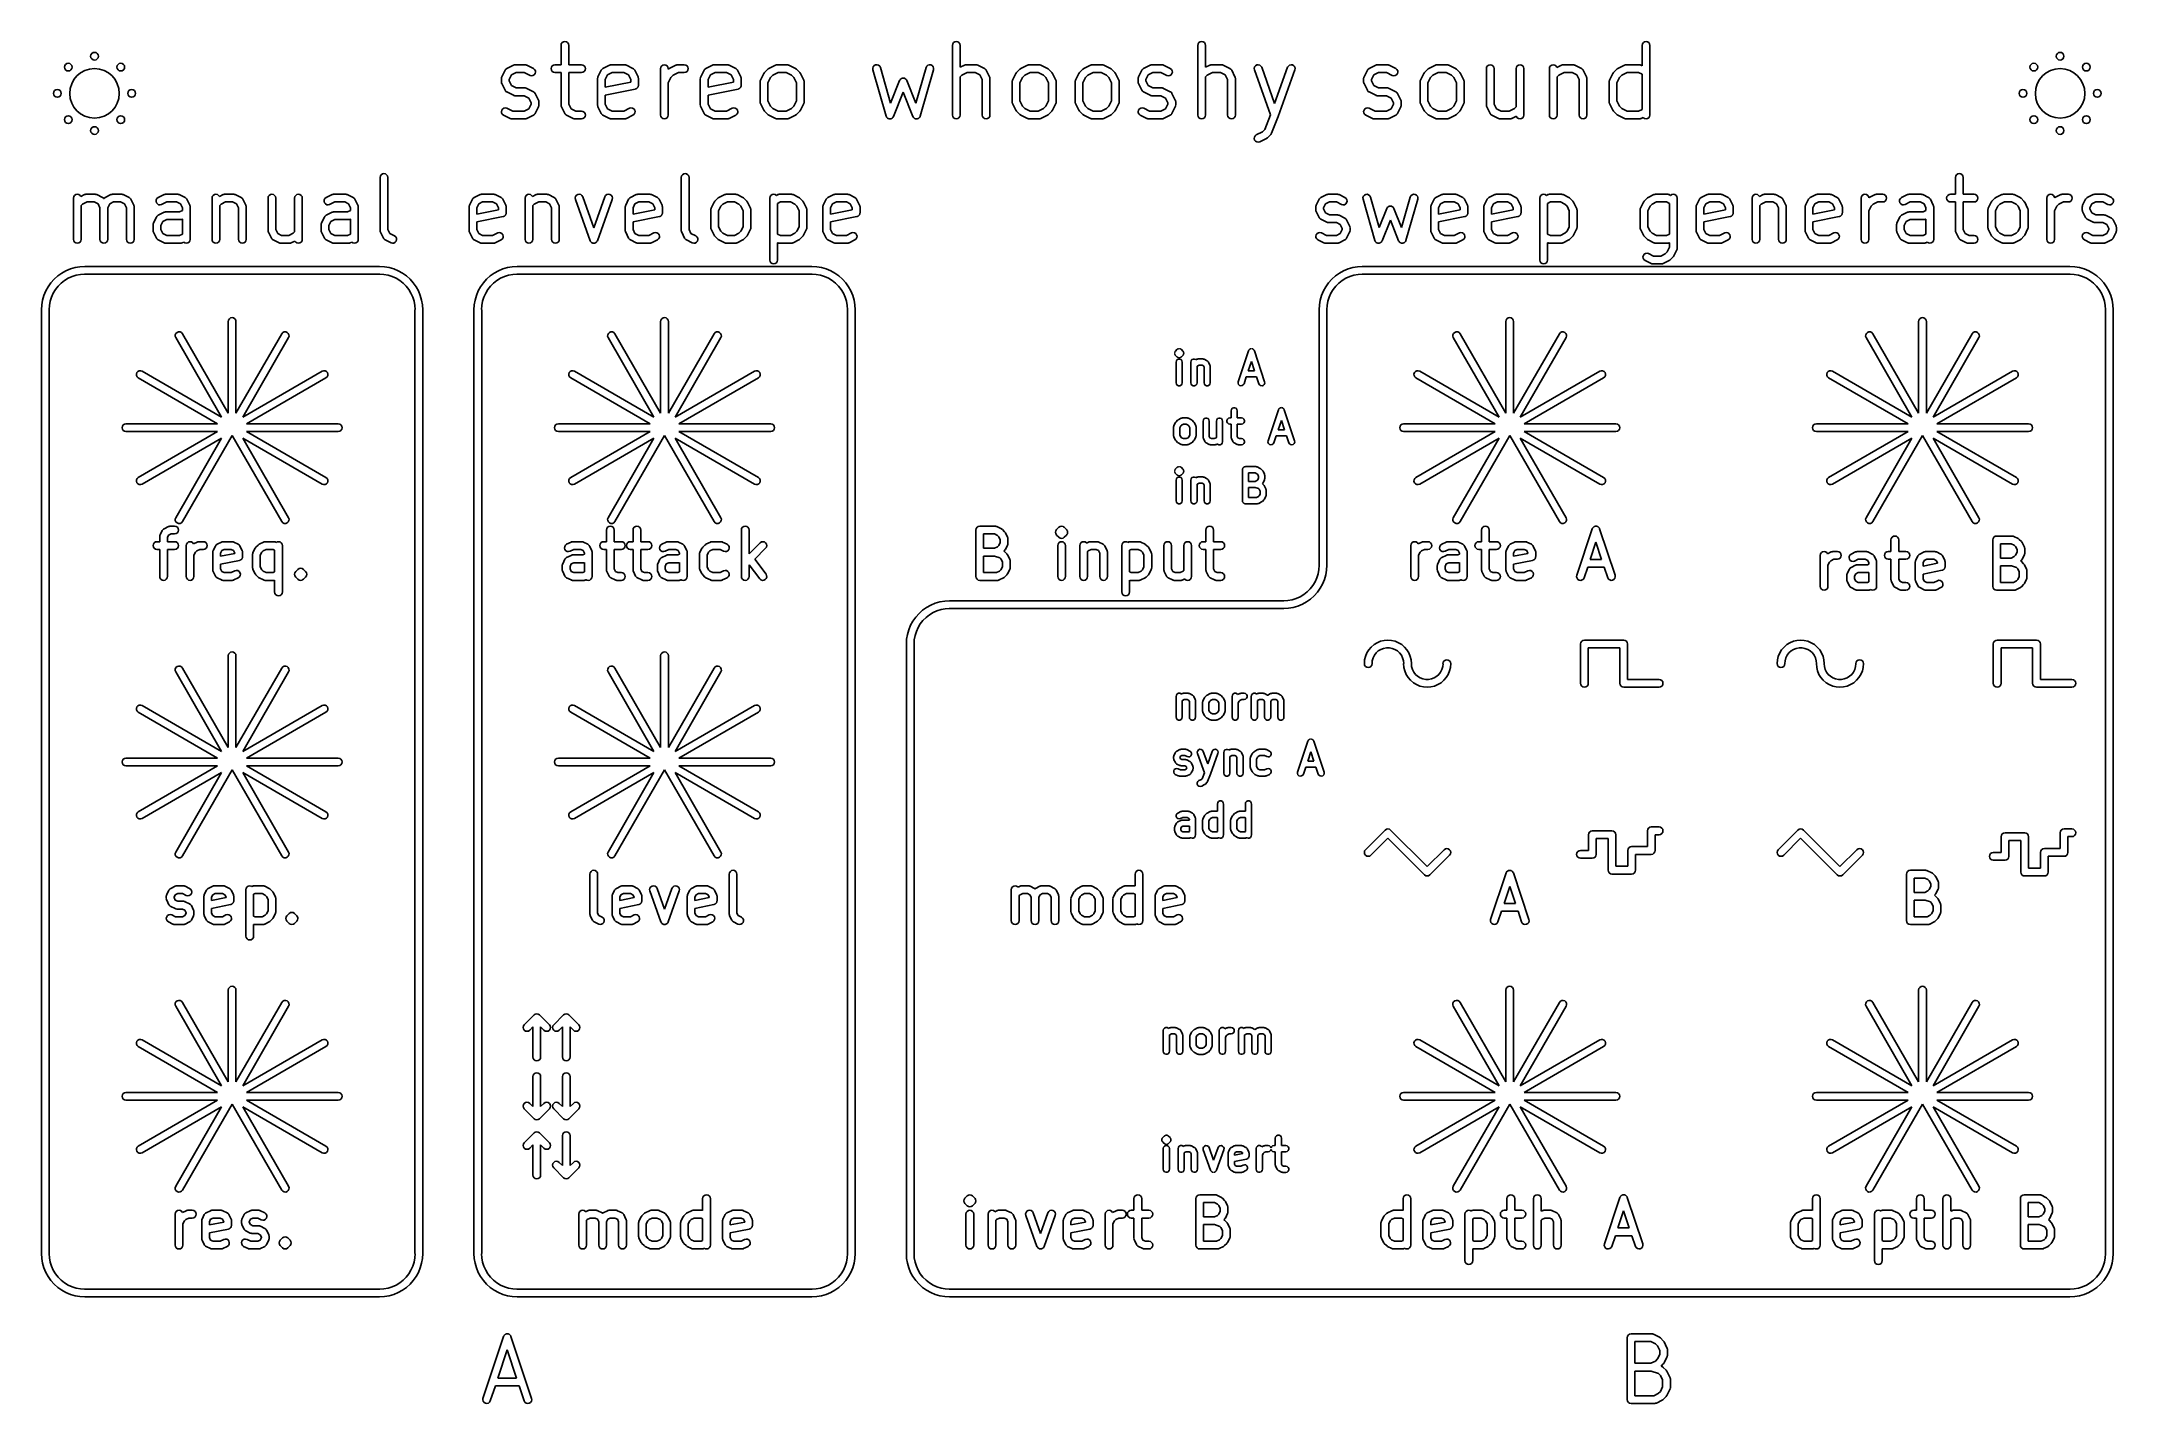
# Model space of a CAD drawing. Extents: x 78 to 213, y -137 to -49.
import ezdxf

# ---------------------------------------------------------------- set-up
doc = ezdxf.new("R2010")
doc.units = 0
doc.layers.add('BLACK', color=7, linetype='CONTINUOUS')

msp = doc.modelspace()

# ---------------------------------------------------------------- linework, layer by layer
at = {"layer": 'BLACK', "linetype": 'CONTINUOUS'}
for p, q in [((112.058, -48.9707), (112.077, -48.875)), ((112.058, -50.2207), (112.058, -48.9707)), ((112.077, -48.875), (112.131, -48.7939)), ((112.131, -48.7939), (112.212, -48.7397)), ((112.212, -48.7397), (112.308, -48.7207)), ((112.308, -48.7207), (112.404, -48.7397)), ((112.404, -48.7397), (112.485, -48.7939)), ((112.485, -48.7939), (112.539, -48.875)), ((112.539, -48.875), (112.558, -48.9707)), ((112.558, -48.9707), (112.558, -50.2207)), ((137.344, -48.9707), (137.363, -48.875)), ((137.344, -53.4707), (137.344, -48.9707)), ((137.363, -48.875), (137.417, -48.7939)), ((137.417, -48.7939), (137.498, -48.7397)), ((137.498, -48.7397), (137.594, -48.7207)), ((137.594, -48.7207), (137.689, -48.7397)), ((137.689, -48.7397), (137.77, -48.7939)), ((137.77, -48.7939), (137.825, -48.875)), ((137.825, -48.875), (137.844, -48.9707)), ((137.844, -48.9707), (137.844, -50.3876)), ((153.201, -48.9707), (153.22, -48.875)), ((153.201, -53.4707), (153.201, -48.9707)), ((153.22, -48.875), (153.274, -48.7939)), ((153.274, -48.7939), (153.355, -48.7397)), ((153.355, -48.7397), (153.451, -48.7207)), ((153.451, -48.7207), (153.546, -48.7397)), ((153.546, -48.7397), (153.627, -48.7939)), ((153.627, -48.7939), (153.682, -48.875)), ((153.682, -48.875), (153.701, -48.9707)), ((153.701, -48.9707), (153.701, -50.3876)), ((181.915, -48.9707), (181.934, -48.875)), ((181.915, -50.2805), (181.915, -48.9707)), ((181.934, -48.875), (181.988, -48.7939)), ((181.988, -48.7939), (182.069, -48.7397)), ((182.069, -48.7397), (182.165, -48.7207)), ((182.165, -48.7207), (182.261, -48.7397)), ((182.261, -48.7397), (182.342, -48.7939)), ((182.342, -48.7939), (182.396, -48.875)), ((182.396, -48.875), (182.415, -48.9707)), ((182.415, -48.9707), (182.415, -53.4707)), ((108.227, -51.0018), (108.441, -50.5732)), ((108.441, -50.5732), (108.461, -50.5484)), ((108.461, -50.5484), (108.476, -50.5212)), ((108.476, -50.5212), (108.49, -50.5102)), ((108.49, -50.5102), (108.501, -50.4961)), ((108.501, -50.4961), (108.528, -50.4806)), ((108.528, -50.4806), (108.553, -50.4614)), ((108.553, -50.4614), (108.982, -50.2471)), ((108.851, -50.8713), (108.701, -51.1726)), ((109.153, -50.7207), (108.851, -50.8713)), ((108.982, -50.2471), (108.99, -50.2447)), ((108.99, -50.2447), (108.998, -50.2397)), ((108.998, -50.2397), (109.037, -50.2319)), ((109.037, -50.2319), (109.076, -50.2213)), ((109.076, -50.2213), (109.085, -50.2225)), ((109.085, -50.2225), (109.094, -50.2207)), ((109.094, -50.2207), (109.736, -50.2207)), ((109.677, -50.7207), (109.153, -50.7207)), ((110.053, -50.9086), (109.677, -50.7207)), ((109.736, -50.2207), (109.745, -50.2225)), ((109.745, -50.2225), (109.754, -50.2213)), ((109.754, -50.2213), (109.793, -50.2319)), ((109.793, -50.2319), (109.832, -50.2397)), ((109.832, -50.2397), (109.84, -50.2447)), ((109.84, -50.2447), (109.848, -50.2471)), ((109.848, -50.2471), (110.277, -50.4614)), ((110.147, -50.9344), (110.053, -50.9086)), ((110.244, -50.9222), (110.147, -50.9344)), ((110.329, -50.8739), (110.244, -50.9222)), ((110.277, -50.4614), (110.354, -50.5212)), ((110.389, -50.7968), (110.329, -50.8739)), ((110.354, -50.5212), (110.402, -50.6059)), ((110.414, -50.7027), (110.389, -50.7968)), ((110.402, -50.6059), (110.414, -50.7027)), ((111.415, -50.4707), (111.434, -50.375)), ((111.434, -50.5664), (111.415, -50.4707)), ((111.434, -50.375), (111.488, -50.2939)), ((111.488, -50.6475), (111.434, -50.5664)), ((111.488, -50.2939), (111.569, -50.2397)), ((111.569, -50.7017), (111.488, -50.6475)), ((111.569, -50.2397), (111.665, -50.2207)), ((111.665, -50.7207), (111.569, -50.7017)), ((111.665, -50.2207), (112.058, -50.2207)), ((112.058, -50.7207), (111.665, -50.7207)), ((112.058, -52.8279), (112.058, -50.7207)), ((112.558, -50.2207), (113.379, -50.2207)), ((113.379, -50.7207), (112.558, -50.7207)), ((112.558, -50.7207), (112.558, -52.7688)), ((113.379, -50.2207), (113.475, -50.2397)), ((113.475, -50.7017), (113.379, -50.7207)), ((113.475, -50.2397), (113.556, -50.2939)), ((113.556, -50.6475), (113.475, -50.7017)), ((113.556, -50.2939), (113.61, -50.375)), ((113.61, -50.5664), (113.556, -50.6475)), ((113.61, -50.375), (113.629, -50.4707)), ((113.629, -50.4707), (113.61, -50.5664)), ((114.441, -51.0018), (114.656, -50.5732)), ((114.656, -50.5732), (114.675, -50.5484)), ((114.675, -50.5484), (114.69, -50.5212)), ((114.69, -50.5212), (114.705, -50.5102)), ((114.705, -50.5102), (114.715, -50.4961)), ((114.715, -50.4961), (114.743, -50.4806)), ((114.743, -50.4806), (114.767, -50.4614)), ((114.767, -50.4614), (115.196, -50.2471)), ((115.066, -50.8713), (114.915, -51.1726)), ((115.367, -50.7207), (115.066, -50.8713)), ((115.196, -50.2471), (115.205, -50.2447)), ((115.205, -50.2447), (115.212, -50.2397)), ((115.212, -50.2397), (115.251, -50.2319)), ((115.251, -50.2319), (115.29, -50.2213)), ((115.29, -50.2213), (115.299, -50.2225)), ((115.299, -50.2225), (115.308, -50.2207)), ((115.308, -50.2207), (116.165, -50.2207)), ((116.106, -50.7207), (115.367, -50.7207)), ((116.407, -50.8713), (116.106, -50.7207)), ((116.165, -50.2207), (116.174, -50.2225)), ((116.174, -50.2225), (116.183, -50.2213)), ((116.183, -50.2213), (116.221, -50.2319)), ((116.221, -50.2319), (116.261, -50.2397)), ((116.261, -50.2397), (116.268, -50.2447)), ((116.268, -50.2447), (116.277, -50.2471)), ((116.277, -50.2471), (116.705, -50.4614)), ((116.558, -51.1726), (116.407, -50.8713)), ((116.705, -50.4614), (116.73, -50.4806)), ((116.73, -50.4806), (116.757, -50.4961)), ((116.757, -50.4961), (116.768, -50.5102)), ((116.768, -50.5102), (116.782, -50.5212)), ((116.782, -50.5212), (116.798, -50.5484)), ((116.798, -50.5484), (116.817, -50.5732)), ((116.817, -50.5732), (117.031, -51.0018)), ((118.486, -50.4707), (118.505, -50.375)), ((118.486, -53.4707), (118.486, -50.4707)), ((118.505, -50.375), (118.56, -50.2939)), ((118.56, -50.2939), (118.641, -50.2397)), ((118.641, -50.2397), (118.736, -50.2207)), ((118.736, -50.2207), (118.832, -50.2397)), ((118.832, -50.2397), (118.913, -50.2939)), ((118.913, -50.2939), (118.967, -50.375)), ((118.967, -50.375), (118.986, -50.4707)), ((118.986, -50.4707), (118.986, -50.51)), ((118.986, -50.51), (118.988, -50.5082)), ((118.988, -50.5082), (119.022, -50.486)), ((119.022, -50.486), (119.053, -50.4614)), ((119.053, -50.4614), (119.482, -50.2471)), ((119.313, -50.8905), (119.156, -51.0474)), ((119.653, -50.7207), (119.313, -50.8905)), ((119.482, -50.2471), (119.49, -50.2447)), ((119.49, -50.2447), (119.498, -50.2397)), ((119.498, -50.2397), (119.537, -50.2319)), ((119.537, -50.2319), (119.576, -50.2213)), ((119.576, -50.2213), (119.585, -50.2225)), ((119.585, -50.2225), (119.594, -50.2207)), ((119.594, -50.2207), (120.022, -50.2207)), ((120.022, -50.7207), (119.653, -50.7207)), ((120.022, -50.2207), (120.118, -50.2397)), ((120.118, -50.7017), (120.022, -50.7207)), ((120.118, -50.2397), (120.199, -50.2939)), ((120.199, -50.6475), (120.118, -50.7017)), ((120.199, -50.2939), (120.253, -50.375)), ((120.253, -50.5664), (120.199, -50.6475)), ((120.253, -50.375), (120.272, -50.4707)), ((120.272, -50.4707), (120.253, -50.5664)), ((121.084, -51.0018), (121.299, -50.5732)), ((121.299, -50.5732), (121.318, -50.5484)), ((121.318, -50.5484), (121.333, -50.5212)), ((121.333, -50.5212), (121.347, -50.5102)), ((121.347, -50.5102), (121.358, -50.4961)), ((121.358, -50.4961), (121.386, -50.4806)), ((121.386, -50.4806), (121.41, -50.4614)), ((121.41, -50.4614), (121.839, -50.2471)), ((121.708, -50.8713), (121.558, -51.1726)), ((122.01, -50.7207), (121.708, -50.8713)), ((121.839, -50.2471), (121.848, -50.2447)), ((121.848, -50.2447), (121.855, -50.2397)), ((121.855, -50.2397), (121.894, -50.2319)), ((121.894, -50.2319), (121.933, -50.2213)), ((121.933, -50.2213), (121.942, -50.2225)), ((121.942, -50.2225), (121.951, -50.2207)), ((121.951, -50.2207), (122.808, -50.2207)), ((122.749, -50.7207), (122.01, -50.7207)), ((123.05, -50.8713), (122.749, -50.7207)), ((122.808, -50.2207), (122.817, -50.2225)), ((122.817, -50.2225), (122.826, -50.2213)), ((122.826, -50.2213), (122.864, -50.2319)), ((122.864, -50.2319), (122.904, -50.2397)), ((122.904, -50.2397), (122.911, -50.2447)), ((122.911, -50.2447), (122.92, -50.2471)), ((122.92, -50.2471), (123.348, -50.4614)), ((123.201, -51.1726), (123.05, -50.8713)), ((123.348, -50.4614), (123.373, -50.4806)), ((123.373, -50.4806), (123.4, -50.4961)), ((123.4, -50.4961), (123.411, -50.5102)), ((123.411, -50.5102), (123.425, -50.5212)), ((123.425, -50.5212), (123.441, -50.5484)), ((123.441, -50.5484), (123.46, -50.5732)), ((123.46, -50.5732), (123.674, -51.0018)), ((124.941, -51.2161), (125.156, -50.7875)), ((125.156, -50.7875), (125.18, -50.7558)), ((125.18, -50.7558), (125.203, -50.7225)), ((125.203, -50.7225), (125.417, -50.5082)), ((125.417, -50.5082), (125.45, -50.486)), ((125.45, -50.486), (125.482, -50.4614)), ((125.482, -50.4614), (125.91, -50.2471)), ((125.742, -50.8905), (125.585, -51.0474)), ((126.081, -50.7207), (125.742, -50.8905)), ((125.91, -50.2471), (125.919, -50.2447)), ((125.919, -50.2447), (125.926, -50.2397)), ((125.926, -50.2397), (125.966, -50.2319)), ((125.966, -50.2319), (126.004, -50.2213)), ((126.004, -50.2213), (126.013, -50.2225)), ((126.013, -50.2225), (126.022, -50.2207)), ((126.022, -50.2207), (126.665, -50.2207)), ((126.606, -50.7207), (126.081, -50.7207)), ((126.945, -50.8905), (126.606, -50.7207)), ((126.665, -50.2207), (126.674, -50.2225)), ((126.674, -50.2225), (126.683, -50.2213)), ((126.683, -50.2213), (126.721, -50.2319)), ((126.721, -50.2319), (126.761, -50.2397)), ((126.761, -50.2397), (126.768, -50.2447)), ((126.768, -50.2447), (126.777, -50.2471)), ((126.777, -50.2471), (127.205, -50.4614)), ((127.102, -51.0474), (126.945, -50.8905)), ((127.205, -50.4614), (127.237, -50.486)), ((127.237, -50.486), (127.27, -50.5082)), ((127.27, -50.5082), (127.485, -50.7225)), ((127.485, -50.7225), (127.507, -50.7558)), ((127.507, -50.7558), (127.531, -50.7875)), ((127.531, -50.7875), (127.746, -51.2161)), ((132.202, -50.4422), (132.232, -50.3493)), ((132.21, -50.5394), (132.202, -50.4422)), ((133.067, -53.5394), (132.21, -50.5394)), ((132.232, -50.3493), (132.295, -50.2749)), ((132.295, -50.2749), (132.382, -50.2303)), ((132.382, -50.2303), (132.479, -50.2223)), ((132.479, -50.2223), (132.572, -50.2522)), ((132.572, -50.2522), (132.647, -50.3153)), ((132.647, -50.3153), (132.691, -50.402)), ((132.691, -50.402), (133.347, -52.6989)), ((134.983, -52.6989), (135.639, -50.402)), ((136.12, -50.5394), (135.263, -53.5394)), ((135.639, -50.402), (135.683, -50.3153)), ((135.683, -50.3153), (135.758, -50.2522)), ((135.758, -50.2522), (135.851, -50.2223)), ((135.851, -50.2223), (135.948, -50.2303)), ((135.948, -50.2303), (136.035, -50.2749)), ((136.035, -50.2749), (136.098, -50.3493)), ((136.098, -50.3493), (136.128, -50.4422)), ((136.128, -50.4422), (136.12, -50.5394)), ((137.844, -50.3876), (138.125, -50.2471)), ((137.956, -50.8905), (137.844, -51.0028)), ((138.295, -50.7207), (137.956, -50.8905)), ((138.125, -50.2471), (138.133, -50.2447)), ((138.133, -50.2447), (138.141, -50.2397)), ((138.141, -50.2397), (138.18, -50.2319)), ((138.18, -50.2319), (138.219, -50.2213)), ((138.219, -50.2213), (138.228, -50.2225)), ((138.228, -50.2225), (138.236, -50.2207)), ((138.236, -50.2207), (138.879, -50.2207)), ((138.82, -50.7207), (138.295, -50.7207)), ((139.122, -50.8713), (138.82, -50.7207)), ((138.879, -50.2207), (138.888, -50.2225)), ((138.888, -50.2225), (138.897, -50.2213)), ((138.897, -50.2213), (138.936, -50.2319)), ((138.936, -50.2319), (138.975, -50.2397)), ((138.975, -50.2397), (138.982, -50.2447)), ((138.982, -50.2447), (138.991, -50.2471)), ((138.991, -50.2471), (139.42, -50.4614)), ((139.272, -51.1726), (139.122, -50.8713)), ((139.42, -50.4614), (139.444, -50.4806)), ((139.444, -50.4806), (139.472, -50.4961)), ((139.472, -50.4961), (139.483, -50.5102)), ((139.483, -50.5102), (139.497, -50.5212)), ((139.497, -50.5212), (139.512, -50.5484)), ((139.512, -50.5484), (139.531, -50.5732)), ((139.531, -50.5732), (139.746, -51.0018)), ((141.227, -51.2161), (141.441, -50.7875)), ((141.441, -50.7875), (141.466, -50.7558)), ((141.466, -50.7558), (141.488, -50.7225)), ((141.488, -50.7225), (141.703, -50.5082)), ((141.703, -50.5082), (141.736, -50.486)), ((141.736, -50.486), (141.767, -50.4614)), ((141.767, -50.4614), (142.196, -50.2471)), ((142.027, -50.8905), (141.87, -51.0474)), ((142.367, -50.7207), (142.027, -50.8905)), ((142.196, -50.2471), (142.205, -50.2447)), ((142.205, -50.2447), (142.212, -50.2397)), ((142.212, -50.2397), (142.251, -50.2319)), ((142.251, -50.2319), (142.29, -50.2213)), ((142.29, -50.2213), (142.299, -50.2225)), ((142.299, -50.2225), (142.308, -50.2207)), ((142.308, -50.2207), (142.951, -50.2207)), ((142.892, -50.7207), (142.367, -50.7207)), ((143.231, -50.8905), (142.892, -50.7207)), ((142.951, -50.2207), (142.96, -50.2225)), ((142.96, -50.2225), (142.968, -50.2213)), ((142.968, -50.2213), (143.007, -50.2319)), ((143.007, -50.2319), (143.046, -50.2397)), ((143.046, -50.2397), (143.054, -50.2447)), ((143.054, -50.2447), (143.063, -50.2471)), ((143.063, -50.2471), (143.491, -50.4614)), ((143.388, -51.0474), (143.231, -50.8905)), ((143.491, -50.4614), (143.523, -50.486)), ((143.523, -50.486), (143.556, -50.5082)), ((143.556, -50.5082), (143.77, -50.7225)), ((143.77, -50.7225), (143.793, -50.7558)), ((143.793, -50.7558), (143.817, -50.7875)), ((143.817, -50.7875), (144.031, -51.2161)), ((145.299, -51.2161), (145.513, -50.7875)), ((145.513, -50.7875), (145.537, -50.7558)), ((145.537, -50.7558), (145.56, -50.7225)), ((145.56, -50.7225), (145.774, -50.5082)), ((145.774, -50.5082), (145.807, -50.486)), ((145.807, -50.486), (145.839, -50.4614)), ((145.839, -50.4614), (146.267, -50.2471)), ((146.099, -50.8905), (145.942, -51.0474)), ((146.438, -50.7207), (146.099, -50.8905)), ((146.267, -50.2471), (146.276, -50.2447)), ((146.276, -50.2447), (146.284, -50.2397)), ((146.284, -50.2397), (146.323, -50.2319)), ((146.323, -50.2319), (146.362, -50.2213)), ((146.362, -50.2213), (146.37, -50.2225)), ((146.37, -50.2225), (146.379, -50.2207)), ((146.379, -50.2207), (147.022, -50.2207)), ((146.963, -50.7207), (146.438, -50.7207)), ((147.303, -50.8905), (146.963, -50.7207)), ((147.022, -50.2207), (147.031, -50.2225)), ((147.031, -50.2225), (147.04, -50.2213)), ((147.04, -50.2213), (147.079, -50.2319)), ((147.079, -50.2319), (147.118, -50.2397)), ((147.118, -50.2397), (147.125, -50.2447)), ((147.125, -50.2447), (147.134, -50.2471)), ((147.134, -50.2471), (147.563, -50.4614)), ((147.46, -51.0474), (147.303, -50.8905)), ((147.563, -50.4614), (147.594, -50.486)), ((147.594, -50.486), (147.627, -50.5082)), ((147.627, -50.5082), (147.842, -50.7225)), ((147.842, -50.7225), (147.864, -50.7558)), ((147.864, -50.7558), (147.889, -50.7875)), ((147.889, -50.7875), (148.103, -51.2161)), ((149.37, -51.0018), (149.584, -50.5732)), ((149.584, -50.5732), (149.603, -50.5484)), ((149.603, -50.5484), (149.619, -50.5212)), ((149.619, -50.5212), (149.633, -50.5102)), ((149.633, -50.5102), (149.644, -50.4961)), ((149.644, -50.4961), (149.671, -50.4806)), ((149.671, -50.4806), (149.696, -50.4614)), ((149.696, -50.4614), (150.125, -50.2471)), ((149.994, -50.8713), (149.844, -51.1726)), ((150.295, -50.7207), (149.994, -50.8713)), ((150.125, -50.2471), (150.133, -50.2447)), ((150.133, -50.2447), (150.141, -50.2397)), ((150.141, -50.2397), (150.18, -50.2319)), ((150.18, -50.2319), (150.219, -50.2213)), ((150.219, -50.2213), (150.228, -50.2225)), ((150.228, -50.2225), (150.236, -50.2207)), ((150.236, -50.2207), (150.879, -50.2207)), ((150.82, -50.7207), (150.295, -50.7207)), ((151.196, -50.9086), (150.82, -50.7207)), ((150.879, -50.2207), (150.888, -50.2225)), ((150.888, -50.2225), (150.897, -50.2213)), ((150.897, -50.2213), (150.936, -50.2319)), ((150.936, -50.2319), (150.975, -50.2397)), ((150.975, -50.2397), (150.982, -50.2447)), ((150.982, -50.2447), (150.991, -50.2471)), ((150.991, -50.2471), (151.42, -50.4614)), ((151.29, -50.9344), (151.196, -50.9086)), ((151.387, -50.9222), (151.29, -50.9344)), ((151.472, -50.8739), (151.387, -50.9222)), ((151.42, -50.4614), (151.497, -50.5212)), ((151.531, -50.7968), (151.472, -50.8739)), ((151.497, -50.5212), (151.545, -50.6059)), ((151.557, -50.7027), (151.531, -50.7968)), ((151.545, -50.6059), (151.557, -50.7027)), ((153.701, -50.3876), (153.982, -50.2471)), ((153.813, -50.8905), (153.701, -51.0028)), ((154.153, -50.7207), (153.813, -50.8905)), ((153.982, -50.2471), (153.99, -50.2447)), ((153.99, -50.2447), (153.998, -50.2397)), ((153.998, -50.2397), (154.037, -50.2319)), ((154.037, -50.2319), (154.076, -50.2213)), ((154.076, -50.2213), (154.085, -50.2225)), ((154.085, -50.2225), (154.094, -50.2207)), ((154.094, -50.2207), (154.736, -50.2207)), ((154.677, -50.7207), (154.153, -50.7207)), ((154.979, -50.8713), (154.677, -50.7207)), ((154.736, -50.2207), (154.745, -50.2225)), ((154.745, -50.2225), (154.754, -50.2213)), ((154.754, -50.2213), (154.793, -50.2319)), ((154.793, -50.2319), (154.832, -50.2397)), ((154.832, -50.2397), (154.84, -50.2447)), ((154.84, -50.2447), (154.848, -50.2471)), ((154.848, -50.2471), (155.277, -50.4614)), ((155.129, -51.1726), (154.979, -50.8713)), ((155.277, -50.4614), (155.302, -50.4806)), ((155.302, -50.4806), (155.329, -50.4961)), ((155.329, -50.4961), (155.34, -50.5102)), ((155.34, -50.5102), (155.354, -50.5212)), ((155.354, -50.5212), (155.369, -50.5484)), ((155.369, -50.5484), (155.389, -50.5732)), ((155.389, -50.5732), (155.603, -51.0018)), ((156.844, -50.4583), (156.868, -50.3637)), ((156.858, -50.5548), (156.844, -50.4583)), ((157.898, -53.4657), (156.858, -50.5548)), ((156.868, -50.3637), (156.926, -50.2854)), ((156.926, -50.2854), (157.009, -50.2353)), ((157.009, -50.2353), (157.106, -50.221)), ((157.106, -50.221), (157.201, -50.2448)), ((157.201, -50.2448), (157.279, -50.3029)), ((157.279, -50.3029), (157.329, -50.3866)), ((157.329, -50.3866), (158.165, -52.7274)), ((158.165, -52.7274), (159.001, -50.3866)), ((159.472, -50.5548), (158.4, -53.5548)), ((159.001, -50.3866), (159.051, -50.3029)), ((159.051, -50.3029), (159.129, -50.2448)), ((159.129, -50.2448), (159.224, -50.221)), ((159.224, -50.221), (159.321, -50.2353)), ((159.321, -50.2353), (159.404, -50.2854)), ((159.404, -50.2854), (159.462, -50.3637)), ((159.462, -50.3637), (159.486, -50.4583)), ((159.486, -50.4583), (159.472, -50.5548)), ((163.941, -51.0018), (164.156, -50.5732)), ((164.156, -50.5732), (164.175, -50.5484)), ((164.175, -50.5484), (164.19, -50.5212)), ((164.19, -50.5212), (164.205, -50.5102)), ((164.205, -50.5102), (164.215, -50.4961)), ((164.215, -50.4961), (164.243, -50.4806)), ((164.243, -50.4806), (164.267, -50.4614)), ((164.267, -50.4614), (164.696, -50.2471)), ((164.566, -50.8713), (164.415, -51.1726)), ((164.867, -50.7207), (164.566, -50.8713)), ((164.696, -50.2471), (164.705, -50.2447)), ((164.705, -50.2447), (164.712, -50.2397)), ((164.712, -50.2397), (164.751, -50.2319)), ((164.751, -50.2319), (164.79, -50.2213)), ((164.79, -50.2213), (164.799, -50.2225)), ((164.799, -50.2225), (164.808, -50.2207)), ((164.808, -50.2207), (165.451, -50.2207)), ((165.392, -50.7207), (164.867, -50.7207)), ((165.767, -50.9086), (165.392, -50.7207)), ((165.451, -50.2207), (165.46, -50.2225)), ((165.46, -50.2225), (165.468, -50.2213)), ((165.468, -50.2213), (165.507, -50.2319)), ((165.507, -50.2319), (165.546, -50.2397)), ((165.546, -50.2397), (165.554, -50.2447)), ((165.554, -50.2447), (165.563, -50.2471)), ((165.563, -50.2471), (165.991, -50.4614)), ((165.862, -50.9344), (165.767, -50.9086)), ((165.958, -50.9222), (165.862, -50.9344)), ((166.043, -50.8739), (165.958, -50.9222)), ((165.991, -50.4614), (166.068, -50.5212)), ((166.103, -50.7968), (166.043, -50.8739)), ((166.068, -50.5212), (166.116, -50.6059)), ((166.129, -50.7027), (166.103, -50.7968)), ((166.116, -50.6059), (166.129, -50.7027)), ((167.584, -51.2161), (167.799, -50.7875)), ((167.799, -50.7875), (167.823, -50.7558)), ((167.823, -50.7558), (167.845, -50.7225)), ((167.845, -50.7225), (168.06, -50.5082)), ((168.06, -50.5082), (168.093, -50.486)), ((168.093, -50.486), (168.125, -50.4614)), ((168.125, -50.4614), (168.553, -50.2471)), ((168.385, -50.8905), (168.228, -51.0474)), ((168.724, -50.7207), (168.385, -50.8905)), ((168.553, -50.2471), (168.562, -50.2447)), ((168.562, -50.2447), (168.569, -50.2397)), ((168.569, -50.2397), (168.609, -50.2319)), ((168.609, -50.2319), (168.647, -50.2213)), ((168.647, -50.2213), (168.656, -50.2225)), ((168.656, -50.2225), (168.665, -50.2207)), ((168.665, -50.2207), (169.308, -50.2207)), ((169.249, -50.7207), (168.724, -50.7207)), ((169.588, -50.8905), (169.249, -50.7207)), ((169.308, -50.2207), (169.317, -50.2225)), ((169.317, -50.2225), (169.326, -50.2213)), ((169.326, -50.2213), (169.364, -50.2319)), ((169.364, -50.2319), (169.404, -50.2397)), ((169.404, -50.2397), (169.411, -50.2447)), ((169.411, -50.2447), (169.42, -50.2471)), ((169.42, -50.2471), (169.848, -50.4614)), ((169.745, -51.0474), (169.588, -50.8905)), ((169.848, -50.4614), (169.88, -50.486)), ((169.88, -50.486), (169.913, -50.5082)), ((169.913, -50.5082), (170.127, -50.7225)), ((170.127, -50.7225), (170.15, -50.7558)), ((170.15, -50.7558), (170.174, -50.7875)), ((170.174, -50.7875), (170.389, -51.2161)), ((171.844, -50.4707), (171.863, -50.375)), ((171.844, -52.8279), (171.844, -50.4707)), ((171.863, -50.375), (171.917, -50.2939)), ((171.917, -50.2939), (171.998, -50.2397)), ((171.998, -50.2397), (172.094, -50.2207)), ((172.094, -50.2207), (172.189, -50.2397)), ((172.189, -50.2397), (172.27, -50.2939)), ((172.27, -50.2939), (172.325, -50.375)), ((172.325, -50.375), (172.344, -50.4707)), ((172.344, -50.4707), (172.344, -52.7688)), ((173.772, -50.4707), (173.791, -50.375)), ((173.772, -52.9386), (173.772, -50.4707)), ((173.791, -50.375), (173.845, -50.2939)), ((173.845, -50.2939), (173.926, -50.2397)), ((173.926, -50.2397), (174.022, -50.2207)), ((174.022, -50.2207), (174.118, -50.2397)), ((174.118, -50.2397), (174.199, -50.2939)), ((174.199, -50.2939), (174.253, -50.375)), ((174.253, -50.375), (174.272, -50.4707)), ((174.272, -50.4707), (174.272, -53.4707)), ((175.915, -50.4707), (175.934, -50.375)), ((175.915, -53.4707), (175.915, -50.4707)), ((175.934, -50.375), (175.988, -50.2939)), ((175.988, -50.2939), (176.069, -50.2397)), ((176.069, -50.2397), (176.165, -50.2207)), ((176.165, -50.2207), (176.261, -50.2397)), ((176.261, -50.2397), (176.342, -50.2939)), ((176.342, -50.2939), (176.396, -50.375)), ((176.396, -50.375), (176.4, -50.3952)), ((176.4, -50.3952), (176.696, -50.2471)), ((176.527, -50.8905), (176.415, -51.0028)), ((176.867, -50.7207), (176.527, -50.8905)), ((176.696, -50.2471), (176.705, -50.2447)), ((176.705, -50.2447), (176.712, -50.2397)), ((176.712, -50.2397), (176.751, -50.2319)), ((176.751, -50.2319), (176.79, -50.2213)), ((176.79, -50.2213), (176.799, -50.2225)), ((176.799, -50.2225), (176.808, -50.2207)), ((176.808, -50.2207), (177.451, -50.2207)), ((177.392, -50.7207), (176.867, -50.7207)), ((177.693, -50.8713), (177.392, -50.7207)), ((177.451, -50.2207), (177.46, -50.2225)), ((177.46, -50.2225), (177.468, -50.2213)), ((177.468, -50.2213), (177.507, -50.2319)), ((177.507, -50.2319), (177.546, -50.2397)), ((177.546, -50.2397), (177.554, -50.2447)), ((177.554, -50.2447), (177.563, -50.2471)), ((177.563, -50.2471), (177.991, -50.4614)), ((177.844, -51.1726), (177.693, -50.8713)), ((177.991, -50.4614), (178.016, -50.4806)), ((178.016, -50.4806), (178.043, -50.4961)), ((178.043, -50.4961), (178.054, -50.5102)), ((178.054, -50.5102), (178.068, -50.5212)), ((178.068, -50.5212), (178.084, -50.5484)), ((178.084, -50.5484), (178.103, -50.5732)), ((178.103, -50.5732), (178.317, -51.0018)), ((179.799, -51.2161), (180.013, -50.7875)), ((180.013, -50.7875), (180.037, -50.7558)), ((180.037, -50.7558), (180.06, -50.7225)), ((180.06, -50.7225), (180.274, -50.5082)), ((180.274, -50.5082), (180.307, -50.486)), ((180.307, -50.486), (180.339, -50.4614)), ((180.339, -50.4614), (180.767, -50.2471)), ((180.599, -50.8905), (180.442, -51.0474)), ((180.938, -50.7207), (180.599, -50.8905)), ((180.767, -50.2471), (180.776, -50.2447)), ((180.776, -50.2447), (180.784, -50.2397)), ((180.784, -50.2397), (180.823, -50.2319)), ((180.823, -50.2319), (180.862, -50.2213)), ((180.862, -50.2213), (180.87, -50.2225)), ((180.87, -50.2225), (180.879, -50.2207)), ((180.879, -50.2207), (181.736, -50.2207)), ((181.677, -50.7207), (180.938, -50.7207)), ((181.915, -50.8395), (181.677, -50.7207)), ((181.736, -50.2207), (181.745, -50.2225)), ((181.745, -50.2225), (181.754, -50.2213)), ((181.754, -50.2213), (181.793, -50.2319)), ((181.793, -50.2319), (181.832, -50.2397)), ((181.832, -50.2397), (181.84, -50.2447)), ((181.84, -50.2447), (181.848, -50.2471)), ((181.848, -50.2471), (181.915, -50.2805)), ((181.915, -53.1019), (181.915, -50.8395)), ((108.201, -51.0958), (108.212, -51.0572)), ((108.202, -51.1048), (108.201, -51.0958)), ((108.201, -51.1136), (108.202, -51.1048)), ((108.201, -51.3279), (108.201, -51.1136)), ((108.202, -51.3367), (108.201, -51.3279)), ((108.201, -51.3456), (108.202, -51.3367)), ((108.212, -51.3842), (108.201, -51.3456)), ((108.212, -51.0572), (108.22, -51.0179)), ((108.22, -51.4235), (108.212, -51.3842)), ((108.22, -51.0179), (108.225, -51.0104)), ((108.225, -51.431), (108.22, -51.4235)), ((108.225, -51.0104), (108.227, -51.0018)), ((108.227, -51.4397), (108.225, -51.431)), ((108.441, -51.8682), (108.227, -51.4397)), ((108.461, -51.893), (108.441, -51.8682)), ((108.476, -51.9202), (108.461, -51.893)), ((108.49, -51.9312), (108.476, -51.9202)), ((108.501, -51.9453), (108.49, -51.9312)), ((108.528, -51.9608), (108.501, -51.9453)), ((108.553, -51.98), (108.528, -51.9608)), ((108.982, -52.1943), (108.553, -51.98)), ((108.701, -51.1726), (108.701, -51.2688)), ((108.701, -51.2688), (108.851, -51.5701)), ((108.851, -51.5701), (109.153, -51.7207)), ((108.99, -52.1967), (108.982, -52.1943)), ((108.998, -52.2017), (108.99, -52.1967)), ((109.037, -52.2095), (108.998, -52.2017)), ((109.076, -52.2201), (109.037, -52.2095)), ((109.085, -52.219), (109.076, -52.2201)), ((109.094, -52.2207), (109.085, -52.219)), ((109.677, -52.2207), (109.094, -52.2207)), ((109.153, -51.7207), (109.736, -51.7207)), ((109.979, -52.3713), (109.677, -52.2207)), ((109.736, -51.7207), (109.745, -51.7225)), ((109.745, -51.7225), (109.754, -51.7213)), ((109.754, -51.7213), (109.793, -51.7319)), ((109.793, -51.7319), (109.832, -51.7397)), ((109.832, -51.7397), (109.84, -51.7447)), ((109.84, -51.7447), (109.848, -51.7471)), ((109.848, -51.7471), (110.277, -51.9614)), ((110.277, -51.9614), (110.302, -51.9806)), ((110.302, -51.9806), (110.329, -51.9961)), ((110.329, -51.9961), (110.34, -52.0102)), ((110.34, -52.0102), (110.354, -52.0212)), ((110.354, -52.0212), (110.369, -52.0484)), ((110.369, -52.0484), (110.389, -52.0732)), ((110.389, -52.0732), (110.603, -52.5018)), ((114.415, -51.1136), (114.417, -51.1048)), ((114.415, -52.8279), (114.415, -51.1136)), ((114.416, -51.0958), (114.426, -51.0572)), ((114.417, -51.1048), (114.416, -51.0958)), ((114.426, -51.0572), (114.434, -51.0179)), ((114.434, -51.0179), (114.439, -51.0104)), ((114.439, -51.0104), (114.441, -51.0018)), ((114.915, -51.1726), (114.915, -51.6658)), ((114.915, -51.6658), (116.558, -51.3372)), ((116.857, -51.7873), (114.915, -52.1757)), ((114.915, -52.1757), (114.915, -52.7688)), ((116.558, -51.3372), (116.558, -51.1726)), ((116.88, -51.7779), (116.857, -51.7873)), ((116.904, -51.7731), (116.88, -51.7779)), ((116.924, -51.7594), (116.904, -51.7731)), ((116.947, -51.7499), (116.924, -51.7594)), ((116.964, -51.7325), (116.947, -51.7499)), ((116.985, -51.7189), (116.964, -51.7325)), ((116.998, -51.6983), (116.985, -51.7189)), ((117.016, -51.6808), (116.998, -51.6983)), ((117.025, -51.6582), (117.016, -51.6808)), ((117.039, -51.6378), (117.025, -51.6582)), ((117.031, -51.0018), (117.034, -51.0104)), ((117.034, -51.0104), (117.039, -51.0179)), ((117.039, -51.0179), (117.047, -51.0572)), ((117.044, -51.6135), (117.039, -51.6378)), ((117.053, -51.5907), (117.044, -51.6135)), ((117.047, -51.0572), (117.057, -51.0958)), ((117.058, -51.5421), (117.053, -51.5662)), ((117.053, -51.5662), (117.053, -51.5907)), ((117.057, -51.0958), (117.056, -51.1048)), ((117.056, -51.1048), (117.058, -51.1136)), ((117.058, -51.1136), (117.058, -51.5421)), ((119.156, -51.0474), (118.986, -51.3869)), ((118.986, -51.3869), (118.986, -53.4707)), ((121.058, -51.0958), (121.069, -51.0572)), ((121.06, -51.1048), (121.058, -51.0958)), ((121.058, -51.1136), (121.06, -51.1048)), ((121.058, -52.8279), (121.058, -51.1136)), ((121.069, -51.0572), (121.077, -51.0179)), ((121.077, -51.0179), (121.082, -51.0104)), ((121.082, -51.0104), (121.084, -51.0018)), ((121.558, -51.1726), (121.558, -51.6658)), ((121.558, -51.6658), (123.201, -51.3372)), ((123.5, -51.7873), (121.558, -52.1757)), ((121.558, -52.1757), (121.558, -52.7688)), ((123.201, -51.3372), (123.201, -51.1726)), ((123.522, -51.7779), (123.5, -51.7873)), ((123.546, -51.7731), (123.522, -51.7779)), ((123.567, -51.7594), (123.546, -51.7731)), ((123.59, -51.7499), (123.567, -51.7594)), ((123.607, -51.7325), (123.59, -51.7499)), ((123.627, -51.7189), (123.607, -51.7325)), ((123.641, -51.6983), (123.627, -51.7189)), ((123.659, -51.6808), (123.641, -51.6983)), ((123.668, -51.6582), (123.659, -51.6808)), ((123.682, -51.6378), (123.668, -51.6582)), ((123.674, -51.0018), (123.677, -51.0104)), ((123.677, -51.0104), (123.682, -51.0179)), ((123.682, -51.0179), (123.69, -51.0572)), ((123.687, -51.6135), (123.682, -51.6378)), ((123.696, -51.5907), (123.687, -51.6135)), ((123.69, -51.0572), (123.7, -51.0958)), ((123.701, -51.5421), (123.696, -51.5662)), ((123.696, -51.5662), (123.696, -51.5907)), ((123.7, -51.0958), (123.699, -51.1048)), ((123.699, -51.1048), (123.701, -51.1136)), ((123.701, -51.1136), (123.701, -51.5421)), ((124.915, -51.3279), (124.917, -51.319)), ((124.915, -52.6136), (124.915, -51.3279)), ((124.916, -51.3101), (124.926, -51.2715)), ((124.917, -51.319), (124.916, -51.3101)), ((124.926, -51.2715), (124.934, -51.2322)), ((124.934, -51.2322), (124.939, -51.2247)), ((124.939, -51.2247), (124.941, -51.2161)), ((125.585, -51.0474), (125.415, -51.3869)), ((125.415, -51.3869), (125.415, -52.5546)), ((127.272, -51.3869), (127.102, -51.0474)), ((127.272, -52.5546), (127.272, -51.3869)), ((127.746, -51.2161), (127.748, -51.2247)), ((127.748, -51.2247), (127.753, -51.2322)), ((127.753, -51.2322), (127.761, -51.2715)), ((127.761, -51.2715), (127.772, -51.3101)), ((127.772, -51.3101), (127.77, -51.319)), ((127.77, -51.319), (127.772, -51.3279)), ((127.772, -51.3279), (127.772, -52.6136)), ((133.347, -52.6989), (133.933, -51.235)), ((134.165, -52.001), (133.54, -53.5636)), ((133.933, -51.235), (133.935, -51.2324)), ((133.935, -51.2294), (133.961, -51.1916)), ((133.935, -51.2324), (133.935, -51.2294)), ((133.961, -51.1916), (133.986, -51.1532)), ((133.986, -51.1532), (133.989, -51.1515)), ((133.989, -51.1515), (133.99, -51.1489)), ((133.99, -51.1489), (134.029, -51.124)), ((134.029, -51.124), (134.067, -51.0981)), ((134.067, -51.0981), (134.07, -51.0974)), ((134.07, -51.0974), (134.072, -51.0957)), ((134.072, -51.0957), (134.117, -51.0874)), ((134.117, -51.0874), (134.162, -51.0779)), ((134.162, -51.0779), (134.165, -51.0784)), ((134.165, -51.0784), (134.168, -51.0779)), ((134.79, -53.5636), (134.165, -52.001)), ((134.168, -51.0779), (134.213, -51.0874)), ((134.213, -51.0874), (134.258, -51.0957)), ((134.258, -51.0957), (134.26, -51.0974)), ((134.26, -51.0974), (134.263, -51.0981)), ((134.263, -51.0981), (134.301, -51.124)), ((134.301, -51.124), (134.34, -51.1489)), ((134.34, -51.1489), (134.341, -51.1515)), ((134.341, -51.1515), (134.344, -51.1532)), ((134.344, -51.1532), (134.369, -51.1916)), ((134.369, -51.1916), (134.395, -51.2294)), ((134.395, -51.2294), (134.395, -51.2324)), ((134.395, -51.2324), (134.397, -51.235)), ((134.397, -51.235), (134.983, -52.6989)), ((137.844, -51.0028), (137.844, -53.4707)), ((139.272, -53.4707), (139.272, -51.1726)), ((139.746, -51.0018), (139.748, -51.0104)), ((139.748, -51.0104), (139.753, -51.0179)), ((139.753, -51.0179), (139.761, -51.0572)), ((139.761, -51.0572), (139.772, -51.0958)), ((139.772, -51.0958), (139.77, -51.1048)), ((139.77, -51.1048), (139.772, -51.1136)), ((139.772, -51.1136), (139.772, -53.4707)), ((141.201, -51.3101), (141.212, -51.2715)), ((141.202, -51.319), (141.201, -51.3101)), ((141.201, -51.3279), (141.202, -51.319)), ((141.201, -52.6136), (141.201, -51.3279)), ((141.212, -51.2715), (141.22, -51.2322)), ((141.22, -51.2322), (141.225, -51.2247)), ((141.225, -51.2247), (141.227, -51.2161)), ((141.87, -51.0474), (141.701, -51.3869)), ((141.701, -51.3869), (141.701, -52.5546)), ((143.558, -51.3869), (143.388, -51.0474)), ((143.558, -52.5546), (143.558, -51.3869)), ((144.031, -51.2161), (144.034, -51.2247)), ((144.034, -51.2247), (144.039, -51.2322)), ((144.039, -51.2322), (144.047, -51.2715)), ((144.047, -51.2715), (144.057, -51.3101)), ((144.057, -51.3101), (144.056, -51.319)), ((144.056, -51.319), (144.058, -51.3279)), ((144.058, -51.3279), (144.058, -52.6136)), ((145.272, -51.3279), (145.274, -51.319)), ((145.272, -52.6136), (145.272, -51.3279)), ((145.273, -51.3101), (145.283, -51.2715)), ((145.274, -51.319), (145.273, -51.3101)), ((145.283, -51.2715), (145.291, -51.2322)), ((145.291, -51.2322), (145.296, -51.2247)), ((145.296, -51.2247), (145.299, -51.2161)), ((145.942, -51.0474), (145.772, -51.3869)), ((145.772, -51.3869), (145.772, -52.5546)), ((147.629, -51.3869), (147.46, -51.0474)), ((147.629, -52.5546), (147.629, -51.3869)), ((148.103, -51.2161), (148.105, -51.2247)), ((148.105, -51.2247), (148.11, -51.2322)), ((148.11, -51.2322), (148.118, -51.2715)), ((148.118, -51.2715), (148.129, -51.3101)), ((148.129, -51.3101), (148.128, -51.319)), ((148.128, -51.319), (148.129, -51.3279)), ((148.129, -51.3279), (148.129, -52.6136)), ((149.344, -51.0958), (149.355, -51.0572)), ((149.345, -51.1048), (149.344, -51.0958)), ((149.344, -51.1136), (149.345, -51.1048)), ((149.344, -51.3279), (149.344, -51.1136)), ((149.345, -51.3367), (149.344, -51.3279)), ((149.344, -51.3456), (149.345, -51.3367)), ((149.355, -51.3842), (149.344, -51.3456)), ((149.355, -51.0572), (149.363, -51.0179)), ((149.363, -51.4235), (149.355, -51.3842)), ((149.363, -51.0179), (149.368, -51.0104)), ((149.368, -51.431), (149.363, -51.4235)), ((149.368, -51.0104), (149.37, -51.0018)), ((149.37, -51.4397), (149.368, -51.431)), ((149.584, -51.8682), (149.37, -51.4397)), ((149.603, -51.893), (149.584, -51.8682)), ((149.619, -51.9202), (149.603, -51.893)), ((149.633, -51.9312), (149.619, -51.9202)), ((149.644, -51.9453), (149.633, -51.9312)), ((149.671, -51.9608), (149.644, -51.9453)), ((149.696, -51.98), (149.671, -51.9608)), ((150.125, -52.1943), (149.696, -51.98)), ((149.844, -51.1726), (149.844, -51.2688)), ((149.844, -51.2688), (149.994, -51.5701)), ((149.994, -51.5701), (150.295, -51.7207)), ((150.133, -52.1967), (150.125, -52.1943)), ((150.141, -52.2017), (150.133, -52.1967)), ((150.18, -52.2095), (150.141, -52.2017)), ((150.219, -52.2201), (150.18, -52.2095)), ((150.228, -52.219), (150.219, -52.2201)), ((150.236, -52.2207), (150.228, -52.219)), ((150.82, -52.2207), (150.236, -52.2207)), ((150.295, -51.7207), (150.879, -51.7207)), ((151.122, -52.3713), (150.82, -52.2207)), ((150.879, -51.7207), (150.888, -51.7225)), ((150.888, -51.7225), (150.897, -51.7213)), ((150.897, -51.7213), (150.936, -51.7319)), ((150.936, -51.7319), (150.975, -51.7397)), ((150.975, -51.7397), (150.982, -51.7447)), ((150.982, -51.7447), (150.991, -51.7471)), ((150.991, -51.7471), (151.42, -51.9614)), ((151.42, -51.9614), (151.444, -51.9806)), ((151.444, -51.9806), (151.472, -51.9961)), ((151.472, -51.9961), (151.483, -52.0102)), ((151.483, -52.0102), (151.497, -52.0212)), ((151.497, -52.0212), (151.512, -52.0484)), ((151.512, -52.0484), (151.531, -52.0732)), ((151.531, -52.0732), (151.746, -52.5018)), ((153.701, -51.0028), (153.701, -53.4707)), ((155.129, -53.4707), (155.129, -51.1726)), ((155.603, -51.0018), (155.605, -51.0104)), ((155.605, -51.0104), (155.61, -51.0179)), ((155.61, -51.0179), (155.618, -51.0572)), ((155.618, -51.0572), (155.629, -51.0958)), ((155.629, -51.0958), (155.628, -51.1048)), ((155.628, -51.1048), (155.629, -51.1136)), ((155.629, -51.1136), (155.629, -53.4707)), ((163.915, -51.1136), (163.917, -51.1048)), ((163.915, -51.3279), (163.915, -51.1136)), ((163.917, -51.3367), (163.915, -51.3279)), ((163.916, -51.0958), (163.926, -51.0572)), ((163.917, -51.1048), (163.916, -51.0958)), ((163.916, -51.3456), (163.917, -51.3367)), ((163.926, -51.3842), (163.916, -51.3456)), ((163.926, -51.0572), (163.934, -51.0179)), ((163.934, -51.4235), (163.926, -51.3842)), ((163.934, -51.0179), (163.939, -51.0104)), ((163.939, -51.431), (163.934, -51.4235)), ((163.939, -51.0104), (163.941, -51.0018)), ((163.941, -51.4397), (163.939, -51.431)), ((164.156, -51.8682), (163.941, -51.4397)), ((164.175, -51.893), (164.156, -51.8682)), ((164.19, -51.9202), (164.175, -51.893)), ((164.205, -51.9312), (164.19, -51.9202)), ((164.215, -51.9453), (164.205, -51.9312)), ((164.243, -51.9608), (164.215, -51.9453)), ((164.267, -51.98), (164.243, -51.9608)), ((164.696, -52.1943), (164.267, -51.98)), ((164.415, -51.1726), (164.415, -51.2688)), ((164.415, -51.2688), (164.566, -51.5701)), ((164.566, -51.5701), (164.867, -51.7207)), ((164.705, -52.1967), (164.696, -52.1943)), ((164.712, -52.2017), (164.705, -52.1967)), ((164.751, -52.2095), (164.712, -52.2017)), ((164.79, -52.2201), (164.751, -52.2095)), ((164.799, -52.219), (164.79, -52.2201)), ((164.808, -52.2207), (164.799, -52.219)), ((165.392, -52.2207), (164.808, -52.2207)), ((164.867, -51.7207), (165.451, -51.7207)), ((165.693, -52.3713), (165.392, -52.2207)), ((165.451, -51.7207), (165.46, -51.7225)), ((165.46, -51.7225), (165.468, -51.7213)), ((165.468, -51.7213), (165.507, -51.7319)), ((165.507, -51.7319), (165.546, -51.7397)), ((165.546, -51.7397), (165.554, -51.7447)), ((165.554, -51.7447), (165.563, -51.7471)), ((165.563, -51.7471), (165.991, -51.9614)), ((165.991, -51.9614), (166.016, -51.9806)), ((166.016, -51.9806), (166.043, -51.9961)), ((166.043, -51.9961), (166.054, -52.0102)), ((166.054, -52.0102), (166.068, -52.0212)), ((166.068, -52.0212), (166.084, -52.0484)), ((166.084, -52.0484), (166.103, -52.0732)), ((166.103, -52.0732), (166.317, -52.5018)), ((167.558, -51.3101), (167.569, -51.2715)), ((167.56, -51.319), (167.558, -51.3101)), ((167.558, -51.3279), (167.56, -51.319)), ((167.558, -52.6136), (167.558, -51.3279)), ((167.569, -51.2715), (167.577, -51.2322)), ((167.577, -51.2322), (167.582, -51.2247)), ((167.582, -51.2247), (167.584, -51.2161)), ((168.228, -51.0474), (168.058, -51.3869)), ((168.058, -51.3869), (168.058, -52.5546)), ((169.915, -51.3869), (169.745, -51.0474)), ((169.915, -52.5546), (169.915, -51.3869)), ((170.389, -51.2161), (170.391, -51.2247)), ((170.391, -51.2247), (170.396, -51.2322)), ((170.396, -51.2322), (170.404, -51.2715)), ((170.404, -51.2715), (170.414, -51.3101)), ((170.414, -51.3101), (170.413, -51.319)), ((170.413, -51.319), (170.415, -51.3279)), ((170.415, -51.3279), (170.415, -52.6136)), ((176.415, -51.0028), (176.415, -53.4707)), ((177.844, -53.4707), (177.844, -51.1726)), ((178.317, -51.0018), (178.32, -51.0104)), ((178.32, -51.0104), (178.325, -51.0179)), ((178.325, -51.0179), (178.332, -51.0572)), ((178.332, -51.0572), (178.343, -51.0958)), ((178.343, -51.0958), (178.342, -51.1048)), ((178.342, -51.1048), (178.344, -51.1136)), ((178.344, -51.1136), (178.344, -53.4707)), ((179.772, -51.3279), (179.774, -51.319)), ((179.772, -52.6136), (179.772, -51.3279)), ((179.773, -51.3101), (179.783, -51.2715)), ((179.774, -51.319), (179.773, -51.3101)), ((179.783, -51.2715), (179.791, -51.2322)), ((179.791, -51.2322), (179.796, -51.2247)), ((179.796, -51.2247), (179.799, -51.2161)), ((180.442, -51.0474), (180.272, -51.3869)), ((180.272, -51.3869), (180.272, -52.5546)), ((108.201, -53.2387), (108.227, -53.1446)), ((108.214, -53.3355), (108.201, -53.2387)), ((108.262, -53.4202), (108.214, -53.3355)), ((108.227, -53.1446), (108.287, -53.0676)), ((108.339, -53.48), (108.262, -53.4202)), ((108.287, -53.0676), (108.372, -53.0193)), ((108.767, -53.6943), (108.339, -53.48)), ((108.372, -53.0193), (108.468, -53.0071)), ((108.468, -53.0071), (108.563, -53.0328)), ((108.563, -53.0328), (108.938, -53.2207)), ((108.938, -53.2207), (109.677, -53.2207)), ((109.677, -53.2207), (109.979, -53.0701)), ((110.277, -53.48), (109.848, -53.6943)), ((110.129, -52.6726), (109.979, -52.3713)), ((109.979, -53.0701), (110.129, -52.7688)), ((110.129, -52.7688), (110.129, -52.6726)), ((110.302, -53.4608), (110.277, -53.48)), ((110.329, -53.4453), (110.302, -53.4608)), ((110.34, -53.4312), (110.329, -53.4453)), ((110.354, -53.4202), (110.34, -53.4312)), ((110.369, -53.393), (110.354, -53.4202)), ((110.389, -53.3682), (110.369, -53.393)), ((110.603, -52.9397), (110.389, -53.3682)), ((110.603, -52.5018), (110.605, -52.5104)), ((110.605, -52.931), (110.603, -52.9397)), ((110.605, -52.5104), (110.61, -52.5179)), ((110.61, -52.9235), (110.605, -52.931)), ((110.61, -52.5179), (110.618, -52.5572)), ((110.618, -52.8842), (110.61, -52.9235)), ((110.618, -52.5572), (110.629, -52.5958)), ((110.629, -52.8456), (110.618, -52.8842)), ((110.629, -52.5958), (110.628, -52.6048)), ((110.628, -52.6048), (110.629, -52.6136)), ((110.629, -52.8279), (110.628, -52.8367)), ((110.628, -52.8367), (110.629, -52.8456)), ((110.629, -52.6136), (110.629, -52.8279)), ((112.06, -52.8367), (112.058, -52.8279)), ((112.058, -52.8456), (112.06, -52.8367)), ((112.069, -52.8842), (112.058, -52.8456)), ((112.077, -52.9235), (112.069, -52.8842)), ((112.082, -52.931), (112.077, -52.9235)), ((112.084, -52.9397), (112.082, -52.931)), ((112.299, -53.3682), (112.084, -52.9397)), ((112.318, -53.393), (112.299, -53.3682)), ((112.333, -53.4202), (112.318, -53.393)), ((112.347, -53.4312), (112.333, -53.4202)), ((112.358, -53.4453), (112.347, -53.4312)), ((112.386, -53.4608), (112.358, -53.4453)), ((112.41, -53.48), (112.386, -53.4608)), ((112.839, -53.6943), (112.41, -53.48)), ((112.558, -52.7688), (112.708, -53.0701)), ((112.708, -53.0701), (113.01, -53.2207)), ((113.01, -53.2207), (113.379, -53.2207)), ((113.379, -53.2207), (113.475, -53.2397)), ((113.475, -53.2397), (113.556, -53.2939)), ((113.556, -53.2939), (113.61, -53.375)), ((113.61, -53.5664), (113.556, -53.6475)), ((113.61, -53.375), (113.629, -53.4707)), ((113.629, -53.4707), (113.61, -53.5664)), ((114.417, -52.8367), (114.415, -52.8279)), ((114.416, -52.8456), (114.417, -52.8367)), ((114.426, -52.8842), (114.416, -52.8456)), ((114.434, -52.9235), (114.426, -52.8842)), ((114.439, -52.931), (114.434, -52.9235)), ((114.441, -52.9397), (114.439, -52.931)), ((114.656, -53.3682), (114.441, -52.9397)), ((114.675, -53.393), (114.656, -53.3682)), ((114.69, -53.4202), (114.675, -53.393)), ((114.705, -53.4312), (114.69, -53.4202)), ((114.715, -53.4453), (114.705, -53.4312)), ((114.743, -53.4608), (114.715, -53.4453)), ((114.767, -53.48), (114.743, -53.4608)), ((115.196, -53.6943), (114.767, -53.48)), ((114.915, -52.7688), (115.066, -53.0701)), ((115.066, -53.0701), (115.367, -53.2207)), ((115.367, -53.2207), (116.106, -53.2207)), ((116.106, -53.2207), (116.482, -53.0328)), ((116.705, -53.48), (116.277, -53.6943)), ((116.482, -53.0328), (116.576, -53.0071)), ((116.576, -53.0071), (116.673, -53.0193)), ((116.673, -53.0193), (116.757, -53.0676)), ((116.782, -53.4202), (116.705, -53.48)), ((116.757, -53.0676), (116.817, -53.1446)), ((116.831, -53.3355), (116.782, -53.4202)), ((116.817, -53.1446), (116.843, -53.2387)), ((116.843, -53.2387), (116.831, -53.3355)), ((118.505, -53.5664), (118.486, -53.4707)), ((118.56, -53.6475), (118.505, -53.5664)), ((118.967, -53.5664), (118.913, -53.6475)), ((118.986, -53.4707), (118.967, -53.5664)), ((121.06, -52.8367), (121.058, -52.8279)), ((121.058, -52.8456), (121.06, -52.8367)), ((121.069, -52.8842), (121.058, -52.8456)), ((121.077, -52.9235), (121.069, -52.8842)), ((121.082, -52.931), (121.077, -52.9235)), ((121.084, -52.9397), (121.082, -52.931)), ((121.299, -53.3682), (121.084, -52.9397)), ((121.318, -53.393), (121.299, -53.3682)), ((121.333, -53.4202), (121.318, -53.393)), ((121.347, -53.4312), (121.333, -53.4202)), ((121.358, -53.4453), (121.347, -53.4312)), ((121.386, -53.4608), (121.358, -53.4453)), ((121.41, -53.48), (121.386, -53.4608)), ((121.839, -53.6943), (121.41, -53.48)), ((121.558, -52.7688), (121.708, -53.0701)), ((121.708, -53.0701), (122.01, -53.2207)), ((122.01, -53.2207), (122.749, -53.2207)), ((122.749, -53.2207), (123.125, -53.0328)), ((123.348, -53.48), (122.92, -53.6943)), ((123.125, -53.0328), (123.219, -53.0071)), ((123.219, -53.0071), (123.315, -53.0193)), ((123.315, -53.0193), (123.4, -53.0676)), ((123.425, -53.4202), (123.348, -53.48)), ((123.4, -53.0676), (123.46, -53.1446)), ((123.474, -53.3355), (123.425, -53.4202)), ((123.46, -53.1446), (123.486, -53.2387)), ((123.486, -53.2387), (123.474, -53.3355)), ((124.917, -52.6224), (124.915, -52.6136)), ((124.916, -52.6313), (124.917, -52.6224)), ((124.926, -52.6699), (124.916, -52.6313)), ((124.934, -52.7092), (124.926, -52.6699)), ((124.939, -52.7167), (124.934, -52.7092)), ((124.941, -52.7254), (124.939, -52.7167)), ((125.156, -53.1539), (124.941, -52.7254)), ((125.18, -53.1856), (125.156, -53.1539)), ((125.203, -53.2189), (125.18, -53.1856)), ((125.417, -53.4332), (125.203, -53.2189)), ((125.415, -52.5546), (125.585, -52.8941)), ((125.45, -53.4555), (125.417, -53.4332)), ((125.482, -53.48), (125.45, -53.4555)), ((125.91, -53.6943), (125.482, -53.48)), ((125.585, -52.8941), (125.742, -53.051)), ((125.742, -53.051), (126.081, -53.2207)), ((126.081, -53.2207), (126.606, -53.2207)), ((126.606, -53.2207), (126.945, -53.051)), ((127.205, -53.48), (126.777, -53.6943)), ((126.945, -53.051), (127.102, -52.8941)), ((127.102, -52.8941), (127.272, -52.5546)), ((127.237, -53.4555), (127.205, -53.48)), ((127.27, -53.4332), (127.237, -53.4555)), ((127.485, -53.2189), (127.27, -53.4332)), ((127.507, -53.1856), (127.485, -53.2189)), ((127.531, -53.1539), (127.507, -53.1856)), ((127.746, -52.7254), (127.531, -53.1539)), ((127.748, -52.7167), (127.746, -52.7254)), ((127.753, -52.7092), (127.748, -52.7167)), ((127.761, -52.6699), (127.753, -52.7092)), ((127.772, -52.6313), (127.761, -52.6699)), ((127.772, -52.6136), (127.77, -52.6224)), ((127.77, -52.6224), (127.772, -52.6313)), ((133.075, -53.5536), (133.067, -53.5394)), ((133.078, -53.5692), (133.075, -53.5536)), ((133.097, -53.5966), (133.078, -53.5692)), ((133.112, -53.6262), (133.097, -53.5966)), ((133.124, -53.6365), (133.112, -53.6262)), ((133.505, -53.6175), (133.487, -53.6453)), ((133.526, -53.5921), (133.505, -53.6175)), ((133.531, -53.5769), (133.526, -53.5921)), ((133.54, -53.5636), (133.531, -53.5769)), ((134.799, -53.5769), (134.79, -53.5636)), ((134.804, -53.5921), (134.799, -53.5769)), ((134.825, -53.6175), (134.804, -53.5921)), ((134.843, -53.6453), (134.825, -53.6175)), ((135.218, -53.6262), (135.206, -53.6365)), ((135.233, -53.5966), (135.218, -53.6262)), ((135.252, -53.5692), (135.233, -53.5966)), ((135.255, -53.5536), (135.252, -53.5692)), ((135.263, -53.5394), (135.255, -53.5536)), ((137.363, -53.5664), (137.344, -53.4707)), ((137.417, -53.6475), (137.363, -53.5664)), ((137.825, -53.5664), (137.77, -53.6475)), ((137.844, -53.4707), (137.825, -53.5664)), ((139.291, -53.5664), (139.272, -53.4707)), ((139.345, -53.6475), (139.291, -53.5664)), ((139.753, -53.5664), (139.699, -53.6475)), ((139.772, -53.4707), (139.753, -53.5664)), ((141.202, -52.6224), (141.201, -52.6136)), ((141.201, -52.6313), (141.202, -52.6224)), ((141.212, -52.6699), (141.201, -52.6313)), ((141.22, -52.7092), (141.212, -52.6699)), ((141.225, -52.7167), (141.22, -52.7092)), ((141.227, -52.7254), (141.225, -52.7167)), ((141.441, -53.1539), (141.227, -52.7254)), ((141.466, -53.1856), (141.441, -53.1539)), ((141.488, -53.2189), (141.466, -53.1856)), ((141.703, -53.4332), (141.488, -53.2189)), ((141.701, -52.5546), (141.87, -52.8941)), ((141.736, -53.4555), (141.703, -53.4332)), ((141.767, -53.48), (141.736, -53.4555)), ((142.196, -53.6943), (141.767, -53.48)), ((141.87, -52.8941), (142.027, -53.051)), ((142.027, -53.051), (142.367, -53.2207)), ((142.367, -53.2207), (142.892, -53.2207)), ((142.892, -53.2207), (143.231, -53.051)), ((143.491, -53.48), (143.063, -53.6943)), ((143.231, -53.051), (143.388, -52.8941)), ((143.388, -52.8941), (143.558, -52.5546)), ((143.523, -53.4555), (143.491, -53.48)), ((143.556, -53.4332), (143.523, -53.4555)), ((143.77, -53.2189), (143.556, -53.4332)), ((143.793, -53.1856), (143.77, -53.2189)), ((143.817, -53.1539), (143.793, -53.1856)), ((144.031, -52.7254), (143.817, -53.1539)), ((144.034, -52.7167), (144.031, -52.7254)), ((144.039, -52.7092), (144.034, -52.7167)), ((144.047, -52.6699), (144.039, -52.7092)), ((144.057, -52.6313), (144.047, -52.6699)), ((144.058, -52.6136), (144.056, -52.6224)), ((144.056, -52.6224), (144.057, -52.6313)), ((145.274, -52.6224), (145.272, -52.6136)), ((145.273, -52.6313), (145.274, -52.6224)), ((145.283, -52.6699), (145.273, -52.6313)), ((145.291, -52.7092), (145.283, -52.6699)), ((145.296, -52.7167), (145.291, -52.7092)), ((145.299, -52.7254), (145.296, -52.7167)), ((145.513, -53.1539), (145.299, -52.7254)), ((145.537, -53.1856), (145.513, -53.1539)), ((145.56, -53.2189), (145.537, -53.1856)), ((145.774, -53.4332), (145.56, -53.2189)), ((145.772, -52.5546), (145.942, -52.8941)), ((145.807, -53.4555), (145.774, -53.4332)), ((145.839, -53.48), (145.807, -53.4555)), ((146.267, -53.6943), (145.839, -53.48)), ((145.942, -52.8941), (146.099, -53.051)), ((146.099, -53.051), (146.438, -53.2207)), ((146.438, -53.2207), (146.963, -53.2207)), ((146.963, -53.2207), (147.303, -53.051)), ((147.563, -53.48), (147.134, -53.6943)), ((147.303, -53.051), (147.46, -52.8941)), ((147.46, -52.8941), (147.629, -52.5546)), ((147.594, -53.4555), (147.563, -53.48)), ((147.627, -53.4332), (147.594, -53.4555)), ((147.842, -53.2189), (147.627, -53.4332)), ((147.864, -53.1856), (147.842, -53.2189)), ((147.889, -53.1539), (147.864, -53.1856)), ((148.103, -52.7254), (147.889, -53.1539)), ((148.105, -52.7167), (148.103, -52.7254)), ((148.11, -52.7092), (148.105, -52.7167)), ((148.118, -52.6699), (148.11, -52.7092)), ((148.129, -52.6313), (148.118, -52.6699)), ((148.129, -52.6136), (148.128, -52.6224)), ((148.128, -52.6224), (148.129, -52.6313)), ((149.344, -53.2387), (149.37, -53.1446)), ((149.356, -53.3355), (149.344, -53.2387)), ((149.405, -53.4202), (149.356, -53.3355)), ((149.37, -53.1446), (149.43, -53.0676)), ((149.482, -53.48), (149.405, -53.4202)), ((149.43, -53.0676), (149.515, -53.0193)), ((149.91, -53.6943), (149.482, -53.48)), ((149.515, -53.0193), (149.611, -53.0071)), ((149.611, -53.0071), (149.705, -53.0328)), ((149.705, -53.0328), (150.081, -53.2207)), ((150.081, -53.2207), (150.82, -53.2207)), ((150.82, -53.2207), (151.122, -53.0701)), ((151.42, -53.48), (150.991, -53.6943)), ((151.272, -52.6726), (151.122, -52.3713)), ((151.122, -53.0701), (151.272, -52.7688)), ((151.272, -52.7688), (151.272, -52.6726)), ((151.444, -53.4608), (151.42, -53.48)), ((151.472, -53.4453), (151.444, -53.4608)), ((151.483, -53.4312), (151.472, -53.4453)), ((151.497, -53.4202), (151.483, -53.4312)), ((151.512, -53.393), (151.497, -53.4202)), ((151.531, -53.3682), (151.512, -53.393)), ((151.746, -52.9397), (151.531, -53.3682)), ((151.746, -52.5018), (151.748, -52.5104)), ((151.748, -52.931), (151.746, -52.9397)), ((151.748, -52.5104), (151.753, -52.5179)), ((151.753, -52.9235), (151.748, -52.931)), ((151.753, -52.5179), (151.761, -52.5572)), ((151.761, -52.8842), (151.753, -52.9235)), ((151.761, -52.5572), (151.772, -52.5958)), ((151.772, -52.8456), (151.761, -52.8842)), ((151.772, -52.5958), (151.77, -52.6048)), ((151.77, -52.6048), (151.772, -52.6136)), ((151.772, -52.8279), (151.77, -52.8367)), ((151.77, -52.8367), (151.772, -52.8456)), ((151.772, -52.6136), (151.772, -52.8279)), ((153.22, -53.5664), (153.201, -53.4707)), ((153.274, -53.6475), (153.22, -53.5664)), ((153.682, -53.5664), (153.627, -53.6475)), ((153.701, -53.4707), (153.682, -53.5664)), ((155.148, -53.5664), (155.129, -53.4707)), ((155.203, -53.6475), (155.148, -53.5664)), ((155.61, -53.5664), (155.556, -53.6475)), ((155.629, -53.4707), (155.61, -53.5664)), ((157.523, -54.4016), (157.898, -53.4657)), ((158.397, -53.5636), (157.969, -54.635)), ((158.398, -53.5589), (158.397, -53.5636)), ((158.4, -53.5548), (158.398, -53.5589)), ((163.916, -53.2387), (163.941, -53.1446)), ((163.928, -53.3355), (163.916, -53.2387)), ((163.976, -53.4202), (163.928, -53.3355)), ((163.941, -53.1446), (164.001, -53.0676)), ((164.053, -53.48), (163.976, -53.4202)), ((164.001, -53.0676), (164.086, -53.0193)), ((164.482, -53.6943), (164.053, -53.48)), ((164.086, -53.0193), (164.183, -53.0071)), ((164.183, -53.0071), (164.277, -53.0328)), ((164.277, -53.0328), (164.653, -53.2207)), ((164.653, -53.2207), (165.392, -53.2207)), ((165.392, -53.2207), (165.693, -53.0701)), ((165.991, -53.48), (165.563, -53.6943)), ((165.844, -52.6726), (165.693, -52.3713)), ((165.693, -53.0701), (165.844, -52.7688)), ((165.844, -52.7688), (165.844, -52.6726)), ((166.016, -53.4608), (165.991, -53.48)), ((166.043, -53.4453), (166.016, -53.4608)), ((166.054, -53.4312), (166.043, -53.4453)), ((166.068, -53.4202), (166.054, -53.4312)), ((166.084, -53.393), (166.068, -53.4202)), ((166.103, -53.3682), (166.084, -53.393)), ((166.317, -52.9397), (166.103, -53.3682)), ((166.317, -52.5018), (166.32, -52.5104)), ((166.32, -52.931), (166.317, -52.9397)), ((166.32, -52.5104), (166.325, -52.5179)), ((166.325, -52.9235), (166.32, -52.931)), ((166.325, -52.5179), (166.332, -52.5572)), ((166.332, -52.8842), (166.325, -52.9235)), ((166.332, -52.5572), (166.343, -52.5958)), ((166.343, -52.8456), (166.332, -52.8842)), ((166.343, -52.5958), (166.342, -52.6048)), ((166.342, -52.6048), (166.344, -52.6136)), ((166.344, -52.8279), (166.342, -52.8367)), ((166.342, -52.8367), (166.343, -52.8456)), ((166.344, -52.6136), (166.344, -52.8279)), ((167.56, -52.6224), (167.558, -52.6136)), ((167.558, -52.6313), (167.56, -52.6224)), ((167.569, -52.6699), (167.558, -52.6313)), ((167.577, -52.7092), (167.569, -52.6699)), ((167.582, -52.7167), (167.577, -52.7092)), ((167.584, -52.7254), (167.582, -52.7167)), ((167.799, -53.1539), (167.584, -52.7254)), ((167.823, -53.1856), (167.799, -53.1539)), ((167.845, -53.2189), (167.823, -53.1856)), ((168.06, -53.4332), (167.845, -53.2189)), ((168.058, -52.5546), (168.228, -52.8941)), ((168.093, -53.4555), (168.06, -53.4332)), ((168.125, -53.48), (168.093, -53.4555)), ((168.553, -53.6943), (168.125, -53.48)), ((168.228, -52.8941), (168.385, -53.051)), ((168.385, -53.051), (168.724, -53.2207)), ((168.724, -53.2207), (169.249, -53.2207)), ((169.249, -53.2207), (169.588, -53.051)), ((169.848, -53.48), (169.42, -53.6943)), ((169.588, -53.051), (169.745, -52.8941)), ((169.745, -52.8941), (169.915, -52.5546)), ((169.88, -53.4555), (169.848, -53.48)), ((169.913, -53.4332), (169.88, -53.4555)), ((170.127, -53.2189), (169.913, -53.4332)), ((170.15, -53.1856), (170.127, -53.2189)), ((170.174, -53.1539), (170.15, -53.1856)), ((170.389, -52.7254), (170.174, -53.1539)), ((170.391, -52.7167), (170.389, -52.7254)), ((170.396, -52.7092), (170.391, -52.7167)), ((170.404, -52.6699), (170.396, -52.7092)), ((170.414, -52.6313), (170.404, -52.6699)), ((170.415, -52.6136), (170.413, -52.6224)), ((170.413, -52.6224), (170.414, -52.6313)), ((171.845, -52.8367), (171.844, -52.8279)), ((171.844, -52.8456), (171.845, -52.8367)), ((171.855, -52.8842), (171.844, -52.8456)), ((171.863, -52.9235), (171.855, -52.8842)), ((171.868, -52.931), (171.863, -52.9235)), ((171.87, -52.9397), (171.868, -52.931)), ((172.084, -53.3682), (171.87, -52.9397)), ((172.103, -53.393), (172.084, -53.3682)), ((172.119, -53.4202), (172.103, -53.393)), ((172.133, -53.4312), (172.119, -53.4202)), ((172.144, -53.4453), (172.133, -53.4312)), ((172.171, -53.4608), (172.144, -53.4453)), ((172.196, -53.48), (172.171, -53.4608)), ((172.625, -53.6943), (172.196, -53.48)), ((172.344, -52.7688), (172.494, -53.0701)), ((172.494, -53.0701), (172.795, -53.2207)), ((172.795, -53.2207), (173.32, -53.2207)), ((173.32, -53.2207), (173.66, -53.051)), ((173.787, -53.5463), (173.491, -53.6943)), ((173.66, -53.051), (173.772, -52.9386)), ((173.791, -53.5664), (173.787, -53.5463)), ((173.845, -53.6475), (173.791, -53.5664)), ((174.253, -53.5664), (174.199, -53.6475)), ((174.272, -53.4707), (174.253, -53.5664)), ((175.934, -53.5664), (175.915, -53.4707)), ((175.988, -53.6475), (175.934, -53.5664)), ((176.396, -53.5664), (176.342, -53.6475)), ((176.415, -53.4707), (176.396, -53.5664)), ((177.863, -53.5664), (177.844, -53.4707)), ((177.917, -53.6475), (177.863, -53.5664)), ((178.325, -53.5664), (178.27, -53.6475)), ((178.344, -53.4707), (178.325, -53.5664)), ((179.774, -52.6224), (179.772, -52.6136)), ((179.773, -52.6313), (179.774, -52.6224)), ((179.783, -52.6699), (179.773, -52.6313)), ((179.791, -52.7092), (179.783, -52.6699)), ((179.796, -52.7167), (179.791, -52.7092)), ((179.799, -52.7254), (179.796, -52.7167)), ((180.013, -53.1539), (179.799, -52.7254)), ((180.037, -53.1856), (180.013, -53.1539)), ((180.06, -53.2189), (180.037, -53.1856)), ((180.274, -53.4332), (180.06, -53.2189)), ((180.272, -52.5546), (180.442, -52.8941)), ((180.307, -53.4555), (180.274, -53.4332)), ((180.339, -53.48), (180.307, -53.4555)), ((180.767, -53.6943), (180.339, -53.48)), ((180.442, -52.8941), (180.599, -53.051)), ((180.599, -53.051), (180.938, -53.2207)), ((180.938, -53.2207), (181.677, -53.2207)), ((181.677, -53.2207), (181.915, -53.1019)), ((182.396, -53.5664), (182.342, -53.6475)), ((182.415, -53.4707), (182.396, -53.5664)), ((108.776, -53.6967), (108.767, -53.6943)), ((108.784, -53.7017), (108.776, -53.6967)), ((108.823, -53.7095), (108.784, -53.7017)), ((108.862, -53.7201), (108.823, -53.7095)), ((108.87, -53.719), (108.862, -53.7201)), ((108.879, -53.7207), (108.87, -53.719)), ((109.736, -53.7207), (108.879, -53.7207)), ((109.745, -53.719), (109.736, -53.7207)), ((109.754, -53.7201), (109.745, -53.719)), ((109.793, -53.7095), (109.754, -53.7201)), ((109.832, -53.7017), (109.793, -53.7095)), ((109.84, -53.6967), (109.832, -53.7017)), ((109.848, -53.6943), (109.84, -53.6967)), ((112.848, -53.6967), (112.839, -53.6943)), ((112.855, -53.7017), (112.848, -53.6967)), ((112.894, -53.7095), (112.855, -53.7017)), ((112.933, -53.7201), (112.894, -53.7095)), ((112.942, -53.719), (112.933, -53.7201)), ((112.951, -53.7207), (112.942, -53.719)), ((113.379, -53.7207), (112.951, -53.7207)), ((113.475, -53.7017), (113.379, -53.7207)), ((113.556, -53.6475), (113.475, -53.7017)), ((115.205, -53.6967), (115.196, -53.6943)), ((115.212, -53.7017), (115.205, -53.6967)), ((115.251, -53.7095), (115.212, -53.7017)), ((115.29, -53.7201), (115.251, -53.7095)), ((115.299, -53.719), (115.29, -53.7201)), ((115.308, -53.7207), (115.299, -53.719)), ((116.165, -53.7207), (115.308, -53.7207)), ((116.174, -53.719), (116.165, -53.7207)), ((116.183, -53.7201), (116.174, -53.719)), ((116.221, -53.7095), (116.183, -53.7201)), ((116.261, -53.7017), (116.221, -53.7095)), ((116.268, -53.6967), (116.261, -53.7017)), ((116.277, -53.6943), (116.268, -53.6967)), ((118.641, -53.7017), (118.56, -53.6475)), ((118.736, -53.7207), (118.641, -53.7017)), ((118.832, -53.7017), (118.736, -53.7207)), ((118.913, -53.6475), (118.832, -53.7017)), ((121.848, -53.6967), (121.839, -53.6943)), ((121.855, -53.7017), (121.848, -53.6967)), ((121.894, -53.7095), (121.855, -53.7017)), ((121.933, -53.7201), (121.894, -53.7095)), ((121.942, -53.719), (121.933, -53.7201)), ((121.951, -53.7207), (121.942, -53.719)), ((122.808, -53.7207), (121.951, -53.7207)), ((122.817, -53.719), (122.808, -53.7207)), ((122.826, -53.7201), (122.817, -53.719)), ((122.864, -53.7095), (122.826, -53.7201)), ((122.904, -53.7017), (122.864, -53.7095)), ((122.911, -53.6967), (122.904, -53.7017)), ((122.92, -53.6943), (122.911, -53.6967)), ((125.919, -53.6967), (125.91, -53.6943)), ((125.926, -53.7017), (125.919, -53.6967)), ((125.966, -53.7095), (125.926, -53.7017)), ((126.004, -53.7201), (125.966, -53.7095)), ((126.013, -53.719), (126.004, -53.7201)), ((126.022, -53.7207), (126.013, -53.719)), ((126.665, -53.7207), (126.022, -53.7207)), ((126.674, -53.719), (126.665, -53.7207)), ((126.683, -53.7201), (126.674, -53.719)), ((126.721, -53.7095), (126.683, -53.7201)), ((126.761, -53.7017), (126.721, -53.7095)), ((126.768, -53.6967), (126.761, -53.7017)), ((126.777, -53.6943), (126.768, -53.6967)), ((133.133, -53.6496), (133.124, -53.6365)), ((133.161, -53.6678), (133.133, -53.6496)), ((133.186, -53.6893), (133.161, -53.6678)), ((133.202, -53.6941), (133.186, -53.6893)), ((133.215, -53.7028), (133.202, -53.6941)), ((133.248, -53.7089), (133.215, -53.7028)), ((133.279, -53.7191), (133.248, -53.7089)), ((133.295, -53.7178), (133.279, -53.7191)), ((133.311, -53.7207), (133.295, -53.7178)), ((133.343, -53.7138), (133.311, -53.7207)), ((133.377, -53.7111), (133.343, -53.7138)), ((133.391, -53.7038), (133.377, -53.7111)), ((133.406, -53.7005), (133.391, -53.7038)), ((133.434, -53.6817), (133.406, -53.7005)), ((133.463, -53.6665), (133.434, -53.6817)), ((133.474, -53.6543), (133.463, -53.6665)), ((133.487, -53.6453), (133.474, -53.6543)), ((134.856, -53.6543), (134.843, -53.6453)), ((134.867, -53.6665), (134.856, -53.6543)), ((134.896, -53.6817), (134.867, -53.6665)), ((134.924, -53.7005), (134.896, -53.6817)), ((134.939, -53.7038), (134.924, -53.7005)), ((134.953, -53.7111), (134.939, -53.7038)), ((134.987, -53.7138), (134.953, -53.7111)), ((135.019, -53.7207), (134.987, -53.7138)), ((135.035, -53.7178), (135.019, -53.7207)), ((135.051, -53.7191), (135.035, -53.7178)), ((135.082, -53.7089), (135.051, -53.7191)), ((135.115, -53.7028), (135.082, -53.7089)), ((135.128, -53.6941), (135.115, -53.7028)), ((135.144, -53.6893), (135.128, -53.6941)), ((135.169, -53.6678), (135.144, -53.6893)), ((135.197, -53.6496), (135.169, -53.6678)), ((135.206, -53.6365), (135.197, -53.6496)), ((137.498, -53.7017), (137.417, -53.6475)), ((137.594, -53.7207), (137.498, -53.7017)), ((137.689, -53.7017), (137.594, -53.7207)), ((137.77, -53.6475), (137.689, -53.7017)), ((139.426, -53.7017), (139.345, -53.6475)), ((139.522, -53.7207), (139.426, -53.7017)), ((139.618, -53.7017), (139.522, -53.7207)), ((139.699, -53.6475), (139.618, -53.7017)), ((142.205, -53.6967), (142.196, -53.6943)), ((142.212, -53.7017), (142.205, -53.6967)), ((142.251, -53.7095), (142.212, -53.7017)), ((142.29, -53.7201), (142.251, -53.7095)), ((142.299, -53.719), (142.29, -53.7201)), ((142.308, -53.7207), (142.299, -53.719)), ((142.951, -53.7207), (142.308, -53.7207)), ((142.96, -53.719), (142.951, -53.7207)), ((142.968, -53.7201), (142.96, -53.719)), ((143.007, -53.7095), (142.968, -53.7201)), ((143.046, -53.7017), (143.007, -53.7095)), ((143.054, -53.6967), (143.046, -53.7017)), ((143.063, -53.6943), (143.054, -53.6967)), ((146.276, -53.6967), (146.267, -53.6943)), ((146.284, -53.7017), (146.276, -53.6967)), ((146.323, -53.7095), (146.284, -53.7017)), ((146.362, -53.7201), (146.323, -53.7095)), ((146.37, -53.719), (146.362, -53.7201)), ((146.379, -53.7207), (146.37, -53.719)), ((147.022, -53.7207), (146.379, -53.7207)), ((147.031, -53.719), (147.022, -53.7207)), ((147.04, -53.7201), (147.031, -53.719)), ((147.079, -53.7095), (147.04, -53.7201)), ((147.118, -53.7017), (147.079, -53.7095)), ((147.125, -53.6967), (147.118, -53.7017)), ((147.134, -53.6943), (147.125, -53.6967)), ((149.919, -53.6967), (149.91, -53.6943)), ((149.926, -53.7017), (149.919, -53.6967)), ((149.966, -53.7095), (149.926, -53.7017)), ((150.004, -53.7201), (149.966, -53.7095)), ((150.013, -53.719), (150.004, -53.7201)), ((150.022, -53.7207), (150.013, -53.719)), ((150.879, -53.7207), (150.022, -53.7207)), ((150.888, -53.719), (150.879, -53.7207)), ((150.897, -53.7201), (150.888, -53.719)), ((150.936, -53.7095), (150.897, -53.7201)), ((150.975, -53.7017), (150.936, -53.7095)), ((150.982, -53.6967), (150.975, -53.7017)), ((150.991, -53.6943), (150.982, -53.6967)), ((153.355, -53.7017), (153.274, -53.6475)), ((153.451, -53.7207), (153.355, -53.7017)), ((153.546, -53.7017), (153.451, -53.7207)), ((153.627, -53.6475), (153.546, -53.7017)), ((155.284, -53.7017), (155.203, -53.6475)), ((155.379, -53.7207), (155.284, -53.7017)), ((155.475, -53.7017), (155.379, -53.7207)), ((155.556, -53.6475), (155.475, -53.7017)), ((156.844, -54.9884), (156.856, -54.8917)), ((156.856, -54.8917), (156.905, -54.8069)), ((156.905, -54.8069), (156.982, -54.7471)), ((156.982, -54.7471), (157.374, -54.551)), ((157.374, -54.551), (157.523, -54.4016)), ((157.666, -54.9555), (157.634, -54.98)), ((157.699, -54.9332), (157.666, -54.9555)), ((157.913, -54.7189), (157.699, -54.9332)), ((157.914, -54.7176), (157.913, -54.7189)), ((157.915, -54.7168), (157.914, -54.7176)), ((157.941, -54.6771), (157.915, -54.7168)), ((157.967, -54.6378), (157.941, -54.6771)), ((157.968, -54.6363), (157.967, -54.6378)), ((157.969, -54.635), (157.968, -54.6363)), ((164.49, -53.6967), (164.482, -53.6943)), ((164.498, -53.7017), (164.49, -53.6967)), ((164.537, -53.7095), (164.498, -53.7017)), ((164.576, -53.7201), (164.537, -53.7095)), ((164.585, -53.719), (164.576, -53.7201)), ((164.594, -53.7207), (164.585, -53.719)), ((165.451, -53.7207), (164.594, -53.7207)), ((165.46, -53.719), (165.451, -53.7207)), ((165.468, -53.7201), (165.46, -53.719)), ((165.507, -53.7095), (165.468, -53.7201)), ((165.546, -53.7017), (165.507, -53.7095)), ((165.554, -53.6967), (165.546, -53.7017)), ((165.563, -53.6943), (165.554, -53.6967)), ((168.562, -53.6967), (168.553, -53.6943)), ((168.569, -53.7017), (168.562, -53.6967)), ((168.609, -53.7095), (168.569, -53.7017)), ((168.647, -53.7201), (168.609, -53.7095)), ((168.656, -53.719), (168.647, -53.7201)), ((168.665, -53.7207), (168.656, -53.719)), ((169.308, -53.7207), (168.665, -53.7207)), ((169.317, -53.719), (169.308, -53.7207)), ((169.326, -53.7201), (169.317, -53.719)), ((169.364, -53.7095), (169.326, -53.7201)), ((169.404, -53.7017), (169.364, -53.7095)), ((169.411, -53.6967), (169.404, -53.7017)), ((169.42, -53.6943), (169.411, -53.6967)), ((172.633, -53.6967), (172.625, -53.6943)), ((172.641, -53.7017), (172.633, -53.6967)), ((172.68, -53.7095), (172.641, -53.7017)), ((172.719, -53.7201), (172.68, -53.7095)), ((172.728, -53.719), (172.719, -53.7201)), ((172.736, -53.7207), (172.728, -53.719)), ((173.379, -53.7207), (172.736, -53.7207)), ((173.388, -53.719), (173.379, -53.7207)), ((173.397, -53.7201), (173.388, -53.719)), ((173.436, -53.7095), (173.397, -53.7201)), ((173.475, -53.7017), (173.436, -53.7095)), ((173.482, -53.6967), (173.475, -53.7017)), ((173.491, -53.6943), (173.482, -53.6967)), ((173.926, -53.7017), (173.845, -53.6475)), ((174.022, -53.7207), (173.926, -53.7017)), ((174.118, -53.7017), (174.022, -53.7207)), ((174.199, -53.6475), (174.118, -53.7017)), ((176.069, -53.7017), (175.988, -53.6475)), ((176.165, -53.7207), (176.069, -53.7017)), ((176.261, -53.7017), (176.165, -53.7207)), ((176.342, -53.6475), (176.261, -53.7017)), ((177.998, -53.7017), (177.917, -53.6475)), ((178.094, -53.7207), (177.998, -53.7017)), ((178.189, -53.7017), (178.094, -53.7207)), ((178.27, -53.6475), (178.189, -53.7017)), ((180.776, -53.6967), (180.767, -53.6943)), ((180.784, -53.7017), (180.776, -53.6967)), ((180.823, -53.7095), (180.784, -53.7017)), ((180.862, -53.7201), (180.823, -53.7095)), ((180.87, -53.719), (180.862, -53.7201)), ((180.879, -53.7207), (180.87, -53.719)), ((181.736, -53.7207), (180.879, -53.7207)), ((181.745, -53.719), (181.736, -53.7207)), ((181.754, -53.7201), (181.745, -53.719)), ((181.793, -53.7095), (181.754, -53.7201)), ((181.832, -53.7017), (181.793, -53.7095)), ((181.84, -53.6967), (181.832, -53.7017)), ((181.848, -53.6943), (181.84, -53.6967)), ((181.977, -53.6301), (181.848, -53.6943)), ((181.988, -53.6475), (181.977, -53.6301)), ((182.069, -53.7017), (181.988, -53.6475)), ((182.165, -53.7207), (182.069, -53.7017)), ((182.261, -53.7017), (182.165, -53.7207)), ((182.342, -53.6475), (182.261, -53.7017)), ((156.87, -55.0825), (156.844, -54.9884)), ((156.93, -55.1596), (156.87, -55.0825)), ((157.015, -55.2079), (156.93, -55.1596)), ((157.111, -55.2201), (157.015, -55.2079)), ((157.205, -55.1943), (157.111, -55.2201)), ((157.634, -54.98), (157.205, -55.1943)), ((100.365, -57.4995), (100.384, -57.4039)), ((100.365, -60.9281), (100.365, -57.4995)), ((100.384, -57.4039), (100.438, -57.3227)), ((100.438, -57.3227), (100.519, -57.2686)), ((100.519, -57.2686), (100.615, -57.2495)), ((100.615, -57.2495), (100.71, -57.2686)), ((100.71, -57.2686), (100.791, -57.3227)), ((100.791, -57.3227), (100.845, -57.4039)), ((100.845, -57.4039), (100.865, -57.4995)), ((100.865, -57.4995), (100.865, -60.8691)), ((119.828, -57.4995), (119.847, -57.4039)), ((119.828, -60.9281), (119.828, -57.4995)), ((119.847, -57.4039), (119.902, -57.3227)), ((119.902, -57.3227), (119.983, -57.2686)), ((119.983, -57.2686), (120.078, -57.2495)), ((120.078, -57.2495), (120.174, -57.2686)), ((120.174, -57.2686), (120.255, -57.3227)), ((120.255, -57.3227), (120.309, -57.4039)), ((120.309, -57.4039), (120.328, -57.4995)), ((120.328, -57.4995), (120.328, -60.8691)), ((202.154, -57.4995), (202.173, -57.4039)), ((202.154, -58.5829), (202.154, -57.4995)), ((202.173, -57.4039), (202.228, -57.3227)), ((202.228, -57.3227), (202.309, -57.2686)), ((202.309, -57.2686), (202.404, -57.2495)), ((202.404, -57.2495), (202.5, -57.2686)), ((202.5, -57.2686), (202.581, -57.3227)), ((202.581, -57.3227), (202.635, -57.4039)), ((202.635, -57.4039), (202.654, -57.4995)), ((202.654, -57.4995), (202.654, -58.5829)), ((80.555, -58.8329), (80.574, -58.7372)), ((80.555, -61.4995), (80.555, -58.8329)), ((80.574, -58.7372), (80.6282, -58.6561)), ((80.6282, -58.6561), (80.7093, -58.6019)), ((80.7093, -58.6019), (80.805, -58.5829)), ((80.805, -58.5829), (80.9007, -58.6019)), ((80.9007, -58.6019), (80.9818, -58.6561)), ((80.9818, -58.6561), (81.0292, -58.727)), ((81.0292, -58.727), (81.2646, -58.6092)), ((81.2646, -58.6092), (81.2733, -58.6069)), ((81.2733, -58.6069), (81.2808, -58.6019)), ((81.2808, -58.6019), (81.3201, -58.5941)), ((81.3201, -58.5941), (81.3587, -58.5835)), ((81.3587, -58.5835), (81.3676, -58.5846)), ((81.3676, -58.5846), (81.3764, -58.5829)), ((81.3764, -58.5829), (81.9479, -58.5829)), ((81.9479, -58.5829), (81.9567, -58.5846)), ((81.9567, -58.5846), (81.9656, -58.5835)), ((81.9656, -58.5835), (82.0042, -58.5941)), ((82.0042, -58.5941), (82.0435, -58.6019)), ((82.0435, -58.6019), (82.051, -58.6069)), ((82.051, -58.6069), (82.0597, -58.6092)), ((82.0597, -58.6092), (82.4406, -58.7997)), ((82.4406, -58.7997), (82.4654, -58.8189)), ((82.4654, -58.8189), (82.4926, -58.8345)), ((82.4926, -58.8345), (82.5036, -58.8486)), ((82.5036, -58.8486), (82.5177, -58.8595)), ((82.5177, -58.8595), (82.5193, -58.8624)), ((82.5193, -58.8624), (82.5209, -58.8595)), ((82.5209, -58.8595), (82.535, -58.8486)), ((82.535, -58.8486), (82.546, -58.8345)), ((82.546, -58.8345), (82.5732, -58.8189)), ((82.5732, -58.8189), (82.598, -58.7997)), ((82.598, -58.7997), (82.9789, -58.6092)), ((82.9789, -58.6092), (82.9876, -58.6069)), ((82.9876, -58.6069), (82.995, -58.6019)), ((82.995, -58.6019), (83.0343, -58.5941)), ((83.0343, -58.5941), (83.073, -58.5835)), ((83.073, -58.5835), (83.0819, -58.5846)), ((83.0819, -58.5846), (83.0907, -58.5829)), ((83.0907, -58.5829), (83.6621, -58.5829)), ((83.6621, -58.5829), (83.671, -58.5846)), ((83.671, -58.5846), (83.6799, -58.5835)), ((83.6799, -58.5835), (83.7185, -58.5941)), ((83.7185, -58.5941), (83.7578, -58.6019)), ((83.7578, -58.6019), (83.7653, -58.6069)), ((83.7653, -58.6069), (83.7739, -58.6092)), ((83.7739, -58.6092), (84.1549, -58.7997)), ((84.1549, -58.7997), (84.1797, -58.8189)), ((84.1797, -58.8189), (84.2069, -58.8345)), ((84.2069, -58.8345), (84.2178, -58.8486)), ((84.2178, -58.8486), (84.232, -58.8595)), ((84.232, -58.8595), (84.2475, -58.8868)), ((84.2475, -58.8868), (84.2667, -58.9115)), ((84.2667, -58.9115), (84.4572, -59.2925)), ((85.889, -59.0411), (85.9012, -58.9443)), ((85.9012, -58.9443), (85.9495, -58.8595)), ((85.9495, -58.8595), (86.0265, -58.7997)), ((86.0265, -58.7997), (86.4075, -58.6092)), ((86.4075, -58.6092), (86.4161, -58.6069)), ((86.4161, -58.6069), (86.4236, -58.6019)), ((86.4236, -58.6019), (86.4629, -58.5941)), ((86.4629, -58.5941), (86.5016, -58.5835)), ((86.5016, -58.5835), (86.5105, -58.5846)), ((86.5105, -58.5846), (86.5193, -58.5829)), ((86.5193, -58.5829), (87.2812, -58.5829)), ((87.2812, -58.5829), (87.29, -58.5846)), ((87.29, -58.5846), (87.2989, -58.5835)), ((87.2989, -58.5835), (87.3376, -58.5941)), ((87.3376, -58.5941), (87.3769, -58.6019)), ((87.3769, -58.6019), (87.3843, -58.6069)), ((87.3843, -58.6069), (87.393, -58.6092)), ((87.393, -58.6092), (87.7739, -58.7997)), ((87.7739, -58.7997), (87.7987, -58.8189)), ((87.7987, -58.8189), (87.8259, -58.8345)), ((87.8259, -58.8345), (87.8369, -58.8486)), ((87.8369, -58.8486), (87.851, -58.8595)), ((87.851, -58.8595), (87.8665, -58.8868)), ((87.8665, -58.8868), (87.8857, -58.9115)), ((87.8857, -58.9115), (88.0762, -59.2925)), ((89.5074, -58.8329), (89.5264, -58.7372)), ((89.5074, -61.4995), (89.5074, -58.8329)), ((89.5264, -58.7372), (89.5806, -58.6561)), ((89.5806, -58.6561), (89.6617, -58.6019)), ((89.6617, -58.6019), (89.7574, -58.5829)), ((89.7574, -58.5829), (89.8531, -58.6019)), ((89.8531, -58.6019), (89.9342, -58.6561)), ((89.9342, -58.6561), (89.9815, -58.727)), ((89.9815, -58.727), (90.217, -58.6092)), ((90.217, -58.6092), (90.2257, -58.6069)), ((90.2257, -58.6069), (90.2331, -58.6019)), ((90.2331, -58.6019), (90.2724, -58.5941)), ((90.2724, -58.5941), (90.3111, -58.5835)), ((90.3111, -58.5835), (90.32, -58.5846)), ((90.32, -58.5846), (90.3288, -58.5829)), ((90.3288, -58.5829), (90.9002, -58.5829)), ((90.9002, -58.5829), (90.909, -58.5846)), ((90.909, -58.5846), (90.918, -58.5835)), ((90.918, -58.5835), (90.9566, -58.5941)), ((90.9566, -58.5941), (90.9959, -58.6019)), ((90.9959, -58.6019), (91.0034, -58.6069)), ((91.0034, -58.6069), (91.012, -58.6092)), ((91.012, -58.6092), (91.393, -58.7997)), ((91.393, -58.7997), (91.4178, -58.8189)), ((91.4178, -58.8189), (91.445, -58.8345)), ((91.445, -58.8345), (91.4559, -58.8486)), ((91.4559, -58.8486), (91.4701, -58.8595)), ((91.4701, -58.8595), (91.4856, -58.8868)), ((91.4856, -58.8868), (91.5048, -58.9115)), ((91.5048, -58.9115), (91.6953, -59.2925)), ((93.1264, -58.8329), (93.1455, -58.7372)), ((93.1264, -60.9281), (93.1264, -58.8329)), ((93.1455, -58.7372), (93.1997, -58.6561)), ((93.1997, -58.6561), (93.2808, -58.6019)), ((93.2808, -58.6019), (93.3764, -58.5829)), ((93.3764, -58.5829), (93.4721, -58.6019)), ((93.4721, -58.6019), (93.5532, -58.6561)), ((93.5532, -58.6561), (93.6074, -58.7372)), ((93.6074, -58.7372), (93.6264, -58.8329)), ((93.6264, -58.8329), (93.6264, -60.8691)), ((94.8407, -58.8329), (94.8597, -58.7372)), ((94.8407, -61.015), (94.8407, -58.8329)), ((94.8597, -58.7372), (94.9139, -58.6561)), ((94.9139, -58.6561), (94.995, -58.6019)), ((94.995, -58.6019), (95.0907, -58.5829)), ((95.0907, -58.5829), (95.1864, -58.6019)), ((95.1864, -58.6019), (95.2675, -58.6561)), ((95.2675, -58.6561), (95.3217, -58.7372)), ((95.3217, -58.7372), (95.3407, -58.8329)), ((95.3407, -58.8329), (95.3407, -61.1186)), ((96.7461, -59.0411), (96.7583, -58.9443)), ((96.7583, -58.9443), (96.8066, -58.8595)), ((96.8066, -58.8595), (96.8837, -58.7997)), ((96.8837, -58.7997), (97.2646, -58.6092)), ((97.2646, -58.6092), (97.2733, -58.6069)), ((97.2733, -58.6069), (97.2808, -58.6019)), ((97.2808, -58.6019), (97.3201, -58.5941)), ((97.3201, -58.5941), (97.3587, -58.5835)), ((97.3587, -58.5835), (97.3676, -58.5846)), ((97.3676, -58.5846), (97.3764, -58.5829)), ((97.3764, -58.5829), (98.1383, -58.5829)), ((98.1383, -58.5829), (98.1471, -58.5846)), ((98.1471, -58.5846), (98.1561, -58.5835)), ((98.1561, -58.5835), (98.1947, -58.5941)), ((98.1947, -58.5941), (98.234, -58.6019)), ((98.234, -58.6019), (98.2415, -58.6069)), ((98.2415, -58.6069), (98.2501, -58.6092)), ((98.2501, -58.6092), (98.6311, -58.7997)), ((98.6311, -58.7997), (98.6559, -58.8189)), ((98.6559, -58.8189), (98.6831, -58.8345)), ((98.6831, -58.8345), (98.694, -58.8486)), ((98.694, -58.8486), (98.7081, -58.8595)), ((98.7081, -58.8595), (98.7237, -58.8868)), ((98.7237, -58.8868), (98.7429, -58.9115)), ((98.7429, -58.9115), (98.9334, -59.2925)), ((106.14, -59.2925), (106.331, -58.9115)), ((106.331, -58.9115), (106.35, -58.8868)), ((106.35, -58.8868), (106.366, -58.8595)), ((106.366, -58.8595), (106.38, -58.8486)), ((106.38, -58.8486), (106.391, -58.8345)), ((106.391, -58.8345), (106.418, -58.8189)), ((106.418, -58.8189), (106.443, -58.7997)), ((106.443, -58.7997), (106.824, -58.6092)), ((106.824, -58.6092), (106.832, -58.6069)), ((106.832, -58.6069), (106.84, -58.6019)), ((106.84, -58.6019), (106.879, -58.5941)), ((106.879, -58.5941), (106.918, -58.5835)), ((106.918, -58.5835), (106.927, -58.5846)), ((106.927, -58.5846), (106.935, -58.5829)), ((106.935, -58.5829), (107.697, -58.5829)), ((107.697, -58.5829), (107.706, -58.5846)), ((107.706, -58.5846), (107.715, -58.5835)), ((107.715, -58.5835), (107.754, -58.5941)), ((107.754, -58.5941), (107.793, -58.6019)), ((107.793, -58.6019), (107.801, -58.6069)), ((107.801, -58.6069), (107.809, -58.6092)), ((107.809, -58.6092), (108.19, -58.7997)), ((108.19, -58.7997), (108.215, -58.8189)), ((108.215, -58.8189), (108.242, -58.8345)), ((108.242, -58.8345), (108.253, -58.8486)), ((108.253, -58.8486), (108.267, -58.8595)), ((108.267, -58.8595), (108.283, -58.8868)), ((108.283, -58.8868), (108.302, -58.9115)), ((108.302, -58.9115), (108.492, -59.2925)), ((109.733, -58.8329), (109.752, -58.7372)), ((109.733, -61.4995), (109.733, -58.8329)), ((109.752, -58.7372), (109.806, -58.6561)), ((109.806, -58.6561), (109.887, -58.6019)), ((109.887, -58.6019), (109.983, -58.5829)), ((109.983, -58.5829), (110.079, -58.6019)), ((110.079, -58.6019), (110.16, -58.6561)), ((110.16, -58.6561), (110.207, -58.727)), ((110.207, -58.727), (110.443, -58.6092)), ((110.443, -58.6092), (110.451, -58.6069)), ((110.451, -58.6069), (110.459, -58.6019)), ((110.459, -58.6019), (110.498, -58.5941)), ((110.498, -58.5941), (110.537, -58.5835)), ((110.537, -58.5835), (110.546, -58.5846)), ((110.546, -58.5846), (110.555, -58.5829)), ((110.555, -58.5829), (111.126, -58.5829)), ((111.126, -58.5829), (111.135, -58.5846)), ((111.135, -58.5846), (111.144, -58.5835)), ((111.144, -58.5835), (111.182, -58.5941)), ((111.182, -58.5941), (111.222, -58.6019)), ((111.222, -58.6019), (111.229, -58.6069)), ((111.229, -58.6069), (111.238, -58.6092)), ((111.238, -58.6092), (111.619, -58.7997)), ((111.619, -58.7997), (111.643, -58.8189)), ((111.643, -58.8189), (111.671, -58.8345)), ((111.671, -58.8345), (111.682, -58.8486)), ((111.682, -58.8486), (111.696, -58.8595)), ((111.696, -58.8595), (111.711, -58.8868)), ((111.711, -58.8868), (111.731, -58.9115)), ((111.731, -58.9115), (111.921, -59.2925)), ((112.971, -58.8204), (112.995, -58.7258)), ((112.986, -58.9169), (112.971, -58.8204)), ((113.938, -61.5836), (112.986, -58.9169)), ((112.995, -58.7258), (113.053, -58.6475)), ((113.053, -58.6475), (113.137, -58.5974)), ((113.137, -58.5974), (113.234, -58.5832)), ((113.234, -58.5832), (113.328, -58.6069)), ((113.328, -58.6069), (113.407, -58.6651)), ((113.407, -58.6651), (113.457, -58.7488)), ((113.457, -58.7488), (114.174, -60.7562)), ((114.174, -60.7562), (114.891, -58.7488)), ((115.361, -58.9169), (114.409, -61.5836)), ((114.891, -58.7488), (114.941, -58.6651)), ((114.941, -58.6651), (115.019, -58.6069)), ((115.019, -58.6069), (115.114, -58.5832)), ((115.114, -58.5832), (115.21, -58.5974)), ((115.21, -58.5974), (115.294, -58.6475)), ((115.294, -58.6475), (115.352, -58.7258)), ((115.352, -58.7258), (115.376, -58.8204)), ((115.376, -58.8204), (115.361, -58.9169)), ((116.236, -59.2925), (116.426, -58.9115)), ((116.426, -58.9115), (116.445, -58.8868)), ((116.445, -58.8868), (116.461, -58.8595)), ((116.461, -58.8595), (116.475, -58.8486)), ((116.475, -58.8486), (116.486, -58.8345)), ((116.486, -58.8345), (116.513, -58.8189)), ((116.513, -58.8189), (116.538, -58.7997)), ((116.538, -58.7997), (116.919, -58.6092)), ((116.919, -58.6092), (116.928, -58.6069)), ((116.928, -58.6069), (116.935, -58.6019)), ((116.935, -58.6019), (116.974, -58.5941)), ((116.974, -58.5941), (117.013, -58.5835)), ((117.013, -58.5835), (117.022, -58.5846)), ((117.022, -58.5846), (117.031, -58.5829)), ((117.031, -58.5829), (117.793, -58.5829)), ((117.793, -58.5829), (117.801, -58.5846)), ((117.801, -58.5846), (117.81, -58.5835)), ((117.81, -58.5835), (117.849, -58.5941)), ((117.849, -58.5941), (117.888, -58.6019)), ((117.888, -58.6019), (117.896, -58.6069)), ((117.896, -58.6069), (117.904, -58.6092)), ((117.904, -58.6092), (118.285, -58.7997)), ((118.285, -58.7997), (118.31, -58.8189)), ((118.31, -58.8189), (118.337, -58.8345)), ((118.337, -58.8345), (118.348, -58.8486)), ((118.348, -58.8486), (118.362, -58.8595)), ((118.362, -58.8595), (118.378, -58.8868)), ((118.378, -58.8868), (118.397, -58.9115)), ((118.397, -58.9115), (118.588, -59.2925)), ((121.997, -59.037), (122.187, -58.8466)), ((122.187, -58.8466), (122.221, -58.8243)), ((122.221, -58.8243), (122.252, -58.7997)), ((122.252, -58.7997), (122.633, -58.6092)), ((122.633, -58.6092), (122.642, -58.6069)), ((122.642, -58.6069), (122.649, -58.6019)), ((122.649, -58.6019), (122.689, -58.5941)), ((122.689, -58.5941), (122.727, -58.5835)), ((122.727, -58.5835), (122.736, -58.5846)), ((122.736, -58.5846), (122.745, -58.5829)), ((122.745, -58.5829), (123.316, -58.5829)), ((123.316, -58.5829), (123.325, -58.5846)), ((123.325, -58.5846), (123.334, -58.5835)), ((123.334, -58.5835), (123.373, -58.5941)), ((123.373, -58.5941), (123.412, -58.6019)), ((123.412, -58.6019), (123.42, -58.6069)), ((123.42, -58.6069), (123.428, -58.6092)), ((123.428, -58.6092), (123.809, -58.7997)), ((123.809, -58.7997), (123.841, -58.8243)), ((123.841, -58.8243), (123.874, -58.8466)), ((123.874, -58.8466), (124.065, -59.037)), ((125.543, -58.8329), (125.562, -58.7372)), ((125.543, -62.8329), (125.543, -58.8329)), ((125.562, -58.7372), (125.616, -58.6561)), ((125.616, -58.6561), (125.697, -58.6019)), ((125.697, -58.6019), (125.793, -58.5829)), ((125.793, -58.5829), (125.888, -58.6019)), ((125.888, -58.6019), (125.969, -58.6557)), ((125.969, -58.6557), (126.062, -58.6092)), ((126.062, -58.6092), (126.07, -58.6069)), ((126.07, -58.6069), (126.078, -58.6019)), ((126.078, -58.6019), (126.117, -58.5941)), ((126.117, -58.5941), (126.156, -58.5835)), ((126.156, -58.5835), (126.165, -58.5846)), ((126.165, -58.5846), (126.174, -58.5829)), ((126.174, -58.5829), (126.935, -58.5829)), ((126.935, -58.5829), (126.944, -58.5846)), ((126.944, -58.5846), (126.953, -58.5835)), ((126.953, -58.5835), (126.992, -58.5941)), ((126.992, -58.5941), (127.031, -58.6019)), ((127.031, -58.6019), (127.039, -58.6069)), ((127.039, -58.6069), (127.047, -58.6092)), ((127.047, -58.6092), (127.428, -58.7997)), ((127.428, -58.7997), (127.46, -58.8243)), ((127.46, -58.8243), (127.493, -58.8466)), ((127.493, -58.8466), (127.684, -59.037)), ((128.998, -59.2925), (129.188, -58.9115)), ((129.188, -58.9115), (129.207, -58.8868)), ((129.207, -58.8868), (129.223, -58.8595)), ((129.223, -58.8595), (129.237, -58.8486)), ((129.237, -58.8486), (129.248, -58.8345)), ((129.248, -58.8345), (129.275, -58.8189)), ((129.275, -58.8189), (129.3, -58.7997)), ((129.3, -58.7997), (129.681, -58.6092)), ((129.681, -58.6092), (129.689, -58.6069)), ((129.689, -58.6069), (129.697, -58.6019)), ((129.697, -58.6019), (129.736, -58.5941)), ((129.736, -58.5941), (129.775, -58.5835)), ((129.775, -58.5835), (129.784, -58.5846)), ((129.784, -58.5846), (129.793, -58.5829)), ((129.793, -58.5829), (130.555, -58.5829)), ((130.555, -58.5829), (130.563, -58.5846)), ((130.563, -58.5846), (130.572, -58.5835)), ((130.572, -58.5835), (130.611, -58.5941)), ((130.611, -58.5941), (130.65, -58.6019)), ((130.65, -58.6019), (130.658, -58.6069)), ((130.658, -58.6069), (130.666, -58.6092)), ((130.666, -58.6092), (131.047, -58.7997)), ((131.047, -58.7997), (131.072, -58.8189)), ((131.072, -58.8189), (131.099, -58.8345)), ((131.099, -58.8345), (131.11, -58.8486)), ((131.11, -58.8486), (131.124, -58.8595)), ((131.124, -58.8595), (131.14, -58.8868)), ((131.14, -58.8868), (131.159, -58.9115)), ((131.159, -58.9115), (131.35, -59.2925)), ((160.847, -59.2925), (161.038, -58.9115)), ((161.038, -58.9115), (161.057, -58.8868)), ((161.057, -58.8868), (161.073, -58.8595)), ((161.073, -58.8595), (161.087, -58.8486)), ((161.087, -58.8486), (161.098, -58.8345)), ((161.098, -58.8345), (161.125, -58.8189)), ((161.125, -58.8189), (161.15, -58.7997)), ((161.15, -58.7997), (161.531, -58.6092)), ((161.531, -58.6092), (161.539, -58.6069)), ((161.539, -58.6069), (161.547, -58.6019)), ((161.547, -58.6019), (161.586, -58.5941)), ((161.586, -58.5941), (161.625, -58.5835)), ((161.625, -58.5835), (161.634, -58.5846)), ((161.634, -58.5846), (161.642, -58.5829)), ((161.642, -58.5829), (162.214, -58.5829)), ((162.214, -58.5829), (162.223, -58.5846)), ((162.223, -58.5846), (162.232, -58.5835)), ((162.232, -58.5835), (162.27, -58.5941)), ((162.27, -58.5941), (162.309, -58.6019)), ((162.309, -58.6019), (162.317, -58.6069)), ((162.317, -58.6069), (162.326, -58.6092)), ((162.326, -58.6092), (162.707, -58.7997)), ((162.707, -58.7997), (162.784, -58.8595)), ((162.784, -58.8595), (162.832, -58.9443)), ((162.832, -58.9443), (162.844, -59.0411)), ((163.87, -58.8043), (163.9, -58.7114)), ((163.878, -58.9015), (163.87, -58.8043)), ((164.64, -61.5682), (163.878, -58.9015)), ((163.9, -58.7114), (163.963, -58.6371)), ((163.963, -58.6371), (164.05, -58.5925)), ((164.05, -58.5925), (164.147, -58.5845)), ((164.147, -58.5845), (164.24, -58.6143)), ((164.24, -58.6143), (164.314, -58.6774)), ((164.314, -58.6774), (164.359, -58.7642)), ((164.359, -58.7642), (164.92, -60.7277)), ((166.365, -60.7277), (166.926, -58.7642)), ((167.407, -58.9015), (166.645, -61.5682)), ((166.926, -58.7642), (166.97, -58.6774)), ((166.97, -58.6774), (167.045, -58.6143)), ((167.045, -58.6143), (167.138, -58.5845)), ((167.138, -58.5845), (167.235, -58.5925)), ((167.235, -58.5925), (167.322, -58.6371)), ((167.322, -58.6371), (167.385, -58.7114)), ((167.385, -58.7114), (167.415, -58.8043)), ((167.415, -58.8043), (167.407, -58.9015)), ((168.276, -59.2925), (168.466, -58.9115)), ((168.466, -58.9115), (168.486, -58.8868)), ((168.486, -58.8868), (168.501, -58.8595)), ((168.501, -58.8595), (168.515, -58.8486)), ((168.515, -58.8486), (168.526, -58.8345)), ((168.526, -58.8345), (168.553, -58.8189)), ((168.553, -58.8189), (168.578, -58.7997)), ((168.578, -58.7997), (168.959, -58.6092)), ((168.959, -58.6092), (168.968, -58.6069)), ((168.968, -58.6069), (168.975, -58.6019)), ((168.975, -58.6019), (169.015, -58.5941)), ((169.015, -58.5941), (169.053, -58.5835)), ((169.053, -58.5835), (169.062, -58.5846)), ((169.062, -58.5846), (169.071, -58.5829)), ((169.071, -58.5829), (169.833, -58.5829)), ((169.833, -58.5829), (169.842, -58.5846)), ((169.842, -58.5846), (169.851, -58.5835)), ((169.851, -58.5835), (169.889, -58.5941)), ((169.889, -58.5941), (169.929, -58.6019)), ((169.929, -58.6019), (169.936, -58.6069)), ((169.936, -58.6069), (169.945, -58.6092)), ((169.945, -58.6092), (170.326, -58.7997)), ((170.326, -58.7997), (170.35, -58.8189)), ((170.35, -58.8189), (170.378, -58.8345)), ((170.378, -58.8345), (170.389, -58.8486)), ((170.389, -58.8486), (170.403, -58.8595)), ((170.403, -58.8595), (170.418, -58.8868)), ((170.418, -58.8868), (170.437, -58.9115)), ((170.437, -58.9115), (170.628, -59.2925)), ((171.704, -59.2925), (171.895, -58.9115)), ((171.895, -58.9115), (171.914, -58.8868)), ((171.914, -58.8868), (171.93, -58.8595)), ((171.93, -58.8595), (171.944, -58.8486)), ((171.944, -58.8486), (171.955, -58.8345)), ((171.955, -58.8345), (171.982, -58.8189)), ((171.982, -58.8189), (172.007, -58.7997)), ((172.007, -58.7997), (172.388, -58.6092)), ((172.388, -58.6092), (172.396, -58.6069)), ((172.396, -58.6069), (172.404, -58.6019)), ((172.404, -58.6019), (172.443, -58.5941)), ((172.443, -58.5941), (172.482, -58.5835)), ((172.482, -58.5835), (172.491, -58.5846)), ((172.491, -58.5846), (172.5, -58.5829)), ((172.5, -58.5829), (173.261, -58.5829)), ((173.261, -58.5829), (173.27, -58.5846)), ((173.27, -58.5846), (173.279, -58.5835)), ((173.279, -58.5835), (173.318, -58.5941)), ((173.318, -58.5941), (173.357, -58.6019)), ((173.357, -58.6019), (173.365, -58.6069)), ((173.365, -58.6069), (173.373, -58.6092)), ((173.373, -58.6092), (173.754, -58.7997)), ((173.754, -58.7997), (173.779, -58.8189)), ((173.779, -58.8189), (173.806, -58.8345)), ((173.806, -58.8345), (173.817, -58.8486)), ((173.817, -58.8486), (173.831, -58.8595)), ((173.831, -58.8595), (173.847, -58.8868)), ((173.847, -58.8868), (173.866, -58.9115)), ((173.866, -58.9115), (174.056, -59.2925)), ((175.297, -58.8329), (175.316, -58.7372)), ((175.297, -62.8329), (175.297, -58.8329)), ((175.316, -58.7372), (175.37, -58.6561)), ((175.37, -58.6561), (175.451, -58.6019)), ((175.451, -58.6019), (175.547, -58.5829)), ((175.547, -58.5829), (175.643, -58.6019)), ((175.643, -58.6019), (175.723, -58.6557)), ((175.723, -58.6557), (175.816, -58.6092)), ((175.816, -58.6092), (175.825, -58.6069)), ((175.825, -58.6069), (175.832, -58.6019)), ((175.832, -58.6019), (175.872, -58.5941)), ((175.872, -58.5941), (175.91, -58.5835)), ((175.91, -58.5835), (175.919, -58.5846)), ((175.919, -58.5846), (175.928, -58.5829)), ((175.928, -58.5829), (176.69, -58.5829)), ((176.69, -58.5829), (176.699, -58.5846)), ((176.699, -58.5846), (176.708, -58.5835)), ((176.708, -58.5835), (176.746, -58.5941)), ((176.746, -58.5941), (176.786, -58.6019)), ((176.786, -58.6019), (176.793, -58.6069)), ((176.793, -58.6069), (176.802, -58.6092)), ((176.802, -58.6092), (177.183, -58.7997)), ((177.183, -58.7997), (177.214, -58.8243)), ((177.214, -58.8243), (177.248, -58.8466)), ((177.248, -58.8466), (177.438, -59.037)), ((182.037, -59.037), (182.228, -58.8466)), ((182.228, -58.8466), (182.261, -58.8243)), ((182.261, -58.8243), (182.292, -58.7997)), ((182.292, -58.7997), (182.673, -58.6092)), ((182.673, -58.6092), (182.682, -58.6069)), ((182.682, -58.6069), (182.69, -58.6019)), ((182.69, -58.6019), (182.729, -58.5941)), ((182.729, -58.5941), (182.768, -58.5835)), ((182.768, -58.5835), (182.776, -58.5846)), ((182.776, -58.5846), (182.785, -58.5829)), ((182.785, -58.5829), (183.547, -58.5829)), ((183.547, -58.5829), (183.556, -58.5846)), ((183.556, -58.5846), (183.565, -58.5835)), ((183.565, -58.5835), (183.604, -58.5941)), ((183.604, -58.5941), (183.643, -58.6019)), ((183.643, -58.6019), (183.65, -58.6069)), ((183.65, -58.6069), (183.659, -58.6092)), ((183.659, -58.6092), (183.752, -58.6557)), ((183.752, -58.6557), (183.832, -58.6019)), ((183.832, -58.6019), (183.928, -58.5829)), ((183.928, -58.5829), (184.024, -58.6019)), ((184.024, -58.6019), (184.105, -58.6561)), ((184.105, -58.6561), (184.159, -58.7372)), ((184.159, -58.7372), (184.178, -58.8329)), ((184.178, -58.8329), (184.178, -62.071)), ((185.419, -59.2925), (185.609, -58.9115)), ((185.609, -58.9115), (185.628, -58.8868)), ((185.628, -58.8868), (185.644, -58.8595)), ((185.644, -58.8595), (185.658, -58.8486)), ((185.658, -58.8486), (185.669, -58.8345)), ((185.669, -58.8345), (185.696, -58.8189)), ((185.696, -58.8189), (185.721, -58.7997)), ((185.721, -58.7997), (186.102, -58.6092)), ((186.102, -58.6092), (186.111, -58.6069)), ((186.111, -58.6069), (186.118, -58.6019)), ((186.118, -58.6019), (186.157, -58.5941)), ((186.157, -58.5941), (186.196, -58.5835)), ((186.196, -58.5835), (186.205, -58.5846)), ((186.205, -58.5846), (186.214, -58.5829)), ((186.214, -58.5829), (186.976, -58.5829)), ((186.976, -58.5829), (186.985, -58.5846)), ((186.985, -58.5846), (186.993, -58.5835)), ((186.993, -58.5835), (187.032, -58.5941)), ((187.032, -58.5941), (187.071, -58.6019)), ((187.071, -58.6019), (187.079, -58.6069)), ((187.079, -58.6069), (187.088, -58.6092)), ((187.088, -58.6092), (187.468, -58.7997)), ((187.468, -58.7997), (187.493, -58.8189)), ((187.493, -58.8189), (187.52, -58.8345)), ((187.52, -58.8345), (187.531, -58.8486)), ((187.531, -58.8486), (187.546, -58.8595)), ((187.546, -58.8595), (187.561, -58.8868)), ((187.561, -58.8868), (187.58, -58.9115)), ((187.58, -58.9115), (187.771, -59.2925)), ((189.011, -58.8329), (189.03, -58.7372)), ((189.011, -61.4995), (189.011, -58.8329)), ((189.03, -58.7372), (189.085, -58.6561)), ((189.085, -58.6561), (189.166, -58.6019)), ((189.166, -58.6019), (189.261, -58.5829)), ((189.261, -58.5829), (189.357, -58.6019)), ((189.357, -58.6019), (189.438, -58.6561)), ((189.438, -58.6561), (189.486, -58.727)), ((189.486, -58.727), (189.721, -58.6092)), ((189.721, -58.6092), (189.73, -58.6069)), ((189.73, -58.6069), (189.737, -58.6019)), ((189.737, -58.6019), (189.776, -58.5941)), ((189.776, -58.5941), (189.815, -58.5835)), ((189.815, -58.5835), (189.824, -58.5846)), ((189.824, -58.5846), (189.833, -58.5829)), ((189.833, -58.5829), (190.404, -58.5829)), ((190.404, -58.5829), (190.413, -58.5846)), ((190.413, -58.5846), (190.422, -58.5835)), ((190.422, -58.5835), (190.461, -58.5941)), ((190.461, -58.5941), (190.5, -58.6019)), ((190.5, -58.6019), (190.507, -58.6069)), ((190.507, -58.6069), (190.516, -58.6092)), ((190.516, -58.6092), (190.897, -58.7997)), ((190.897, -58.7997), (190.922, -58.8189)), ((190.922, -58.8189), (190.949, -58.8345)), ((190.949, -58.8345), (190.96, -58.8486)), ((190.96, -58.8486), (190.974, -58.8595)), ((190.974, -58.8595), (190.99, -58.8868)), ((190.99, -58.8868), (191.009, -58.9115)), ((191.009, -58.9115), (191.199, -59.2925)), ((192.466, -59.2925), (192.657, -58.9115)), ((192.657, -58.9115), (192.676, -58.8868)), ((192.676, -58.8868), (192.692, -58.8595)), ((192.692, -58.8595), (192.706, -58.8486)), ((192.706, -58.8486), (192.717, -58.8345)), ((192.717, -58.8345), (192.744, -58.8189)), ((192.744, -58.8189), (192.769, -58.7997)), ((192.769, -58.7997), (193.15, -58.6092)), ((193.15, -58.6092), (193.158, -58.6069)), ((193.158, -58.6069), (193.166, -58.6019)), ((193.166, -58.6019), (193.205, -58.5941)), ((193.205, -58.5941), (193.244, -58.5835)), ((193.244, -58.5835), (193.253, -58.5846)), ((193.253, -58.5846), (193.261, -58.5829)), ((193.261, -58.5829), (194.023, -58.5829)), ((194.023, -58.5829), (194.032, -58.5846)), ((194.032, -58.5846), (194.041, -58.5835)), ((194.041, -58.5835), (194.08, -58.5941)), ((194.08, -58.5941), (194.119, -58.6019)), ((194.119, -58.6019), (194.126, -58.6069)), ((194.126, -58.6069), (194.135, -58.6092)), ((194.135, -58.6092), (194.516, -58.7997)), ((194.516, -58.7997), (194.541, -58.8189)), ((194.541, -58.8189), (194.568, -58.8345)), ((194.568, -58.8345), (194.579, -58.8486)), ((194.579, -58.8486), (194.593, -58.8595)), ((194.593, -58.8595), (194.609, -58.8868)), ((194.609, -58.8868), (194.628, -58.9115)), ((194.628, -58.9115), (194.818, -59.2925)), ((196.059, -58.8329), (196.078, -58.7372)), ((196.059, -61.4995), (196.059, -58.8329)), ((196.078, -58.7372), (196.132, -58.6561)), ((196.132, -58.6561), (196.213, -58.6019)), ((196.213, -58.6019), (196.309, -58.5829)), ((196.309, -58.5829), (196.405, -58.6019)), ((196.405, -58.6019), (196.486, -58.6561)), ((196.486, -58.6561), (196.54, -58.7372)), ((196.54, -58.7372), (196.556, -58.817)), ((196.556, -58.817), (196.578, -58.7997)), ((196.578, -58.7997), (196.959, -58.6092)), ((196.959, -58.6092), (196.968, -58.6069)), ((196.968, -58.6069), (196.975, -58.6019)), ((196.975, -58.6019), (197.015, -58.5941)), ((197.015, -58.5941), (197.053, -58.5835)), ((197.053, -58.5835), (197.062, -58.5846)), ((197.062, -58.5846), (197.071, -58.5829)), ((197.071, -58.5829), (197.452, -58.5829)), ((197.452, -58.5829), (197.548, -58.6019)), ((197.548, -58.6019), (197.629, -58.6561)), ((197.629, -58.6561), (197.683, -58.7372)), ((197.683, -58.9285), (197.629, -59.0096)), ((197.683, -58.7372), (197.702, -58.8329)), ((197.702, -58.8329), (197.683, -58.9285)), ((198.536, -59.0411), (198.548, -58.9443)), ((198.548, -58.9443), (198.596, -58.8595)), ((198.596, -58.8595), (198.673, -58.7997)), ((198.673, -58.7997), (199.054, -58.6092)), ((199.054, -58.6092), (199.063, -58.6069)), ((199.063, -58.6069), (199.071, -58.6019)), ((199.071, -58.6019), (199.11, -58.5941)), ((199.11, -58.5941), (199.148, -58.5835)), ((199.148, -58.5835), (199.157, -58.5846)), ((199.157, -58.5846), (199.166, -58.5829)), ((199.166, -58.5829), (199.928, -58.5829)), ((199.928, -58.5829), (199.937, -58.5846)), ((199.937, -58.5846), (199.946, -58.5835)), ((199.946, -58.5835), (199.984, -58.5941)), ((199.984, -58.5941), (200.024, -58.6019)), ((200.024, -58.6019), (200.031, -58.6069)), ((200.031, -58.6069), (200.04, -58.6092)), ((200.04, -58.6092), (200.421, -58.7997)), ((200.421, -58.7997), (200.446, -58.8189)), ((200.446, -58.8189), (200.473, -58.8345)), ((200.473, -58.8345), (200.484, -58.8486)), ((200.484, -58.8486), (200.498, -58.8595)), ((200.498, -58.8595), (200.513, -58.8868)), ((200.513, -58.8868), (200.533, -58.9115)), ((200.533, -58.9115), (200.723, -59.2925)), ((201.583, -58.8329), (201.602, -58.7372)), ((201.602, -58.9285), (201.583, -58.8329)), ((201.602, -58.7372), (201.656, -58.6561)), ((201.656, -59.0096), (201.602, -58.9285)), ((201.656, -58.6561), (201.737, -58.6019)), ((201.737, -58.6019), (201.833, -58.5829)), ((201.833, -58.5829), (202.154, -58.5829)), ((202.654, -58.5829), (203.357, -58.5829)), ((203.357, -58.5829), (203.452, -58.6019)), ((203.452, -58.6019), (203.533, -58.6561)), ((203.533, -58.6561), (203.588, -58.7372)), ((203.588, -58.9285), (203.533, -59.0096)), ((203.588, -58.7372), (203.607, -58.8329)), ((203.607, -58.8329), (203.588, -58.9285)), ((204.513, -59.037), (204.704, -58.8466)), ((204.704, -58.8466), (204.737, -58.8243)), ((204.737, -58.8243), (204.769, -58.7997)), ((204.769, -58.7997), (205.15, -58.6092)), ((205.15, -58.6092), (205.158, -58.6069)), ((205.158, -58.6069), (205.166, -58.6019)), ((205.166, -58.6019), (205.205, -58.5941)), ((205.205, -58.5941), (205.244, -58.5835)), ((205.244, -58.5835), (205.253, -58.5846)), ((205.253, -58.5846), (205.261, -58.5829)), ((205.261, -58.5829), (205.833, -58.5829)), ((205.833, -58.5829), (205.842, -58.5846)), ((205.842, -58.5846), (205.851, -58.5835)), ((205.851, -58.5835), (205.889, -58.5941)), ((205.889, -58.5941), (205.929, -58.6019)), ((205.929, -58.6019), (205.936, -58.6069)), ((205.936, -58.6069), (205.945, -58.6092)), ((205.945, -58.6092), (206.326, -58.7997)), ((206.326, -58.7997), (206.357, -58.8243)), ((206.357, -58.8243), (206.391, -58.8466)), ((206.391, -58.8466), (206.581, -59.037)), ((208.059, -58.8329), (208.078, -58.7372)), ((208.059, -61.4995), (208.059, -58.8329)), ((208.078, -58.7372), (208.132, -58.6561)), ((208.132, -58.6561), (208.213, -58.6019)), ((208.213, -58.6019), (208.309, -58.5829)), ((208.309, -58.5829), (208.405, -58.6019)), ((208.405, -58.6019), (208.486, -58.6561)), ((208.486, -58.6561), (208.54, -58.7372)), ((208.54, -58.7372), (208.556, -58.817)), ((208.556, -58.817), (208.578, -58.7997)), ((208.578, -58.7997), (208.959, -58.6092)), ((208.959, -58.6092), (208.968, -58.6069)), ((208.968, -58.6069), (208.975, -58.6019)), ((208.975, -58.6019), (209.015, -58.5941)), ((209.015, -58.5941), (209.053, -58.5835)), ((209.053, -58.5835), (209.062, -58.5846)), ((209.062, -58.5846), (209.071, -58.5829)), ((209.071, -58.5829), (209.452, -58.5829)), ((209.452, -58.5829), (209.548, -58.6019)), ((209.548, -58.6019), (209.629, -58.6561)), ((209.629, -58.6561), (209.683, -58.7372)), ((209.683, -58.9285), (209.629, -59.0096)), ((209.683, -58.7372), (209.702, -58.8329)), ((209.702, -58.8329), (209.683, -58.9285)), ((210.371, -59.2925), (210.562, -58.9115)), ((210.562, -58.9115), (210.581, -58.8868)), ((210.581, -58.8868), (210.596, -58.8595)), ((210.596, -58.8595), (210.61, -58.8486)), ((210.61, -58.8486), (210.621, -58.8345)), ((210.621, -58.8345), (210.649, -58.8189)), ((210.649, -58.8189), (210.673, -58.7997)), ((210.673, -58.7997), (211.054, -58.6092)), ((211.054, -58.6092), (211.063, -58.6069)), ((211.063, -58.6069), (211.071, -58.6019)), ((211.071, -58.6019), (211.11, -58.5941)), ((211.11, -58.5941), (211.148, -58.5835)), ((211.148, -58.5835), (211.157, -58.5846)), ((211.157, -58.5846), (211.166, -58.5829)), ((211.166, -58.5829), (211.738, -58.5829)), ((211.738, -58.5829), (211.746, -58.5846)), ((211.746, -58.5846), (211.755, -58.5835)), ((211.755, -58.5835), (211.794, -58.5941)), ((211.794, -58.5941), (211.833, -58.6019)), ((211.833, -58.6019), (211.841, -58.6069)), ((211.841, -58.6069), (211.849, -58.6092)), ((211.849, -58.6092), (212.23, -58.7997)), ((212.23, -58.7997), (212.307, -58.8595)), ((212.307, -58.8595), (212.356, -58.9443)), ((212.356, -58.9443), (212.368, -59.0411)), ((81.1436, -59.2288), (81.055, -59.3174)), ((81.055, -59.3174), (81.055, -61.4995)), ((81.4354, -59.0829), (81.1436, -59.2288)), ((81.8888, -59.0829), (81.4354, -59.0829)), ((82.1425, -59.2097), (81.8888, -59.0829)), ((82.2693, -59.4633), (82.1425, -59.2097)), ((82.2693, -61.4995), (82.2693, -59.4633)), ((82.8961, -59.2097), (82.7693, -59.4633)), ((82.7693, -59.4633), (82.7693, -61.4995)), ((83.1497, -59.0829), (82.8961, -59.2097)), ((83.6031, -59.0829), (83.1497, -59.0829)), ((83.8568, -59.2097), (83.6031, -59.0829)), ((83.9836, -59.4633), (83.8568, -59.2097)), ((83.9836, -61.4995), (83.9836, -59.4633)), ((84.4572, -59.2925), (84.4596, -59.3011)), ((84.4596, -59.3011), (84.4645, -59.3086)), ((84.4645, -59.3086), (84.4724, -59.3479)), ((84.4724, -59.3479), (84.4829, -59.3866)), ((84.4829, -59.3866), (84.4818, -59.3955)), ((84.4818, -59.3955), (84.4836, -59.4043)), ((84.4836, -59.4043), (84.4836, -61.4995)), ((85.7242, -60.4353), (85.9147, -60.0544)), ((85.9147, -59.1351), (85.889, -59.0411)), ((85.9745, -59.2122), (85.9147, -59.1351)), ((85.9147, -60.0544), (85.9339, -60.0296)), ((85.9339, -60.0296), (85.9495, -60.0024)), ((85.9495, -60.0024), (85.9636, -59.9914)), ((85.9636, -59.9914), (85.9745, -59.9773)), ((86.0593, -59.2605), (85.9745, -59.2122)), ((85.9745, -59.9773), (86.0018, -59.9618)), ((86.0018, -59.9618), (86.0265, -59.9426)), ((86.0265, -59.9426), (86.4075, -59.7521)), ((86.1561, -59.2727), (86.0593, -59.2605)), ((86.2501, -59.2469), (86.1561, -59.2727)), ((86.5783, -59.0829), (86.2501, -59.2469)), ((86.5783, -60.2257), (86.3247, -60.3525)), ((86.4075, -59.7521), (86.4161, -59.7497)), ((86.4161, -59.7497), (86.4236, -59.7447)), ((86.4236, -59.7447), (86.4629, -59.7369)), ((86.4629, -59.7369), (86.5016, -59.7263)), ((86.5016, -59.7263), (86.5105, -59.7275)), ((86.5105, -59.7275), (86.5193, -59.7257)), ((86.5193, -59.7257), (87.4126, -59.7257)), ((87.2222, -59.0829), (86.5783, -59.0829)), ((87.4717, -60.2257), (86.5783, -60.2257)), ((87.4758, -59.2097), (87.2222, -59.0829)), ((87.4126, -59.7257), (87.6026, -59.6307)), ((87.4805, -60.224), (87.4717, -60.2257)), ((87.6026, -59.4633), (87.4758, -59.2097)), ((87.4894, -60.2251), (87.4805, -60.224)), ((87.528, -60.2145), (87.4894, -60.2251)), ((87.5673, -60.2067), (87.528, -60.2145)), ((87.5748, -60.2017), (87.5673, -60.2067)), ((87.5835, -60.1993), (87.5748, -60.2017)), ((87.6026, -60.1897), (87.5835, -60.1993)), ((87.6026, -59.6307), (87.6026, -59.4633)), ((87.6026, -61.1545), (87.6026, -60.1897)), ((88.0762, -59.2925), (88.0786, -59.3011)), ((88.0786, -59.3011), (88.0836, -59.3086)), ((88.0836, -59.3086), (88.0914, -59.3479)), ((88.0914, -59.3479), (88.102, -59.3866)), ((88.102, -59.3866), (88.1009, -59.3955)), ((88.1009, -59.3955), (88.1026, -59.4043)), ((88.1026, -59.4043), (88.1026, -61.4995)), ((90.0959, -59.2288), (90.0074, -59.3174)), ((90.0074, -59.3174), (90.0074, -61.4995)), ((90.3878, -59.0829), (90.0959, -59.2288)), ((90.8412, -59.0829), (90.3878, -59.0829)), ((91.0949, -59.2097), (90.8412, -59.0829)), ((91.2217, -59.4633), (91.0949, -59.2097)), ((91.2217, -61.4995), (91.2217, -59.4633)), ((91.6953, -59.2925), (91.6976, -59.3011)), ((91.6976, -59.3011), (91.7026, -59.3086)), ((91.7026, -59.3086), (91.7105, -59.3479)), ((91.7105, -59.3479), (91.721, -59.3866)), ((91.721, -59.3866), (91.7199, -59.3955)), ((91.7199, -59.3955), (91.7217, -59.4043)), ((91.7217, -59.4043), (91.7217, -61.4995)), ((96.5814, -60.4353), (96.7719, -60.0544)), ((96.7719, -59.1351), (96.7461, -59.0411)), ((96.8317, -59.2122), (96.7719, -59.1351)), ((96.7719, -60.0544), (96.7911, -60.0296)), ((96.7911, -60.0296), (96.8066, -60.0024)), ((96.8066, -60.0024), (96.8207, -59.9914)), ((96.8207, -59.9914), (96.8317, -59.9773)), ((96.9164, -59.2605), (96.8317, -59.2122)), ((96.8317, -59.9773), (96.8589, -59.9618)), ((96.8589, -59.9618), (96.8837, -59.9426)), ((96.8837, -59.9426), (97.2646, -59.7521)), ((97.0132, -59.2727), (96.9164, -59.2605)), ((97.1073, -59.2469), (97.0132, -59.2727)), ((97.4354, -59.0829), (97.1073, -59.2469)), ((97.4354, -60.2257), (97.1818, -60.3525)), ((97.2646, -59.7521), (97.2733, -59.7497)), ((97.2733, -59.7497), (97.2808, -59.7447)), ((97.2808, -59.7447), (97.3201, -59.7369)), ((97.3201, -59.7369), (97.3587, -59.7263)), ((97.3587, -59.7263), (97.3676, -59.7275)), ((97.3676, -59.7275), (97.3764, -59.7257)), ((97.3764, -59.7257), (98.2698, -59.7257)), ((98.0793, -59.0829), (97.4354, -59.0829)), ((98.3288, -60.2257), (97.4354, -60.2257)), ((98.3329, -59.2097), (98.0793, -59.0829)), ((98.2698, -59.7257), (98.4598, -59.6307)), ((98.3376, -60.224), (98.3288, -60.2257)), ((98.4598, -59.4633), (98.3329, -59.2097)), ((98.3465, -60.2251), (98.3376, -60.224)), ((98.3852, -60.2145), (98.3465, -60.2251)), ((98.4245, -60.2067), (98.3852, -60.2145)), ((98.4319, -60.2017), (98.4245, -60.2067)), ((98.4406, -60.1993), (98.4319, -60.2017)), ((98.4598, -60.1897), (98.4406, -60.1993)), ((98.4598, -59.6307), (98.4598, -59.4633)), ((98.4598, -61.1545), (98.4598, -60.1897)), ((98.9334, -59.2925), (98.9357, -59.3011)), ((98.9357, -59.3011), (98.9407, -59.3086)), ((98.9407, -59.3086), (98.9485, -59.3479)), ((98.9485, -59.3479), (98.9591, -59.3866)), ((98.9591, -59.3866), (98.958, -59.3955)), ((98.958, -59.3955), (98.9598, -59.4043)), ((98.9598, -59.4043), (98.9598, -61.4995)), ((106.114, -59.4043), (106.116, -59.3955)), ((106.114, -60.9281), (106.114, -59.4043)), ((106.115, -59.3866), (106.125, -59.3479)), ((106.116, -59.3955), (106.115, -59.3866)), ((106.125, -59.3479), (106.133, -59.3086)), ((106.133, -59.3086), (106.138, -59.3011)), ((106.138, -59.3011), (106.14, -59.2925)), ((106.741, -59.2097), (106.614, -59.4633)), ((106.614, -59.4633), (106.614, -59.8612)), ((106.614, -59.8612), (108.019, -59.5803)), ((108.318, -60.0304), (106.614, -60.3711)), ((106.994, -59.0829), (106.741, -59.2097)), ((107.638, -59.0829), (106.994, -59.0829)), ((107.892, -59.2097), (107.638, -59.0829)), ((108.019, -59.4633), (107.892, -59.2097)), ((108.019, -59.5803), (108.019, -59.4633)), ((108.34, -60.021), (108.318, -60.0304)), ((108.364, -60.0162), (108.34, -60.021)), ((108.385, -60.0025), (108.364, -60.0162)), ((108.408, -59.993), (108.385, -60.0025)), ((108.425, -59.9756), (108.408, -59.993)), ((108.446, -59.962), (108.425, -59.9756)), ((108.459, -59.9414), (108.446, -59.962)), ((108.477, -59.9239), (108.459, -59.9414)), ((108.486, -59.9013), (108.477, -59.9239)), ((108.5, -59.8809), (108.486, -59.9013)), ((108.492, -59.2925), (108.495, -59.3011)), ((108.495, -59.3011), (108.5, -59.3086)), ((108.5, -59.3086), (108.508, -59.3479)), ((108.505, -59.8566), (108.5, -59.8809)), ((108.514, -59.8338), (108.505, -59.8566)), ((108.508, -59.3479), (108.518, -59.3866)), ((108.519, -59.7852), (108.514, -59.8093)), ((108.514, -59.8093), (108.514, -59.8338)), ((108.518, -59.3866), (108.517, -59.3955)), ((108.517, -59.3955), (108.519, -59.4043)), ((108.519, -59.4043), (108.519, -59.7852)), ((110.322, -59.2288), (110.233, -59.3174)), ((110.233, -59.3174), (110.233, -61.4995)), ((110.614, -59.0829), (110.322, -59.2288)), ((111.067, -59.0829), (110.614, -59.0829)), ((111.321, -59.2097), (111.067, -59.0829)), ((111.447, -59.4633), (111.321, -59.2097)), ((111.447, -61.4995), (111.447, -59.4633)), ((111.921, -59.2925), (111.923, -59.3011)), ((111.923, -59.3011), (111.928, -59.3086)), ((111.928, -59.3086), (111.936, -59.3479)), ((111.936, -59.3479), (111.947, -59.3866)), ((111.947, -59.3866), (111.946, -59.3955)), ((111.946, -59.3955), (111.947, -59.4043)), ((111.947, -59.4043), (111.947, -61.4995)), ((116.209, -59.4043), (116.211, -59.3955)), ((116.209, -60.9281), (116.209, -59.4043)), ((116.21, -59.3866), (116.22, -59.3479)), ((116.211, -59.3955), (116.21, -59.3866)), ((116.22, -59.3479), (116.228, -59.3086)), ((116.228, -59.3086), (116.233, -59.3011)), ((116.233, -59.3011), (116.236, -59.2925)), ((116.836, -59.2097), (116.709, -59.4633)), ((116.709, -59.4633), (116.709, -59.8612)), ((116.709, -59.8612), (118.114, -59.5803)), ((118.413, -60.0304), (116.709, -60.3711)), ((117.09, -59.0829), (116.836, -59.2097)), ((117.734, -59.0829), (117.09, -59.0829)), ((117.987, -59.2097), (117.734, -59.0829)), ((118.114, -59.4633), (117.987, -59.2097)), ((118.114, -59.5803), (118.114, -59.4633)), ((118.436, -60.021), (118.413, -60.0304)), ((118.46, -60.0162), (118.436, -60.021)), ((118.48, -60.0025), (118.46, -60.0162)), ((118.503, -59.993), (118.48, -60.0025)), ((118.52, -59.9756), (118.503, -59.993)), ((118.541, -59.962), (118.52, -59.9756)), ((118.555, -59.9414), (118.541, -59.962)), ((118.572, -59.9239), (118.555, -59.9414)), ((118.581, -59.9013), (118.572, -59.9239)), ((118.595, -59.8809), (118.581, -59.9013)), ((118.588, -59.2925), (118.59, -59.3011)), ((118.59, -59.3011), (118.595, -59.3086)), ((118.595, -59.3086), (118.603, -59.3479)), ((118.6, -59.8566), (118.595, -59.8809)), ((118.609, -59.8338), (118.6, -59.8566)), ((118.603, -59.3479), (118.613, -59.3866)), ((118.614, -59.7852), (118.609, -59.8093)), ((118.609, -59.8093), (118.609, -59.8338)), ((118.613, -59.3866), (118.612, -59.3955)), ((118.612, -59.3955), (118.614, -59.4043)), ((118.614, -59.4043), (118.614, -59.7852)), ((121.733, -59.5948), (121.735, -59.586)), ((121.733, -60.7376), (121.733, -59.5948)), ((121.734, -59.577), (121.744, -59.5384)), ((121.735, -59.586), (121.734, -59.577)), ((121.744, -59.5384), (121.752, -59.4991)), ((121.752, -59.4991), (121.757, -59.4916)), ((121.757, -59.4916), (121.759, -59.483)), ((121.759, -59.483), (121.95, -59.102)), ((121.95, -59.102), (121.975, -59.0704)), ((121.975, -59.0704), (121.997, -59.037)), ((122.379, -59.3619), (122.233, -59.6538)), ((122.233, -59.6538), (122.233, -60.6786)), ((122.512, -59.2288), (122.379, -59.3619)), ((122.804, -59.0829), (122.512, -59.2288)), ((123.257, -59.0829), (122.804, -59.0829)), ((123.549, -59.2288), (123.257, -59.0829)), ((123.682, -59.3619), (123.549, -59.2288)), ((123.828, -59.6538), (123.682, -59.3619)), ((123.828, -60.6786), (123.828, -59.6538)), ((124.065, -59.037), (124.087, -59.0703)), ((124.087, -59.0703), (124.111, -59.102)), ((124.111, -59.102), (124.302, -59.483)), ((124.302, -59.483), (124.304, -59.4916)), ((124.304, -59.4916), (124.309, -59.4991)), ((124.309, -59.4991), (124.317, -59.5384)), ((124.317, -59.5384), (124.328, -59.577)), ((124.328, -59.577), (124.327, -59.586)), ((124.327, -59.586), (124.328, -59.5948)), ((124.328, -59.5948), (124.328, -60.7376)), ((126.233, -59.0829), (126.043, -59.1778)), ((126.043, -59.1778), (126.043, -61.1545)), ((126.876, -59.0829), (126.233, -59.0829)), ((127.168, -59.2288), (126.876, -59.0829)), ((127.301, -59.3619), (127.168, -59.2288)), ((127.447, -59.6538), (127.301, -59.3619)), ((127.447, -60.6786), (127.447, -59.6538)), ((127.684, -59.037), (127.706, -59.0704)), ((127.706, -59.0704), (127.731, -59.102)), ((127.731, -59.102), (127.921, -59.483)), ((127.921, -59.483), (127.923, -59.4916)), ((127.923, -59.4916), (127.928, -59.4991)), ((127.928, -59.4991), (127.936, -59.5384)), ((127.936, -59.5384), (127.947, -59.577)), ((127.947, -59.577), (127.946, -59.586)), ((127.946, -59.586), (127.947, -59.5948)), ((127.947, -59.5948), (127.947, -60.7376)), ((128.971, -59.4043), (128.973, -59.3955)), ((128.971, -60.9281), (128.971, -59.4043)), ((128.972, -59.3866), (128.982, -59.3479)), ((128.973, -59.3955), (128.972, -59.3866)), ((128.982, -59.3479), (128.99, -59.3086)), ((128.99, -59.3086), (128.995, -59.3011)), ((128.995, -59.3011), (128.998, -59.2925)), ((129.598, -59.2097), (129.471, -59.4633)), ((129.471, -59.4633), (129.471, -59.8612)), ((129.471, -59.8612), (130.876, -59.5803)), ((131.175, -60.0304), (129.471, -60.3711)), ((129.852, -59.0829), (129.598, -59.2097)), ((130.496, -59.0829), (129.852, -59.0829)), ((130.749, -59.2097), (130.496, -59.0829)), ((130.876, -59.4633), (130.749, -59.2097)), ((130.876, -59.5803), (130.876, -59.4633)), ((131.198, -60.021), (131.175, -60.0304)), ((131.222, -60.0162), (131.198, -60.021)), ((131.242, -60.0025), (131.222, -60.0162)), ((131.265, -59.993), (131.242, -60.0025)), ((131.282, -59.9756), (131.265, -59.993)), ((131.303, -59.962), (131.282, -59.9756)), ((131.316, -59.9414), (131.303, -59.962)), ((131.334, -59.9239), (131.316, -59.9414)), ((131.343, -59.9013), (131.334, -59.9239)), ((131.357, -59.8809), (131.343, -59.9013)), ((131.35, -59.2925), (131.352, -59.3011)), ((131.352, -59.3011), (131.357, -59.3086)), ((131.357, -59.3086), (131.365, -59.3479)), ((131.362, -59.8566), (131.357, -59.8809)), ((131.371, -59.8338), (131.362, -59.8566)), ((131.365, -59.3479), (131.375, -59.3866)), ((131.376, -59.7852), (131.371, -59.8093)), ((131.371, -59.8093), (131.371, -59.8338)), ((131.375, -59.3866), (131.374, -59.3955)), ((131.374, -59.3955), (131.376, -59.4043)), ((131.376, -59.4043), (131.376, -59.7852)), ((160.821, -59.4043), (160.823, -59.3955)), ((160.821, -59.5948), (160.821, -59.4043)), ((160.823, -59.6036), (160.821, -59.5948)), ((160.822, -59.3866), (160.832, -59.3479)), ((160.823, -59.3955), (160.822, -59.3866)), ((160.822, -59.6125), (160.823, -59.6036)), ((160.832, -59.6511), (160.822, -59.6125)), ((160.832, -59.3479), (160.84, -59.3086)), ((160.84, -59.6904), (160.832, -59.6511)), ((160.84, -59.3086), (160.845, -59.3011)), ((160.845, -59.6979), (160.84, -59.6904)), ((160.845, -59.3011), (160.847, -59.2925)), ((160.847, -59.7066), (160.845, -59.6979)), ((161.038, -60.0875), (160.847, -59.7066)), ((161.057, -60.1123), (161.038, -60.0875)), ((161.073, -60.1395), (161.057, -60.1123)), ((161.087, -60.1505), (161.073, -60.1395)), ((161.098, -60.1646), (161.087, -60.1505)), ((161.125, -60.1801), (161.098, -60.1646)), ((161.15, -60.1993), (161.125, -60.1801)), ((161.531, -60.3898), (161.15, -60.1993)), ((161.448, -59.2097), (161.321, -59.4633)), ((161.321, -59.4633), (161.321, -59.5357)), ((161.321, -59.5357), (161.448, -59.7894)), ((161.701, -59.0829), (161.448, -59.2097)), ((161.448, -59.7894), (161.701, -59.9162)), ((162.155, -59.0829), (161.701, -59.0829)), ((161.701, -59.9162), (162.214, -59.9162)), ((162.483, -59.2469), (162.155, -59.0829)), ((162.214, -59.9162), (162.223, -59.9179)), ((162.223, -59.9179), (162.232, -59.9168)), ((162.232, -59.9168), (162.27, -59.9274)), ((162.27, -59.9274), (162.309, -59.9352)), ((162.309, -59.9352), (162.317, -59.9402)), ((162.317, -59.9402), (162.326, -59.9426)), ((162.326, -59.9426), (162.707, -60.1331)), ((162.577, -59.2727), (162.483, -59.2469)), ((162.674, -59.2605), (162.577, -59.2727)), ((162.759, -59.2122), (162.674, -59.2605)), ((162.707, -60.1331), (162.731, -60.1523)), ((162.731, -60.1523), (162.759, -60.1678)), ((162.818, -59.1351), (162.759, -59.2122)), ((162.759, -60.1678), (162.77, -60.1819)), ((162.77, -60.1819), (162.784, -60.1929)), ((162.784, -60.1929), (162.799, -60.2201)), ((162.799, -60.2201), (162.818, -60.2449)), ((162.844, -59.0411), (162.818, -59.1351)), ((162.818, -60.2449), (163.009, -60.6258)), ((164.92, -60.7277), (165.41, -59.5019)), ((165.642, -60.2679), (165.113, -61.5924)), ((165.41, -59.5019), (165.412, -59.4993)), ((165.412, -59.4993), (165.413, -59.4963)), ((165.413, -59.4963), (165.439, -59.4585)), ((165.439, -59.4585), (165.463, -59.4202)), ((165.463, -59.4202), (165.466, -59.4184)), ((165.466, -59.4184), (165.468, -59.4158)), ((165.468, -59.4158), (165.506, -59.3909)), ((165.506, -59.3909), (165.544, -59.365)), ((165.544, -59.365), (165.547, -59.3643)), ((165.547, -59.3643), (165.55, -59.3626)), ((165.55, -59.3626), (165.595, -59.3543)), ((165.595, -59.3543), (165.639, -59.3448)), ((165.639, -59.3448), (165.642, -59.3453)), ((165.642, -59.3453), (165.645, -59.3448)), ((166.172, -61.5924), (165.642, -60.2679)), ((165.645, -59.3448), (165.69, -59.3543)), ((165.69, -59.3543), (165.735, -59.3626)), ((165.735, -59.3626), (165.738, -59.3643)), ((165.738, -59.3643), (165.741, -59.365)), ((165.741, -59.365), (165.779, -59.3909)), ((165.779, -59.3909), (165.817, -59.4158)), ((165.817, -59.4158), (165.819, -59.4184)), ((165.819, -59.4184), (165.821, -59.4202)), ((165.821, -59.4202), (165.846, -59.4585)), ((165.846, -59.4585), (165.872, -59.4963)), ((165.872, -59.4963), (165.873, -59.4993)), ((165.873, -59.4993), (165.874, -59.5019)), ((165.874, -59.5019), (166.365, -60.7277)), ((168.25, -59.3866), (168.261, -59.3479)), ((168.251, -59.3955), (168.25, -59.3866)), ((168.25, -59.4043), (168.251, -59.3955)), ((168.25, -60.9281), (168.25, -59.4043)), ((168.261, -59.3479), (168.269, -59.3086)), ((168.269, -59.3086), (168.274, -59.3011)), ((168.274, -59.3011), (168.276, -59.2925)), ((168.876, -59.2097), (168.75, -59.4633)), ((168.75, -59.4633), (168.75, -59.8612)), ((168.75, -59.8612), (170.154, -59.5803)), ((170.453, -60.0304), (168.75, -60.3711)), ((169.13, -59.0829), (168.876, -59.2097)), ((169.774, -59.0829), (169.13, -59.0829)), ((170.027, -59.2097), (169.774, -59.0829)), ((170.154, -59.4633), (170.027, -59.2097)), ((170.154, -59.5803), (170.154, -59.4633)), ((170.476, -60.021), (170.453, -60.0304)), ((170.5, -60.0162), (170.476, -60.021)), ((170.521, -60.0025), (170.5, -60.0162)), ((170.543, -59.993), (170.521, -60.0025)), ((170.561, -59.9756), (170.543, -59.993)), ((170.581, -59.962), (170.561, -59.9756)), ((170.595, -59.9414), (170.581, -59.962)), ((170.612, -59.9239), (170.595, -59.9414)), ((170.622, -59.9013), (170.612, -59.9239)), ((170.635, -59.8809), (170.622, -59.9013)), ((170.628, -59.2925), (170.63, -59.3011)), ((170.63, -59.3011), (170.635, -59.3086)), ((170.635, -59.3086), (170.643, -59.3479)), ((170.64, -59.8566), (170.635, -59.8809)), ((170.65, -59.8338), (170.64, -59.8566)), ((170.643, -59.3479), (170.654, -59.3866)), ((170.654, -59.7852), (170.65, -59.8093)), ((170.65, -59.8093), (170.65, -59.8338)), ((170.654, -59.3866), (170.653, -59.3955)), ((170.653, -59.3955), (170.654, -59.4043)), ((170.654, -59.4043), (170.654, -59.7852)), ((171.678, -59.4043), (171.68, -59.3955)), ((171.678, -60.9281), (171.678, -59.4043)), ((171.679, -59.3866), (171.689, -59.3479)), ((171.68, -59.3955), (171.679, -59.3866)), ((171.689, -59.3479), (171.697, -59.3086)), ((171.697, -59.3086), (171.702, -59.3011)), ((171.702, -59.3011), (171.704, -59.2925)), ((172.305, -59.2097), (172.178, -59.4633)), ((172.178, -59.4633), (172.178, -59.8612)), ((172.178, -59.8612), (173.583, -59.5803)), ((173.882, -60.0304), (172.178, -60.3711)), ((172.559, -59.0829), (172.305, -59.2097)), ((173.202, -59.0829), (172.559, -59.0829)), ((173.456, -59.2097), (173.202, -59.0829)), ((173.583, -59.4633), (173.456, -59.2097)), ((173.583, -59.5803), (173.583, -59.4633)), ((173.905, -60.021), (173.882, -60.0304)), ((173.929, -60.0162), (173.905, -60.021)), ((173.949, -60.0025), (173.929, -60.0162)), ((173.972, -59.993), (173.949, -60.0025)), ((173.989, -59.9756), (173.972, -59.993)), ((174.01, -59.962), (173.989, -59.9756)), ((174.023, -59.9414), (174.01, -59.962)), ((174.041, -59.9239), (174.023, -59.9414)), ((174.05, -59.9013), (174.041, -59.9239)), ((174.064, -59.8809), (174.05, -59.9013)), ((174.056, -59.2925), (174.059, -59.3011)), ((174.059, -59.3011), (174.064, -59.3086)), ((174.064, -59.3086), (174.072, -59.3479)), ((174.069, -59.8566), (174.064, -59.8809)), ((174.078, -59.8338), (174.069, -59.8566)), ((174.072, -59.3479), (174.082, -59.3866)), ((174.083, -59.7852), (174.078, -59.8093)), ((174.078, -59.8093), (174.078, -59.8338)), ((174.082, -59.3866), (174.081, -59.3955)), ((174.081, -59.3955), (174.083, -59.4043)), ((174.083, -59.4043), (174.083, -59.7852)), ((175.987, -59.0829), (175.797, -59.1778)), ((175.797, -59.1778), (175.797, -61.1545)), ((176.631, -59.0829), (175.987, -59.0829)), ((176.923, -59.2288), (176.631, -59.0829)), ((177.056, -59.3619), (176.923, -59.2288)), ((177.202, -59.6538), (177.056, -59.3619)), ((177.202, -60.6786), (177.202, -59.6538)), ((177.438, -59.037), (177.46, -59.0704)), ((177.46, -59.0704), (177.485, -59.102)), ((177.485, -59.102), (177.676, -59.483)), ((177.676, -59.483), (177.678, -59.4916)), ((177.678, -59.4916), (177.683, -59.4991)), ((177.683, -59.4991), (177.691, -59.5384)), ((177.691, -59.5384), (177.701, -59.577)), ((177.701, -59.577), (177.7, -59.586)), ((177.7, -59.586), (177.702, -59.5948)), ((177.702, -59.5948), (177.702, -60.7376)), ((181.773, -59.5948), (181.775, -59.586)), ((181.773, -60.7376), (181.773, -59.5948)), ((181.774, -59.577), (181.785, -59.5384)), ((181.775, -59.586), (181.774, -59.577)), ((181.785, -59.5384), (181.792, -59.4991)), ((181.792, -59.4991), (181.797, -59.4916)), ((181.797, -59.4916), (181.8, -59.483)), ((181.8, -59.483), (181.99, -59.102)), ((181.99, -59.102), (182.015, -59.0704)), ((182.015, -59.0704), (182.037, -59.037)), ((182.419, -59.3619), (182.273, -59.6538)), ((182.273, -59.6538), (182.273, -60.6786)), ((182.552, -59.2288), (182.419, -59.3619)), ((182.844, -59.0829), (182.552, -59.2288)), ((183.488, -59.0829), (182.844, -59.0829)), ((183.678, -59.1778), (183.488, -59.0829)), ((183.678, -61.1545), (183.678, -59.1778)), ((185.392, -59.4043), (185.394, -59.3955)), ((185.392, -60.9281), (185.392, -59.4043)), ((185.393, -59.3866), (185.404, -59.3479)), ((185.394, -59.3955), (185.393, -59.3866)), ((185.404, -59.3479), (185.411, -59.3086)), ((185.411, -59.3086), (185.416, -59.3011)), ((185.416, -59.3011), (185.419, -59.2925)), ((186.019, -59.2097), (185.892, -59.4633)), ((185.892, -59.4633), (185.892, -59.8612)), ((185.892, -59.8612), (187.297, -59.5803)), ((187.596, -60.0304), (185.892, -60.3711)), ((186.273, -59.0829), (186.019, -59.2097)), ((186.917, -59.0829), (186.273, -59.0829)), ((187.17, -59.2097), (186.917, -59.0829)), ((187.297, -59.4633), (187.17, -59.2097)), ((187.297, -59.5803), (187.297, -59.4633)), ((187.619, -60.021), (187.596, -60.0304)), ((187.643, -60.0162), (187.619, -60.021)), ((187.663, -60.0025), (187.643, -60.0162)), ((187.686, -59.993), (187.663, -60.0025)), ((187.704, -59.9756), (187.686, -59.993)), ((187.724, -59.962), (187.704, -59.9756)), ((187.738, -59.9414), (187.724, -59.962)), ((187.755, -59.9239), (187.738, -59.9414)), ((187.765, -59.9013), (187.755, -59.9239)), ((187.778, -59.8809), (187.765, -59.9013)), ((187.771, -59.2925), (187.773, -59.3011)), ((187.773, -59.3011), (187.778, -59.3086)), ((187.778, -59.3086), (187.786, -59.3479)), ((187.783, -59.8566), (187.778, -59.8809)), ((187.792, -59.8338), (187.783, -59.8566)), ((187.786, -59.3479), (187.797, -59.3866)), ((187.797, -59.7852), (187.792, -59.8093)), ((187.792, -59.8093), (187.792, -59.8338)), ((187.797, -59.3866), (187.795, -59.3955)), ((187.795, -59.3955), (187.797, -59.4043)), ((187.797, -59.4043), (187.797, -59.7852)), ((189.6, -59.2288), (189.511, -59.3174)), ((189.511, -59.3174), (189.511, -61.4995)), ((189.892, -59.0829), (189.6, -59.2288)), ((190.345, -59.0829), (189.892, -59.0829)), ((190.599, -59.2097), (190.345, -59.0829)), ((190.726, -59.4633), (190.599, -59.2097)), ((190.726, -61.4995), (190.726, -59.4633)), ((191.199, -59.2925), (191.202, -59.3011)), ((191.202, -59.3011), (191.207, -59.3086)), ((191.207, -59.3086), (191.215, -59.3479)), ((191.215, -59.3479), (191.225, -59.3866)), ((191.225, -59.3866), (191.224, -59.3955)), ((191.224, -59.3955), (191.226, -59.4043)), ((191.226, -59.4043), (191.226, -61.4995)), ((192.44, -59.4043), (192.442, -59.3955)), ((192.44, -60.9281), (192.44, -59.4043)), ((192.441, -59.3866), (192.451, -59.3479)), ((192.442, -59.3955), (192.441, -59.3866)), ((192.451, -59.3479), (192.459, -59.3086)), ((192.459, -59.3086), (192.464, -59.3011)), ((192.464, -59.3011), (192.466, -59.2925)), ((193.067, -59.2097), (192.94, -59.4633)), ((192.94, -59.4633), (192.94, -59.8612)), ((192.94, -59.8612), (194.345, -59.5803)), ((194.644, -60.0304), (192.94, -60.3711)), ((193.32, -59.0829), (193.067, -59.2097)), ((193.964, -59.0829), (193.32, -59.0829)), ((194.218, -59.2097), (193.964, -59.0829)), ((194.345, -59.4633), (194.218, -59.2097)), ((194.345, -59.5803), (194.345, -59.4633)), ((194.666, -60.021), (194.644, -60.0304)), ((194.69, -60.0162), (194.666, -60.021)), ((194.711, -60.0025), (194.69, -60.0162)), ((194.734, -59.993), (194.711, -60.0025)), ((194.751, -59.9756), (194.734, -59.993)), ((194.772, -59.962), (194.751, -59.9756)), ((194.785, -59.9414), (194.772, -59.962)), ((194.803, -59.9239), (194.785, -59.9414)), ((194.812, -59.9013), (194.803, -59.9239)), ((194.826, -59.8809), (194.812, -59.9013)), ((194.818, -59.2925), (194.821, -59.3011)), ((194.821, -59.3011), (194.826, -59.3086)), ((194.826, -59.3086), (194.834, -59.3479)), ((194.831, -59.8566), (194.826, -59.8809)), ((194.84, -59.8338), (194.831, -59.8566)), ((194.834, -59.3479), (194.844, -59.3866)), ((194.845, -59.7852), (194.84, -59.8093)), ((194.84, -59.8093), (194.84, -59.8338)), ((194.844, -59.3866), (194.843, -59.3955)), ((194.843, -59.3955), (194.845, -59.4043)), ((194.845, -59.4043), (194.845, -59.7852)), ((196.705, -59.3619), (196.559, -59.6538)), ((196.559, -59.6538), (196.559, -61.4995)), ((196.838, -59.2288), (196.705, -59.3619)), ((197.13, -59.0829), (196.838, -59.2288)), ((197.452, -59.0829), (197.13, -59.0829)), ((197.548, -59.0638), (197.452, -59.0829)), ((197.629, -59.0096), (197.548, -59.0638)), ((198.371, -60.4353), (198.562, -60.0544)), ((198.562, -59.1351), (198.536, -59.0411)), ((198.621, -59.2122), (198.562, -59.1351)), ((198.562, -60.0544), (198.581, -60.0296)), ((198.581, -60.0296), (198.596, -60.0024)), ((198.596, -60.0024), (198.61, -59.9914)), ((198.61, -59.9914), (198.621, -59.9773)), ((198.706, -59.2605), (198.621, -59.2122)), ((198.621, -59.9773), (198.649, -59.9618)), ((198.649, -59.9618), (198.673, -59.9426)), ((198.673, -59.9426), (199.054, -59.7521)), ((198.803, -59.2727), (198.706, -59.2605)), ((198.897, -59.2469), (198.803, -59.2727)), ((199.225, -59.0829), (198.897, -59.2469)), ((199.225, -60.2257), (198.972, -60.3525)), ((199.054, -59.7521), (199.063, -59.7497)), ((199.063, -59.7497), (199.071, -59.7447)), ((199.071, -59.7447), (199.11, -59.7369)), ((199.11, -59.7369), (199.148, -59.7263)), ((199.148, -59.7263), (199.157, -59.7275)), ((199.157, -59.7275), (199.166, -59.7257)), ((199.166, -59.7257), (200.06, -59.7257)), ((199.869, -59.0829), (199.225, -59.0829)), ((200.119, -60.2257), (199.225, -60.2257)), ((200.123, -59.2097), (199.869, -59.0829)), ((200.06, -59.7257), (200.25, -59.6307)), ((200.127, -60.224), (200.119, -60.2257)), ((200.25, -59.4633), (200.123, -59.2097)), ((200.136, -60.2251), (200.127, -60.224)), ((200.175, -60.2145), (200.136, -60.2251)), ((200.214, -60.2067), (200.175, -60.2145)), ((200.222, -60.2017), (200.214, -60.2067)), ((200.23, -60.1993), (200.222, -60.2017)), ((200.25, -60.1897), (200.23, -60.1993)), ((200.25, -59.6307), (200.25, -59.4633)), ((200.25, -61.1545), (200.25, -60.1897)), ((200.723, -59.2925), (200.726, -59.3011)), ((200.726, -59.3011), (200.73, -59.3086)), ((200.73, -59.3086), (200.738, -59.3479)), ((200.738, -59.3479), (200.749, -59.3866)), ((200.749, -59.3866), (200.748, -59.3955)), ((200.748, -59.3955), (200.75, -59.4043)), ((200.75, -59.4043), (200.75, -61.4995)), ((201.737, -59.0638), (201.656, -59.0096)), ((201.833, -59.0829), (201.737, -59.0638)), ((202.154, -59.0829), (201.833, -59.0829)), ((202.154, -60.9281), (202.154, -59.0829)), ((203.357, -59.0829), (202.654, -59.0829)), ((202.654, -59.0829), (202.654, -60.8691)), ((203.452, -59.0638), (203.357, -59.0829)), ((203.533, -59.0096), (203.452, -59.0638)), ((204.25, -59.577), (204.261, -59.5384)), ((204.251, -59.586), (204.25, -59.577)), ((204.25, -59.5948), (204.251, -59.586)), ((204.25, -60.7376), (204.25, -59.5948)), ((204.261, -59.5384), (204.269, -59.4991)), ((204.269, -59.4991), (204.274, -59.4916)), ((204.274, -59.4916), (204.276, -59.483)), ((204.276, -59.483), (204.466, -59.102)), ((204.466, -59.102), (204.491, -59.0704)), ((204.491, -59.0704), (204.513, -59.037)), ((204.895, -59.3619), (204.75, -59.6538)), ((204.75, -59.6538), (204.75, -60.6786)), ((205.029, -59.2288), (204.895, -59.3619)), ((205.32, -59.0829), (205.029, -59.2288)), ((205.774, -59.0829), (205.32, -59.0829)), ((206.066, -59.2288), (205.774, -59.0829)), ((206.199, -59.3619), (206.066, -59.2288)), ((206.345, -59.6538), (206.199, -59.3619)), ((206.345, -60.6786), (206.345, -59.6538)), ((206.581, -59.037), (206.603, -59.0704)), ((206.603, -59.0704), (206.628, -59.102)), ((206.628, -59.102), (206.818, -59.483)), ((206.818, -59.483), (206.821, -59.4916)), ((206.821, -59.4916), (206.826, -59.4991)), ((206.826, -59.4991), (206.834, -59.5384)), ((206.834, -59.5384), (206.844, -59.577)), ((206.844, -59.577), (206.843, -59.586)), ((206.843, -59.586), (206.845, -59.5948)), ((206.845, -59.5948), (206.845, -60.7376)), ((208.705, -59.3619), (208.559, -59.6538)), ((208.559, -59.6538), (208.559, -61.4995)), ((208.838, -59.2288), (208.705, -59.3619)), ((209.13, -59.0829), (208.838, -59.2288)), ((209.452, -59.0829), (209.13, -59.0829)), ((209.548, -59.0638), (209.452, -59.0829)), ((209.629, -59.0096), (209.548, -59.0638)), ((210.345, -59.3866), (210.356, -59.3479)), ((210.347, -59.3955), (210.345, -59.3866)), ((210.345, -59.4043), (210.347, -59.3955)), ((210.345, -59.5948), (210.345, -59.4043)), ((210.347, -59.6036), (210.345, -59.5948)), ((210.345, -59.6125), (210.347, -59.6036)), ((210.356, -59.6511), (210.345, -59.6125)), ((210.356, -59.3479), (210.364, -59.3086)), ((210.364, -59.6904), (210.356, -59.6511)), ((210.364, -59.3086), (210.369, -59.3011)), ((210.369, -59.6979), (210.364, -59.6904)), ((210.369, -59.3011), (210.371, -59.2925)), ((210.371, -59.7066), (210.369, -59.6979)), ((210.562, -60.0875), (210.371, -59.7066)), ((210.581, -60.1123), (210.562, -60.0875)), ((210.596, -60.1395), (210.581, -60.1123)), ((210.61, -60.1505), (210.596, -60.1395)), ((210.621, -60.1646), (210.61, -60.1505)), ((210.649, -60.1801), (210.621, -60.1646)), ((210.673, -60.1993), (210.649, -60.1801)), ((211.054, -60.3898), (210.673, -60.1993)), ((210.972, -59.2097), (210.845, -59.4633)), ((210.845, -59.4633), (210.845, -59.5357)), ((210.845, -59.5357), (210.972, -59.7894)), ((211.225, -59.0829), (210.972, -59.2097)), ((210.972, -59.7894), (211.225, -59.9162)), ((211.679, -59.0829), (211.225, -59.0829)), ((211.225, -59.9162), (211.738, -59.9162)), ((212.007, -59.2469), (211.679, -59.0829)), ((211.738, -59.9162), (211.746, -59.9179)), ((211.746, -59.9179), (211.755, -59.9168)), ((211.755, -59.9168), (211.794, -59.9274)), ((211.794, -59.9274), (211.833, -59.9352)), ((211.833, -59.9352), (211.841, -59.9402)), ((211.841, -59.9402), (211.849, -59.9426)), ((211.849, -59.9426), (212.23, -60.1331)), ((212.101, -59.2727), (212.007, -59.2469)), ((212.198, -59.2605), (212.101, -59.2727)), ((212.282, -59.2122), (212.198, -59.2605)), ((212.23, -60.1331), (212.255, -60.1523)), ((212.255, -60.1523), (212.282, -60.1678)), ((212.342, -59.1351), (212.282, -59.2122)), ((212.282, -60.1678), (212.293, -60.1819)), ((212.293, -60.1819), (212.307, -60.1929)), ((212.307, -60.1929), (212.323, -60.2201)), ((212.323, -60.2201), (212.342, -60.2449)), ((212.368, -59.0411), (212.342, -59.1351)), ((212.342, -60.2449), (212.533, -60.6258)), ((80.574, -61.5952), (80.555, -61.4995)), ((80.6282, -61.6763), (80.574, -61.5952)), ((81.036, -61.5952), (80.9818, -61.6763)), ((81.055, -61.4995), (81.036, -61.5952)), ((82.2883, -61.5952), (82.2693, -61.4995)), ((82.3425, -61.6763), (82.2883, -61.5952)), ((82.7503, -61.5952), (82.6961, -61.6763)), ((82.7693, -61.4995), (82.7503, -61.5952)), ((84.0026, -61.5952), (83.9836, -61.4995)), ((84.0568, -61.6763), (84.0026, -61.5952)), ((84.4645, -61.5952), (84.4103, -61.6763)), ((84.4836, -61.4995), (84.4645, -61.5952)), ((85.6979, -60.5471), (85.6996, -60.5383)), ((85.6979, -60.9281), (85.6979, -60.5471)), ((85.6996, -60.9369), (85.6979, -60.9281)), ((85.6985, -60.5294), (85.7091, -60.4908)), ((85.6996, -60.5383), (85.6985, -60.5294)), ((85.6985, -60.9458), (85.6996, -60.9369)), ((85.7091, -60.9845), (85.6985, -60.9458)), ((85.7091, -60.4908), (85.7169, -60.4515)), ((85.7169, -61.0238), (85.7091, -60.9845)), ((85.7169, -60.4515), (85.7219, -60.444)), ((85.7219, -61.0312), (85.7169, -61.0238)), ((85.7219, -60.444), (85.7242, -60.4353)), ((85.7242, -61.0399), (85.7219, -61.0312)), ((85.9147, -61.4208), (85.7242, -61.0399)), ((85.9339, -61.4456), (85.9147, -61.4208)), ((85.9495, -61.4728), (85.9339, -61.4456)), ((85.9636, -61.4838), (85.9495, -61.4728)), ((85.9745, -61.4979), (85.9636, -61.4838)), ((86.0018, -61.5134), (85.9745, -61.4979)), ((86.0265, -61.5327), (86.0018, -61.5134)), ((86.4075, -61.7231), (86.0265, -61.5327)), ((86.3247, -60.3525), (86.1979, -60.6062)), ((86.1979, -60.6062), (86.1979, -60.8691)), ((86.1979, -60.8691), (86.3247, -61.1227)), ((86.3247, -61.1227), (86.5783, -61.2495)), ((86.5783, -61.2495), (87.4126, -61.2495)), ((87.4126, -61.2495), (87.6026, -61.1545)), ((88.0836, -61.5952), (88.0294, -61.6763)), ((88.1026, -61.4995), (88.0836, -61.5952)), ((89.5264, -61.5952), (89.5074, -61.4995)), ((89.5806, -61.6763), (89.5264, -61.5952)), ((89.9883, -61.5952), (89.9342, -61.6763)), ((90.0074, -61.4995), (89.9883, -61.5952)), ((91.2407, -61.5952), (91.2217, -61.4995)), ((91.2949, -61.6763), (91.2407, -61.5952)), ((91.7026, -61.5952), (91.6484, -61.6763)), ((91.7217, -61.4995), (91.7026, -61.5952)), ((93.1282, -60.9369), (93.1264, -60.9281)), ((93.1271, -60.9458), (93.1282, -60.9369)), ((93.1376, -60.9845), (93.1271, -60.9458)), ((93.1455, -61.0238), (93.1376, -60.9845)), ((93.1504, -61.0312), (93.1455, -61.0238)), ((93.1528, -61.0399), (93.1504, -61.0312)), ((93.3433, -61.4208), (93.1528, -61.0399)), ((93.3625, -61.4456), (93.3433, -61.4208)), ((93.378, -61.4728), (93.3625, -61.4456)), ((93.3922, -61.4838), (93.378, -61.4728)), ((93.4031, -61.4979), (93.3922, -61.4838)), ((93.4303, -61.5134), (93.4031, -61.4979)), ((93.4551, -61.5327), (93.4303, -61.5134)), ((93.8361, -61.7231), (93.4551, -61.5327)), ((93.6264, -60.8691), (93.7532, -61.1227)), ((93.7532, -61.1227), (94.0069, -61.2495)), ((94.0069, -61.2495), (94.4603, -61.2495)), ((94.4603, -61.2495), (94.7521, -61.1036)), ((94.8666, -61.6054), (94.6311, -61.7231)), ((94.7521, -61.1036), (94.8407, -61.015)), ((94.9139, -61.6763), (94.8666, -61.6054)), ((95.3217, -61.5952), (95.2675, -61.6763)), ((95.3407, -61.4995), (95.3217, -61.5952)), ((95.3407, -61.1186), (95.3407, -61.1186)), ((95.3407, -61.1186), (95.3407, -61.1186)), ((95.3407, -61.1186), (95.3407, -61.4995)), ((96.555, -60.5471), (96.5568, -60.5383)), ((96.555, -60.9281), (96.555, -60.5471)), ((96.5568, -60.9369), (96.555, -60.9281)), ((96.5556, -60.5294), (96.5662, -60.4908)), ((96.5568, -60.5383), (96.5556, -60.5294)), ((96.5556, -60.9458), (96.5568, -60.9369)), ((96.5662, -60.9845), (96.5556, -60.9458)), ((96.5662, -60.4908), (96.574, -60.4515)), ((96.574, -61.0238), (96.5662, -60.9845)), ((96.574, -60.4515), (96.579, -60.444)), ((96.579, -61.0312), (96.574, -61.0238)), ((96.579, -60.444), (96.5814, -60.4353)), ((96.5814, -61.0399), (96.579, -61.0312)), ((96.7719, -61.4208), (96.5814, -61.0399)), ((96.7911, -61.4456), (96.7719, -61.4208)), ((96.8066, -61.4728), (96.7911, -61.4456)), ((96.8207, -61.4838), (96.8066, -61.4728)), ((96.8317, -61.4979), (96.8207, -61.4838)), ((96.8589, -61.5134), (96.8317, -61.4979)), ((96.8837, -61.5327), (96.8589, -61.5134)), ((97.2646, -61.7231), (96.8837, -61.5327)), ((97.1818, -60.3525), (97.055, -60.6062)), ((97.055, -60.6062), (97.055, -60.8691)), ((97.055, -60.8691), (97.1818, -61.1227)), ((97.1818, -61.1227), (97.4354, -61.2495)), ((97.4354, -61.2495), (98.2698, -61.2495)), ((98.2698, -61.2495), (98.4598, -61.1545)), ((98.9407, -61.5952), (98.8865, -61.6763)), ((98.9598, -61.4995), (98.9407, -61.5952)), ((100.366, -60.9369), (100.365, -60.9281)), ((100.365, -60.9458), (100.366, -60.9369)), ((100.376, -60.9845), (100.365, -60.9458)), ((100.384, -61.0238), (100.376, -60.9845)), ((100.389, -61.0312), (100.384, -61.0238)), ((100.391, -61.0399), (100.389, -61.0312)), ((100.581, -61.4209), (100.391, -61.0399)), ((100.601, -61.4456), (100.581, -61.4209)), ((100.616, -61.4728), (100.601, -61.4456)), ((100.63, -61.4838), (100.616, -61.4728)), ((100.641, -61.4979), (100.63, -61.4838)), ((100.668, -61.5134), (100.641, -61.4979)), ((100.693, -61.5327), (100.668, -61.5134)), ((101.074, -61.7231), (100.693, -61.5327)), ((100.865, -60.8691), (100.991, -61.1227)), ((100.991, -61.1227), (101.298, -61.2759)), ((101.298, -61.2759), (101.375, -61.3357)), ((101.41, -61.6113), (101.35, -61.6884)), ((101.375, -61.3357), (101.423, -61.4205)), ((101.435, -61.5172), (101.41, -61.6113)), ((101.423, -61.4205), (101.435, -61.5172)), ((106.116, -60.9369), (106.114, -60.9281)), ((106.115, -60.9458), (106.116, -60.9369)), ((106.125, -60.9845), (106.115, -60.9458)), ((106.133, -61.0238), (106.125, -60.9845)), ((106.138, -61.0312), (106.133, -61.0238)), ((106.14, -61.0399), (106.138, -61.0312)), ((106.331, -61.4208), (106.14, -61.0399)), ((106.35, -61.4456), (106.331, -61.4208)), ((106.366, -61.4728), (106.35, -61.4456)), ((106.38, -61.4838), (106.366, -61.4728)), ((106.391, -61.4979), (106.38, -61.4838)), ((106.418, -61.5134), (106.391, -61.4979)), ((106.443, -61.5327), (106.418, -61.5134)), ((106.824, -61.7231), (106.443, -61.5327)), ((106.614, -60.3711), (106.614, -60.8691)), ((106.614, -60.8691), (106.741, -61.1227)), ((106.741, -61.1227), (106.994, -61.2495)), ((106.994, -61.2495), (107.638, -61.2495)), ((107.638, -61.2495), (107.967, -61.0854)), ((108.19, -61.5327), (107.809, -61.7231)), ((107.967, -61.0854), (108.061, -61.0597)), ((108.061, -61.0597), (108.157, -61.0719)), ((108.157, -61.0719), (108.242, -61.1202)), ((108.267, -61.4728), (108.19, -61.5327)), ((108.242, -61.1202), (108.302, -61.1972)), ((108.316, -61.3881), (108.267, -61.4728)), ((108.302, -61.1972), (108.328, -61.2913)), ((108.328, -61.2913), (108.316, -61.3881)), ((109.752, -61.5952), (109.733, -61.4995)), ((109.806, -61.6763), (109.752, -61.5952)), ((110.214, -61.5952), (110.16, -61.6763)), ((110.233, -61.4995), (110.214, -61.5952)), ((111.466, -61.5952), (111.447, -61.4995)), ((111.521, -61.6763), (111.466, -61.5952)), ((111.928, -61.5952), (111.874, -61.6763)), ((111.947, -61.4995), (111.928, -61.5952)), ((113.945, -61.5944), (113.938, -61.5836)), ((113.948, -61.6065), (113.945, -61.5944)), ((113.969, -61.6359), (113.948, -61.6065)), ((113.988, -61.6673), (113.969, -61.6359)), ((113.998, -61.6748), (113.988, -61.6673)), ((114.359, -61.6673), (114.349, -61.6748)), ((114.378, -61.6359), (114.359, -61.6673)), ((114.4, -61.6065), (114.378, -61.6359)), ((114.403, -61.5944), (114.4, -61.6065)), ((114.409, -61.5836), (114.403, -61.5944)), ((116.211, -60.9369), (116.209, -60.9281)), ((116.21, -60.9458), (116.211, -60.9369)), ((116.22, -60.9845), (116.21, -60.9458)), ((116.228, -61.0238), (116.22, -60.9845)), ((116.233, -61.0312), (116.228, -61.0238)), ((116.236, -61.0399), (116.233, -61.0312)), ((116.426, -61.4208), (116.236, -61.0399)), ((116.445, -61.4456), (116.426, -61.4208)), ((116.461, -61.4728), (116.445, -61.4456)), ((116.475, -61.4838), (116.461, -61.4728)), ((116.486, -61.4979), (116.475, -61.4838)), ((116.513, -61.5134), (116.486, -61.4979)), ((116.538, -61.5327), (116.513, -61.5134)), ((116.919, -61.7231), (116.538, -61.5327)), ((116.709, -60.3711), (116.709, -60.8691)), ((116.709, -60.8691), (116.836, -61.1227)), ((116.836, -61.1227), (117.09, -61.2495)), ((117.09, -61.2495), (117.734, -61.2495)), ((117.734, -61.2495), (118.062, -61.0854)), ((118.285, -61.5327), (117.904, -61.7231)), ((118.062, -61.0854), (118.156, -61.0597)), ((118.156, -61.0597), (118.253, -61.0719)), ((118.253, -61.0719), (118.337, -61.1202)), ((118.362, -61.4728), (118.285, -61.5327)), ((118.337, -61.1202), (118.397, -61.1972)), ((118.411, -61.3881), (118.362, -61.4728)), ((118.397, -61.1972), (118.423, -61.2913)), ((118.423, -61.2913), (118.411, -61.3881)), ((119.83, -60.9369), (119.828, -60.9281)), ((119.829, -60.9458), (119.83, -60.9369)), ((119.84, -60.9845), (119.829, -60.9458)), ((119.847, -61.0238), (119.84, -60.9845)), ((119.852, -61.0312), (119.847, -61.0238)), ((119.855, -61.0399), (119.852, -61.0312)), ((120.045, -61.4208), (119.855, -61.0399)), ((120.064, -61.4456), (120.045, -61.4208)), ((120.08, -61.4728), (120.064, -61.4456)), ((120.094, -61.4838), (120.08, -61.4728)), ((120.105, -61.4979), (120.094, -61.4838)), ((120.132, -61.5134), (120.105, -61.4979)), ((120.157, -61.5327), (120.132, -61.5134)), ((120.538, -61.7231), (120.157, -61.5327)), ((120.328, -60.8691), (120.455, -61.1227)), ((120.455, -61.1227), (120.762, -61.2759)), ((120.762, -61.2759), (120.839, -61.3357)), ((120.873, -61.6113), (120.814, -61.6884)), ((120.839, -61.3357), (120.887, -61.4205)), ((120.899, -61.5172), (120.873, -61.6113)), ((120.887, -61.4205), (120.899, -61.5172)), ((121.735, -60.7464), (121.733, -60.7376)), ((121.734, -60.7553), (121.735, -60.7464)), ((121.744, -60.794), (121.734, -60.7553)), ((121.752, -60.8333), (121.744, -60.794)), ((121.757, -60.8408), (121.752, -60.8333)), ((121.759, -60.8494), (121.757, -60.8408)), ((121.95, -61.2304), (121.759, -60.8494)), ((121.975, -61.262), (121.95, -61.2304)), ((121.997, -61.2953), (121.975, -61.262)), ((122.187, -61.4858), (121.997, -61.2953)), ((122.221, -61.5081), (122.187, -61.4858)), ((122.252, -61.5327), (122.221, -61.5081)), ((122.233, -60.6786), (122.379, -60.9705)), ((122.633, -61.7231), (122.252, -61.5327)), ((122.379, -60.9705), (122.512, -61.1036)), ((122.512, -61.1036), (122.804, -61.2495)), ((122.804, -61.2495), (123.257, -61.2495)), ((123.257, -61.2495), (123.549, -61.1036)), ((123.809, -61.5327), (123.428, -61.7231)), ((123.549, -61.1036), (123.682, -60.9705)), ((123.682, -60.9705), (123.828, -60.6786)), ((123.841, -61.5081), (123.809, -61.5327)), ((123.874, -61.4858), (123.841, -61.5081)), ((124.065, -61.2953), (123.874, -61.4858)), ((124.087, -61.262), (124.065, -61.2953)), ((124.111, -61.2304), (124.087, -61.262)), ((124.302, -60.8494), (124.111, -61.2304)), ((124.304, -60.8408), (124.302, -60.8494)), ((124.309, -60.8333), (124.304, -60.8408)), ((124.317, -60.794), (124.309, -60.8333)), ((124.328, -60.7553), (124.317, -60.794)), ((124.328, -60.7376), (124.327, -60.7464)), ((124.327, -60.7464), (124.328, -60.7553)), ((126.043, -61.1545), (126.233, -61.2495)), ((126.233, -61.2495), (126.876, -61.2495)), ((126.876, -61.2495), (127.168, -61.1036)), ((127.428, -61.5327), (127.047, -61.7231)), ((127.168, -61.1036), (127.301, -60.9705)), ((127.301, -60.9705), (127.447, -60.6786)), ((127.46, -61.5081), (127.428, -61.5327)), ((127.493, -61.4858), (127.46, -61.5081)), ((127.684, -61.2953), (127.493, -61.4858)), ((127.706, -61.262), (127.684, -61.2953)), ((127.731, -61.2304), (127.706, -61.262)), ((127.921, -60.8494), (127.731, -61.2304)), ((127.923, -60.8408), (127.921, -60.8494)), ((127.928, -60.8333), (127.923, -60.8408)), ((127.936, -60.794), (127.928, -60.8333)), ((127.947, -60.7553), (127.936, -60.794)), ((127.947, -60.7376), (127.946, -60.7464)), ((127.946, -60.7464), (127.947, -60.7553)), ((128.973, -60.9369), (128.971, -60.9281)), ((128.972, -60.9458), (128.973, -60.9369)), ((128.982, -60.9845), (128.972, -60.9458)), ((128.99, -61.0238), (128.982, -60.9845)), ((128.995, -61.0312), (128.99, -61.0238)), ((128.998, -61.0399), (128.995, -61.0312)), ((129.188, -61.4208), (128.998, -61.0399)), ((129.207, -61.4456), (129.188, -61.4208)), ((129.223, -61.4728), (129.207, -61.4456)), ((129.237, -61.4838), (129.223, -61.4728)), ((129.248, -61.4979), (129.237, -61.4838)), ((129.275, -61.5134), (129.248, -61.4979)), ((129.3, -61.5327), (129.275, -61.5134)), ((129.681, -61.7231), (129.3, -61.5327)), ((129.471, -60.3711), (129.471, -60.8691)), ((129.471, -60.8691), (129.598, -61.1227)), ((129.598, -61.1227), (129.852, -61.2495)), ((129.852, -61.2495), (130.496, -61.2495)), ((130.496, -61.2495), (130.824, -61.0854)), ((131.047, -61.5327), (130.666, -61.7231)), ((130.824, -61.0854), (130.918, -61.0597)), ((130.918, -61.0597), (131.015, -61.0719)), ((131.015, -61.0719), (131.099, -61.1202)), ((131.124, -61.4728), (131.047, -61.5327)), ((131.099, -61.1202), (131.159, -61.1972)), ((131.173, -61.3881), (131.124, -61.4728)), ((131.159, -61.1972), (131.185, -61.2913)), ((131.185, -61.2913), (131.173, -61.3881)), ((160.822, -61.2913), (160.847, -61.1972)), ((160.834, -61.3881), (160.822, -61.2913)), ((160.882, -61.4728), (160.834, -61.3881)), ((160.847, -61.1972), (160.907, -61.1202)), ((160.959, -61.5327), (160.882, -61.4728)), ((160.907, -61.1202), (160.992, -61.0719)), ((161.34, -61.7231), (160.959, -61.5327)), ((160.992, -61.0719), (161.089, -61.0597)), ((161.089, -61.0597), (161.183, -61.0854)), ((161.183, -61.0854), (161.511, -61.2495)), ((161.511, -61.2495), (162.155, -61.2495)), ((161.539, -60.3922), (161.531, -60.3898)), ((161.547, -60.3972), (161.539, -60.3922)), ((161.586, -60.405), (161.547, -60.3972)), ((161.625, -60.4156), (161.586, -60.405)), ((161.634, -60.4144), (161.625, -60.4156)), ((161.642, -60.4162), (161.634, -60.4144)), ((162.155, -60.4162), (161.642, -60.4162)), ((162.408, -60.543), (162.155, -60.4162)), ((162.155, -61.2495), (162.408, -61.1227)), ((162.707, -61.5327), (162.326, -61.7231)), ((162.535, -60.7966), (162.408, -60.543)), ((162.408, -61.1227), (162.535, -60.8691)), ((162.535, -60.8691), (162.535, -60.7966)), ((162.731, -61.5134), (162.707, -61.5327)), ((162.759, -61.4979), (162.731, -61.5134)), ((162.77, -61.4838), (162.759, -61.4979)), ((162.784, -61.4728), (162.77, -61.4838)), ((162.799, -61.4456), (162.784, -61.4728)), ((162.818, -61.4209), (162.799, -61.4456)), ((163.009, -61.0399), (162.818, -61.4209)), ((163.009, -60.6258), (163.011, -60.6345)), ((163.011, -61.0312), (163.009, -61.0399)), ((163.011, -60.6345), (163.016, -60.6419)), ((163.016, -61.0238), (163.011, -61.0312)), ((163.016, -60.6419), (163.024, -60.6813)), ((163.024, -60.9845), (163.016, -61.0238)), ((163.024, -60.6813), (163.035, -60.7199)), ((163.035, -60.9458), (163.024, -60.9845)), ((163.035, -60.7199), (163.033, -60.7288)), ((163.033, -60.7288), (163.035, -60.7376)), ((163.035, -60.9281), (163.033, -60.9369)), ((163.033, -60.9369), (163.035, -60.9458)), ((163.035, -60.7376), (163.035, -60.9281)), ((164.647, -61.5824), (164.64, -61.5682)), ((164.651, -61.598), (164.647, -61.5824)), ((164.669, -61.6254), (164.651, -61.598)), ((164.685, -61.655), (164.669, -61.6254)), ((164.697, -61.6653), (164.685, -61.655)), ((164.706, -61.6784), (164.697, -61.6653)), ((165.078, -61.6463), (165.059, -61.6741)), ((165.099, -61.6209), (165.078, -61.6463)), ((165.104, -61.6057), (165.099, -61.6209)), ((165.113, -61.5924), (165.104, -61.6057)), ((166.181, -61.6057), (166.172, -61.5924)), ((166.186, -61.6209), (166.181, -61.6057)), ((166.207, -61.6463), (166.186, -61.6209)), ((166.225, -61.6741), (166.207, -61.6463)), ((166.588, -61.6653), (166.579, -61.6784)), ((166.6, -61.655), (166.588, -61.6653)), ((166.615, -61.6254), (166.6, -61.655)), ((166.634, -61.598), (166.615, -61.6254)), ((166.637, -61.5824), (166.634, -61.598)), ((166.645, -61.5682), (166.637, -61.5824)), ((168.251, -60.9369), (168.25, -60.9281)), ((168.25, -60.9458), (168.251, -60.9369)), ((168.261, -60.9845), (168.25, -60.9458)), ((168.269, -61.0238), (168.261, -60.9845)), ((168.274, -61.0312), (168.269, -61.0238)), ((168.276, -61.0399), (168.274, -61.0312)), ((168.466, -61.4209), (168.276, -61.0399)), ((168.486, -61.4456), (168.466, -61.4209)), ((168.501, -61.4728), (168.486, -61.4456)), ((168.515, -61.4838), (168.501, -61.4728)), ((168.526, -61.4979), (168.515, -61.4838)), ((168.553, -61.5134), (168.526, -61.4979)), ((168.578, -61.5327), (168.553, -61.5134)), ((168.959, -61.7231), (168.578, -61.5327)), ((168.75, -60.3711), (168.75, -60.8691)), ((168.75, -60.8691), (168.876, -61.1227)), ((168.876, -61.1227), (169.13, -61.2495)), ((169.13, -61.2495), (169.774, -61.2495)), ((169.774, -61.2495), (170.102, -61.0854)), ((170.326, -61.5327), (169.945, -61.7231)), ((170.102, -61.0854), (170.196, -61.0597)), ((170.196, -61.0597), (170.293, -61.0719)), ((170.293, -61.0719), (170.378, -61.1202)), ((170.403, -61.4728), (170.326, -61.5327)), ((170.378, -61.1202), (170.437, -61.1972)), ((170.451, -61.3881), (170.403, -61.4728)), ((170.437, -61.1972), (170.463, -61.2913)), ((170.463, -61.2913), (170.451, -61.3881)), ((171.68, -60.9369), (171.678, -60.9281)), ((171.679, -60.9458), (171.68, -60.9369)), ((171.689, -60.9845), (171.679, -60.9458)), ((171.697, -61.0238), (171.689, -60.9845)), ((171.702, -61.0312), (171.697, -61.0238)), ((171.704, -61.0399), (171.702, -61.0312)), ((171.895, -61.4208), (171.704, -61.0399)), ((171.914, -61.4456), (171.895, -61.4208)), ((171.93, -61.4728), (171.914, -61.4456)), ((171.944, -61.4838), (171.93, -61.4728)), ((171.955, -61.4979), (171.944, -61.4838)), ((171.982, -61.5134), (171.955, -61.4979)), ((172.007, -61.5327), (171.982, -61.5134)), ((172.388, -61.7231), (172.007, -61.5327)), ((172.178, -60.3711), (172.178, -60.8691)), ((172.178, -60.8691), (172.305, -61.1227)), ((172.305, -61.1227), (172.559, -61.2495)), ((172.559, -61.2495), (173.202, -61.2495)), ((173.202, -61.2495), (173.531, -61.0854)), ((173.754, -61.5327), (173.373, -61.7231)), ((173.531, -61.0854), (173.625, -61.0597)), ((173.625, -61.0597), (173.721, -61.0719)), ((173.721, -61.0719), (173.806, -61.1202)), ((173.831, -61.4728), (173.754, -61.5327)), ((173.806, -61.1202), (173.866, -61.1972)), ((173.88, -61.3881), (173.831, -61.4728)), ((173.866, -61.1972), (173.892, -61.2913)), ((173.892, -61.2913), (173.88, -61.3881)), ((175.797, -61.1545), (175.987, -61.2495)), ((175.987, -61.2495), (176.631, -61.2495)), ((176.631, -61.2495), (176.923, -61.1036)), ((177.183, -61.5327), (176.802, -61.7231)), ((176.923, -61.1036), (177.056, -60.9705)), ((177.056, -60.9705), (177.202, -60.6786)), ((177.214, -61.5081), (177.183, -61.5327)), ((177.248, -61.4858), (177.214, -61.5081)), ((177.438, -61.2953), (177.248, -61.4858)), ((177.46, -61.262), (177.438, -61.2953)), ((177.485, -61.2304), (177.46, -61.262)), ((177.676, -60.8494), (177.485, -61.2304)), ((177.678, -60.8408), (177.676, -60.8494)), ((177.683, -60.8333), (177.678, -60.8408)), ((177.691, -60.794), (177.683, -60.8333)), ((177.701, -60.7553), (177.691, -60.794)), ((177.702, -60.7376), (177.7, -60.7464)), ((177.7, -60.7464), (177.701, -60.7553)), ((181.775, -60.7464), (181.773, -60.7376)), ((181.774, -60.7553), (181.775, -60.7464)), ((181.785, -60.794), (181.774, -60.7553)), ((181.792, -60.8333), (181.785, -60.794)), ((181.797, -60.8408), (181.792, -60.8333)), ((181.8, -60.8494), (181.797, -60.8408)), ((181.99, -61.2304), (181.8, -60.8494)), ((182.015, -61.262), (181.99, -61.2304)), ((182.037, -61.2953), (182.015, -61.262)), ((182.228, -61.4858), (182.037, -61.2953)), ((182.261, -61.5081), (182.228, -61.4858)), ((182.292, -61.5327), (182.261, -61.5081)), ((182.273, -60.6786), (182.419, -60.9705)), ((182.673, -61.7231), (182.292, -61.5327)), ((182.419, -60.9705), (182.552, -61.1036)), ((182.552, -61.1036), (182.844, -61.2495)), ((182.844, -61.2495), (183.488, -61.2495)), ((183.488, -61.2495), (183.678, -61.1545)), ((185.394, -60.9369), (185.392, -60.9281)), ((185.393, -60.9458), (185.394, -60.9369)), ((185.404, -60.9845), (185.393, -60.9458)), ((185.411, -61.0238), (185.404, -60.9845)), ((185.416, -61.0312), (185.411, -61.0238)), ((185.419, -61.0399), (185.416, -61.0312)), ((185.609, -61.4209), (185.419, -61.0399)), ((185.628, -61.4456), (185.609, -61.4209)), ((185.644, -61.4728), (185.628, -61.4456)), ((185.658, -61.4838), (185.644, -61.4728)), ((185.669, -61.4979), (185.658, -61.4838)), ((185.696, -61.5134), (185.669, -61.4979)), ((185.721, -61.5327), (185.696, -61.5134)), ((186.102, -61.7231), (185.721, -61.5327)), ((185.892, -60.3711), (185.892, -60.8691)), ((185.892, -60.8691), (186.019, -61.1227)), ((186.019, -61.1227), (186.273, -61.2495)), ((186.273, -61.2495), (186.917, -61.2495)), ((186.917, -61.2495), (187.245, -61.0854)), ((187.468, -61.5327), (187.088, -61.7231)), ((187.245, -61.0854), (187.339, -61.0597)), ((187.339, -61.0597), (187.436, -61.0719)), ((187.436, -61.0719), (187.52, -61.1202)), ((187.546, -61.4728), (187.468, -61.5327)), ((187.52, -61.1202), (187.58, -61.1972)), ((187.594, -61.3881), (187.546, -61.4728)), ((187.58, -61.1972), (187.606, -61.2913)), ((187.606, -61.2913), (187.594, -61.3881)), ((189.03, -61.5952), (189.011, -61.4995)), ((189.085, -61.6763), (189.03, -61.5952)), ((189.492, -61.5952), (189.438, -61.6763)), ((189.511, -61.4995), (189.492, -61.5952)), ((190.745, -61.5952), (190.726, -61.4995)), ((190.799, -61.6763), (190.745, -61.5952)), ((191.207, -61.5952), (191.152, -61.6763)), ((191.226, -61.4995), (191.207, -61.5952)), ((192.442, -60.9369), (192.44, -60.9281)), ((192.441, -60.9458), (192.442, -60.9369)), ((192.451, -60.9845), (192.441, -60.9458)), ((192.459, -61.0238), (192.451, -60.9845)), ((192.464, -61.0312), (192.459, -61.0238)), ((192.466, -61.0399), (192.464, -61.0312)), ((192.657, -61.4208), (192.466, -61.0399)), ((192.676, -61.4456), (192.657, -61.4208)), ((192.692, -61.4728), (192.676, -61.4456)), ((192.706, -61.4838), (192.692, -61.4728)), ((192.717, -61.4979), (192.706, -61.4838)), ((192.744, -61.5134), (192.717, -61.4979)), ((192.769, -61.5327), (192.744, -61.5134)), ((193.15, -61.7231), (192.769, -61.5327)), ((192.94, -60.3711), (192.94, -60.8691)), ((192.94, -60.8691), (193.067, -61.1227)), ((193.067, -61.1227), (193.32, -61.2495)), ((193.32, -61.2495), (193.964, -61.2495)), ((193.964, -61.2495), (194.292, -61.0854)), ((194.516, -61.5327), (194.135, -61.7231)), ((194.292, -61.0854), (194.387, -61.0597)), ((194.387, -61.0597), (194.483, -61.0719)), ((194.483, -61.0719), (194.568, -61.1202)), ((194.593, -61.4728), (194.516, -61.5327)), ((194.568, -61.1202), (194.628, -61.1972)), ((194.641, -61.3881), (194.593, -61.4728)), ((194.628, -61.1972), (194.654, -61.2913)), ((194.654, -61.2913), (194.641, -61.3881)), ((196.078, -61.5952), (196.059, -61.4995)), ((196.132, -61.6763), (196.078, -61.5952)), ((196.54, -61.5952), (196.486, -61.6763)), ((196.559, -61.4995), (196.54, -61.5952)), ((198.345, -60.5294), (198.356, -60.4908)), ((198.347, -60.5383), (198.345, -60.5294)), ((198.345, -60.5471), (198.347, -60.5383)), ((198.345, -60.9281), (198.345, -60.5471)), ((198.347, -60.9369), (198.345, -60.9281)), ((198.345, -60.9458), (198.347, -60.9369)), ((198.356, -60.9845), (198.345, -60.9458)), ((198.356, -60.4908), (198.364, -60.4515)), ((198.364, -61.0238), (198.356, -60.9845)), ((198.364, -60.4515), (198.369, -60.444)), ((198.369, -61.0312), (198.364, -61.0238)), ((198.369, -60.444), (198.371, -60.4353)), ((198.371, -61.0399), (198.369, -61.0312)), ((198.562, -61.4209), (198.371, -61.0399)), ((198.581, -61.4456), (198.562, -61.4209)), ((198.596, -61.4728), (198.581, -61.4456)), ((198.61, -61.4838), (198.596, -61.4728)), ((198.621, -61.4979), (198.61, -61.4838)), ((198.649, -61.5134), (198.621, -61.4979)), ((198.673, -61.5327), (198.649, -61.5134)), ((199.054, -61.7231), (198.673, -61.5327)), ((198.972, -60.3525), (198.845, -60.6062)), ((198.845, -60.6062), (198.845, -60.8691)), ((198.845, -60.8691), (198.972, -61.1227)), ((198.972, -61.1227), (199.225, -61.2495)), ((199.225, -61.2495), (200.06, -61.2495)), ((200.06, -61.2495), (200.25, -61.1545)), ((200.73, -61.5952), (200.676, -61.6763)), ((200.75, -61.4995), (200.73, -61.5952)), ((202.156, -60.9369), (202.154, -60.9281)), ((202.155, -60.9458), (202.156, -60.9369)), ((202.165, -60.9845), (202.155, -60.9458)), ((202.173, -61.0238), (202.165, -60.9845)), ((202.178, -61.0312), (202.173, -61.0238)), ((202.181, -61.0399), (202.178, -61.0312)), ((202.371, -61.4208), (202.181, -61.0399)), ((202.39, -61.4456), (202.371, -61.4208)), ((202.406, -61.4728), (202.39, -61.4456)), ((202.42, -61.4838), (202.406, -61.4728)), ((202.431, -61.4979), (202.42, -61.4838)), ((202.458, -61.5134), (202.431, -61.4979)), ((202.483, -61.5327), (202.458, -61.5134)), ((202.864, -61.7231), (202.483, -61.5327)), ((202.654, -60.8691), (202.781, -61.1227)), ((202.781, -61.1227), (203.035, -61.2495)), ((203.035, -61.2495), (203.357, -61.2495)), ((203.357, -61.2495), (203.452, -61.2686)), ((203.452, -61.2686), (203.533, -61.3227)), ((203.533, -61.3227), (203.588, -61.4039)), ((203.588, -61.5952), (203.533, -61.6763)), ((203.588, -61.4039), (203.607, -61.4995)), ((203.607, -61.4995), (203.588, -61.5952)), ((204.251, -60.7464), (204.25, -60.7376)), ((204.25, -60.7553), (204.251, -60.7464)), ((204.261, -60.794), (204.25, -60.7553)), ((204.269, -60.8333), (204.261, -60.794)), ((204.274, -60.8408), (204.269, -60.8333)), ((204.276, -60.8494), (204.274, -60.8408)), ((204.466, -61.2304), (204.276, -60.8494)), ((204.491, -61.262), (204.466, -61.2304)), ((204.513, -61.2953), (204.491, -61.262)), ((204.704, -61.4858), (204.513, -61.2953)), ((204.737, -61.5081), (204.704, -61.4858)), ((204.769, -61.5327), (204.737, -61.5081)), ((204.75, -60.6786), (204.895, -60.9705)), ((205.15, -61.7231), (204.769, -61.5327)), ((204.895, -60.9705), (205.029, -61.1036)), ((205.029, -61.1036), (205.32, -61.2495)), ((205.32, -61.2495), (205.774, -61.2495)), ((205.774, -61.2495), (206.066, -61.1036)), ((206.326, -61.5327), (205.945, -61.7231)), ((206.066, -61.1036), (206.199, -60.9705)), ((206.199, -60.9705), (206.345, -60.6786)), ((206.357, -61.5081), (206.326, -61.5327)), ((206.391, -61.4858), (206.357, -61.5081)), ((206.581, -61.2953), (206.391, -61.4858)), ((206.603, -61.262), (206.581, -61.2953)), ((206.628, -61.2304), (206.603, -61.262)), ((206.818, -60.8494), (206.628, -61.2304)), ((206.821, -60.8408), (206.818, -60.8494)), ((206.826, -60.8333), (206.821, -60.8408)), ((206.834, -60.794), (206.826, -60.8333)), ((206.844, -60.7553), (206.834, -60.794)), ((206.845, -60.7376), (206.843, -60.7464)), ((206.843, -60.7464), (206.844, -60.7553)), ((208.078, -61.5952), (208.059, -61.4995)), ((208.132, -61.6763), (208.078, -61.5952)), ((208.54, -61.5952), (208.486, -61.6763)), ((208.559, -61.4995), (208.54, -61.5952)), ((210.345, -61.2913), (210.371, -61.1972)), ((210.358, -61.3881), (210.345, -61.2913)), ((210.406, -61.4728), (210.358, -61.3881)), ((210.371, -61.1972), (210.431, -61.1202)), ((210.483, -61.5327), (210.406, -61.4728)), ((210.431, -61.1202), (210.516, -61.0719)), ((210.864, -61.7231), (210.483, -61.5327)), ((210.516, -61.0719), (210.612, -61.0597)), ((210.612, -61.0597), (210.707, -61.0854)), ((210.707, -61.0854), (211.035, -61.2495)), ((211.035, -61.2495), (211.679, -61.2495)), ((211.063, -60.3922), (211.054, -60.3898)), ((211.071, -60.3972), (211.063, -60.3922)), ((211.11, -60.405), (211.071, -60.3972)), ((211.148, -60.4156), (211.11, -60.405)), ((211.157, -60.4144), (211.148, -60.4156)), ((211.166, -60.4162), (211.157, -60.4144)), ((211.679, -60.4162), (211.166, -60.4162)), ((211.932, -60.543), (211.679, -60.4162)), ((211.679, -61.2495), (211.932, -61.1227)), ((212.23, -61.5327), (211.849, -61.7231)), ((212.059, -60.7966), (211.932, -60.543)), ((211.932, -61.1227), (212.059, -60.8691)), ((212.059, -60.8691), (212.059, -60.7966)), ((212.255, -61.5134), (212.23, -61.5327)), ((212.282, -61.4979), (212.255, -61.5134)), ((212.293, -61.4838), (212.282, -61.4979)), ((212.307, -61.4728), (212.293, -61.4838)), ((212.323, -61.4456), (212.307, -61.4728)), ((212.342, -61.4208), (212.323, -61.4456)), ((212.533, -61.0399), (212.342, -61.4208)), ((212.533, -60.6258), (212.535, -60.6345)), ((212.535, -61.0312), (212.533, -61.0399)), ((212.535, -60.6345), (212.54, -60.6419)), ((212.54, -61.0238), (212.535, -61.0312)), ((212.54, -60.6419), (212.548, -60.6813)), ((212.548, -60.9845), (212.54, -61.0238)), ((212.548, -60.6813), (212.558, -60.7199)), ((212.558, -60.9458), (212.548, -60.9845)), ((212.558, -60.7199), (212.557, -60.7288)), ((212.557, -60.7288), (212.559, -60.7376)), ((212.559, -60.9281), (212.557, -60.9369)), ((212.557, -60.9369), (212.558, -60.9458)), ((212.559, -60.7376), (212.559, -60.9281)), ((80.7093, -61.7305), (80.6282, -61.6763)), ((80.805, -61.7495), (80.7093, -61.7305)), ((80.9007, -61.7305), (80.805, -61.7495)), ((80.9818, -61.6763), (80.9007, -61.7305)), ((82.4236, -61.7305), (82.3425, -61.6763)), ((82.5193, -61.7495), (82.4236, -61.7305)), ((82.615, -61.7305), (82.5193, -61.7495)), ((82.6961, -61.6763), (82.615, -61.7305)), ((84.1379, -61.7305), (84.0568, -61.6763)), ((84.2336, -61.7495), (84.1379, -61.7305)), ((84.3292, -61.7305), (84.2336, -61.7495)), ((84.4103, -61.6763), (84.3292, -61.7305)), ((86.4161, -61.7255), (86.4075, -61.7231)), ((86.4236, -61.7305), (86.4161, -61.7255)), ((86.4629, -61.7383), (86.4236, -61.7305)), ((86.5016, -61.7489), (86.4629, -61.7383)), ((86.5105, -61.7478), (86.5016, -61.7489)), ((86.5193, -61.7495), (86.5105, -61.7478)), ((87.4717, -61.7495), (86.5193, -61.7495)), ((87.4805, -61.7478), (87.4717, -61.7495)), ((87.4894, -61.7489), (87.4805, -61.7478)), ((87.528, -61.7383), (87.4894, -61.7489)), ((87.5673, -61.7305), (87.528, -61.7383)), ((87.5748, -61.7255), (87.5673, -61.7305)), ((87.5835, -61.7231), (87.5748, -61.7255)), ((87.6764, -61.6767), (87.5835, -61.7231)), ((87.7569, -61.7305), (87.6764, -61.6767)), ((87.8526, -61.7495), (87.7569, -61.7305)), ((87.9483, -61.7305), (87.8526, -61.7495)), ((88.0294, -61.6763), (87.9483, -61.7305)), ((89.6617, -61.7305), (89.5806, -61.6763)), ((89.7574, -61.7495), (89.6617, -61.7305)), ((89.8531, -61.7305), (89.7574, -61.7495)), ((89.9342, -61.6763), (89.8531, -61.7305)), ((91.376, -61.7305), (91.2949, -61.6763)), ((91.4717, -61.7495), (91.376, -61.7305)), ((91.5673, -61.7305), (91.4717, -61.7495)), ((91.6484, -61.6763), (91.5673, -61.7305)), ((93.8447, -61.7255), (93.8361, -61.7231)), ((93.8522, -61.7305), (93.8447, -61.7255)), ((93.8915, -61.7383), (93.8522, -61.7305)), ((93.9301, -61.7489), (93.8915, -61.7383)), ((93.939, -61.7478), (93.9301, -61.7489)), ((93.9479, -61.7495), (93.939, -61.7478)), ((94.5193, -61.7495), (93.9479, -61.7495)), ((94.5281, -61.7478), (94.5193, -61.7495)), ((94.537, -61.7489), (94.5281, -61.7478)), ((94.5757, -61.7383), (94.537, -61.7489)), ((94.615, -61.7305), (94.5757, -61.7383)), ((94.6224, -61.7255), (94.615, -61.7305)), ((94.6311, -61.7231), (94.6224, -61.7255)), ((94.995, -61.7305), (94.9139, -61.6763)), ((95.0907, -61.7495), (94.995, -61.7305)), ((95.1864, -61.7305), (95.0907, -61.7495)), ((95.2675, -61.6763), (95.1864, -61.7305)), ((97.2733, -61.7255), (97.2646, -61.7231)), ((97.2808, -61.7305), (97.2733, -61.7255)), ((97.3201, -61.7383), (97.2808, -61.7305)), ((97.3587, -61.7489), (97.3201, -61.7383)), ((97.3676, -61.7478), (97.3587, -61.7489)), ((97.3764, -61.7495), (97.3676, -61.7478)), ((98.3288, -61.7495), (97.3764, -61.7495)), ((98.3376, -61.7478), (98.3288, -61.7495)), ((98.3465, -61.7489), (98.3376, -61.7478)), ((98.3852, -61.7383), (98.3465, -61.7489)), ((98.4245, -61.7305), (98.3852, -61.7383)), ((98.4319, -61.7255), (98.4245, -61.7305)), ((98.4406, -61.7231), (98.4319, -61.7255)), ((98.5335, -61.6767), (98.4406, -61.7231)), ((98.6141, -61.7305), (98.5335, -61.6767)), ((98.7098, -61.7495), (98.6141, -61.7305)), ((98.8054, -61.7305), (98.7098, -61.7495)), ((98.8865, -61.6763), (98.8054, -61.7305)), ((101.168, -61.7489), (101.074, -61.7231)), ((101.265, -61.7367), (101.168, -61.7489)), ((101.35, -61.6884), (101.265, -61.7367)), ((106.832, -61.7255), (106.824, -61.7231)), ((106.84, -61.7305), (106.832, -61.7255)), ((106.879, -61.7383), (106.84, -61.7305)), ((106.918, -61.7489), (106.879, -61.7383)), ((106.927, -61.7478), (106.918, -61.7489)), ((106.935, -61.7495), (106.927, -61.7478)), ((107.697, -61.7495), (106.935, -61.7495)), ((107.706, -61.7478), (107.697, -61.7495)), ((107.715, -61.7489), (107.706, -61.7478)), ((107.754, -61.7383), (107.715, -61.7489)), ((107.793, -61.7305), (107.754, -61.7383)), ((107.801, -61.7255), (107.793, -61.7305)), ((107.809, -61.7231), (107.801, -61.7255)), ((109.887, -61.7305), (109.806, -61.6763)), ((109.983, -61.7495), (109.887, -61.7305)), ((110.079, -61.7305), (109.983, -61.7495)), ((110.16, -61.6763), (110.079, -61.7305)), ((111.602, -61.7305), (111.521, -61.6763)), ((111.697, -61.7495), (111.602, -61.7305)), ((111.793, -61.7305), (111.697, -61.7495)), ((111.874, -61.6763), (111.793, -61.7305)), ((114.006, -61.6849), (113.998, -61.6748)), ((114.037, -61.7036), (114.006, -61.6849)), ((114.067, -61.7255), (114.037, -61.7036)), ((114.079, -61.7285), (114.067, -61.7255)), ((114.089, -61.735), (114.079, -61.7285)), ((114.126, -61.7403), (114.089, -61.735)), ((114.161, -61.7492), (114.126, -61.7403)), ((114.174, -61.7474), (114.161, -61.7492)), ((114.186, -61.7492), (114.174, -61.7474)), ((114.221, -61.7403), (114.186, -61.7492)), ((114.258, -61.735), (114.221, -61.7403)), ((114.268, -61.7285), (114.258, -61.735)), ((114.281, -61.7255), (114.268, -61.7285)), ((114.31, -61.7036), (114.281, -61.7255)), ((114.341, -61.6849), (114.31, -61.7036)), ((114.349, -61.6748), (114.341, -61.6849)), ((116.928, -61.7255), (116.919, -61.7231)), ((116.935, -61.7305), (116.928, -61.7255)), ((116.974, -61.7383), (116.935, -61.7305)), ((117.013, -61.7489), (116.974, -61.7383)), ((117.022, -61.7478), (117.013, -61.7489)), ((117.031, -61.7495), (117.022, -61.7478)), ((117.793, -61.7495), (117.031, -61.7495)), ((117.801, -61.7478), (117.793, -61.7495)), ((117.81, -61.7489), (117.801, -61.7478)), ((117.849, -61.7383), (117.81, -61.7489)), ((117.888, -61.7305), (117.849, -61.7383)), ((117.896, -61.7255), (117.888, -61.7305)), ((117.904, -61.7231), (117.896, -61.7255)), ((120.632, -61.7489), (120.538, -61.7231)), ((120.729, -61.7367), (120.632, -61.7489)), ((120.814, -61.6884), (120.729, -61.7367)), ((122.642, -61.7255), (122.633, -61.7231)), ((122.649, -61.7305), (122.642, -61.7255)), ((122.689, -61.7383), (122.649, -61.7305)), ((122.727, -61.7489), (122.689, -61.7383)), ((122.736, -61.7478), (122.727, -61.7489)), ((122.745, -61.7495), (122.736, -61.7478)), ((123.316, -61.7495), (122.745, -61.7495)), ((123.325, -61.7478), (123.316, -61.7495)), ((123.334, -61.7489), (123.325, -61.7478)), ((123.373, -61.7383), (123.334, -61.7489)), ((123.412, -61.7305), (123.373, -61.7383)), ((123.42, -61.7255), (123.412, -61.7305)), ((123.428, -61.7231), (123.42, -61.7255)), ((125.562, -62.9285), (125.543, -62.8329)), ((125.616, -63.0096), (125.562, -62.9285)), ((125.697, -63.0638), (125.616, -63.0096)), ((125.969, -63.0096), (125.888, -63.0638)), ((126.024, -62.9285), (125.969, -63.0096)), ((126.043, -62.8329), (126.024, -62.9285)), ((126.062, -61.7231), (126.043, -61.7136)), ((126.043, -61.7136), (126.043, -62.8329)), ((126.07, -61.7255), (126.062, -61.7231)), ((126.078, -61.7305), (126.07, -61.7255)), ((126.117, -61.7383), (126.078, -61.7305)), ((126.156, -61.7489), (126.117, -61.7383)), ((126.165, -61.7478), (126.156, -61.7489)), ((126.174, -61.7495), (126.165, -61.7478)), ((126.935, -61.7495), (126.174, -61.7495)), ((126.944, -61.7478), (126.935, -61.7495)), ((126.953, -61.7489), (126.944, -61.7478)), ((126.992, -61.7383), (126.953, -61.7489)), ((127.031, -61.7305), (126.992, -61.7383)), ((127.039, -61.7255), (127.031, -61.7305)), ((127.047, -61.7231), (127.039, -61.7255)), ((129.689, -61.7255), (129.681, -61.7231)), ((129.697, -61.7305), (129.689, -61.7255)), ((129.736, -61.7383), (129.697, -61.7305)), ((129.775, -61.7489), (129.736, -61.7383)), ((129.784, -61.7478), (129.775, -61.7489)), ((129.793, -61.7495), (129.784, -61.7478)), ((130.555, -61.7495), (129.793, -61.7495)), ((130.563, -61.7478), (130.555, -61.7495)), ((130.572, -61.7489), (130.563, -61.7478)), ((130.611, -61.7383), (130.572, -61.7489)), ((130.65, -61.7305), (130.611, -61.7383)), ((130.658, -61.7255), (130.65, -61.7305)), ((130.666, -61.7231), (130.658, -61.7255)), ((161.349, -61.7255), (161.34, -61.7231)), ((161.356, -61.7305), (161.349, -61.7255)), ((161.396, -61.7383), (161.356, -61.7305)), ((161.434, -61.7489), (161.396, -61.7383)), ((161.443, -61.7478), (161.434, -61.7489)), ((161.452, -61.7495), (161.443, -61.7478)), ((162.214, -61.7495), (161.452, -61.7495)), ((162.223, -61.7478), (162.214, -61.7495)), ((162.232, -61.7489), (162.223, -61.7478)), ((162.27, -61.7383), (162.232, -61.7489)), ((162.309, -61.7305), (162.27, -61.7383)), ((162.317, -61.7255), (162.309, -61.7305)), ((162.326, -61.7231), (162.317, -61.7255)), ((164.734, -61.6966), (164.706, -61.6784)), ((164.759, -61.7181), (164.734, -61.6966)), ((164.774, -61.7229), (164.759, -61.7181)), ((164.788, -61.7316), (164.774, -61.7229)), ((164.82, -61.7377), (164.788, -61.7316)), ((164.852, -61.7479), (164.82, -61.7377)), ((164.868, -61.7466), (164.852, -61.7479)), ((164.884, -61.7495), (164.868, -61.7466)), ((164.916, -61.7426), (164.884, -61.7495)), ((164.949, -61.7399), (164.916, -61.7426)), ((164.963, -61.7326), (164.949, -61.7399)), ((164.979, -61.7293), (164.963, -61.7326)), ((165.006, -61.7105), (164.979, -61.7293)), ((165.036, -61.6953), (165.006, -61.7105)), ((165.046, -61.6832), (165.036, -61.6953)), ((165.059, -61.6741), (165.046, -61.6832)), ((166.239, -61.6832), (166.225, -61.6741)), ((166.249, -61.6953), (166.239, -61.6832)), ((166.278, -61.7105), (166.249, -61.6953)), ((166.306, -61.7293), (166.278, -61.7105)), ((166.321, -61.7326), (166.306, -61.7293)), ((166.336, -61.7399), (166.321, -61.7326)), ((166.369, -61.7426), (166.336, -61.7399)), ((166.401, -61.7495), (166.369, -61.7426)), ((166.417, -61.7466), (166.401, -61.7495)), ((166.433, -61.7479), (166.417, -61.7466)), ((166.464, -61.7377), (166.433, -61.7479)), ((166.497, -61.7316), (166.464, -61.7377)), ((166.511, -61.7229), (166.497, -61.7316)), ((166.526, -61.7181), (166.511, -61.7229)), ((166.551, -61.6966), (166.526, -61.7181)), ((166.579, -61.6784), (166.551, -61.6966)), ((168.968, -61.7255), (168.959, -61.7231)), ((168.975, -61.7305), (168.968, -61.7255)), ((169.015, -61.7383), (168.975, -61.7305)), ((169.053, -61.7489), (169.015, -61.7383)), ((169.062, -61.7478), (169.053, -61.7489)), ((169.071, -61.7495), (169.062, -61.7478)), ((169.833, -61.7495), (169.071, -61.7495)), ((169.842, -61.7478), (169.833, -61.7495)), ((169.851, -61.7489), (169.842, -61.7478)), ((169.889, -61.7383), (169.851, -61.7489)), ((169.929, -61.7305), (169.889, -61.7383)), ((169.936, -61.7255), (169.929, -61.7305)), ((169.945, -61.7231), (169.936, -61.7255)), ((172.396, -61.7255), (172.388, -61.7231)), ((172.404, -61.7305), (172.396, -61.7255)), ((172.443, -61.7383), (172.404, -61.7305)), ((172.482, -61.7489), (172.443, -61.7383)), ((172.491, -61.7478), (172.482, -61.7489)), ((172.5, -61.7495), (172.491, -61.7478)), ((173.261, -61.7495), (172.5, -61.7495)), ((173.27, -61.7478), (173.261, -61.7495)), ((173.279, -61.7489), (173.27, -61.7478)), ((173.318, -61.7383), (173.279, -61.7489)), ((173.357, -61.7305), (173.318, -61.7383)), ((173.365, -61.7255), (173.357, -61.7305)), ((173.373, -61.7231), (173.365, -61.7255)), ((175.316, -62.9285), (175.297, -62.8329)), ((175.37, -63.0096), (175.316, -62.9285)), ((175.451, -63.0638), (175.37, -63.0096)), ((175.724, -63.0096), (175.643, -63.0638)), ((175.778, -62.9285), (175.724, -63.0096)), ((175.797, -62.8329), (175.778, -62.9285)), ((175.816, -61.7231), (175.797, -61.7136)), ((175.797, -61.7136), (175.797, -62.8329)), ((175.825, -61.7255), (175.816, -61.7231)), ((175.832, -61.7305), (175.825, -61.7255)), ((175.872, -61.7383), (175.832, -61.7305)), ((175.91, -61.7489), (175.872, -61.7383)), ((175.919, -61.7478), (175.91, -61.7489)), ((175.928, -61.7495), (175.919, -61.7478)), ((176.69, -61.7495), (175.928, -61.7495)), ((176.699, -61.7478), (176.69, -61.7495)), ((176.708, -61.7489), (176.699, -61.7478)), ((176.746, -61.7383), (176.708, -61.7489)), ((176.786, -61.7305), (176.746, -61.7383)), ((176.793, -61.7255), (176.786, -61.7305)), ((176.802, -61.7231), (176.793, -61.7255)), ((181.964, -62.6247), (181.99, -62.5306)), ((181.977, -62.7214), (181.964, -62.6247)), ((182.025, -62.8062), (181.977, -62.7214)), ((181.99, -62.5306), (182.05, -62.4535)), ((182.102, -62.866), (182.025, -62.8062)), ((182.05, -62.4535), (182.135, -62.4052)), ((182.483, -63.0565), (182.102, -62.866)), ((182.135, -62.4052), (182.232, -62.393)), ((182.232, -62.393), (182.326, -62.4188)), ((182.326, -62.4188), (182.654, -62.5829)), ((182.654, -62.5829), (183.107, -62.5829)), ((182.682, -61.7255), (182.673, -61.7231)), ((182.69, -61.7305), (182.682, -61.7255)), ((182.729, -61.7383), (182.69, -61.7305)), ((182.768, -61.7489), (182.729, -61.7383)), ((182.776, -61.7478), (182.768, -61.7489)), ((182.785, -61.7495), (182.776, -61.7478)), ((183.547, -61.7495), (182.785, -61.7495)), ((183.107, -62.5829), (183.399, -62.4369)), ((183.659, -62.866), (183.278, -63.0565)), ((183.399, -62.4369), (183.532, -62.3038)), ((183.532, -62.3038), (183.678, -62.0119)), ((183.556, -61.7478), (183.547, -61.7495)), ((183.565, -61.7489), (183.556, -61.7478)), ((183.604, -61.7383), (183.565, -61.7489)), ((183.643, -61.7305), (183.604, -61.7383)), ((183.65, -61.7255), (183.643, -61.7305)), ((183.659, -61.7231), (183.65, -61.7255)), ((183.678, -61.7136), (183.659, -61.7231)), ((183.691, -62.8414), (183.659, -62.866)), ((183.678, -62.0119), (183.678, -61.7136)), ((183.724, -62.8192), (183.691, -62.8414)), ((183.914, -62.6287), (183.724, -62.8192)), ((183.937, -62.5954), (183.914, -62.6287)), ((183.961, -62.5637), (183.937, -62.5954)), ((184.152, -62.1828), (183.961, -62.5637)), ((184.154, -62.1741), (184.152, -62.1828)), ((184.159, -62.1666), (184.154, -62.1741)), ((184.167, -62.1273), (184.159, -62.1666)), ((184.177, -62.0887), (184.167, -62.1273)), ((184.178, -62.071), (184.176, -62.0798)), ((184.176, -62.0798), (184.177, -62.0887)), ((186.111, -61.7255), (186.102, -61.7231)), ((186.118, -61.7305), (186.111, -61.7255)), ((186.157, -61.7383), (186.118, -61.7305)), ((186.196, -61.7489), (186.157, -61.7383)), ((186.205, -61.7478), (186.196, -61.7489)), ((186.214, -61.7495), (186.205, -61.7478)), ((186.976, -61.7495), (186.214, -61.7495)), ((186.985, -61.7478), (186.976, -61.7495)), ((186.993, -61.7489), (186.985, -61.7478)), ((187.032, -61.7383), (186.993, -61.7489)), ((187.071, -61.7305), (187.032, -61.7383)), ((187.079, -61.7255), (187.071, -61.7305)), ((187.088, -61.7231), (187.079, -61.7255)), ((189.166, -61.7305), (189.085, -61.6763)), ((189.261, -61.7495), (189.166, -61.7305)), ((189.357, -61.7305), (189.261, -61.7495)), ((189.438, -61.6763), (189.357, -61.7305)), ((190.88, -61.7305), (190.799, -61.6763)), ((190.976, -61.7495), (190.88, -61.7305)), ((191.071, -61.7305), (190.976, -61.7495)), ((191.152, -61.6763), (191.071, -61.7305)), ((193.158, -61.7255), (193.15, -61.7231)), ((193.166, -61.7305), (193.158, -61.7255)), ((193.205, -61.7383), (193.166, -61.7305)), ((193.244, -61.7489), (193.205, -61.7383)), ((193.253, -61.7478), (193.244, -61.7489)), ((193.261, -61.7495), (193.253, -61.7478)), ((194.023, -61.7495), (193.261, -61.7495)), ((194.032, -61.7478), (194.023, -61.7495)), ((194.041, -61.7489), (194.032, -61.7478)), ((194.08, -61.7383), (194.041, -61.7489)), ((194.119, -61.7305), (194.08, -61.7383)), ((194.126, -61.7255), (194.119, -61.7305)), ((194.135, -61.7231), (194.126, -61.7255)), ((196.213, -61.7305), (196.132, -61.6763)), ((196.309, -61.7495), (196.213, -61.7305)), ((196.405, -61.7305), (196.309, -61.7495)), ((196.486, -61.6763), (196.405, -61.7305)), ((199.063, -61.7255), (199.054, -61.7231)), ((199.071, -61.7305), (199.063, -61.7255)), ((199.11, -61.7383), (199.071, -61.7305)), ((199.148, -61.7489), (199.11, -61.7383)), ((199.157, -61.7478), (199.148, -61.7489)), ((199.166, -61.7495), (199.157, -61.7478)), ((200.119, -61.7495), (199.166, -61.7495)), ((200.127, -61.7478), (200.119, -61.7495)), ((200.136, -61.7489), (200.127, -61.7478)), ((200.175, -61.7383), (200.136, -61.7489)), ((200.214, -61.7305), (200.175, -61.7383)), ((200.222, -61.7255), (200.214, -61.7305)), ((200.23, -61.7231), (200.222, -61.7255)), ((200.323, -61.6767), (200.23, -61.7231)), ((200.404, -61.7305), (200.323, -61.6767)), ((200.5, -61.7495), (200.404, -61.7305)), ((200.595, -61.7305), (200.5, -61.7495)), ((200.676, -61.6763), (200.595, -61.7305)), ((202.873, -61.7255), (202.864, -61.7231)), ((202.88, -61.7305), (202.873, -61.7255)), ((202.919, -61.7383), (202.88, -61.7305)), ((202.958, -61.7489), (202.919, -61.7383)), ((202.967, -61.7478), (202.958, -61.7489)), ((202.976, -61.7495), (202.967, -61.7478)), ((203.357, -61.7495), (202.976, -61.7495)), ((203.452, -61.7305), (203.357, -61.7495)), ((203.533, -61.6763), (203.452, -61.7305)), ((205.158, -61.7255), (205.15, -61.7231)), ((205.166, -61.7305), (205.158, -61.7255)), ((205.205, -61.7383), (205.166, -61.7305)), ((205.244, -61.7489), (205.205, -61.7383)), ((205.253, -61.7478), (205.244, -61.7489)), ((205.261, -61.7495), (205.253, -61.7478)), ((205.833, -61.7495), (205.261, -61.7495)), ((205.842, -61.7478), (205.833, -61.7495)), ((205.851, -61.7489), (205.842, -61.7478)), ((205.889, -61.7383), (205.851, -61.7489)), ((205.929, -61.7305), (205.889, -61.7383)), ((205.936, -61.7255), (205.929, -61.7305)), ((205.945, -61.7231), (205.936, -61.7255)), ((208.213, -61.7305), (208.132, -61.6763)), ((208.309, -61.7495), (208.213, -61.7305)), ((208.405, -61.7305), (208.309, -61.7495)), ((208.486, -61.6763), (208.405, -61.7305)), ((210.873, -61.7255), (210.864, -61.7231)), ((210.88, -61.7305), (210.873, -61.7255)), ((210.919, -61.7383), (210.88, -61.7305)), ((210.958, -61.7489), (210.919, -61.7383)), ((210.967, -61.7478), (210.958, -61.7489)), ((210.976, -61.7495), (210.967, -61.7478)), ((211.738, -61.7495), (210.976, -61.7495)), ((211.746, -61.7478), (211.738, -61.7495)), ((211.755, -61.7489), (211.746, -61.7478)), ((211.794, -61.7383), (211.755, -61.7489)), ((211.833, -61.7305), (211.794, -61.7383)), ((211.841, -61.7255), (211.833, -61.7305)), ((211.849, -61.7231), (211.841, -61.7255)), ((78.9176, -64.5556), (79.0987, -64.3005)), ((79.0987, -64.3005), (79.3072, -64.0672)), ((79.3072, -64.0672), (79.5405, -63.8587)), ((79.5405, -63.8587), (79.7956, -63.6776)), ((79.7587, -64.3228), (79.5628, -64.5187)), ((79.9768, -64.1519), (79.7587, -64.3228)), ((79.7956, -63.6776), (80.0695, -63.5263)), ((80.2138, -64.0086), (79.9768, -64.1519)), ((80.0695, -63.5263), (80.3585, -63.4066)), ((80.4665, -63.8949), (80.2138, -64.0086)), ((80.3585, -63.4066), (80.6592, -63.32)), ((80.731, -63.8125), (80.4665, -63.8949)), ((80.6592, -63.32), (80.9676, -63.2675)), ((81.0035, -63.7625), (80.731, -63.8125)), ((80.9676, -63.2675), (81.28, -63.25)), ((81.2639, -63.7468), (81.0035, -63.7625)), ((81.28, -63.75), (81.2639, -63.7468)), ((81.28, -63.25), (100.33, -63.25)), ((100.33, -63.75), (81.28, -63.75)), ((100.33, -63.25), (100.642, -63.2675)), ((100.346, -63.7468), (100.33, -63.75)), ((100.607, -63.7625), (100.346, -63.7468)), ((100.879, -63.8125), (100.607, -63.7625)), ((100.642, -63.2675), (100.951, -63.32)), ((101.144, -63.8949), (100.879, -63.8125)), ((100.951, -63.32), (101.251, -63.4066)), ((101.396, -64.0086), (101.144, -63.8949)), ((101.251, -63.4066), (101.541, -63.5263)), ((101.633, -64.1519), (101.396, -64.0086)), ((101.541, -63.5263), (101.814, -63.6776)), ((101.851, -64.3228), (101.633, -64.1519)), ((101.814, -63.6776), (102.07, -63.8587)), ((102.047, -64.5187), (101.851, -64.3228)), ((102.07, -63.8587), (102.303, -64.0672)), ((102.303, -64.0672), (102.511, -64.3005)), ((102.511, -64.3005), (102.692, -64.5556)), ((106.858, -64.5556), (107.039, -64.3005)), ((107.039, -64.3005), (107.247, -64.0672)), ((107.247, -64.0672), (107.48, -63.8587)), ((107.48, -63.8587), (107.736, -63.6776)), ((107.699, -64.3228), (107.503, -64.5187)), ((107.917, -64.1519), (107.699, -64.3228)), ((107.736, -63.6776), (108.009, -63.5263)), ((108.154, -64.0086), (107.917, -64.1519)), ((108.009, -63.5263), (108.299, -63.4066)), ((108.406, -63.8949), (108.154, -64.0086)), ((108.299, -63.4066), (108.599, -63.32)), ((108.671, -63.8125), (108.406, -63.8949)), ((108.599, -63.32), (108.908, -63.2675)), ((108.943, -63.7625), (108.671, -63.8125)), ((108.908, -63.2675), (109.22, -63.25)), ((109.204, -63.7468), (108.943, -63.7625)), ((109.22, -63.75), (109.204, -63.7468)), ((109.22, -63.25), (128.27, -63.25)), ((128.27, -63.75), (109.22, -63.75)), ((125.793, -63.0829), (125.697, -63.0638)), ((125.888, -63.0638), (125.793, -63.0829)), ((128.27, -63.25), (128.582, -63.2675)), ((128.286, -63.7468), (128.27, -63.75)), ((128.547, -63.7625), (128.286, -63.7468)), ((128.819, -63.8125), (128.547, -63.7625)), ((128.582, -63.2675), (128.891, -63.32)), ((129.084, -63.8949), (128.819, -63.8125)), ((128.891, -63.32), (129.191, -63.4066)), ((129.336, -64.0086), (129.084, -63.8949)), ((129.191, -63.4066), (129.481, -63.5263)), ((129.573, -64.1519), (129.336, -64.0086)), ((129.481, -63.5263), (129.754, -63.6776)), ((129.791, -64.3228), (129.573, -64.1519)), ((129.754, -63.6776), (130.01, -63.8587)), ((129.987, -64.5187), (129.791, -64.3228)), ((130.01, -63.8587), (130.243, -64.0672)), ((130.243, -64.0672), (130.451, -64.3005)), ((130.451, -64.3005), (130.632, -64.5556)), ((161.468, -64.5556), (161.649, -64.3005)), ((161.649, -64.3005), (161.857, -64.0672)), ((161.857, -64.0672), (162.09, -63.8587)), ((162.09, -63.8587), (162.346, -63.6776)), ((162.309, -64.3228), (162.113, -64.5187)), ((162.527, -64.1519), (162.309, -64.3228)), ((162.346, -63.6776), (162.619, -63.5263)), ((162.764, -64.0086), (162.527, -64.1519)), ((162.619, -63.5263), (162.909, -63.4066)), ((163.016, -63.8949), (162.764, -64.0086)), ((162.909, -63.4066), (163.209, -63.32)), ((163.281, -63.8125), (163.016, -63.8949)), ((163.209, -63.32), (163.518, -63.2675)), ((163.553, -63.7625), (163.281, -63.8125)), ((163.518, -63.2675), (163.83, -63.25)), ((163.814, -63.7468), (163.553, -63.7625)), ((163.83, -63.75), (163.814, -63.7468)), ((163.83, -63.25), (209.55, -63.25)), ((209.55, -63.75), (163.83, -63.75)), ((175.547, -63.0829), (175.451, -63.0638)), ((175.643, -63.0638), (175.547, -63.0829)), ((182.492, -63.0588), (182.483, -63.0565)), ((182.499, -63.0638), (182.492, -63.0588)), ((182.538, -63.0716), (182.499, -63.0638)), ((182.577, -63.0822), (182.538, -63.0716)), ((182.586, -63.0811), (182.577, -63.0822)), ((182.595, -63.0829), (182.586, -63.0811)), ((183.166, -63.0829), (182.595, -63.0829)), ((183.175, -63.0811), (183.166, -63.0829)), ((183.184, -63.0822), (183.175, -63.0811)), ((183.223, -63.0716), (183.184, -63.0822)), ((183.262, -63.0638), (183.223, -63.0716)), ((183.269, -63.0588), (183.262, -63.0638)), ((183.278, -63.0565), (183.269, -63.0588)), ((209.55, -63.25), (209.862, -63.2675)), ((209.566, -63.7468), (209.55, -63.75)), ((209.827, -63.7625), (209.566, -63.7468)), ((210.099, -63.8125), (209.827, -63.7625)), ((209.862, -63.2675), (210.171, -63.32)), ((210.364, -63.8949), (210.099, -63.8125)), ((210.171, -63.32), (210.471, -63.4066)), ((210.616, -64.0086), (210.364, -63.8949)), ((210.471, -63.4066), (210.761, -63.5263)), ((210.853, -64.1519), (210.616, -64.0086)), ((210.761, -63.5263), (211.034, -63.6776)), ((211.071, -64.3228), (210.853, -64.1519)), ((211.034, -63.6776), (211.29, -63.8587)), ((211.267, -64.5187), (211.071, -64.3228)), ((211.29, -63.8587), (211.523, -64.0672)), ((211.523, -64.0672), (211.731, -64.3005)), ((211.731, -64.3005), (211.912, -64.5556)), ((78.5075, -65.7276), (78.56, -65.4192)), ((78.56, -65.4192), (78.6466, -65.1185)), ((78.6466, -65.1185), (78.7663, -64.8295)), ((78.7663, -64.8295), (78.9176, -64.5556)), ((79.0525, -65.491), (79.0025, -65.7635)), ((79.1349, -65.2265), (79.0525, -65.491)), ((79.2486, -64.9738), (79.1349, -65.2265)), ((79.3919, -64.7368), (79.2486, -64.9738)), ((79.5628, -64.5187), (79.3919, -64.7368)), ((102.218, -64.7368), (102.047, -64.5187)), ((102.361, -64.9738), (102.218, -64.7368)), ((102.475, -65.2265), (102.361, -64.9738)), ((102.558, -65.491), (102.475, -65.2265)), ((102.607, -65.7635), (102.558, -65.491)), ((102.692, -64.5556), (102.844, -64.8295)), ((102.844, -64.8295), (102.963, -65.1185)), ((102.963, -65.1185), (103.05, -65.4192)), ((103.05, -65.4192), (103.102, -65.7276)), ((106.448, -65.7276), (106.5, -65.4192)), ((106.5, -65.4192), (106.587, -65.1185)), ((106.587, -65.1185), (106.706, -64.8295)), ((106.706, -64.8295), (106.858, -64.5556)), ((106.992, -65.491), (106.943, -65.7635)), ((107.075, -65.2265), (106.992, -65.491)), ((107.189, -64.9738), (107.075, -65.2265)), ((107.332, -64.7368), (107.189, -64.9738)), ((107.503, -64.5187), (107.332, -64.7368)), ((130.158, -64.7368), (129.987, -64.5187)), ((130.301, -64.9738), (130.158, -64.7368)), ((130.415, -65.2265), (130.301, -64.9738)), ((130.498, -65.491), (130.415, -65.2265)), ((130.547, -65.7635), (130.498, -65.491)), ((130.632, -64.5556), (130.784, -64.8295)), ((130.784, -64.8295), (130.903, -65.1185)), ((130.903, -65.1185), (130.99, -65.4192)), ((130.99, -65.4192), (131.042, -65.7276)), ((161.058, -65.7276), (161.11, -65.4192)), ((161.11, -65.4192), (161.197, -65.1185)), ((161.197, -65.1185), (161.316, -64.8295)), ((161.316, -64.8295), (161.468, -64.5556)), ((161.602, -65.491), (161.553, -65.7635)), ((161.685, -65.2265), (161.602, -65.491)), ((161.799, -64.9738), (161.685, -65.2265)), ((161.942, -64.7368), (161.799, -64.9738)), ((162.113, -64.5187), (161.942, -64.7368)), ((211.438, -64.7368), (211.267, -64.5187)), ((211.581, -64.9738), (211.438, -64.7368)), ((211.695, -65.2265), (211.581, -64.9738)), ((211.778, -65.491), (211.695, -65.2265)), ((211.827, -65.7635), (211.778, -65.491)), ((211.912, -64.5556), (212.064, -64.8295)), ((212.064, -64.8295), (212.183, -65.1185)), ((212.183, -65.1185), (212.27, -65.4192)), ((212.27, -65.4192), (212.322, -65.7276)), ((78.49, -66.04), (78.5075, -65.7276)), ((78.49, -127), (78.49, -66.04)), ((79.0025, -65.7635), (78.9868, -66.0239)), ((78.9868, -66.0239), (78.99, -66.04)), ((78.99, -66.04), (78.99, -127)), ((90.555, -66.802), (90.574, -66.7063)), ((90.555, -72.727), (90.555, -66.802)), ((90.574, -66.7063), (90.6282, -66.6252)), ((90.6282, -66.6252), (90.7093, -66.571)), ((90.7093, -66.571), (90.805, -66.552)), ((90.805, -66.552), (90.9007, -66.571)), ((90.9007, -66.571), (90.9818, -66.6252)), ((90.9818, -66.6252), (91.036, -66.7063)), ((91.036, -66.7063), (91.055, -66.802)), ((91.055, -66.802), (91.055, -72.727)), ((102.623, -66.0239), (102.607, -65.7635)), ((102.62, -66.04), (102.623, -66.0239)), ((102.62, -127), (102.62, -66.04)), ((103.102, -65.7276), (103.12, -66.04)), ((103.12, -66.04), (103.12, -127)), ((106.43, -66.04), (106.448, -65.7276)), ((106.43, -127), (106.43, -66.04)), ((106.943, -65.7635), (106.927, -66.0239)), ((106.927, -66.0239), (106.93, -66.04)), ((106.93, -66.04), (106.93, -127)), ((118.495, -66.802), (118.514, -66.7063)), ((118.495, -72.727), (118.495, -66.802)), ((118.514, -66.7063), (118.568, -66.6252)), ((118.568, -66.6252), (118.649, -66.571)), ((118.649, -66.571), (118.745, -66.552)), ((118.745, -66.552), (118.841, -66.571)), ((118.841, -66.571), (118.922, -66.6252)), ((118.922, -66.6252), (118.976, -66.7063)), ((118.976, -66.7063), (118.995, -66.802)), ((118.995, -66.802), (118.995, -72.727)), ((130.563, -66.0239), (130.547, -65.7635)), ((130.56, -66.04), (130.563, -66.0239)), ((130.56, -127), (130.56, -66.04)), ((131.042, -65.7276), (131.06, -66.04)), ((131.06, -66.04), (131.06, -127)), ((161.04, -66.04), (161.058, -65.7276)), ((161.04, -82.55), (161.04, -66.04)), ((161.553, -65.7635), (161.537, -66.0239)), ((161.537, -66.0239), (161.54, -66.04)), ((161.54, -66.04), (161.54, -82.55)), ((173.105, -66.802), (173.124, -66.7063)), ((173.105, -72.727), (173.105, -66.802)), ((173.124, -66.7063), (173.178, -66.6252)), ((173.178, -66.6252), (173.259, -66.571)), ((173.259, -66.571), (173.355, -66.552)), ((173.355, -66.552), (173.451, -66.571)), ((173.451, -66.571), (173.532, -66.6252)), ((173.532, -66.6252), (173.586, -66.7063)), ((173.586, -66.7063), (173.605, -66.802)), ((173.605, -66.802), (173.605, -72.727)), ((199.775, -66.802), (199.794, -66.7063)), ((199.775, -72.727), (199.775, -66.802)), ((199.794, -66.7063), (199.848, -66.6252)), ((199.848, -66.6252), (199.929, -66.571)), ((199.929, -66.571), (200.025, -66.552)), ((200.025, -66.552), (200.121, -66.571)), ((200.121, -66.571), (200.202, -66.6252)), ((200.202, -66.6252), (200.256, -66.7063)), ((200.256, -66.7063), (200.275, -66.802)), ((200.275, -66.802), (200.275, -72.727)), ((211.843, -66.0239), (211.827, -65.7635)), ((211.84, -66.04), (211.843, -66.0239)), ((211.84, -127), (211.84, -66.04)), ((212.322, -65.7276), (212.34, -66.04)), ((212.34, -66.04), (212.34, -127)), ((87.1281, -67.7534), (87.1345, -67.6561)), ((87.1595, -67.8458), (87.1281, -67.7534)), ((87.1345, -67.6561), (87.1777, -67.5686)), ((90.122, -72.977), (87.1595, -67.8458)), ((87.1777, -67.5686), (87.251, -67.5043)), ((87.251, -67.5043), (87.3434, -67.4729)), ((87.3434, -67.4729), (87.4407, -67.4793)), ((87.4407, -67.4793), (87.5282, -67.5225)), ((87.5282, -67.5225), (87.5925, -67.5958)), ((87.5925, -67.5958), (90.555, -72.727)), ((91.055, -72.727), (94.0175, -67.5958)), ((94.4505, -67.8458), (91.488, -72.977)), ((94.0175, -67.5958), (94.0818, -67.5225)), ((94.0818, -67.5225), (94.1693, -67.4793)), ((94.1693, -67.4793), (94.2666, -67.4729)), ((94.2666, -67.4729), (94.359, -67.5043)), ((94.359, -67.5043), (94.4323, -67.5686)), ((94.4323, -67.5686), (94.4755, -67.6561)), ((94.4819, -67.7534), (94.4505, -67.8458)), ((94.4755, -67.6561), (94.4819, -67.7534)), ((115.068, -67.7534), (115.075, -67.6561)), ((115.099, -67.8458), (115.068, -67.7534)), ((115.075, -67.6561), (115.118, -67.5686)), ((118.062, -72.977), (115.099, -67.8458)), ((115.118, -67.5686), (115.191, -67.5043)), ((115.191, -67.5043), (115.283, -67.4729)), ((115.283, -67.4729), (115.381, -67.4793)), ((115.381, -67.4793), (115.468, -67.5225)), ((115.468, -67.5225), (115.533, -67.5958)), ((115.533, -67.5958), (118.495, -72.727)), ((118.995, -72.727), (121.957, -67.5958)), ((122.391, -67.8458), (119.428, -72.977)), ((121.957, -67.5958), (122.022, -67.5225)), ((122.022, -67.5225), (122.109, -67.4793)), ((122.109, -67.4793), (122.207, -67.4729)), ((122.207, -67.4729), (122.299, -67.5043)), ((122.299, -67.5043), (122.372, -67.5686)), ((122.372, -67.5686), (122.415, -67.6561)), ((122.422, -67.7534), (122.391, -67.8458)), ((122.415, -67.6561), (122.422, -67.7534)), ((169.678, -67.7534), (169.685, -67.6561)), ((169.709, -67.8458), (169.678, -67.7534)), ((169.685, -67.6561), (169.728, -67.5686)), ((172.672, -72.977), (169.709, -67.8458)), ((169.728, -67.5686), (169.801, -67.5043)), ((169.801, -67.5043), (169.893, -67.4729)), ((169.893, -67.4729), (169.991, -67.4793)), ((169.991, -67.4793), (170.078, -67.5225)), ((170.078, -67.5225), (170.143, -67.5958)), ((170.143, -67.5958), (173.105, -72.727)), ((173.605, -72.727), (176.567, -67.5958)), ((177.001, -67.8458), (174.038, -72.977)), ((176.567, -67.5958), (176.632, -67.5225)), ((176.632, -67.5225), (176.719, -67.4793)), ((176.719, -67.4793), (176.817, -67.4729)), ((176.817, -67.4729), (176.909, -67.5043)), ((176.909, -67.5043), (176.982, -67.5686)), ((176.982, -67.5686), (177.025, -67.6561)), ((177.032, -67.7534), (177.001, -67.8458)), ((177.025, -67.6561), (177.032, -67.7534)), ((196.348, -67.7534), (196.355, -67.6561)), ((196.379, -67.8458), (196.348, -67.7534)), ((196.355, -67.6561), (196.398, -67.5686)), ((199.342, -72.977), (196.379, -67.8458)), ((196.398, -67.5686), (196.471, -67.5043)), ((196.471, -67.5043), (196.563, -67.4729)), ((196.563, -67.4729), (196.661, -67.4793)), ((196.661, -67.4793), (196.748, -67.5225)), ((196.748, -67.5225), (196.813, -67.5958)), ((196.813, -67.5958), (199.775, -72.727)), ((200.275, -72.727), (203.237, -67.5958)), ((203.671, -67.8458), (200.708, -72.977)), ((203.237, -67.5958), (203.302, -67.5225)), ((203.302, -67.5225), (203.389, -67.4793)), ((203.389, -67.4793), (203.487, -67.4729)), ((203.487, -67.4729), (203.579, -67.5043)), ((203.579, -67.5043), (203.652, -67.5686)), ((203.652, -67.5686), (203.695, -67.6561)), ((203.702, -67.7534), (203.671, -67.8458)), ((203.695, -67.6561), (203.702, -67.7534)), ((151.703, -68.8274), (151.711, -68.8062)), ((151.706, -68.8498), (151.703, -68.8274)), ((151.703, -68.8723), (151.706, -68.8498)), ((151.711, -68.8935), (151.703, -68.8723)), ((151.711, -68.8062), (151.713, -68.7839)), ((151.713, -68.9158), (151.711, -68.8935)), ((151.713, -68.7839), (151.725, -68.7648)), ((151.725, -68.9349), (151.713, -68.9158)), ((151.725, -68.7648), (151.733, -68.7434)), ((151.733, -68.9563), (151.725, -68.9349)), ((151.733, -68.7434), (151.749, -68.7276)), ((151.748, -68.9722), (151.733, -68.9563)), ((151.76, -68.9912), (151.748, -68.9722)), ((151.749, -68.7276), (151.761, -68.7086)), ((151.856, -69.0867), (151.76, -68.9912)), ((151.761, -68.7086), (151.856, -68.6131)), ((151.797, -69.4211), (151.817, -69.3344)), ((151.797, -70.7548), (151.797, -69.4211)), ((151.817, -69.3344), (151.873, -69.2649)), ((151.856, -68.6131), (151.866, -68.6071)), ((151.865, -69.0927), (151.856, -69.0867)), ((151.872, -69.1015), (151.865, -69.0927)), ((151.866, -68.6071), (151.873, -68.5982)), ((151.883, -69.1065), (151.872, -69.1015)), ((151.873, -68.5982), (151.883, -68.5933)), ((151.873, -69.2649), (151.953, -69.2264)), ((151.883, -68.5933), (151.891, -68.5853)), ((151.891, -69.1145), (151.883, -69.1065)), ((151.891, -68.5853), (151.912, -68.5779)), ((151.912, -69.122), (151.891, -69.1145)), ((151.912, -68.5779), (151.931, -68.5659)), ((151.931, -69.134), (151.912, -69.122)), ((151.931, -68.5659), (151.943, -68.5646)), ((151.942, -69.1353), (151.931, -69.134)), ((151.953, -69.1402), (151.942, -69.1353)), ((151.943, -68.5646), (151.953, -68.5597)), ((151.953, -68.5597), (151.964, -68.5597)), ((151.964, -69.1402), (151.953, -69.1402)), ((151.953, -69.2264), (152.042, -69.2265)), ((151.964, -68.5597), (151.975, -68.556)), ((151.975, -69.144), (151.964, -69.1402)), ((151.975, -68.556), (151.997, -68.5585)), ((151.997, -69.1415), (151.975, -69.144)), ((151.997, -68.5585), (152.02, -68.556)), ((152.019, -69.144), (151.997, -69.1415)), ((152.03, -69.1403), (152.019, -69.144)), ((152.02, -68.556), (152.031, -68.5598)), ((152.041, -69.1403), (152.03, -69.1403)), ((152.031, -68.5598), (152.042, -68.5598)), ((152.052, -69.1354), (152.041, -69.1403)), ((152.042, -68.5598), (152.052, -68.5647)), ((152.042, -69.2265), (152.122, -69.2651)), ((152.052, -68.5647), (152.063, -68.566)), ((152.063, -69.1341), (152.052, -69.1354)), ((152.063, -68.566), (152.082, -68.578)), ((152.082, -69.1221), (152.063, -69.1341)), ((152.082, -68.578), (152.104, -68.5855)), ((152.103, -69.1147), (152.082, -69.1221)), ((152.111, -69.1067), (152.103, -69.1147)), ((152.104, -68.5855), (152.112, -68.5935)), ((152.122, -69.1018), (152.111, -69.1067)), ((152.112, -68.5935), (152.122, -68.5985)), ((152.122, -68.5985), (152.129, -68.6073)), ((152.129, -69.0929), (152.122, -69.1018)), ((152.122, -69.2651), (152.177, -69.3347)), ((152.129, -68.6073), (152.139, -68.6133)), ((152.138, -69.0869), (152.129, -69.0929)), ((152.234, -68.9914), (152.138, -69.0869)), ((152.139, -68.6133), (152.234, -68.7088)), ((152.177, -69.3347), (152.197, -69.4214)), ((152.197, -69.4214), (152.197, -70.7551)), ((152.234, -68.7088), (152.246, -68.7278)), ((152.246, -68.9724), (152.234, -68.9914)), ((152.246, -68.7278), (152.262, -68.7437)), ((152.262, -68.9566), (152.246, -68.9724)), ((152.262, -68.7437), (152.269, -68.7651)), ((152.269, -68.9352), (152.262, -68.9566)), ((152.269, -68.7651), (152.281, -68.7842)), ((152.281, -68.9161), (152.269, -68.9352)), ((152.281, -68.7842), (152.284, -68.8065)), ((152.284, -68.8938), (152.281, -68.9161)), ((152.284, -68.8065), (152.291, -68.8277)), ((152.291, -68.8726), (152.284, -68.8938)), ((152.291, -68.8277), (152.289, -68.8502)), ((152.289, -68.8502), (152.291, -68.8726)), ((152.75, -69.4211), (152.77, -69.3344)), ((152.75, -70.7548), (152.75, -69.4211)), ((152.77, -69.3344), (152.825, -69.2649)), ((152.825, -69.2649), (152.905, -69.2264)), ((152.905, -69.2264), (152.994, -69.2265)), ((152.994, -69.2265), (153.074, -69.2651)), ((153.074, -69.2651), (153.082, -69.2745)), ((153.082, -69.2745), (153.146, -69.2424)), ((153.146, -69.2424), (153.147, -69.2421)), ((153.147, -69.2421), (153.149, -69.2412)), ((153.149, -69.2412), (153.191, -69.2316)), ((153.163, -69.681), (153.15, -69.6947)), ((153.15, -69.6947), (153.15, -70.7551)), ((153.282, -69.6214), (153.163, -69.681)), ((153.191, -69.2316), (153.233, -69.2214)), ((153.233, -69.2214), (153.234, -69.2217)), ((153.234, -69.2217), (153.235, -69.2214)), ((153.235, -69.2214), (153.521, -69.2214)), ((153.474, -69.6214), (153.282, -69.6214)), ((153.562, -69.6657), (153.474, -69.6214)), ((153.521, -69.2214), (153.523, -69.2217)), ((153.523, -69.2217), (153.524, -69.2215)), ((153.524, -69.2215), (153.566, -69.2317)), ((153.607, -69.7544), (153.562, -69.6657)), ((153.566, -69.2317), (153.608, -69.2414)), ((153.608, -69.2414), (153.609, -69.2422)), ((153.609, -69.2422), (153.61, -69.2425)), ((153.61, -69.2425), (153.801, -69.3379)), ((153.801, -69.3379), (153.816, -69.3503)), ((153.816, -69.3503), (153.834, -69.3585)), ((153.834, -69.3585), (153.85, -69.3783)), ((153.85, -69.3783), (153.87, -69.3945)), ((153.87, -69.3945), (153.878, -69.4122)), ((153.878, -69.4122), (153.89, -69.4272)), ((153.89, -69.4272), (153.986, -69.618)), ((153.986, -69.618), (153.986, -69.6193)), ((153.986, -69.6193), (153.987, -69.6204)), ((153.987, -69.6204), (153.997, -69.6625)), ((153.997, -69.6625), (154.007, -69.7045)), ((154.007, -69.7045), (154.006, -69.7058)), ((154.006, -69.7058), (154.007, -69.7071)), ((154.007, -69.7071), (154.007, -70.7551)), ((155.807, -70.6915), (156.474, -68.6912)), ((156.664, -69.3872), (156.465, -69.9833)), ((156.474, -68.6912), (156.487, -68.6695)), ((156.487, -68.6695), (156.496, -68.6456)), ((156.496, -68.6456), (156.51, -68.632)), ((156.51, -68.632), (156.521, -68.6152)), ((156.521, -68.6152), (156.542, -68.6014)), ((156.542, -68.6014), (156.56, -68.5838)), ((156.56, -68.5838), (156.579, -68.5776)), ((156.579, -68.5776), (156.595, -68.5669)), ((156.595, -68.5669), (156.62, -68.5637)), ((156.62, -68.5637), (156.645, -68.5557)), ((156.645, -68.5557), (156.664, -68.5582)), ((156.664, -68.5582), (156.683, -68.5557)), ((156.863, -69.9833), (156.664, -69.3872)), ((156.683, -68.5557), (156.708, -68.5638)), ((156.708, -68.5638), (156.733, -68.567)), ((156.733, -68.567), (156.749, -68.5777)), ((156.749, -68.5777), (156.768, -68.5839)), ((156.768, -68.5839), (156.786, -68.6016)), ((156.786, -68.6016), (156.807, -68.6155)), ((156.807, -68.6155), (156.818, -68.6323)), ((156.818, -68.6323), (156.832, -68.6459)), ((156.832, -68.6459), (156.84, -68.6698)), ((156.84, -68.6698), (156.854, -68.6915)), ((156.854, -68.6915), (157.52, -70.6918)), ((84.6179, -70.1984), (84.6493, -70.106)), ((84.6243, -70.2957), (84.6179, -70.1984)), ((84.6675, -70.3832), (84.6243, -70.2957)), ((84.6493, -70.106), (84.7136, -70.0327)), ((84.7408, -70.4475), (84.6675, -70.3832)), ((84.7136, -70.0327), (84.8011, -69.9895)), ((89.872, -73.41), (84.7408, -70.4475)), ((84.8011, -69.9895), (84.8984, -69.9831)), ((84.8984, -69.9831), (84.9908, -70.0145)), ((84.9908, -70.0145), (90.122, -72.977)), ((91.488, -72.977), (96.6192, -70.0145)), ((96.8692, -70.4475), (91.738, -73.41)), ((96.6192, -70.0145), (96.7116, -69.9831)), ((96.7116, -69.9831), (96.8089, -69.9895)), ((96.8089, -69.9895), (96.8964, -70.0327)), ((96.9425, -70.3832), (96.8692, -70.4475)), ((96.8964, -70.0327), (96.9607, -70.106)), ((96.9857, -70.2957), (96.9425, -70.3832)), ((96.9607, -70.106), (96.9921, -70.1984)), ((96.9921, -70.1984), (96.9857, -70.2957)), ((112.558, -70.1984), (112.589, -70.106)), ((112.564, -70.2957), (112.558, -70.1984)), ((112.607, -70.3832), (112.564, -70.2957)), ((112.589, -70.106), (112.654, -70.0327)), ((112.681, -70.4475), (112.607, -70.3832)), ((112.654, -70.0327), (112.741, -69.9895)), ((117.812, -73.41), (112.681, -70.4475)), ((112.741, -69.9895), (112.838, -69.9831)), ((112.838, -69.9831), (112.931, -70.0145)), ((112.931, -70.0145), (118.062, -72.977)), ((119.428, -72.977), (124.559, -70.0145)), ((124.809, -70.4475), (119.678, -73.41)), ((124.559, -70.0145), (124.652, -69.9831)), ((124.652, -69.9831), (124.749, -69.9895)), ((124.749, -69.9895), (124.836, -70.0327)), ((124.883, -70.3832), (124.809, -70.4475)), ((124.836, -70.0327), (124.901, -70.106)), ((124.926, -70.2957), (124.883, -70.3832)), ((124.901, -70.106), (124.932, -70.1984)), ((124.932, -70.1984), (124.926, -70.2957)), ((151.817, -70.8415), (151.797, -70.7548)), ((151.872, -70.9111), (151.817, -70.8415)), ((151.953, -70.9497), (151.872, -70.9111)), ((152.041, -70.9498), (151.953, -70.9497)), ((152.122, -70.9113), (152.041, -70.9498)), ((152.177, -70.8418), (152.122, -70.9113)), ((152.197, -70.7551), (152.177, -70.8418)), ((152.769, -70.8415), (152.75, -70.7548)), ((152.825, -70.9111), (152.769, -70.8415)), ((152.905, -70.9497), (152.825, -70.9111)), ((152.994, -70.9498), (152.905, -70.9497)), ((153.074, -70.9113), (152.994, -70.9498)), ((153.13, -70.8418), (153.074, -70.9113)), ((153.15, -70.7551), (153.13, -70.8418)), ((153.607, -70.7548), (153.607, -69.7544)), ((153.626, -70.8415), (153.607, -70.7548)), ((153.682, -70.9111), (153.626, -70.8415)), ((153.762, -70.9497), (153.682, -70.9111)), ((153.851, -70.9498), (153.762, -70.9497)), ((153.931, -70.9113), (153.851, -70.9498)), ((153.987, -70.8418), (153.931, -70.9113)), ((154.007, -70.7551), (153.987, -70.8418)), ((155.799, -70.7801), (155.807, -70.6915)), ((155.829, -70.8636), (155.799, -70.7801)), ((155.893, -70.9256), (155.829, -70.8636)), ((155.978, -70.9538), (155.893, -70.9256)), ((156.066, -70.9426), (155.978, -70.9538)), ((156.14, -70.8943), (156.066, -70.9426)), ((156.187, -70.8183), (156.14, -70.8943)), ((156.332, -70.3833), (156.187, -70.8183)), ((156.996, -70.3833), (156.332, -70.3833)), ((156.465, -69.9833), (156.863, -69.9833)), ((157.141, -70.818), (156.996, -70.3833)), ((157.187, -70.894), (157.141, -70.818)), ((157.262, -70.9425), (157.187, -70.894)), ((157.35, -70.9538), (157.262, -70.9425)), ((157.434, -70.9258), (157.35, -70.9538)), ((157.498, -70.8639), (157.434, -70.9258)), ((157.529, -70.7804), (157.498, -70.8639)), ((157.52, -70.6918), (157.529, -70.7804)), ((167.168, -70.1984), (167.199, -70.106)), ((167.174, -70.2957), (167.168, -70.1984)), ((167.217, -70.3832), (167.174, -70.2957)), ((167.199, -70.106), (167.264, -70.0327)), ((167.291, -70.4475), (167.217, -70.3832)), ((167.264, -70.0327), (167.351, -69.9895)), ((172.422, -73.41), (167.291, -70.4475)), ((167.351, -69.9895), (167.448, -69.9831)), ((167.448, -69.9831), (167.541, -70.0145)), ((167.541, -70.0145), (172.672, -72.977)), ((174.038, -72.977), (179.169, -70.0145)), ((179.419, -70.4475), (174.288, -73.41)), ((179.169, -70.0145), (179.262, -69.9831)), ((179.262, -69.9831), (179.359, -69.9895)), ((179.359, -69.9895), (179.446, -70.0327)), ((179.493, -70.3832), (179.419, -70.4475)), ((179.446, -70.0327), (179.511, -70.106)), ((179.536, -70.2957), (179.493, -70.3832)), ((179.511, -70.106), (179.542, -70.1984)), ((179.542, -70.1984), (179.536, -70.2957)), ((193.838, -70.1984), (193.869, -70.106)), ((193.844, -70.2957), (193.838, -70.1984)), ((193.887, -70.3832), (193.844, -70.2957)), ((193.869, -70.106), (193.934, -70.0327)), ((193.961, -70.4475), (193.887, -70.3832)), ((193.934, -70.0327), (194.021, -69.9895)), ((199.092, -73.41), (193.961, -70.4475)), ((194.021, -69.9895), (194.118, -69.9831)), ((194.118, -69.9831), (194.211, -70.0145)), ((194.211, -70.0145), (199.342, -72.977)), ((200.708, -72.977), (205.839, -70.0145)), ((206.089, -70.4475), (200.958, -73.41)), ((205.839, -70.0145), (205.932, -69.9831)), ((205.932, -69.9831), (206.029, -69.9895)), ((206.029, -69.9895), (206.116, -70.0327)), ((206.163, -70.3832), (206.089, -70.4475)), ((206.116, -70.0327), (206.181, -70.106)), ((206.206, -70.2957), (206.163, -70.3832)), ((206.181, -70.106), (206.212, -70.1984)), ((206.212, -70.1984), (206.206, -70.2957)), ((155.428, -72.4082), (155.508, -72.3697)), ((155.508, -72.3697), (155.597, -72.3698)), ((155.597, -72.3698), (155.677, -72.4085)), ((158.478, -72.4114), (158.496, -72.3938)), ((158.496, -72.3938), (158.515, -72.3876)), ((158.515, -72.3876), (158.531, -72.3769)), ((158.531, -72.3769), (158.556, -72.3737)), ((158.556, -72.3737), (158.581, -72.3657)), ((158.581, -72.3657), (158.6, -72.3682)), ((158.6, -72.3682), (158.619, -72.3657)), ((158.619, -72.3657), (158.644, -72.3738)), ((158.644, -72.3738), (158.669, -72.377)), ((158.669, -72.377), (158.685, -72.3877)), ((158.685, -72.3877), (158.704, -72.3939)), ((158.704, -72.3939), (158.722, -72.4116)), ((83.697, -73.66), (83.716, -73.5643)), ((83.716, -73.7557), (83.697, -73.66)), ((83.716, -73.5643), (83.7702, -73.4832)), ((83.7702, -73.4832), (83.8513, -73.429)), ((83.8513, -73.429), (83.947, -73.41)), ((83.947, -73.41), (89.872, -73.41)), ((91.738, -73.41), (97.663, -73.41)), ((97.663, -73.41), (97.7587, -73.429)), ((97.7587, -73.429), (97.8398, -73.4832)), ((97.8398, -73.4832), (97.894, -73.5643)), ((97.894, -73.5643), (97.913, -73.66)), ((97.913, -73.66), (97.894, -73.7557)), ((111.637, -73.66), (111.656, -73.5643)), ((111.656, -73.7557), (111.637, -73.66)), ((111.656, -73.5643), (111.71, -73.4832)), ((111.71, -73.4832), (111.791, -73.429)), ((111.791, -73.429), (111.887, -73.41)), ((111.887, -73.41), (117.812, -73.41)), ((119.678, -73.41), (125.603, -73.41)), ((125.603, -73.41), (125.699, -73.429)), ((125.699, -73.429), (125.78, -73.4832)), ((125.78, -73.4832), (125.834, -73.5643)), ((125.834, -73.5643), (125.853, -73.66)), ((125.853, -73.66), (125.834, -73.7557)), ((151.638, -73.6094), (151.648, -73.5675)), ((151.638, -73.6107), (151.638, -73.6094)), ((151.638, -73.612), (151.638, -73.6107)), ((151.638, -74.1838), (151.638, -73.612)), ((151.648, -73.5675), (151.658, -73.5253)), ((151.658, -73.5253), (151.659, -73.5243)), ((151.659, -73.5229), (151.754, -73.3321)), ((151.659, -73.5243), (151.659, -73.5229)), ((151.754, -73.3321), (151.775, -73.3075)), ((151.775, -73.3075), (151.792, -73.2805)), ((151.792, -73.2805), (151.887, -73.185)), ((151.887, -73.185), (151.914, -73.1681)), ((151.914, -73.1681), (151.939, -73.1478)), ((151.939, -73.1478), (152.13, -73.0524)), ((152.098, -73.5404), (152.038, -73.6596)), ((152.038, -73.6596), (152.038, -74.1366)), ((152.147, -73.491), (152.098, -73.5404)), ((152.13, -73.0524), (152.131, -73.0521)), ((152.131, -73.0521), (152.132, -73.0512)), ((152.132, -73.0512), (152.174, -73.0416)), ((152.266, -73.4314), (152.147, -73.491)), ((152.174, -73.0416), (152.216, -73.0314)), ((152.216, -73.0314), (152.218, -73.0317)), ((152.218, -73.0317), (152.219, -73.0314)), ((152.219, -73.0314), (152.505, -73.0314)), ((152.457, -73.4314), (152.266, -73.4314)), ((152.577, -73.491), (152.457, -73.4314)), ((152.505, -73.0314), (152.506, -73.0317)), ((152.506, -73.0317), (152.508, -73.0315)), ((152.508, -73.0315), (152.55, -73.0417)), ((152.55, -73.0417), (152.592, -73.0514)), ((152.626, -73.5404), (152.577, -73.491)), ((152.592, -73.0514), (152.593, -73.0522)), ((152.593, -73.0522), (152.594, -73.0525)), ((152.594, -73.0525), (152.785, -73.1479)), ((152.686, -73.6596), (152.626, -73.5404)), ((152.686, -74.1366), (152.686, -73.6596)), ((152.785, -73.1479), (152.809, -73.1683)), ((152.809, -73.1683), (152.837, -73.1852)), ((152.837, -73.1852), (152.932, -73.2807)), ((152.932, -73.2807), (152.949, -73.3078)), ((152.949, -73.3078), (152.969, -73.3325)), ((152.969, -73.3325), (153.065, -73.5232)), ((153.065, -73.5232), (153.065, -73.5246)), ((153.065, -73.5246), (153.066, -73.5256)), ((153.066, -73.5256), (153.075, -73.5677)), ((153.075, -73.5677), (153.086, -73.6097)), ((153.086, -73.6097), (153.085, -73.611)), ((153.085, -73.611), (153.086, -73.6124)), ((153.086, -73.6124), (153.086, -74.1842)), ((153.543, -73.2311), (153.563, -73.1444)), ((153.543, -74.279), (153.543, -73.2311)), ((153.563, -73.1444), (153.618, -73.0749)), ((153.618, -73.0749), (153.698, -73.0364)), ((153.698, -73.0364), (153.787, -73.0365)), ((153.787, -73.0365), (153.867, -73.0751)), ((153.867, -73.0751), (153.923, -73.1447)), ((153.923, -73.1447), (153.943, -73.2314)), ((153.943, -73.2314), (153.943, -74.2318)), ((154.4, -73.2311), (154.42, -73.1444)), ((154.4, -74.2914), (154.4, -73.2311)), ((154.42, -73.1444), (154.475, -73.0749)), ((154.475, -73.0749), (154.556, -73.0364)), ((154.556, -73.0364), (154.645, -73.0365)), ((154.645, -73.0365), (154.725, -73.0751)), ((154.725, -73.0751), (154.78, -73.1447)), ((154.78, -73.1447), (154.8, -73.2314)), ((154.8, -73.2314), (154.8, -74.5651)), ((155.071, -73.2757), (155.072, -73.1868)), ((155.11, -73.3559), (155.071, -73.2757)), ((155.072, -73.1868), (155.11, -73.1067)), ((155.11, -73.1067), (155.18, -73.0512)), ((155.179, -73.4115), (155.11, -73.3559)), ((155.266, -73.4314), (155.179, -73.4115)), ((155.18, -73.0512), (155.267, -73.0314)), ((155.352, -73.4314), (155.266, -73.4314)), ((155.267, -73.0314), (155.352, -73.0314)), ((155.352, -72.5644), (155.372, -72.4777)), ((155.352, -73.0314), (155.352, -72.5644)), ((155.352, -74.279), (155.352, -73.4314)), ((155.372, -72.4777), (155.428, -72.4082)), ((155.677, -72.4085), (155.732, -72.478)), ((155.732, -72.478), (155.752, -72.5648)), ((155.752, -72.5648), (155.752, -73.0314)), ((155.752, -73.0314), (156.029, -73.0314)), ((156.028, -73.4314), (155.752, -73.4314)), ((155.752, -73.4314), (155.752, -74.2318)), ((156.115, -73.4116), (156.028, -73.4314)), ((156.029, -73.0314), (156.115, -73.0514)), ((156.115, -73.0514), (156.185, -73.1069)), ((156.185, -73.3562), (156.115, -73.4116)), ((156.185, -73.1069), (156.223, -73.1871)), ((156.223, -73.2761), (156.185, -73.3562)), ((156.223, -73.1871), (156.223, -73.2761)), ((157.743, -74.5015), (158.41, -72.5012)), ((158.6, -73.1972), (158.401, -73.7933)), ((158.41, -72.5012), (158.423, -72.4795)), ((158.423, -72.4795), (158.432, -72.4556)), ((158.432, -72.4556), (158.446, -72.442)), ((158.446, -72.442), (158.457, -72.4252)), ((158.457, -72.4252), (158.478, -72.4114)), ((158.799, -73.7933), (158.6, -73.1972)), ((158.722, -72.4116), (158.743, -72.4255)), ((158.743, -72.4255), (158.754, -72.4423)), ((158.754, -72.4423), (158.768, -72.4559)), ((158.768, -72.4559), (158.776, -72.4798)), ((158.776, -72.4798), (158.79, -72.5015)), ((158.79, -72.5015), (159.456, -74.5018)), ((166.247, -73.66), (166.266, -73.5643)), ((166.266, -73.7557), (166.247, -73.66)), ((166.266, -73.5643), (166.32, -73.4832)), ((166.32, -73.4832), (166.401, -73.429)), ((166.401, -73.429), (166.497, -73.41)), ((166.497, -73.41), (172.422, -73.41)), ((174.288, -73.41), (180.213, -73.41)), ((180.213, -73.41), (180.309, -73.429)), ((180.309, -73.429), (180.39, -73.4832)), ((180.39, -73.4832), (180.444, -73.5643)), ((180.444, -73.5643), (180.463, -73.66)), ((180.463, -73.66), (180.444, -73.7557)), ((192.917, -73.66), (192.936, -73.5643)), ((192.936, -73.7557), (192.917, -73.66)), ((192.936, -73.5643), (192.99, -73.4832)), ((192.99, -73.4832), (193.071, -73.429)), ((193.071, -73.429), (193.167, -73.41)), ((193.167, -73.41), (199.092, -73.41)), ((200.958, -73.41), (206.883, -73.41)), ((206.883, -73.41), (206.979, -73.429)), ((206.979, -73.429), (207.06, -73.4832)), ((207.06, -73.4832), (207.114, -73.5643)), ((207.114, -73.5643), (207.133, -73.66)), ((207.133, -73.66), (207.114, -73.7557)), ((83.7702, -73.8368), (83.716, -73.7557)), ((83.8513, -73.891), (83.7702, -73.8368)), ((83.947, -73.91), (83.8513, -73.891)), ((89.872, -73.91), (83.947, -73.91)), ((84.7408, -76.8725), (89.872, -73.91)), ((90.122, -74.343), (84.9908, -77.3055)), ((87.1595, -79.4742), (90.122, -74.343)), ((90.805, -74.16), (87.5925, -79.7242)), ((94.0175, -79.7242), (90.805, -74.16)), ((96.6192, -77.3055), (91.488, -74.343)), ((91.488, -74.343), (94.4505, -79.4742)), ((97.663, -73.91), (91.738, -73.91)), ((91.738, -73.91), (96.8692, -76.8725)), ((97.7587, -73.891), (97.663, -73.91)), ((97.8398, -73.8368), (97.7587, -73.891)), ((97.894, -73.7557), (97.8398, -73.8368)), ((111.71, -73.8368), (111.656, -73.7557)), ((111.791, -73.891), (111.71, -73.8368)), ((111.887, -73.91), (111.791, -73.891)), ((117.812, -73.91), (111.887, -73.91)), ((112.681, -76.8725), (117.812, -73.91)), ((118.062, -74.343), (112.931, -77.3055)), ((115.099, -79.4742), (118.062, -74.343)), ((118.745, -74.16), (115.533, -79.7242)), ((121.957, -79.7242), (118.745, -74.16)), ((124.559, -77.3055), (119.428, -74.343)), ((119.428, -74.343), (122.391, -79.4742)), ((125.603, -73.91), (119.678, -73.91)), ((119.678, -73.91), (124.809, -76.8725)), ((125.699, -73.891), (125.603, -73.91)), ((125.78, -73.8368), (125.699, -73.891)), ((125.834, -73.7557), (125.78, -73.8368)), ((151.638, -74.1851), (151.638, -74.1838)), ((151.638, -74.1865), (151.638, -74.1851)), ((151.648, -74.2285), (151.638, -74.1865)), ((151.658, -74.2705), (151.648, -74.2285)), ((151.659, -74.2716), (151.658, -74.2705)), ((151.659, -74.2729), (151.659, -74.2716)), ((151.754, -74.4637), (151.659, -74.2729)), ((151.775, -74.4884), (151.754, -74.4637)), ((151.792, -74.5155), (151.775, -74.4884)), ((151.887, -74.6109), (151.792, -74.5155)), ((151.914, -74.6279), (151.887, -74.6109)), ((151.939, -74.6483), (151.914, -74.6279)), ((152.129, -74.7436), (151.939, -74.6483)), ((152.038, -74.1366), (152.098, -74.2558)), ((152.098, -74.2558), (152.147, -74.3052)), ((152.131, -74.744), (152.129, -74.7436)), ((152.132, -74.7448), (152.131, -74.744)), ((152.174, -74.7545), (152.132, -74.7448)), ((152.147, -74.3052), (152.266, -74.3648)), ((152.216, -74.7647), (152.174, -74.7545)), ((152.217, -74.7645), (152.216, -74.7647)), ((152.219, -74.7648), (152.217, -74.7645)), ((152.505, -74.7648), (152.219, -74.7648)), ((152.266, -74.3648), (152.457, -74.3648)), ((152.457, -74.3648), (152.577, -74.3052)), ((152.506, -74.7645), (152.505, -74.7648)), ((152.507, -74.7647), (152.506, -74.7645)), ((152.549, -74.7546), (152.507, -74.7647)), ((152.591, -74.745), (152.549, -74.7546)), ((152.577, -74.3052), (152.626, -74.2558)), ((152.592, -74.7441), (152.591, -74.745)), ((152.594, -74.7438), (152.592, -74.7441)), ((152.785, -74.6484), (152.594, -74.7438)), ((152.626, -74.2558), (152.686, -74.1366)), ((152.809, -74.6281), (152.785, -74.6484)), ((152.836, -74.6112), (152.809, -74.6281)), ((152.932, -74.5157), (152.836, -74.6112)), ((152.949, -74.4887), (152.932, -74.5157)), ((152.969, -74.464), (152.949, -74.4887)), ((153.064, -74.2733), (152.969, -74.464)), ((153.065, -74.2719), (153.064, -74.2733)), ((153.066, -74.2709), (153.065, -74.2719)), ((153.075, -74.2288), (153.066, -74.2709)), ((153.086, -74.1868), (153.075, -74.2288)), ((153.086, -74.1842), (153.085, -74.1855)), ((153.085, -74.1855), (153.086, -74.1868)), ((153.543, -74.2804), (153.543, -74.279)), ((153.543, -74.2817), (153.543, -74.2804)), ((153.553, -74.3237), (153.543, -74.2817)), ((153.562, -74.3658), (153.553, -74.3237)), ((153.563, -74.3668), (153.562, -74.3658)), ((153.564, -74.3682), (153.563, -74.3668)), ((153.659, -74.559), (153.564, -74.3682)), ((153.671, -74.574), (153.659, -74.559)), ((153.68, -74.5916), (153.671, -74.574)), ((153.699, -74.6079), (153.68, -74.5916)), ((153.716, -74.6277), (153.699, -74.6079)), ((153.733, -74.6359), (153.716, -74.6277)), ((153.748, -74.6483), (153.733, -74.6359)), ((153.939, -74.7436), (153.748, -74.6483)), ((153.94, -74.744), (153.939, -74.7436)), ((153.941, -74.7448), (153.94, -74.744)), ((153.983, -74.7545), (153.941, -74.7448)), ((153.943, -74.2318), (153.987, -74.3205)), ((154.025, -74.7647), (153.983, -74.7545)), ((153.987, -74.3205), (154.076, -74.3648)), ((154.027, -74.7645), (154.025, -74.7647)), ((154.028, -74.7648), (154.027, -74.7645)), ((154.314, -74.7648), (154.028, -74.7648)), ((154.076, -74.3648), (154.267, -74.3648)), ((154.267, -74.3648), (154.386, -74.3052)), ((154.315, -74.7645), (154.314, -74.7648)), ((154.317, -74.7647), (154.315, -74.7645)), ((154.359, -74.7546), (154.317, -74.7647)), ((154.401, -74.745), (154.359, -74.7546)), ((154.386, -74.3052), (154.4, -74.2914)), ((154.402, -74.7441), (154.401, -74.745)), ((154.403, -74.7438), (154.402, -74.7441)), ((154.468, -74.7116), (154.403, -74.7438)), ((154.475, -74.7211), (154.468, -74.7116)), ((154.555, -74.7597), (154.475, -74.7211)), ((154.644, -74.7598), (154.555, -74.7597)), ((154.724, -74.7213), (154.644, -74.7598)), ((154.78, -74.6518), (154.724, -74.7213)), ((154.8, -74.5651), (154.78, -74.6518)), ((155.353, -74.2804), (155.352, -74.279)), ((155.352, -74.2817), (155.353, -74.2804)), ((155.362, -74.3237), (155.352, -74.2817)), ((155.372, -74.3658), (155.362, -74.3237)), ((155.373, -74.3668), (155.372, -74.3658)), ((155.373, -74.3682), (155.373, -74.3668)), ((155.469, -74.559), (155.373, -74.3682)), ((155.481, -74.574), (155.469, -74.559)), ((155.489, -74.5916), (155.481, -74.574)), ((155.509, -74.6079), (155.489, -74.5916)), ((155.525, -74.6277), (155.509, -74.6079)), ((155.543, -74.6359), (155.525, -74.6277)), ((155.558, -74.6483), (155.543, -74.6359)), ((155.749, -74.7436), (155.558, -74.6483)), ((155.75, -74.744), (155.749, -74.7436)), ((155.751, -74.7448), (155.75, -74.744)), ((155.793, -74.7545), (155.751, -74.7448)), ((155.752, -74.2318), (155.797, -74.3205)), ((155.835, -74.7647), (155.793, -74.7545)), ((155.797, -74.3205), (155.885, -74.3648)), ((155.836, -74.7645), (155.835, -74.7647)), ((155.838, -74.7648), (155.836, -74.7645)), ((156.028, -74.7648), (155.838, -74.7648)), ((155.885, -74.3648), (156.029, -74.3648)), ((156.115, -74.745), (156.028, -74.7648)), ((156.029, -74.3648), (156.115, -74.3847)), ((156.115, -74.3847), (156.185, -74.4403)), ((156.185, -74.6895), (156.115, -74.745)), ((156.185, -74.4403), (156.223, -74.5205)), ((156.223, -74.6094), (156.185, -74.6895)), ((156.223, -74.5205), (156.223, -74.6094)), ((157.735, -74.5901), (157.743, -74.5015)), ((157.765, -74.6736), (157.735, -74.5901)), ((157.829, -74.7356), (157.765, -74.6736)), ((157.914, -74.7638), (157.829, -74.7356)), ((158.002, -74.7526), (157.914, -74.7638)), ((158.076, -74.7043), (158.002, -74.7526)), ((158.123, -74.6283), (158.076, -74.7043)), ((158.268, -74.1933), (158.123, -74.6283)), ((158.932, -74.1933), (158.268, -74.1933)), ((158.401, -73.7933), (158.799, -73.7933)), ((159.077, -74.628), (158.932, -74.1933)), ((159.123, -74.704), (159.077, -74.628)), ((159.198, -74.7525), (159.123, -74.704)), ((159.286, -74.7638), (159.198, -74.7525)), ((159.37, -74.7358), (159.286, -74.7638)), ((159.434, -74.6739), (159.37, -74.7358)), ((159.465, -74.5904), (159.434, -74.6739)), ((159.456, -74.5018), (159.465, -74.5904)), ((166.32, -73.8368), (166.266, -73.7557)), ((166.401, -73.891), (166.32, -73.8368)), ((166.497, -73.91), (166.401, -73.891)), ((172.422, -73.91), (166.497, -73.91)), ((167.291, -76.8725), (172.422, -73.91)), ((172.672, -74.343), (167.541, -77.3055)), ((169.709, -79.4742), (172.672, -74.343)), ((173.355, -74.16), (170.143, -79.7242)), ((176.567, -79.7242), (173.355, -74.16)), ((179.169, -77.3055), (174.038, -74.343)), ((174.038, -74.343), (177.001, -79.4742)), ((180.213, -73.91), (174.288, -73.91)), ((174.288, -73.91), (179.419, -76.8725)), ((180.309, -73.891), (180.213, -73.91)), ((180.39, -73.8368), (180.309, -73.891)), ((180.444, -73.7557), (180.39, -73.8368)), ((192.99, -73.8368), (192.936, -73.7557)), ((193.071, -73.891), (192.99, -73.8368)), ((193.167, -73.91), (193.071, -73.891)), ((199.092, -73.91), (193.167, -73.91)), ((193.961, -76.8725), (199.092, -73.91)), ((199.342, -74.343), (194.211, -77.3055)), ((196.379, -79.4742), (199.342, -74.343)), ((200.025, -74.16), (196.813, -79.7242)), ((203.237, -79.7242), (200.025, -74.16)), ((205.839, -77.3055), (200.708, -74.343)), ((200.708, -74.343), (203.671, -79.4742)), ((206.883, -73.91), (200.958, -73.91)), ((200.958, -73.91), (206.089, -76.8725)), ((206.979, -73.891), (206.883, -73.91)), ((207.06, -73.8368), (206.979, -73.891)), ((207.114, -73.7557), (207.06, -73.8368)), ((151.711, -76.4262), (151.713, -76.4039)), ((151.713, -76.4039), (151.725, -76.3848)), ((151.725, -76.3848), (151.733, -76.3634)), ((151.733, -76.3634), (151.749, -76.3476)), ((151.749, -76.3476), (151.761, -76.3286)), ((151.761, -76.3286), (151.856, -76.2331)), ((151.856, -76.2331), (151.866, -76.2271)), ((151.866, -76.2271), (151.873, -76.2182)), ((151.873, -76.2182), (151.883, -76.2133)), ((151.883, -76.2133), (151.891, -76.2053)), ((151.891, -76.2053), (151.912, -76.1979)), ((151.912, -76.1979), (151.931, -76.1859)), ((151.931, -76.1859), (151.943, -76.1846)), ((151.943, -76.1846), (151.953, -76.1797)), ((151.953, -76.1797), (151.964, -76.1797)), ((151.964, -76.1797), (151.975, -76.176)), ((151.975, -76.176), (151.997, -76.1785)), ((151.997, -76.1785), (152.02, -76.176)), ((152.02, -76.176), (152.031, -76.1798)), ((152.031, -76.1798), (152.042, -76.1798)), ((152.042, -76.1798), (152.052, -76.1847)), ((152.052, -76.1847), (152.063, -76.186)), ((152.063, -76.186), (152.082, -76.198)), ((152.082, -76.198), (152.104, -76.2055)), ((152.104, -76.2055), (152.112, -76.2135)), ((152.112, -76.2135), (152.122, -76.2185)), ((152.122, -76.2185), (152.129, -76.2273)), ((152.129, -76.2273), (152.139, -76.2333)), ((152.139, -76.2333), (152.234, -76.3288)), ((152.234, -76.3288), (152.246, -76.3478)), ((152.246, -76.3478), (152.262, -76.3637)), ((152.262, -76.3637), (152.269, -76.3851)), ((152.269, -76.3851), (152.281, -76.4042)), ((152.281, -76.4042), (152.284, -76.4265)), ((156.083, -76.3744), (156.088, -76.3525)), ((156.083, -78.3748), (156.083, -76.3744)), ((156.088, -76.3301), (156.098, -76.3097)), ((156.088, -76.3525), (156.088, -76.3301)), ((156.098, -76.3097), (156.103, -76.2877)), ((156.103, -76.2877), (156.117, -76.2702)), ((156.117, -76.2702), (156.127, -76.25)), ((156.127, -76.25), (156.144, -76.2359)), ((156.144, -76.2359), (156.158, -76.2182)), ((156.158, -76.2182), (156.179, -76.2085)), ((156.179, -76.2085), (156.196, -76.1945)), ((156.196, -76.1945), (156.218, -76.1895)), ((156.218, -76.1895), (156.239, -76.1797)), ((156.239, -76.1797), (156.261, -76.1798)), ((156.261, -76.1798), (156.283, -76.1748)), ((156.283, -76.1748), (156.95, -76.1748)), ((156.95, -76.1748), (156.951, -76.1751)), ((156.951, -76.1751), (156.953, -76.1748)), ((156.953, -76.1748), (156.995, -76.185)), ((156.995, -76.185), (157.037, -76.1947)), ((157.037, -76.1947), (157.038, -76.1956)), ((157.038, -76.1956), (157.039, -76.1959)), ((157.039, -76.1959), (157.23, -76.2913)), ((157.23, -76.2913), (157.254, -76.3116)), ((157.254, -76.3116), (157.281, -76.3286)), ((157.281, -76.3286), (157.377, -76.4241)), ((84.6179, -77.1216), (84.6243, -77.0243)), ((84.6493, -77.214), (84.6179, -77.1216)), ((84.6243, -77.0243), (84.6675, -76.9368)), ((84.7136, -77.2873), (84.6493, -77.214)), ((84.6675, -76.9368), (84.7408, -76.8725)), ((84.8011, -77.3305), (84.7136, -77.2873)), ((84.8984, -77.3369), (84.8011, -77.3305)), ((84.9908, -77.3055), (84.8984, -77.3369)), ((96.7116, -77.3369), (96.6192, -77.3055)), ((96.8089, -77.3305), (96.7116, -77.3369)), ((96.8964, -77.2873), (96.8089, -77.3305)), ((96.8692, -76.8725), (96.9425, -76.9368)), ((96.9607, -77.214), (96.8964, -77.2873)), ((96.9425, -76.9368), (96.9857, -77.0243)), ((96.9921, -77.1216), (96.9607, -77.214)), ((96.9857, -77.0243), (96.9921, -77.1216)), ((112.558, -77.1216), (112.564, -77.0243)), ((112.589, -77.214), (112.558, -77.1216)), ((112.564, -77.0243), (112.607, -76.9368)), ((112.654, -77.2873), (112.589, -77.214)), ((112.607, -76.9368), (112.681, -76.8725)), ((112.741, -77.3305), (112.654, -77.2873)), ((112.838, -77.3369), (112.741, -77.3305)), ((112.931, -77.3055), (112.838, -77.3369)), ((124.652, -77.3369), (124.559, -77.3055)), ((124.749, -77.3305), (124.652, -77.3369)), ((124.836, -77.2873), (124.749, -77.3305)), ((124.809, -76.8725), (124.883, -76.9368)), ((124.901, -77.214), (124.836, -77.2873)), ((124.883, -76.9368), (124.926, -77.0243)), ((124.932, -77.1216), (124.901, -77.214)), ((124.926, -77.0243), (124.932, -77.1216)), ((151.703, -76.4474), (151.711, -76.4262)), ((151.706, -76.4698), (151.703, -76.4474)), ((151.703, -76.4923), (151.706, -76.4698)), ((151.711, -76.5135), (151.703, -76.4923)), ((151.713, -76.5358), (151.711, -76.5135)), ((151.725, -76.5549), (151.713, -76.5358)), ((151.733, -76.5763), (151.725, -76.5549)), ((151.748, -76.5922), (151.733, -76.5763)), ((151.76, -76.6112), (151.748, -76.5922)), ((151.856, -76.7067), (151.76, -76.6112)), ((151.797, -77.0411), (151.817, -76.9544)), ((151.797, -78.3748), (151.797, -77.0411)), ((151.817, -76.9544), (151.873, -76.8849)), ((151.865, -76.7127), (151.856, -76.7067)), ((151.872, -76.7215), (151.865, -76.7127)), ((151.883, -76.7265), (151.872, -76.7215)), ((151.873, -76.8849), (151.953, -76.8464)), ((151.891, -76.7345), (151.883, -76.7265)), ((151.912, -76.742), (151.891, -76.7345)), ((151.931, -76.754), (151.912, -76.742)), ((151.942, -76.7553), (151.931, -76.754)), ((151.953, -76.7602), (151.942, -76.7553)), ((151.964, -76.7602), (151.953, -76.7602)), ((151.953, -76.8464), (152.042, -76.8465)), ((151.975, -76.764), (151.964, -76.7602)), ((151.997, -76.7615), (151.975, -76.764)), ((152.019, -76.764), (151.997, -76.7615)), ((152.03, -76.7603), (152.019, -76.764)), ((152.041, -76.7603), (152.03, -76.7603)), ((152.052, -76.7554), (152.041, -76.7603)), ((152.042, -76.8465), (152.122, -76.8851)), ((152.063, -76.7541), (152.052, -76.7554)), ((152.082, -76.7421), (152.063, -76.7541)), ((152.103, -76.7347), (152.082, -76.7421)), ((152.111, -76.7267), (152.103, -76.7347)), ((152.122, -76.7218), (152.111, -76.7267)), ((152.129, -76.7129), (152.122, -76.7218)), ((152.122, -76.8851), (152.177, -76.9547)), ((152.138, -76.7069), (152.129, -76.7129)), ((152.234, -76.6114), (152.138, -76.7069)), ((152.177, -76.9547), (152.197, -77.0414)), ((152.197, -77.0414), (152.197, -78.3751)), ((152.246, -76.5924), (152.234, -76.6114)), ((152.262, -76.5766), (152.246, -76.5924)), ((152.269, -76.5552), (152.262, -76.5766)), ((152.281, -76.5361), (152.269, -76.5552)), ((152.284, -76.5138), (152.281, -76.5361)), ((152.284, -76.4265), (152.291, -76.4477)), ((152.291, -76.4926), (152.284, -76.5138)), ((152.291, -76.4477), (152.289, -76.4702)), ((152.289, -76.4702), (152.291, -76.4926)), ((152.75, -77.0411), (152.77, -76.9544)), ((152.75, -78.3748), (152.75, -77.0411)), ((152.77, -76.9544), (152.825, -76.8849)), ((152.825, -76.8849), (152.905, -76.8464)), ((152.905, -76.8464), (152.994, -76.8465)), ((152.994, -76.8465), (153.074, -76.8851)), ((153.074, -76.8851), (153.082, -76.8945)), ((153.082, -76.8945), (153.146, -76.8624)), ((153.146, -76.8624), (153.147, -76.8621)), ((153.147, -76.8621), (153.149, -76.8612)), ((153.149, -76.8612), (153.191, -76.8516)), ((153.163, -77.301), (153.15, -77.3147)), ((153.15, -77.3147), (153.15, -78.3751)), ((153.282, -77.2414), (153.163, -77.301)), ((153.191, -76.8516), (153.233, -76.8414)), ((153.233, -76.8414), (153.234, -76.8417)), ((153.234, -76.8417), (153.235, -76.8414)), ((153.235, -76.8414), (153.521, -76.8414)), ((153.474, -77.2414), (153.282, -77.2414)), ((153.562, -77.2857), (153.474, -77.2414)), ((153.521, -76.8414), (153.523, -76.8417)), ((153.523, -76.8417), (153.524, -76.8415)), ((153.524, -76.8415), (153.566, -76.8517)), ((153.607, -77.3744), (153.562, -77.2857)), ((153.566, -76.8517), (153.608, -76.8614)), ((153.607, -78.3748), (153.607, -77.3744)), ((153.608, -76.8614), (153.609, -76.8622)), ((153.609, -76.8622), (153.61, -76.8625)), ((153.61, -76.8625), (153.801, -76.9579)), ((153.801, -76.9579), (153.816, -76.9703)), ((153.816, -76.9703), (153.834, -76.9785)), ((153.834, -76.9785), (153.85, -76.9983)), ((153.85, -76.9983), (153.87, -77.0145)), ((153.87, -77.0145), (153.878, -77.0322)), ((153.878, -77.0322), (153.89, -77.0472)), ((153.89, -77.0472), (153.986, -77.238)), ((153.986, -77.238), (153.986, -77.2393)), ((153.986, -77.2393), (153.987, -77.2404)), ((153.987, -77.2404), (153.997, -77.2825)), ((153.997, -77.2825), (154.007, -77.3245)), ((154.007, -77.3245), (154.006, -77.3258)), ((154.006, -77.3258), (154.007, -77.3271)), ((154.007, -77.3271), (154.007, -78.3751)), ((156.483, -76.5748), (156.483, -77.1271)), ((156.902, -76.5748), (156.483, -76.5748)), ((156.483, -77.1271), (156.902, -77.1271)), ((156.483, -77.5271), (156.483, -78.1748)), ((156.917, -77.5271), (156.483, -77.5271)), ((157.022, -76.6344), (156.902, -76.5748)), ((156.902, -77.1271), (157.022, -77.0675)), ((157.127, -77.5972), (156.917, -77.5271)), ((157.071, -76.6837), (157.022, -76.6344)), ((157.022, -77.0675), (157.071, -77.0182)), ((157.131, -76.8029), (157.071, -76.6837)), ((157.071, -77.0182), (157.131, -76.899)), ((157.166, -77.6361), (157.127, -77.5972)), ((157.131, -76.899), (157.131, -76.8029)), ((157.226, -77.7553), (157.166, -77.6361)), ((157.226, -77.9466), (157.226, -77.7553)), ((157.377, -77.2781), (157.375, -77.2796)), ((157.375, -77.2796), (157.376, -77.2802)), ((157.376, -77.2802), (157.377, -77.281)), ((157.377, -76.4241), (157.394, -76.4511)), ((157.394, -77.2511), (157.377, -77.2781)), ((157.377, -77.281), (157.472, -77.3764)), ((157.394, -76.4511), (157.414, -76.4758)), ((157.414, -77.2264), (157.394, -77.2511)), ((157.414, -76.4758), (157.51, -76.6666)), ((157.509, -77.0356), (157.414, -77.2264)), ((157.472, -77.3764), (157.489, -77.4035)), ((157.489, -77.4035), (157.509, -77.4282)), ((157.51, -77.0343), (157.509, -77.0356)), ((157.509, -77.4282), (157.605, -77.619)), ((157.51, -76.6666), (157.51, -76.6679)), ((157.51, -76.6679), (157.511, -76.669)), ((157.511, -77.0332), (157.51, -77.0343)), ((157.511, -76.669), (157.52, -76.7111)), ((157.52, -76.9911), (157.511, -77.0332)), ((157.52, -76.7111), (157.531, -76.753)), ((157.53, -76.9492), (157.52, -76.9911)), ((157.531, -76.753), (157.53, -76.7544)), ((157.53, -76.7544), (157.531, -76.7557)), ((157.531, -76.9465), (157.53, -76.9479)), ((157.53, -76.9479), (157.53, -76.9492)), ((157.531, -76.7557), (157.531, -76.9465)), ((157.605, -77.619), (157.605, -77.6203)), ((157.605, -77.6203), (157.606, -77.6214)), ((157.606, -77.6214), (157.616, -77.6634)), ((157.616, -77.6634), (157.626, -77.7054)), ((157.626, -77.7054), (157.625, -77.7068)), ((157.625, -77.7068), (157.626, -77.7081)), ((157.626, -77.7081), (157.626, -77.9942)), ((167.168, -77.1216), (167.174, -77.0243)), ((167.199, -77.214), (167.168, -77.1216)), ((167.174, -77.0243), (167.217, -76.9368)), ((167.264, -77.2873), (167.199, -77.214)), ((167.217, -76.9368), (167.291, -76.8725)), ((167.351, -77.3305), (167.264, -77.2873)), ((167.448, -77.3369), (167.351, -77.3305)), ((167.541, -77.3055), (167.448, -77.3369)), ((179.262, -77.3369), (179.169, -77.3055)), ((179.359, -77.3305), (179.262, -77.3369)), ((179.446, -77.2873), (179.359, -77.3305)), ((179.419, -76.8725), (179.493, -76.9368)), ((179.511, -77.214), (179.446, -77.2873)), ((179.493, -76.9368), (179.536, -77.0243)), ((179.542, -77.1216), (179.511, -77.214)), ((179.536, -77.0243), (179.542, -77.1216)), ((193.838, -77.1216), (193.844, -77.0243)), ((193.869, -77.214), (193.838, -77.1216)), ((193.844, -77.0243), (193.887, -76.9368)), ((193.934, -77.2873), (193.869, -77.214)), ((193.887, -76.9368), (193.961, -76.8725)), ((194.021, -77.3305), (193.934, -77.2873)), ((194.118, -77.3369), (194.021, -77.3305)), ((194.211, -77.3055), (194.118, -77.3369)), ((205.932, -77.3369), (205.839, -77.3055)), ((206.029, -77.3305), (205.932, -77.3369)), ((206.116, -77.2873), (206.029, -77.3305)), ((206.089, -76.8725), (206.163, -76.9368)), ((206.181, -77.214), (206.116, -77.2873)), ((206.163, -76.9368), (206.206, -77.0243)), ((206.212, -77.1216), (206.181, -77.214)), ((206.206, -77.0243), (206.212, -77.1216)), ((151.817, -78.4615), (151.797, -78.3748)), ((151.872, -78.5311), (151.817, -78.4615)), ((151.953, -78.5697), (151.872, -78.5311)), ((152.041, -78.5698), (151.953, -78.5697)), ((152.122, -78.5313), (152.041, -78.5698)), ((152.177, -78.4618), (152.122, -78.5313)), ((152.197, -78.3751), (152.177, -78.4618)), ((152.769, -78.4615), (152.75, -78.3748)), ((152.825, -78.5311), (152.769, -78.4615)), ((152.905, -78.5697), (152.825, -78.5311)), ((152.994, -78.5698), (152.905, -78.5697)), ((153.074, -78.5313), (152.994, -78.5698)), ((153.13, -78.4618), (153.074, -78.5313)), ((153.15, -78.3751), (153.13, -78.4618)), ((153.626, -78.4615), (153.607, -78.3748)), ((153.682, -78.5311), (153.626, -78.4615)), ((153.762, -78.5697), (153.682, -78.5311)), ((153.851, -78.5698), (153.762, -78.5697)), ((153.931, -78.5313), (153.851, -78.5698)), ((153.987, -78.4618), (153.931, -78.5313)), ((154.007, -78.3751), (153.987, -78.4618)), ((156.088, -78.3966), (156.083, -78.3748)), ((156.088, -78.4191), (156.088, -78.3966)), ((156.098, -78.4395), (156.088, -78.4191)), ((156.103, -78.4615), (156.098, -78.4395)), ((156.117, -78.479), (156.103, -78.4615)), ((156.126, -78.4993), (156.117, -78.479)), ((156.144, -78.5134), (156.126, -78.4993)), ((156.158, -78.5311), (156.144, -78.5134)), ((156.178, -78.5408), (156.158, -78.5311)), ((156.196, -78.5548), (156.178, -78.5408)), ((156.218, -78.5599), (156.196, -78.5548)), ((156.238, -78.5697), (156.218, -78.5599)), ((156.261, -78.5697), (156.238, -78.5697)), ((156.283, -78.5748), (156.261, -78.5697)), ((157.045, -78.5748), (156.283, -78.5748)), ((156.483, -78.1748), (156.998, -78.1748)), ((156.998, -78.1748), (157.117, -78.1152)), ((157.046, -78.5745), (157.045, -78.5748)), ((157.047, -78.5747), (157.046, -78.5745)), ((157.089, -78.5646), (157.047, -78.5747)), ((157.132, -78.555), (157.089, -78.5646)), ((157.117, -78.1152), (157.166, -78.0658)), ((157.133, -78.5541), (157.132, -78.555)), ((157.134, -78.5538), (157.133, -78.5541)), ((157.325, -78.4584), (157.134, -78.5538)), ((157.166, -78.0658), (157.226, -77.9466)), ((157.349, -78.4381), (157.325, -78.4584)), ((157.376, -78.4212), (157.349, -78.4381)), ((157.472, -78.3257), (157.376, -78.4212)), ((157.489, -78.2987), (157.472, -78.3257)), ((157.509, -78.274), (157.489, -78.2987)), ((157.605, -78.0833), (157.509, -78.274)), ((157.606, -78.0809), (157.605, -78.0819)), ((157.605, -78.0819), (157.605, -78.0833)), ((157.616, -78.0388), (157.606, -78.0809)), ((157.626, -77.9968), (157.616, -78.0388)), ((157.626, -77.9942), (157.625, -77.9955)), ((157.625, -77.9955), (157.626, -77.9968)), ((86.1528, -80.5889), (86.2957, -80.3032)), ((86.2957, -80.3032), (86.3149, -80.2784)), ((86.3149, -80.2784), (86.3304, -80.2512)), ((86.3304, -80.2512), (86.3445, -80.2402)), ((86.3445, -80.2402), (86.3555, -80.2261)), ((86.3555, -80.2261), (86.3827, -80.2106)), ((86.3827, -80.2106), (86.4075, -80.1914)), ((86.4075, -80.1914), (86.6932, -80.0485)), ((86.6932, -80.0485), (86.7019, -80.0462)), ((86.7019, -80.0462), (86.7093, -80.0412)), ((86.7093, -80.0412), (86.7486, -80.0334)), ((86.7486, -80.0334), (86.7873, -80.0228)), ((86.7873, -80.0228), (86.7962, -80.0239)), ((86.7962, -80.0239), (86.805, -80.0221)), ((86.805, -80.0221), (87.0907, -80.0221)), ((87.0907, -80.0221), (87.1864, -80.0412)), ((87.1281, -79.5666), (87.1595, -79.4742)), ((87.1345, -79.6639), (87.1281, -79.5666)), ((87.1777, -79.7514), (87.1345, -79.6639)), ((87.251, -79.8157), (87.1777, -79.7514)), ((87.1864, -80.0412), (87.2675, -80.0954)), ((87.3434, -79.8471), (87.251, -79.8157)), ((87.2675, -80.0954), (87.3217, -80.1765)), ((87.3217, -80.3678), (87.2675, -80.4489)), ((87.3217, -80.1765), (87.3407, -80.2721)), ((87.3407, -80.2721), (87.3217, -80.3678)), ((87.4407, -79.8407), (87.3434, -79.8471)), ((87.5282, -79.7975), (87.4407, -79.8407)), ((87.5925, -79.7242), (87.5282, -79.7975)), ((94.0818, -79.7975), (94.0175, -79.7242)), ((94.1693, -79.8407), (94.0818, -79.7975)), ((94.2666, -79.8471), (94.1693, -79.8407)), ((94.359, -79.8157), (94.2666, -79.8471)), ((94.4323, -79.7514), (94.359, -79.8157)), ((94.4755, -79.6639), (94.4323, -79.7514)), ((94.4505, -79.4742), (94.4819, -79.5666)), ((94.4819, -79.5666), (94.4755, -79.6639)), ((114.995, -80.2721), (115.014, -80.1765)), ((114.995, -81.0221), (114.995, -80.2721)), ((115.014, -80.1765), (115.068, -80.0954)), ((115.068, -79.5666), (115.099, -79.4742)), ((115.075, -79.6639), (115.068, -79.5666)), ((115.068, -80.0954), (115.149, -80.0412)), ((115.118, -79.7514), (115.075, -79.6639)), ((115.191, -79.8157), (115.118, -79.7514)), ((115.149, -80.0412), (115.245, -80.0221)), ((115.283, -79.8471), (115.191, -79.8157)), ((115.245, -80.0221), (115.341, -80.0412)), ((115.381, -79.8407), (115.283, -79.8471)), ((115.341, -80.0412), (115.422, -80.0954)), ((115.468, -79.7975), (115.381, -79.8407)), ((115.422, -80.0954), (115.476, -80.1765)), ((115.533, -79.7242), (115.468, -79.7975)), ((115.476, -80.1765), (115.495, -80.2721)), ((115.495, -80.2721), (115.495, -81.0221)), ((116.709, -80.2721), (116.728, -80.1765)), ((116.709, -81.0221), (116.709, -80.2721)), ((116.728, -80.1765), (116.783, -80.0954)), ((116.783, -80.0954), (116.864, -80.0412)), ((116.864, -80.0412), (116.959, -80.0221)), ((116.959, -80.0221), (117.055, -80.0412)), ((117.055, -80.0412), (117.136, -80.0954)), ((117.136, -80.0954), (117.19, -80.1765)), ((117.19, -80.1765), (117.209, -80.2721)), ((117.209, -80.2721), (117.209, -81.0221)), ((122.022, -79.7975), (121.957, -79.7242)), ((122.109, -79.8407), (122.022, -79.7975)), ((122.207, -79.8471), (122.109, -79.8407)), ((122.299, -79.8157), (122.207, -79.8471)), ((122.372, -79.7514), (122.299, -79.8157)), ((122.415, -79.6639), (122.372, -79.7514)), ((122.391, -79.4742), (122.422, -79.5666)), ((122.422, -79.5666), (122.415, -79.6639)), ((123.709, -80.2721), (123.728, -80.1765)), ((123.709, -83.2721), (123.709, -80.2721)), ((123.728, -80.1765), (123.783, -80.0954)), ((123.783, -80.0954), (123.864, -80.0412)), ((123.864, -80.0412), (123.959, -80.0221)), ((123.959, -80.0221), (124.055, -80.0412)), ((124.055, -80.0412), (124.136, -80.0954)), ((124.136, -80.0954), (124.19, -80.1765)), ((124.19, -80.1765), (124.209, -80.2721)), ((124.209, -80.2721), (124.209, -81.8114)), ((138.864, -80.2721), (138.883, -80.1765)), ((138.864, -83.2721), (138.864, -80.2721)), ((138.883, -80.1765), (138.937, -80.0954)), ((138.937, -80.0954), (139.018, -80.0412)), ((139.018, -80.0412), (139.114, -80.0221)), ((139.114, -80.0221), (140.114, -80.0221)), ((140.114, -80.0221), (140.122, -80.0239)), ((140.122, -80.0239), (140.131, -80.0228)), ((140.131, -80.0228), (140.17, -80.0334)), ((140.17, -80.0334), (140.209, -80.0412)), ((140.209, -80.0412), (140.217, -80.0462)), ((140.217, -80.0462), (140.225, -80.0485)), ((140.225, -80.0485), (140.511, -80.1914)), ((140.511, -80.1914), (140.543, -80.216)), ((140.543, -80.216), (140.576, -80.2382)), ((140.576, -80.2382), (140.719, -80.3811)), ((140.719, -80.3811), (140.741, -80.4144)), ((140.741, -80.4144), (140.766, -80.4461)), ((144.006, -80.415), (144.025, -80.3193)), ((144.025, -80.5107), (144.006, -80.415)), ((144.025, -80.3193), (144.08, -80.2382)), ((144.025, -80.3193), (144.025, -80.3193)), ((144.08, -80.2382), (144.223, -80.0954)), ((144.08, -80.2382), (144.08, -80.2382)), ((144.223, -80.0954), (144.271, -80.0629)), ((144.223, -80.0954), (144.223, -80.0954)), ((144.271, -80.0629), (144.304, -80.0412)), ((144.304, -80.0412), (144.399, -80.0221)), ((144.399, -80.0221), (144.399, -80.0221)), ((144.399, -80.0221), (144.495, -80.0412)), ((144.495, -80.0412), (144.527, -80.0629)), ((144.527, -80.0629), (144.576, -80.0954)), ((144.576, -80.0954), (144.576, -80.0954)), ((144.576, -80.0954), (144.719, -80.2382)), ((144.719, -80.2382), (144.742, -80.2721)), ((144.742, -80.2721), (144.773, -80.3193)), ((144.773, -80.3193), (144.773, -80.3193)), ((144.773, -80.3193), (144.792, -80.415)), ((144.792, -80.415), (144.773, -80.5107)), ((153.721, -80.2721), (153.74, -80.1765)), ((153.721, -81.0221), (153.721, -80.2721)), ((153.74, -80.1765), (153.794, -80.0954)), ((153.794, -80.0954), (153.875, -80.0412)), ((153.875, -80.0412), (153.971, -80.0221)), ((153.971, -80.0221), (154.066, -80.0412)), ((154.066, -80.0412), (154.147, -80.0954)), ((154.147, -80.0954), (154.202, -80.1765)), ((154.202, -80.1765), (154.221, -80.2721)), ((154.221, -80.2721), (154.221, -81.0221)), ((169.678, -79.5666), (169.709, -79.4742)), ((169.685, -79.6639), (169.678, -79.5666)), ((169.728, -79.7514), (169.685, -79.6639)), ((169.801, -79.8157), (169.728, -79.7514)), ((169.893, -79.8471), (169.801, -79.8157)), ((169.991, -79.8407), (169.893, -79.8471)), ((170.078, -79.7975), (169.991, -79.8407)), ((170.143, -79.7242), (170.078, -79.7975)), ((171.534, -80.2721), (171.553, -80.1765)), ((171.534, -81.0221), (171.534, -80.2721)), ((171.553, -80.1765), (171.607, -80.0954)), ((171.607, -80.0954), (171.688, -80.0412)), ((171.688, -80.0412), (171.784, -80.0221)), ((171.784, -80.0221), (171.879, -80.0412)), ((171.879, -80.0412), (171.96, -80.0954)), ((171.96, -80.0954), (172.015, -80.1765)), ((172.015, -80.1765), (172.034, -80.2721)), ((172.034, -80.2721), (172.034, -81.0221)), ((176.632, -79.7975), (176.567, -79.7242)), ((176.719, -79.8407), (176.632, -79.7975)), ((176.817, -79.8471), (176.719, -79.8407)), ((176.909, -79.8157), (176.817, -79.8471)), ((176.982, -79.7514), (176.909, -79.8157)), ((177.025, -79.6639), (176.982, -79.7514)), ((177.001, -79.4742), (177.032, -79.5666)), ((177.032, -79.5666), (177.025, -79.6639)), ((177.689, -83.1931), (178.689, -80.1931)), ((178.689, -80.1931), (178.698, -80.1776)), ((178.698, -80.1776), (178.703, -80.1603)), ((178.703, -80.1603), (178.722, -80.1356)), ((178.722, -80.1356), (178.738, -80.1083)), ((178.738, -80.1083), (178.752, -80.0974)), ((178.752, -80.0974), (178.763, -80.0833)), ((178.763, -80.0833), (178.79, -80.0678)), ((178.79, -80.0678), (178.815, -80.0485)), ((178.815, -80.0485), (178.832, -80.0438)), ((178.832, -80.0438), (178.847, -80.035)), ((178.847, -80.035), (178.878, -80.0311)), ((178.878, -80.0311), (178.909, -80.0228)), ((178.909, -80.0228), (178.926, -80.025)), ((178.926, -80.025), (178.944, -80.0228)), ((178.944, -80.0228), (178.974, -80.031)), ((178.974, -80.031), (179.005, -80.035)), ((179.005, -80.035), (179.021, -80.0438)), ((179.021, -80.0438), (179.038, -80.0485)), ((179.038, -80.0485), (179.063, -80.0678)), ((179.063, -80.0678), (179.09, -80.0833)), ((179.09, -80.0833), (179.101, -80.0974)), ((179.101, -80.0974), (179.115, -80.1083)), ((179.115, -80.1083), (179.131, -80.1356)), ((179.131, -80.1356), (179.15, -80.1603)), ((179.15, -80.1603), (179.155, -80.1776)), ((179.155, -80.1776), (179.164, -80.1931)), ((179.164, -80.1931), (180.164, -83.1931)), ((196.348, -79.5666), (196.379, -79.4742)), ((196.355, -79.6639), (196.348, -79.5666)), ((196.398, -79.7514), (196.355, -79.6639)), ((196.471, -79.8157), (196.398, -79.7514)), ((196.563, -79.8471), (196.471, -79.8157)), ((196.661, -79.8407), (196.563, -79.8471)), ((196.748, -79.7975), (196.661, -79.8407)), ((196.813, -79.7242), (196.748, -79.7975)), ((203.302, -79.7975), (203.237, -79.7242)), ((203.389, -79.8407), (203.302, -79.7975)), ((203.487, -79.8471), (203.389, -79.8407)), ((203.579, -79.8157), (203.487, -79.8471)), ((203.652, -79.7514), (203.579, -79.8157)), ((203.695, -79.6639), (203.652, -79.7514)), ((203.671, -79.4742), (203.702, -79.5666)), ((203.702, -79.5666), (203.695, -79.6639)), ((85.6979, -81.2721), (85.7169, -81.1765)), ((85.7169, -81.3678), (85.6979, -81.2721)), ((85.7169, -81.1765), (85.7711, -81.0954)), ((85.7711, -81.4489), (85.7169, -81.3678)), ((85.7711, -81.0954), (85.8522, -81.0412)), ((85.8522, -81.5031), (85.7711, -81.4489)), ((85.8522, -81.0412), (85.9479, -81.0221)), ((85.9479, -81.5221), (85.8522, -81.5031)), ((85.9479, -81.0221), (86.1264, -81.0221)), ((86.1264, -81.5221), (85.9479, -81.5221)), ((86.1264, -80.7007), (86.1282, -80.6919)), ((86.1264, -81.0221), (86.1264, -80.7007)), ((86.1264, -83.2721), (86.1264, -81.5221)), ((86.1271, -80.683), (86.1376, -80.6443)), ((86.1282, -80.6919), (86.1271, -80.683)), ((86.1376, -80.6443), (86.1455, -80.605)), ((86.1455, -80.605), (86.1504, -80.5976)), ((86.1504, -80.5976), (86.1528, -80.5889)), ((86.7056, -80.6013), (86.6264, -80.7597)), ((86.6264, -80.7597), (86.6264, -81.0221)), ((86.6264, -81.0221), (87.0907, -81.0221)), ((87.0907, -81.5221), (86.6264, -81.5221)), ((86.6264, -81.5221), (86.6264, -83.2721)), ((86.864, -80.5221), (86.7056, -80.6013)), ((87.0907, -80.5221), (86.864, -80.5221)), ((87.1864, -80.5031), (87.0907, -80.5221)), ((87.0907, -81.0221), (87.1864, -81.0412)), ((87.1864, -81.5031), (87.0907, -81.5221)), ((87.2675, -80.4489), (87.1864, -80.5031)), ((87.1864, -81.0412), (87.2675, -81.0954)), ((87.2675, -81.4489), (87.1864, -81.5031)), ((87.2675, -81.0954), (87.3217, -81.1765)), ((87.3217, -81.3678), (87.2675, -81.4489)), ((87.3217, -81.1765), (87.3407, -81.2721)), ((87.3407, -81.2721), (87.3217, -81.3678)), ((87.8407, -81.2721), (87.8597, -81.1765)), ((87.8407, -83.2721), (87.8407, -81.2721)), ((87.8597, -81.1765), (87.9139, -81.0954)), ((87.9139, -81.0954), (87.995, -81.0412)), ((87.995, -81.0412), (88.0907, -81.0221)), ((88.0907, -81.0221), (88.1864, -81.0412)), ((88.1864, -81.0412), (88.2675, -81.0954)), ((88.2675, -81.0954), (88.3149, -81.1663)), ((88.3149, -81.1663), (88.5503, -81.0485)), ((88.439, -81.7059), (88.3407, -81.9026)), ((88.5245, -81.6205), (88.439, -81.7059)), ((88.7212, -81.5221), (88.5245, -81.6205)), ((88.5503, -81.0485), (88.559, -81.0462)), ((88.559, -81.0462), (88.5665, -81.0412)), ((88.5665, -81.0412), (88.6058, -81.0334)), ((88.6058, -81.0334), (88.6444, -81.0228)), ((88.6444, -81.0228), (88.6533, -81.0239)), ((88.6533, -81.0239), (88.6621, -81.0221)), ((88.6621, -81.0221), (88.9479, -81.0221)), ((88.9479, -81.5221), (88.7212, -81.5221)), ((88.9479, -81.0221), (89.0435, -81.0412)), ((89.0435, -81.5031), (88.9479, -81.5221)), ((89.0435, -81.0412), (89.1246, -81.0954)), ((89.1246, -81.4489), (89.0435, -81.5031)), ((89.1246, -81.0954), (89.1788, -81.1765)), ((89.1788, -81.3678), (89.1246, -81.4489)), ((89.1788, -81.1765), (89.1979, -81.2721)), ((89.1979, -81.2721), (89.1788, -81.3678)), ((89.555, -81.7007), (89.5568, -81.6919)), ((89.555, -82.8436), (89.555, -81.7007)), ((89.5556, -81.683), (89.5662, -81.6443)), ((89.5568, -81.6919), (89.5556, -81.683)), ((89.5662, -81.6443), (89.574, -81.605)), ((89.574, -81.605), (89.579, -81.5976)), ((89.579, -81.5976), (89.5814, -81.5889)), ((89.5814, -81.5889), (89.7242, -81.3032)), ((89.7242, -81.3032), (89.7435, -81.2784)), ((89.7435, -81.2784), (89.759, -81.2512)), ((89.759, -81.2512), (89.7731, -81.2402)), ((89.7731, -81.2402), (89.7841, -81.2261)), ((89.7841, -81.2261), (89.8113, -81.2106)), ((89.8113, -81.2106), (89.8361, -81.1914)), ((89.8361, -81.1914), (90.1218, -81.0485)), ((90.1342, -81.6013), (90.055, -81.7597)), ((90.055, -81.7597), (90.055, -81.9672)), ((90.055, -81.9672), (90.9836, -81.7815)), ((90.1218, -81.0485), (90.1304, -81.0462)), ((90.1304, -81.0462), (90.1379, -81.0412)), ((90.2926, -81.5221), (90.1342, -81.6013)), ((90.1379, -81.0412), (90.1772, -81.0334)), ((90.1772, -81.0334), (90.2158, -81.0228)), ((90.2158, -81.0228), (90.2248, -81.0239)), ((90.2248, -81.0239), (90.2336, -81.0221)), ((90.2336, -81.0221), (90.805, -81.0221)), ((90.746, -81.5221), (90.2926, -81.5221)), ((90.9044, -81.6013), (90.746, -81.5221)), ((90.805, -81.0221), (90.8138, -81.0239)), ((90.8138, -81.0239), (90.8227, -81.0228)), ((90.8227, -81.0228), (90.8614, -81.0334)), ((90.8614, -81.0334), (90.9007, -81.0412)), ((90.9007, -81.0412), (90.9081, -81.0462)), ((90.9836, -81.7597), (90.9044, -81.6013)), ((90.9081, -81.0462), (90.9168, -81.0485)), ((90.9168, -81.0485), (91.2025, -81.1914)), ((90.9836, -81.7815), (90.9836, -81.7597)), ((91.2025, -81.1914), (91.2273, -81.2106)), ((91.2273, -81.2106), (91.2545, -81.2261)), ((91.2545, -81.2261), (91.2655, -81.2402)), ((91.2655, -81.2402), (91.2796, -81.2512)), ((91.2796, -81.2512), (91.2951, -81.2784)), ((91.2951, -81.2784), (91.3143, -81.3032)), ((91.3143, -81.3032), (91.4572, -81.5889)), ((91.4572, -81.5889), (91.4595, -81.5976)), ((91.4595, -81.5976), (91.4645, -81.605)), ((91.4645, -81.605), (91.4724, -81.6443)), ((91.4724, -81.6443), (91.4829, -81.683)), ((91.4829, -81.683), (91.4818, -81.6919)), ((91.4818, -81.6919), (91.4836, -81.7007)), ((91.4836, -81.7007), (91.4836, -81.9864)), ((92.1376, -81.7872), (92.1455, -81.7479)), ((92.1455, -81.7479), (92.1504, -81.7404)), ((92.1504, -81.7404), (92.1528, -81.7318)), ((92.1528, -81.7318), (92.2957, -81.4461)), ((92.2957, -81.4461), (92.3202, -81.4144)), ((92.3202, -81.4144), (92.3425, -81.3811)), ((92.3425, -81.3811), (92.4854, -81.2382)), ((92.4854, -81.2382), (92.5187, -81.216)), ((92.5187, -81.216), (92.5503, -81.1914)), ((92.5503, -81.1914), (92.8361, -81.0485)), ((92.7247, -81.7059), (92.6264, -81.9026)), ((92.8102, -81.6205), (92.7247, -81.7059)), ((93.0069, -81.5221), (92.8102, -81.6205)), ((92.8361, -81.0485), (92.8447, -81.0462)), ((92.8447, -81.0462), (92.8522, -81.0412)), ((92.8522, -81.0412), (92.8915, -81.0334)), ((92.8915, -81.0334), (92.9301, -81.0228)), ((92.9301, -81.0228), (92.939, -81.0239)), ((92.939, -81.0239), (92.9479, -81.0221)), ((92.9479, -81.0221), (93.5193, -81.0221)), ((93.4603, -81.5221), (93.0069, -81.5221)), ((93.555, -81.5695), (93.4603, -81.5221)), ((93.5193, -81.0221), (93.5281, -81.0239)), ((93.5281, -81.0239), (93.537, -81.0228)), ((93.537, -81.0228), (93.5757, -81.0334)), ((93.555, -82.9748), (93.555, -81.5695)), ((93.5757, -81.0334), (93.615, -81.0412)), ((93.615, -81.0412), (93.6224, -81.0462)), ((93.6224, -81.0462), (93.6311, -81.0485)), ((93.6311, -81.0485), (93.6695, -81.0678)), ((93.6695, -81.0678), (93.7093, -81.0412)), ((93.7093, -81.0412), (93.805, -81.0221)), ((93.805, -81.0221), (93.9007, -81.0412)), ((93.9007, -81.0412), (93.9818, -81.0954)), ((93.9818, -81.0954), (94.036, -81.1765)), ((94.036, -81.1765), (94.055, -81.2721)), ((94.055, -81.2721), (94.055, -84.2721)), ((112.281, -81.4327), (112.294, -81.3359)), ((112.307, -81.5268), (112.281, -81.4327)), ((112.294, -81.3359), (112.342, -81.2512)), ((112.367, -81.6039), (112.307, -81.5268)), ((112.342, -81.2512), (112.419, -81.1914)), ((112.452, -81.6522), (112.367, -81.6039)), ((112.419, -81.1914), (112.705, -81.0485)), ((112.548, -81.6644), (112.452, -81.6522)), ((112.643, -81.6386), (112.548, -81.6644)), ((112.875, -81.5221), (112.643, -81.6386)), ((112.705, -81.0485), (112.713, -81.0462)), ((112.713, -81.0462), (112.721, -81.0412)), ((112.721, -81.0412), (112.76, -81.0334)), ((112.76, -81.0334), (112.799, -81.0228)), ((112.799, -81.0228), (112.808, -81.0239)), ((112.808, -81.0239), (112.816, -81.0221)), ((112.816, -81.0221), (113.388, -81.0221)), ((113.329, -81.5221), (112.875, -81.5221)), ((113.487, -81.6013), (113.329, -81.5221)), ((113.388, -81.0221), (113.397, -81.0239)), ((113.397, -81.0239), (113.406, -81.0228)), ((113.406, -81.0228), (113.444, -81.0334)), ((113.444, -81.0334), (113.484, -81.0412)), ((113.484, -81.0412), (113.491, -81.0462)), ((113.566, -81.7597), (113.487, -81.6013)), ((113.491, -81.0462), (113.5, -81.0485)), ((113.5, -81.0485), (113.785, -81.1914)), ((113.566, -81.8319), (113.566, -81.7597)), ((113.785, -81.1914), (113.81, -81.2106)), ((113.81, -81.2106), (113.837, -81.2261)), ((113.837, -81.2261), (113.848, -81.2402)), ((113.848, -81.2402), (113.862, -81.2512)), ((113.862, -81.2512), (113.878, -81.2784)), ((113.878, -81.2784), (113.897, -81.3032)), ((113.897, -81.3032), (114.04, -81.5889)), ((114.04, -81.5889), (114.042, -81.5976)), ((114.042, -81.5976), (114.047, -81.605)), ((114.047, -81.605), (114.055, -81.6443)), ((114.055, -81.6443), (114.066, -81.683)), ((114.066, -81.683), (114.065, -81.6919)), ((114.065, -81.6919), (114.066, -81.7007)), ((114.066, -81.7007), (114.066, -83.2721)), ((114.566, -81.2721), (114.585, -81.1765)), ((114.585, -81.3678), (114.566, -81.2721)), ((114.585, -81.1765), (114.64, -81.0954)), ((114.64, -81.4489), (114.585, -81.3678)), ((114.64, -81.0954), (114.721, -81.0412)), ((114.721, -81.5031), (114.64, -81.4489)), ((114.721, -81.0412), (114.816, -81.0221)), ((114.816, -81.5221), (114.721, -81.5031)), ((114.816, -81.0221), (114.995, -81.0221)), ((114.995, -81.5221), (114.816, -81.5221)), ((114.995, -82.8436), (114.995, -81.5221)), ((115.495, -81.0221), (115.959, -81.0221)), ((115.959, -81.5221), (115.495, -81.5221)), ((115.495, -81.5221), (115.495, -82.7846)), ((115.959, -81.0221), (116.055, -81.0412)), ((116.055, -81.5031), (115.959, -81.5221)), ((116.055, -81.0412), (116.136, -81.0954)), ((116.136, -81.4489), (116.055, -81.5031)), ((116.136, -81.0954), (116.19, -81.1765)), ((116.19, -81.3678), (116.136, -81.4489)), ((116.19, -81.1765), (116.209, -81.2721)), ((116.209, -81.2721), (116.19, -81.3678)), ((116.281, -81.2721), (116.3, -81.1765)), ((116.3, -81.3678), (116.281, -81.2721)), ((116.3, -81.1765), (116.354, -81.0954)), ((116.354, -81.4489), (116.3, -81.3678)), ((116.354, -81.0954), (116.435, -81.0412)), ((116.435, -81.5031), (116.354, -81.4489)), ((116.435, -81.0412), (116.531, -81.0221)), ((116.531, -81.5221), (116.435, -81.5031)), ((116.531, -81.0221), (116.709, -81.0221)), ((116.709, -81.5221), (116.531, -81.5221)), ((116.709, -82.8436), (116.709, -81.5221)), ((117.209, -81.0221), (117.674, -81.0221)), ((117.674, -81.5221), (117.209, -81.5221)), ((117.209, -81.5221), (117.209, -82.7846)), ((117.674, -81.0221), (117.769, -81.0412)), ((117.769, -81.5031), (117.674, -81.5221)), ((117.769, -81.0412), (117.85, -81.0954)), ((117.85, -81.4489), (117.769, -81.5031)), ((117.85, -81.0954), (117.905, -81.1765)), ((117.905, -81.3678), (117.85, -81.4489)), ((117.905, -81.1765), (117.924, -81.2721)), ((117.924, -81.2721), (117.905, -81.3678)), ((118.424, -81.4327), (118.436, -81.3359)), ((118.45, -81.5268), (118.424, -81.4327)), ((118.436, -81.3359), (118.485, -81.2512)), ((118.51, -81.6039), (118.45, -81.5268)), ((118.485, -81.2512), (118.562, -81.1914)), ((118.595, -81.6522), (118.51, -81.6039)), ((118.562, -81.1914), (118.847, -81.0485)), ((118.691, -81.6644), (118.595, -81.6522)), ((118.785, -81.6386), (118.691, -81.6644)), ((119.018, -81.5221), (118.785, -81.6386)), ((118.847, -81.0485), (118.856, -81.0462)), ((118.856, -81.0462), (118.864, -81.0412)), ((118.864, -81.0412), (118.903, -81.0334)), ((118.903, -81.0334), (118.942, -81.0228)), ((118.942, -81.0228), (118.95, -81.0239)), ((118.95, -81.0239), (118.959, -81.0221)), ((118.959, -81.0221), (119.531, -81.0221)), ((119.472, -81.5221), (119.018, -81.5221)), ((119.63, -81.6013), (119.472, -81.5221)), ((119.531, -81.0221), (119.54, -81.0239)), ((119.54, -81.0239), (119.548, -81.0228)), ((119.548, -81.0228), (119.587, -81.0334)), ((119.587, -81.0334), (119.626, -81.0412)), ((119.626, -81.0412), (119.634, -81.0462)), ((119.709, -81.7597), (119.63, -81.6013)), ((119.634, -81.0462), (119.643, -81.0485)), ((119.643, -81.0485), (119.928, -81.1914)), ((119.709, -81.8319), (119.709, -81.7597)), ((119.928, -81.1914), (119.953, -81.2106)), ((119.953, -81.2106), (119.98, -81.2261)), ((119.98, -81.2261), (119.991, -81.2402)), ((119.991, -81.2402), (120.005, -81.2512)), ((120.005, -81.2512), (120.021, -81.2784)), ((120.021, -81.2784), (120.04, -81.3032)), ((120.04, -81.3032), (120.183, -81.5889)), ((120.183, -81.5889), (120.185, -81.5976)), ((120.185, -81.5976), (120.19, -81.605)), ((120.19, -81.605), (120.198, -81.6443)), ((120.198, -81.6443), (120.209, -81.683)), ((120.209, -81.683), (120.208, -81.6919)), ((120.208, -81.6919), (120.209, -81.7007)), ((120.209, -81.7007), (120.209, -83.2721)), ((121.006, -81.7872), (121.014, -81.7479)), ((121.014, -81.7479), (121.019, -81.7404)), ((121.019, -81.7404), (121.021, -81.7318)), ((121.021, -81.7318), (121.164, -81.4461)), ((121.164, -81.4461), (121.189, -81.4144)), ((121.189, -81.4144), (121.211, -81.3811)), ((121.211, -81.3811), (121.354, -81.2382)), ((121.354, -81.2382), (121.387, -81.216)), ((121.387, -81.216), (121.419, -81.1914)), ((121.419, -81.1914), (121.705, -81.0485)), ((121.593, -81.7059), (121.495, -81.9026)), ((121.679, -81.6205), (121.593, -81.7059)), ((121.875, -81.5221), (121.679, -81.6205)), ((121.705, -81.0485), (121.713, -81.0462)), ((121.713, -81.0462), (121.721, -81.0412)), ((121.721, -81.0412), (121.76, -81.0334)), ((121.76, -81.0334), (121.799, -81.0228)), ((121.799, -81.0228), (121.808, -81.0239)), ((121.808, -81.0239), (121.816, -81.0221)), ((121.816, -81.0221), (122.388, -81.0221)), ((122.329, -81.5221), (121.875, -81.5221)), ((122.562, -81.6386), (122.329, -81.5221)), ((122.388, -81.0221), (122.397, -81.0239)), ((122.397, -81.0239), (122.406, -81.0228)), ((122.406, -81.0228), (122.444, -81.0334)), ((122.444, -81.0334), (122.484, -81.0412)), ((122.484, -81.0412), (122.491, -81.0462)), ((122.491, -81.0462), (122.5, -81.0485)), ((122.5, -81.0485), (122.785, -81.1914)), ((122.656, -81.6644), (122.562, -81.6386)), ((122.753, -81.6522), (122.656, -81.6644)), ((122.837, -81.6039), (122.753, -81.6522)), ((122.785, -81.1914), (122.862, -81.2512)), ((122.897, -81.5268), (122.837, -81.6039)), ((122.862, -81.2512), (122.911, -81.3359)), ((122.923, -81.4327), (122.897, -81.5268)), ((122.911, -81.3359), (122.923, -81.4327)), ((124.209, -81.8114), (124.925, -81.0954)), ((125.279, -81.4489), (124.575, -82.1527)), ((124.925, -81.0954), (125.006, -81.0412)), ((125.006, -81.0412), (125.102, -81.0221)), ((125.102, -81.0221), (125.198, -81.0412)), ((125.198, -81.0412), (125.279, -81.0954)), ((125.279, -81.0954), (125.333, -81.1765)), ((125.333, -81.3678), (125.279, -81.4489)), ((125.333, -81.1765), (125.352, -81.2721)), ((125.352, -81.2721), (125.333, -81.3678)), ((139.364, -80.5221), (139.364, -81.4507)), ((140.055, -80.5221), (139.364, -80.5221)), ((139.364, -81.4507), (140.055, -81.4507)), ((140.251, -80.6205), (140.055, -80.5221)), ((140.055, -81.4507), (140.251, -81.3524)), ((140.337, -80.7059), (140.251, -80.6205)), ((140.251, -81.3524), (140.337, -81.2669)), ((140.435, -80.9026), (140.337, -80.7059)), ((140.337, -81.2669), (140.435, -81.0703)), ((140.435, -81.0703), (140.435, -80.9026)), ((140.719, -81.5918), (140.674, -81.6366)), ((140.674, -81.6366), (140.706, -81.6547)), ((140.706, -81.6547), (140.711, -81.6618)), ((140.711, -81.6618), (140.719, -81.6668)), ((140.741, -81.5585), (140.719, -81.5918)), ((140.719, -81.6668), (140.862, -81.8097)), ((140.766, -81.5268), (140.741, -81.5585)), ((140.766, -80.4461), (140.909, -80.7318)), ((140.909, -81.2411), (140.766, -81.5268)), ((140.909, -80.7318), (140.911, -80.7404)), ((140.911, -81.2324), (140.909, -81.2411)), ((140.911, -80.7404), (140.916, -80.7479)), ((140.916, -81.225), (140.911, -81.2324)), ((140.916, -80.7479), (140.924, -80.7872)), ((140.924, -81.1857), (140.916, -81.225)), ((140.924, -80.7872), (140.934, -80.8258)), ((140.934, -81.147), (140.924, -81.1857)), ((140.934, -80.8258), (140.933, -80.8348)), ((140.933, -80.8348), (140.935, -80.8436)), ((140.935, -81.1293), (140.933, -81.1381)), ((140.933, -81.1381), (140.934, -81.147)), ((140.935, -80.8436), (140.935, -81.1293)), ((144.047, -80.5432), (144.025, -80.5107)), ((144.08, -80.5918), (144.047, -80.5432)), ((144.223, -80.7346), (144.08, -80.5918)), ((144.149, -81.2721), (144.168, -81.1765)), ((144.149, -83.2721), (144.149, -81.2721)), ((144.168, -81.1765), (144.223, -81.0954)), ((144.304, -80.7888), (144.223, -80.7346)), ((144.223, -80.7346), (144.223, -80.7346)), ((144.223, -81.0954), (144.304, -81.0412)), ((144.399, -80.8079), (144.304, -80.7888)), ((144.304, -81.0412), (144.399, -81.0221)), ((144.495, -80.7888), (144.399, -80.8079)), ((144.399, -81.0221), (144.495, -81.0412)), ((144.576, -80.7346), (144.495, -80.7888)), ((144.495, -81.0412), (144.576, -81.0954)), ((144.719, -80.5918), (144.576, -80.7346)), ((144.576, -80.7346), (144.576, -80.7346)), ((144.576, -81.0954), (144.63, -81.1765)), ((144.63, -81.1765), (144.649, -81.2721)), ((144.649, -81.2721), (144.649, -83.2721)), ((144.742, -80.5579), (144.719, -80.5918)), ((144.773, -80.5107), (144.742, -80.5579)), ((145.578, -81.2721), (145.597, -81.1765)), ((145.578, -83.2721), (145.578, -81.2721)), ((145.597, -81.1765), (145.651, -81.0954)), ((145.651, -81.0954), (145.732, -81.0412)), ((145.732, -81.0412), (145.828, -81.0221)), ((145.828, -81.0221), (145.924, -81.0412)), ((145.924, -81.0412), (146.005, -81.0954)), ((146.005, -81.0954), (146.016, -81.1127)), ((146.016, -81.1127), (146.145, -81.0485)), ((146.119, -81.6205), (146.078, -81.6614)), ((146.078, -81.6614), (146.078, -83.2721)), ((146.315, -81.5221), (146.119, -81.6205)), ((146.145, -81.0485), (146.153, -81.0462)), ((146.153, -81.0462), (146.161, -81.0412)), ((146.161, -81.0412), (146.2, -81.0334)), ((146.2, -81.0334), (146.239, -81.0228)), ((146.239, -81.0228), (146.248, -81.0239)), ((146.248, -81.0239), (146.256, -81.0221)), ((146.256, -81.0221), (146.685, -81.0221)), ((146.626, -81.5221), (146.315, -81.5221)), ((146.784, -81.6013), (146.626, -81.5221)), ((146.685, -81.0221), (146.694, -81.0239)), ((146.694, -81.0239), (146.703, -81.0228)), ((146.703, -81.0228), (146.741, -81.0334)), ((146.741, -81.0334), (146.781, -81.0412)), ((146.781, -81.0412), (146.788, -81.0462)), ((146.864, -81.7597), (146.784, -81.6013)), ((146.788, -81.0462), (146.797, -81.0485)), ((146.797, -81.0485), (147.083, -81.1914)), ((146.864, -83.2721), (146.864, -81.7597)), ((147.083, -81.1914), (147.107, -81.2106)), ((147.107, -81.2106), (147.135, -81.2261)), ((147.135, -81.2261), (147.145, -81.2402)), ((147.145, -81.2402), (147.16, -81.2512)), ((147.16, -81.2512), (147.175, -81.2784)), ((147.175, -81.2784), (147.194, -81.3032)), ((147.194, -81.3032), (147.337, -81.5889)), ((147.337, -81.5889), (147.34, -81.5976)), ((147.34, -81.5976), (147.345, -81.605)), ((147.345, -81.605), (147.352, -81.6443)), ((147.352, -81.6443), (147.363, -81.683)), ((147.363, -81.683), (147.362, -81.6919)), ((147.362, -81.6919), (147.364, -81.7007)), ((147.364, -81.7007), (147.364, -83.2721)), ((148.292, -81.2721), (148.311, -81.1765)), ((148.292, -84.2721), (148.292, -81.2721)), ((148.311, -81.1765), (148.365, -81.0954)), ((148.365, -81.0954), (148.446, -81.0412)), ((148.446, -81.0412), (148.542, -81.0221)), ((148.542, -81.0221), (148.638, -81.0412)), ((148.638, -81.0412), (148.678, -81.0678)), ((148.678, -81.0678), (148.716, -81.0485)), ((148.716, -81.0485), (148.725, -81.0462)), ((148.725, -81.0462), (148.732, -81.0412)), ((148.732, -81.0412), (148.771, -81.0334)), ((148.771, -81.0334), (148.81, -81.0228)), ((148.887, -81.5221), (148.792, -81.5695)), ((148.792, -81.5695), (148.792, -82.9748)), ((148.81, -81.0228), (148.819, -81.0239)), ((148.819, -81.0239), (148.828, -81.0221)), ((148.828, -81.0221), (149.399, -81.0221)), ((149.34, -81.5221), (148.887, -81.5221)), ((149.537, -81.6205), (149.34, -81.5221)), ((149.399, -81.0221), (149.408, -81.0239)), ((149.408, -81.0239), (149.417, -81.0228)), ((149.417, -81.0228), (149.456, -81.0334)), ((149.456, -81.0334), (149.495, -81.0412)), ((149.495, -81.0412), (149.502, -81.0462)), ((149.502, -81.0462), (149.511, -81.0485)), ((149.511, -81.0485), (149.797, -81.1914)), ((149.622, -81.7059), (149.537, -81.6205)), ((149.721, -81.9026), (149.622, -81.7059)), ((149.797, -81.1914), (149.828, -81.216)), ((149.828, -81.216), (149.862, -81.2382)), ((149.862, -81.2382), (150.005, -81.3811)), ((150.005, -81.3811), (150.027, -81.4144)), ((150.027, -81.4144), (150.051, -81.4461)), ((150.051, -81.4461), (150.194, -81.7318)), ((150.194, -81.7318), (150.197, -81.7404)), ((150.197, -81.7404), (150.202, -81.7479)), ((150.202, -81.7479), (150.21, -81.7872)), ((151.006, -81.2721), (151.025, -81.1765)), ((151.006, -82.8436), (151.006, -81.2721)), ((151.025, -81.1765), (151.08, -81.0954)), ((151.08, -81.0954), (151.161, -81.0412)), ((151.161, -81.0412), (151.256, -81.0221)), ((151.256, -81.0221), (151.352, -81.0412)), ((151.352, -81.0412), (151.433, -81.0954)), ((151.433, -81.0954), (151.487, -81.1765)), ((151.487, -81.1765), (151.506, -81.2721)), ((151.506, -81.2721), (151.506, -82.7846)), ((152.292, -81.2721), (152.311, -81.1765)), ((152.292, -82.8829), (152.292, -81.2721)), ((152.311, -81.1765), (152.365, -81.0954)), ((152.365, -81.0954), (152.446, -81.0412)), ((152.446, -81.0412), (152.542, -81.0221)), ((152.542, -81.0221), (152.638, -81.0412)), ((152.638, -81.0412), (152.719, -81.0954)), ((152.719, -81.0954), (152.773, -81.1765)), ((152.773, -81.1765), (152.792, -81.2721)), ((152.792, -81.2721), (152.792, -83.2721)), ((153.292, -81.2721), (153.311, -81.1765)), ((153.311, -81.3678), (153.292, -81.2721)), ((153.311, -81.1765), (153.365, -81.0954)), ((153.365, -81.4489), (153.311, -81.3678)), ((153.365, -81.0954), (153.446, -81.0412)), ((153.446, -81.5031), (153.365, -81.4489)), ((153.446, -81.0412), (153.542, -81.0221)), ((153.542, -81.5221), (153.446, -81.5031)), ((153.542, -81.0221), (153.721, -81.0221)), ((153.721, -81.5221), (153.542, -81.5221)), ((153.721, -82.8436), (153.721, -81.5221)), ((154.221, -81.0221), (154.685, -81.0221)), ((154.685, -81.5221), (154.221, -81.5221)), ((154.221, -81.5221), (154.221, -82.7846)), ((154.685, -81.0221), (154.781, -81.0412)), ((154.781, -81.5031), (154.685, -81.5221)), ((154.781, -81.0412), (154.862, -81.0954)), ((154.862, -81.4489), (154.781, -81.5031)), ((154.862, -81.0954), (154.916, -81.1765)), ((154.916, -81.3678), (154.862, -81.4489)), ((154.916, -81.1765), (154.935, -81.2721)), ((154.935, -81.2721), (154.916, -81.3678)), ((166.962, -81.2721), (166.981, -81.1765)), ((166.962, -83.2721), (166.962, -81.2721)), ((166.981, -81.1765), (167.035, -81.0954)), ((167.035, -81.0954), (167.116, -81.0412)), ((167.116, -81.0412), (167.212, -81.0221)), ((167.212, -81.0221), (167.308, -81.0412)), ((167.308, -81.0412), (167.389, -81.0954)), ((167.389, -81.0954), (167.436, -81.1663)), ((167.436, -81.1663), (167.672, -81.0485)), ((167.56, -81.7059), (167.462, -81.9026)), ((167.646, -81.6205), (167.56, -81.7059)), ((167.843, -81.5221), (167.646, -81.6205)), ((167.672, -81.0485), (167.68, -81.0462)), ((167.68, -81.0462), (167.688, -81.0412)), ((167.688, -81.0412), (167.727, -81.0334)), ((167.727, -81.0334), (167.766, -81.0228)), ((167.766, -81.0228), (167.775, -81.0239)), ((167.775, -81.0239), (167.784, -81.0221)), ((167.784, -81.0221), (168.069, -81.0221)), ((168.069, -81.5221), (167.843, -81.5221)), ((168.069, -81.0221), (168.165, -81.0412)), ((168.165, -81.5031), (168.069, -81.5221)), ((168.165, -81.0412), (168.246, -81.0954)), ((168.246, -81.4489), (168.165, -81.5031)), ((168.246, -81.0954), (168.3, -81.1765)), ((168.3, -81.3678), (168.246, -81.4489)), ((168.3, -81.1765), (168.319, -81.2721)), ((168.319, -81.2721), (168.3, -81.3678)), ((168.82, -81.4327), (168.832, -81.3359)), ((168.846, -81.5268), (168.82, -81.4327)), ((168.832, -81.3359), (168.88, -81.2512)), ((168.905, -81.6039), (168.846, -81.5268)), ((168.88, -81.2512), (168.957, -81.1914)), ((168.99, -81.6522), (168.905, -81.6039)), ((168.957, -81.1914), (169.243, -81.0485)), ((169.087, -81.6644), (168.99, -81.6522)), ((169.181, -81.6386), (169.087, -81.6644)), ((169.414, -81.5221), (169.181, -81.6386)), ((169.243, -81.0485), (169.252, -81.0462)), ((169.252, -81.0462), (169.259, -81.0412)), ((169.259, -81.0412), (169.299, -81.0334)), ((169.299, -81.0334), (169.337, -81.0228)), ((169.337, -81.0228), (169.346, -81.0239)), ((169.346, -81.0239), (169.355, -81.0221)), ((169.355, -81.0221), (169.926, -81.0221)), ((169.867, -81.5221), (169.414, -81.5221)), ((170.026, -81.6013), (169.867, -81.5221)), ((169.926, -81.0221), (169.935, -81.0239)), ((169.935, -81.0239), (169.944, -81.0228)), ((169.944, -81.0228), (169.983, -81.0334)), ((169.983, -81.0334), (170.022, -81.0412)), ((170.022, -81.0412), (170.03, -81.0462)), ((170.105, -81.7597), (170.026, -81.6013)), ((170.03, -81.0462), (170.038, -81.0485)), ((170.038, -81.0485), (170.324, -81.1914)), ((170.105, -81.8319), (170.105, -81.7597)), ((170.324, -81.1914), (170.349, -81.2106)), ((170.349, -81.2106), (170.376, -81.2261)), ((170.376, -81.2261), (170.387, -81.2402)), ((170.387, -81.2402), (170.401, -81.2512)), ((170.401, -81.2512), (170.417, -81.2784)), ((170.417, -81.2784), (170.436, -81.3032)), ((170.436, -81.3032), (170.579, -81.5889)), ((170.579, -81.5889), (170.581, -81.5976)), ((170.581, -81.5976), (170.586, -81.605)), ((170.586, -81.605), (170.594, -81.6443)), ((170.594, -81.6443), (170.604, -81.683)), ((170.604, -81.683), (170.603, -81.6919)), ((170.603, -81.6919), (170.605, -81.7007)), ((170.605, -81.7007), (170.605, -83.2721)), ((171.105, -81.2721), (171.124, -81.1765)), ((171.124, -81.3678), (171.105, -81.2721)), ((171.124, -81.1765), (171.178, -81.0954)), ((171.178, -81.4489), (171.124, -81.3678)), ((171.178, -81.0954), (171.259, -81.0412)), ((171.259, -81.5031), (171.178, -81.4489)), ((171.259, -81.0412), (171.355, -81.0221)), ((171.355, -81.5221), (171.259, -81.5031)), ((171.355, -81.0221), (171.534, -81.0221)), ((171.534, -81.5221), (171.355, -81.5221)), ((171.534, -82.8436), (171.534, -81.5221)), ((172.034, -81.0221), (172.498, -81.0221)), ((172.498, -81.5221), (172.034, -81.5221)), ((172.034, -81.5221), (172.034, -82.7846)), ((172.498, -81.0221), (172.594, -81.0412)), ((172.594, -81.5031), (172.498, -81.5221)), ((172.594, -81.0412), (172.675, -81.0954)), ((172.675, -81.4489), (172.594, -81.5031)), ((172.675, -81.0954), (172.729, -81.1765)), ((172.729, -81.3678), (172.675, -81.4489)), ((172.729, -81.1765), (172.748, -81.2721)), ((172.748, -81.2721), (172.729, -81.3678)), ((173.105, -81.7007), (173.107, -81.6919)), ((173.105, -82.8436), (173.105, -81.7007)), ((173.106, -81.683), (173.116, -81.6443)), ((173.107, -81.6919), (173.106, -81.683)), ((173.116, -81.6443), (173.124, -81.605)), ((173.124, -81.605), (173.129, -81.5976)), ((173.129, -81.5976), (173.131, -81.5889)), ((173.131, -81.5889), (173.274, -81.3032)), ((173.274, -81.3032), (173.293, -81.2784)), ((173.293, -81.2784), (173.309, -81.2512)), ((173.309, -81.2512), (173.323, -81.2402)), ((173.323, -81.2402), (173.334, -81.2261)), ((173.334, -81.2261), (173.361, -81.2106)), ((173.361, -81.2106), (173.386, -81.1914)), ((173.386, -81.1914), (173.672, -81.0485)), ((173.684, -81.6013), (173.605, -81.7597)), ((173.605, -81.7597), (173.605, -81.9672)), ((173.605, -81.9672), (174.534, -81.7815)), ((173.672, -81.0485), (173.68, -81.0462)), ((173.68, -81.0462), (173.688, -81.0412)), ((173.843, -81.5221), (173.684, -81.6013)), ((173.688, -81.0412), (173.727, -81.0334)), ((173.727, -81.0334), (173.766, -81.0228)), ((173.766, -81.0228), (173.775, -81.0239)), ((173.775, -81.0239), (173.784, -81.0221)), ((173.784, -81.0221), (174.355, -81.0221)), ((174.296, -81.5221), (173.843, -81.5221)), ((174.454, -81.6013), (174.296, -81.5221)), ((174.355, -81.0221), (174.364, -81.0239)), ((174.364, -81.0239), (174.373, -81.0228)), ((174.373, -81.0228), (174.411, -81.0334)), ((174.411, -81.0334), (174.451, -81.0412)), ((174.451, -81.0412), (174.458, -81.0462)), ((174.534, -81.7597), (174.454, -81.6013)), ((174.458, -81.0462), (174.467, -81.0485)), ((174.467, -81.0485), (174.753, -81.1914)), ((174.534, -81.7815), (174.534, -81.7597)), ((174.753, -81.1914), (174.777, -81.2106)), ((174.777, -81.2106), (174.805, -81.2261)), ((174.805, -81.2261), (174.815, -81.2402)), ((174.815, -81.2402), (174.83, -81.2512)), ((174.83, -81.2512), (174.845, -81.2784)), ((174.845, -81.2784), (174.864, -81.3032)), ((174.864, -81.3032), (175.007, -81.5889)), ((175.007, -81.5889), (175.01, -81.5976)), ((175.01, -81.5976), (175.015, -81.605)), ((175.015, -81.605), (175.022, -81.6443)), ((175.022, -81.6443), (175.033, -81.683)), ((175.033, -81.683), (175.032, -81.6919)), ((175.032, -81.6919), (175.034, -81.7007)), ((175.034, -81.7007), (175.034, -81.9864)), ((178.926, -81.0627), (178.559, -82.165)), ((179.294, -82.165), (178.926, -81.0627)), ((193.437, -81.8115), (193.491, -81.7304)), ((193.491, -81.7304), (193.572, -81.6762)), ((193.572, -81.6762), (193.668, -81.6571)), ((193.668, -81.6571), (193.764, -81.6762)), ((193.764, -81.6762), (193.845, -81.7304)), ((193.845, -81.7304), (193.892, -81.8013)), ((193.892, -81.8013), (194.127, -81.6835)), ((194.127, -81.6835), (194.136, -81.6812)), ((194.136, -81.6812), (194.144, -81.6762)), ((194.144, -81.6762), (194.183, -81.6684)), ((194.183, -81.6684), (194.222, -81.6578)), ((194.222, -81.6578), (194.23, -81.6589)), ((194.23, -81.6589), (194.239, -81.6571)), ((194.239, -81.6571), (194.525, -81.6571)), ((194.525, -81.6571), (194.621, -81.6762)), ((194.621, -81.6762), (194.702, -81.7304)), ((194.702, -81.7304), (194.756, -81.8115)), ((195.413, -81.8264), (195.699, -81.6835)), ((195.699, -81.6835), (195.708, -81.6812)), ((195.708, -81.6812), (195.715, -81.6762)), ((195.715, -81.6762), (195.754, -81.6684)), ((195.754, -81.6684), (195.793, -81.6578)), ((195.793, -81.6578), (195.802, -81.6589)), ((195.802, -81.6589), (195.811, -81.6571)), ((195.811, -81.6571), (196.382, -81.6571)), ((196.382, -81.6571), (196.391, -81.6589)), ((196.391, -81.6589), (196.4, -81.6578)), ((196.4, -81.6578), (196.439, -81.6684)), ((196.439, -81.6684), (196.478, -81.6762)), ((196.478, -81.6762), (196.485, -81.6812)), ((196.485, -81.6812), (196.494, -81.6835)), ((196.494, -81.6835), (196.78, -81.8264)), ((197.58, -81.8115), (197.634, -81.7304)), ((197.634, -81.7304), (197.715, -81.6762)), ((197.715, -81.6762), (197.811, -81.6571)), ((197.811, -81.6571), (197.989, -81.6571)), ((197.989, -80.9071), (198.008, -80.8115)), ((197.989, -81.6571), (197.989, -80.9071)), ((198.008, -80.8115), (198.063, -80.7304)), ((198.063, -80.7304), (198.144, -80.6762)), ((198.144, -80.6762), (198.239, -80.6571)), ((198.239, -80.6571), (198.335, -80.6762)), ((198.335, -80.6762), (198.416, -80.7304)), ((198.416, -80.7304), (198.47, -80.8115)), ((198.47, -80.8115), (198.489, -80.9071)), ((198.489, -80.9071), (198.489, -81.6571)), ((198.489, -81.6571), (198.954, -81.6571)), ((198.954, -81.6571), (199.049, -81.6762)), ((199.049, -81.6762), (199.13, -81.7304)), ((199.13, -81.7304), (199.185, -81.8115)), ((199.842, -81.8264), (200.127, -81.6835)), ((200.127, -81.6835), (200.136, -81.6812)), ((200.136, -81.6812), (200.144, -81.6762)), ((200.144, -81.6762), (200.183, -81.6684)), ((200.183, -81.6684), (200.222, -81.6578)), ((200.222, -81.6578), (200.23, -81.6589)), ((200.23, -81.6589), (200.239, -81.6571)), ((200.239, -81.6571), (200.811, -81.6571)), ((200.811, -81.6571), (200.82, -81.6589)), ((200.82, -81.6589), (200.828, -81.6578)), ((200.828, -81.6578), (200.867, -81.6684)), ((200.867, -81.6684), (200.906, -81.6762)), ((200.906, -81.6762), (200.914, -81.6812)), ((200.914, -81.6812), (200.923, -81.6835)), ((200.923, -81.6835), (201.208, -81.8264)), ((204.561, -80.9071), (204.58, -80.8115)), ((204.561, -83.9071), (204.561, -80.9071)), ((204.58, -80.8115), (204.634, -80.7304)), ((204.634, -80.7304), (204.715, -80.6762)), ((204.715, -80.6762), (204.811, -80.6571)), ((204.811, -80.6571), (205.811, -80.6571)), ((205.061, -81.1571), (205.061, -82.0857)), ((205.752, -81.1571), (205.061, -81.1571)), ((205.948, -81.2555), (205.752, -81.1571)), ((205.811, -80.6571), (205.82, -80.6589)), ((205.82, -80.6589), (205.828, -80.6578)), ((205.828, -80.6578), (205.867, -80.6684)), ((205.867, -80.6684), (205.906, -80.6762)), ((205.906, -80.6762), (205.914, -80.6812)), ((205.914, -80.6812), (205.923, -80.6835)), ((205.923, -80.6835), (206.208, -80.8264)), ((206.034, -81.3409), (205.948, -81.2555)), ((206.132, -81.5376), (206.034, -81.3409)), ((206.034, -81.9019), (206.132, -81.7053)), ((206.132, -81.7053), (206.132, -81.5376)), ((206.208, -80.8264), (206.24, -80.851)), ((206.24, -80.851), (206.273, -80.8732)), ((206.273, -80.8732), (206.416, -81.0161)), ((206.416, -81.0161), (206.438, -81.0494)), ((206.438, -81.0494), (206.463, -81.0811)), ((206.463, -81.0811), (206.606, -81.3668)), ((206.606, -81.3668), (206.608, -81.3754)), ((206.608, -81.3754), (206.613, -81.3829)), ((206.613, -81.3829), (206.621, -81.4222)), ((206.621, -81.4222), (206.632, -81.4608)), ((206.632, -81.782), (206.621, -81.8207)), ((206.632, -81.4608), (206.63, -81.4698)), ((206.63, -81.4698), (206.632, -81.4786)), ((206.632, -81.7643), (206.63, -81.7731)), ((206.63, -81.7731), (206.632, -81.782)), ((206.632, -81.4786), (206.632, -81.7643)), ((88.3407, -81.9026), (88.3407, -83.2721)), ((89.5568, -82.8524), (89.555, -82.8436)), ((89.5556, -82.8613), (89.5568, -82.8524)), ((89.5662, -82.8999), (89.5556, -82.8613)), ((89.574, -82.9392), (89.5662, -82.8999)), ((89.579, -82.9467), (89.574, -82.9392)), ((89.5814, -82.9554), (89.579, -82.9467)), ((89.7242, -83.2411), (89.5814, -82.9554)), ((91.2826, -82.2316), (90.055, -82.4771)), ((90.055, -82.4771), (90.055, -82.7846)), ((90.055, -82.7846), (90.1342, -82.9429)), ((90.1342, -82.9429), (90.2926, -83.0221)), ((90.2926, -83.0221), (90.746, -83.0221)), ((90.746, -83.0221), (90.9789, -82.9057)), ((90.9789, -82.9057), (91.073, -82.8799)), ((91.073, -82.8799), (91.1698, -82.8921)), ((91.1698, -82.8921), (91.2545, -82.9404)), ((91.2545, -82.9404), (91.3143, -83.0175)), ((91.3052, -82.2222), (91.2826, -82.2316)), ((91.3292, -82.2174), (91.3052, -82.2222)), ((91.3143, -83.0175), (91.3401, -83.1116)), ((91.3401, -83.1116), (91.3279, -83.2083)), ((91.3498, -82.2036), (91.3292, -82.2174)), ((91.3727, -82.1941), (91.3498, -82.2036)), ((91.39, -82.1768), (91.3727, -82.1941)), ((91.4103, -82.1632), (91.39, -82.1768)), ((91.4241, -82.1426), (91.4103, -82.1632)), ((91.4416, -82.1251), (91.4241, -82.1426)), ((91.4509, -82.1025), (91.4416, -82.1251)), ((91.4645, -82.0821), (91.4509, -82.1025)), ((91.4694, -82.0578), (91.4645, -82.0821)), ((91.4788, -82.0349), (91.4694, -82.0578)), ((91.4836, -81.9864), (91.4788, -82.0105)), ((91.4788, -82.0105), (91.4788, -82.0349)), ((92.1264, -81.8436), (92.1282, -81.8348)), ((92.1264, -82.7007), (92.1264, -81.8436)), ((92.1282, -82.7095), (92.1264, -82.7007)), ((92.1271, -81.8258), (92.1376, -81.7872)), ((92.1282, -81.8348), (92.1271, -81.8258)), ((92.1271, -82.7184), (92.1282, -82.7095)), ((92.1376, -82.7571), (92.1271, -82.7184)), ((92.1455, -82.7964), (92.1376, -82.7571)), ((92.1504, -82.8039), (92.1455, -82.7964)), ((92.1528, -82.8125), (92.1504, -82.8039)), ((92.2957, -83.0982), (92.1528, -82.8125)), ((92.3202, -83.1299), (92.2957, -83.0982)), ((92.6264, -81.9026), (92.6264, -82.6417)), ((92.6264, -82.6417), (92.7247, -82.8383)), ((92.7247, -82.8383), (92.8102, -82.9238)), ((92.8102, -82.9238), (93.0069, -83.0221)), ((93.0069, -83.0221), (93.4603, -83.0221)), ((93.4603, -83.0221), (93.555, -82.9748)), ((94.8407, -83.1293), (94.8597, -83.0336)), ((94.8597, -83.0336), (94.9139, -82.9525)), ((94.9139, -82.9525), (95.0568, -82.8097)), ((95.0568, -82.8097), (95.1379, -82.7555)), ((95.0568, -82.8097), (95.0568, -82.8097)), ((95.1379, -82.7555), (95.2336, -82.7364)), ((95.2336, -82.7364), (95.3292, -82.7555)), ((95.3292, -82.7555), (95.4103, -82.8097)), ((95.4103, -82.8097), (95.5532, -82.9525)), ((95.5532, -82.9525), (95.6074, -83.0336)), ((95.6074, -83.0336), (95.6074, -83.0336)), ((95.6074, -83.0336), (95.6264, -83.1293)), ((112.138, -82.5401), (112.149, -82.5015)), ((112.14, -82.549), (112.138, -82.5401)), ((112.138, -82.5579), (112.14, -82.549)), ((112.138, -82.8436), (112.138, -82.5579)), ((112.14, -82.8524), (112.138, -82.8436)), ((112.138, -82.8613), (112.14, -82.8524)), ((112.149, -82.8999), (112.138, -82.8613)), ((112.149, -82.5015), (112.157, -82.4622)), ((112.157, -82.9392), (112.149, -82.8999)), ((112.157, -82.4622), (112.162, -82.4547)), ((112.162, -82.9467), (112.157, -82.9392)), ((112.162, -82.4547), (112.164, -82.4461)), ((112.164, -82.9554), (112.162, -82.9467)), ((112.164, -82.4461), (112.307, -82.1603)), ((112.307, -83.2411), (112.164, -82.9554)), ((112.307, -82.1603), (112.326, -82.1356)), ((112.326, -82.1356), (112.342, -82.1083)), ((112.342, -82.1083), (112.356, -82.0974)), ((112.356, -82.0974), (112.367, -82.0833)), ((112.367, -82.0833), (112.394, -82.0678)), ((112.394, -82.0678), (112.419, -82.0485)), ((112.419, -82.0485), (112.705, -81.9057)), ((112.717, -82.4585), (112.638, -82.6169)), ((112.638, -82.6169), (112.638, -82.7846)), ((112.638, -82.7846), (112.717, -82.9429)), ((112.705, -81.9057), (112.713, -81.9033)), ((112.713, -81.9033), (112.721, -81.8983)), ((112.875, -82.3793), (112.717, -82.4585)), ((112.717, -82.9429), (112.875, -83.0221)), ((112.721, -81.8983), (112.76, -81.8905)), ((112.76, -81.8905), (112.799, -81.8799)), ((112.799, -81.8799), (112.808, -81.881)), ((112.808, -81.881), (112.816, -81.8793)), ((112.816, -81.8793), (113.472, -81.8793)), ((113.531, -82.3793), (112.875, -82.3793)), ((112.875, -83.0221), (113.472, -83.0221)), ((113.472, -81.8793), (113.566, -81.8319)), ((113.472, -83.0221), (113.566, -82.9748)), ((113.54, -82.3775), (113.531, -82.3793)), ((113.548, -82.3787), (113.54, -82.3775)), ((113.566, -82.3737), (113.548, -82.3787)), ((113.566, -82.9748), (113.566, -82.3737)), ((114.997, -82.8524), (114.995, -82.8436)), ((114.996, -82.8613), (114.997, -82.8524)), ((115.006, -82.8999), (114.996, -82.8613)), ((115.014, -82.9392), (115.006, -82.8999)), ((115.019, -82.9467), (115.014, -82.9392)), ((115.021, -82.9554), (115.019, -82.9467)), ((115.164, -83.2411), (115.021, -82.9554)), ((115.495, -82.7846), (115.574, -82.9429)), ((115.574, -82.9429), (115.733, -83.0221)), ((115.733, -83.0221), (115.959, -83.0221)), ((115.959, -83.0221), (116.055, -83.0412)), ((116.055, -83.0412), (116.136, -83.0954)), ((116.136, -83.0954), (116.19, -83.1765)), ((116.711, -82.8524), (116.709, -82.8436)), ((116.71, -82.8613), (116.711, -82.8524)), ((116.72, -82.8999), (116.71, -82.8613)), ((116.728, -82.9392), (116.72, -82.8999)), ((116.733, -82.9467), (116.728, -82.9392)), ((116.736, -82.9554), (116.733, -82.9467)), ((116.879, -83.2411), (116.736, -82.9554)), ((117.209, -82.7846), (117.288, -82.9429)), ((117.288, -82.9429), (117.447, -83.0221)), ((117.447, -83.0221), (117.674, -83.0221)), ((117.674, -83.0221), (117.769, -83.0412)), ((117.769, -83.0412), (117.85, -83.0954)), ((117.85, -83.0954), (117.905, -83.1765)), ((118.281, -82.5401), (118.292, -82.5015)), ((118.282, -82.549), (118.281, -82.5401)), ((118.281, -82.5579), (118.282, -82.549)), ((118.281, -82.8436), (118.281, -82.5579)), ((118.282, -82.8524), (118.281, -82.8436)), ((118.281, -82.8613), (118.282, -82.8524)), ((118.292, -82.8999), (118.281, -82.8613)), ((118.292, -82.5015), (118.3, -82.4622)), ((118.3, -82.9392), (118.292, -82.8999)), ((118.3, -82.4622), (118.305, -82.4547)), ((118.305, -82.9467), (118.3, -82.9392)), ((118.305, -82.4547), (118.307, -82.4461)), ((118.307, -82.9554), (118.305, -82.9467)), ((118.307, -82.4461), (118.45, -82.1603)), ((118.45, -83.2411), (118.307, -82.9554)), ((118.45, -82.1603), (118.469, -82.1356)), ((118.469, -82.1356), (118.485, -82.1083)), ((118.485, -82.1083), (118.499, -82.0974)), ((118.499, -82.0974), (118.51, -82.0833)), ((118.51, -82.0833), (118.537, -82.0678)), ((118.537, -82.0678), (118.562, -82.0485)), ((118.562, -82.0485), (118.847, -81.9057)), ((118.86, -82.4585), (118.781, -82.6169)), ((118.781, -82.6169), (118.781, -82.7846)), ((118.781, -82.7846), (118.86, -82.9429)), ((118.847, -81.9057), (118.856, -81.9033)), ((118.856, -81.9033), (118.864, -81.8983)), ((119.018, -82.3793), (118.86, -82.4585)), ((118.86, -82.9429), (119.018, -83.0221)), ((118.864, -81.8983), (118.903, -81.8905)), ((118.903, -81.8905), (118.942, -81.8799)), ((118.942, -81.8799), (118.95, -81.881)), ((118.95, -81.881), (118.959, -81.8793)), ((118.959, -81.8793), (119.615, -81.8793)), ((119.674, -82.3793), (119.018, -82.3793)), ((119.018, -83.0221), (119.615, -83.0221)), ((119.615, -81.8793), (119.709, -81.8319)), ((119.615, -83.0221), (119.709, -82.9748)), ((119.682, -82.3775), (119.674, -82.3793)), ((119.691, -82.3787), (119.682, -82.3775)), ((119.709, -82.3737), (119.691, -82.3787)), ((119.709, -82.9748), (119.709, -82.3737)), ((120.995, -81.8436), (120.997, -81.8348)), ((120.995, -82.7007), (120.995, -81.8436)), ((120.997, -82.7095), (120.995, -82.7007)), ((120.996, -81.8258), (121.006, -81.7872)), ((120.997, -81.8348), (120.996, -81.8258)), ((120.996, -82.7184), (120.997, -82.7095)), ((121.006, -82.7571), (120.996, -82.7184)), ((121.014, -82.7964), (121.006, -82.7571)), ((121.019, -82.8039), (121.014, -82.7964)), ((121.021, -82.8125), (121.019, -82.8039)), ((121.164, -83.0982), (121.021, -82.8125)), ((121.189, -83.1299), (121.164, -83.0982)), ((121.495, -81.9026), (121.495, -82.6417)), ((121.495, -82.6417), (121.593, -82.8383)), ((121.593, -82.8383), (121.679, -82.9238)), ((121.679, -82.9238), (121.875, -83.0221)), ((121.875, -83.0221), (122.329, -83.0221)), ((122.329, -83.0221), (122.562, -82.9057)), ((122.562, -82.9057), (122.656, -82.8799)), ((122.656, -82.8799), (122.753, -82.8921)), ((122.753, -82.8921), (122.837, -82.9404)), ((122.837, -82.9404), (122.897, -83.0175)), ((122.897, -83.0175), (122.923, -83.1116)), ((122.923, -83.1116), (122.911, -83.2083)), ((124.218, -82.5099), (124.209, -82.5186)), ((124.209, -82.5186), (124.209, -83.2721)), ((124.902, -83.4221), (124.218, -82.5099)), ((124.575, -82.1527), (125.302, -83.1221)), ((125.302, -83.1221), (125.344, -83.2101)), ((139.364, -81.9507), (139.364, -83.0221)), ((140.073, -81.9507), (139.364, -81.9507)), ((139.364, -83.0221), (140.197, -83.0221)), ((140.407, -82.0621), (140.073, -81.9507)), ((140.197, -83.0221), (140.394, -82.9238)), ((140.394, -82.9238), (140.48, -82.8383)), ((140.48, -82.1345), (140.407, -82.0621)), ((140.578, -82.3312), (140.48, -82.1345)), ((140.48, -82.8383), (140.578, -82.6417)), ((140.578, -82.6417), (140.578, -82.3312)), ((140.862, -81.8097), (140.884, -81.843)), ((140.884, -81.843), (140.909, -81.8746)), ((140.909, -83.0982), (140.884, -83.1299)), ((140.909, -81.8746), (141.051, -82.1603)), ((141.051, -82.8125), (140.909, -83.0982)), ((141.051, -82.1603), (141.054, -82.169)), ((141.054, -82.8039), (141.051, -82.8125)), ((141.054, -82.169), (141.059, -82.1765)), ((141.059, -82.7964), (141.054, -82.8039)), ((141.059, -82.1765), (141.067, -82.2158)), ((141.067, -82.7571), (141.059, -82.7964)), ((141.067, -82.2158), (141.077, -82.2544)), ((141.077, -82.7184), (141.067, -82.7571)), ((141.077, -82.2544), (141.076, -82.2633)), ((141.076, -82.2633), (141.078, -82.2721)), ((141.078, -82.7007), (141.076, -82.7095)), ((141.076, -82.7095), (141.077, -82.7184)), ((141.078, -82.2721), (141.078, -82.7007)), ((148.792, -82.9748), (148.887, -83.0221)), ((148.887, -83.0221), (149.34, -83.0221)), ((149.34, -83.0221), (149.537, -82.9238)), ((149.537, -82.9238), (149.622, -82.8383)), ((149.622, -82.8383), (149.721, -82.6417)), ((149.721, -82.6417), (149.721, -81.9026)), ((150.051, -83.0982), (150.027, -83.1299)), ((150.194, -82.8125), (150.051, -83.0982)), ((150.197, -82.8039), (150.194, -82.8125)), ((150.202, -82.7964), (150.197, -82.8039)), ((150.21, -82.7571), (150.202, -82.7964)), ((150.21, -81.7872), (150.22, -81.8258)), ((150.22, -82.7184), (150.21, -82.7571)), ((150.22, -81.8258), (150.219, -81.8348)), ((150.219, -81.8348), (150.221, -81.8436)), ((150.221, -82.7007), (150.219, -82.7095)), ((150.219, -82.7095), (150.22, -82.7184)), ((150.221, -81.8436), (150.221, -82.7007)), ((151.008, -82.8524), (151.006, -82.8436)), ((151.007, -82.8613), (151.008, -82.8524)), ((151.018, -82.8999), (151.007, -82.8613)), ((151.025, -82.9392), (151.018, -82.8999)), ((151.03, -82.9467), (151.025, -82.9392)), ((151.033, -82.9554), (151.03, -82.9467)), ((151.176, -83.2411), (151.033, -82.9554)), ((151.506, -82.7846), (151.586, -82.9429)), ((151.586, -82.9429), (151.744, -83.0221)), ((151.744, -83.0221), (152.055, -83.0221)), ((152.055, -83.0221), (152.251, -82.9238)), ((152.251, -82.9238), (152.292, -82.8829)), ((153.722, -82.8524), (153.721, -82.8436)), ((153.721, -82.8613), (153.722, -82.8524)), ((153.732, -82.8999), (153.721, -82.8613)), ((153.74, -82.9392), (153.732, -82.8999)), ((153.745, -82.9467), (153.74, -82.9392)), ((153.747, -82.9554), (153.745, -82.9467)), ((153.89, -83.2411), (153.747, -82.9554)), ((154.221, -82.7846), (154.3, -82.9429)), ((154.3, -82.9429), (154.458, -83.0221)), ((154.458, -83.0221), (154.685, -83.0221)), ((154.685, -83.0221), (154.781, -83.0412)), ((154.781, -83.0412), (154.862, -83.0954)), ((154.862, -83.0954), (154.916, -83.1765)), ((160.895, -83.3635), (160.978, -83.099)), ((160.978, -83.099), (161.027, -82.8265)), ((161.027, -82.8265), (161.043, -82.5661)), ((161.043, -82.5661), (161.04, -82.55)), ((161.522, -82.8624), (161.47, -83.1708)), ((161.54, -82.55), (161.522, -82.8624)), ((167.462, -81.9026), (167.462, -83.2721)), ((168.676, -82.5579), (168.678, -82.549)), ((168.676, -82.8436), (168.676, -82.5579)), ((168.678, -82.8524), (168.676, -82.8436)), ((168.677, -82.5401), (168.688, -82.5015)), ((168.678, -82.549), (168.677, -82.5401)), ((168.677, -82.8613), (168.678, -82.8524)), ((168.688, -82.8999), (168.677, -82.8613)), ((168.688, -82.5015), (168.695, -82.4622)), ((168.695, -82.9392), (168.688, -82.8999)), ((168.695, -82.4622), (168.7, -82.4547)), ((168.7, -82.9467), (168.695, -82.9392)), ((168.7, -82.4547), (168.703, -82.4461)), ((168.703, -82.9554), (168.7, -82.9467)), ((168.703, -82.4461), (168.846, -82.1603)), ((168.846, -83.2411), (168.703, -82.9554)), ((168.846, -82.1603), (168.865, -82.1356)), ((168.865, -82.1356), (168.88, -82.1083)), ((168.88, -82.1083), (168.895, -82.0974)), ((168.895, -82.0974), (168.905, -82.0833)), ((168.905, -82.0833), (168.933, -82.0678)), ((168.933, -82.0678), (168.957, -82.0485)), ((168.957, -82.0485), (169.243, -81.9057)), ((169.256, -82.4585), (169.176, -82.6169)), ((169.176, -82.6169), (169.176, -82.7846)), ((169.176, -82.7846), (169.256, -82.9429)), ((169.243, -81.9057), (169.252, -81.9033)), ((169.252, -81.9033), (169.259, -81.8983)), ((169.414, -82.3793), (169.256, -82.4585)), ((169.256, -82.9429), (169.414, -83.0221)), ((169.259, -81.8983), (169.299, -81.8905)), ((169.299, -81.8905), (169.337, -81.8799)), ((169.337, -81.8799), (169.346, -81.881)), ((169.346, -81.881), (169.355, -81.8793)), ((169.355, -81.8793), (170.01, -81.8793)), ((170.069, -82.3793), (169.414, -82.3793)), ((169.414, -83.0221), (170.01, -83.0221)), ((170.01, -81.8793), (170.105, -81.8319)), ((170.01, -83.0221), (170.105, -82.9748)), ((170.078, -82.3775), (170.069, -82.3793)), ((170.087, -82.3787), (170.078, -82.3775)), ((170.105, -82.3737), (170.087, -82.3787)), ((170.105, -82.9748), (170.105, -82.3737)), ((171.535, -82.8524), (171.534, -82.8436)), ((171.534, -82.8613), (171.535, -82.8524)), ((171.545, -82.8999), (171.534, -82.8613)), ((171.553, -82.9392), (171.545, -82.8999)), ((171.558, -82.9467), (171.553, -82.9392)), ((171.56, -82.9554), (171.558, -82.9467)), ((171.703, -83.2411), (171.56, -82.9554)), ((172.034, -82.7846), (172.113, -82.9429)), ((172.113, -82.9429), (172.271, -83.0221)), ((172.271, -83.0221), (172.498, -83.0221)), ((172.498, -83.0221), (172.594, -83.0412)), ((172.594, -83.0412), (172.675, -83.0954)), ((172.675, -83.0954), (172.729, -83.1765)), ((173.107, -82.8524), (173.105, -82.8436)), ((173.106, -82.8613), (173.107, -82.8524)), ((173.116, -82.8999), (173.106, -82.8613)), ((173.124, -82.9392), (173.116, -82.8999)), ((173.129, -82.9467), (173.124, -82.9392)), ((173.131, -82.9554), (173.129, -82.9467)), ((173.274, -83.2411), (173.131, -82.9554)), ((174.833, -82.2316), (173.605, -82.4771)), ((173.605, -82.4771), (173.605, -82.7846)), ((173.605, -82.7846), (173.684, -82.9429)), ((173.684, -82.9429), (173.843, -83.0221)), ((173.843, -83.0221), (174.296, -83.0221)), ((174.296, -83.0221), (174.529, -82.9057)), ((174.529, -82.9057), (174.623, -82.8799)), ((174.623, -82.8799), (174.72, -82.8921)), ((174.72, -82.8921), (174.805, -82.9404)), ((174.805, -82.9404), (174.864, -83.0175)), ((174.855, -82.2222), (174.833, -82.2316)), ((174.879, -82.2174), (174.855, -82.2222)), ((174.864, -83.0175), (174.89, -83.1116)), ((174.89, -83.1116), (174.878, -83.2083)), ((174.9, -82.2036), (174.879, -82.2174)), ((174.923, -82.1941), (174.9, -82.2036)), ((174.94, -82.1768), (174.923, -82.1941)), ((174.96, -82.1632), (174.94, -82.1768)), ((174.974, -82.1426), (174.96, -82.1632)), ((174.992, -82.1251), (174.974, -82.1426)), ((175.001, -82.1025), (174.992, -82.1251)), ((175.015, -82.0821), (175.001, -82.1025)), ((175.019, -82.0578), (175.015, -82.0821)), ((175.029, -82.0349), (175.019, -82.0578)), ((175.034, -81.9864), (175.029, -82.0105)), ((175.029, -82.0105), (175.029, -82.0349)), ((178.392, -82.665), (178.164, -83.3512)), ((179.461, -82.665), (178.392, -82.665)), ((178.559, -82.165), (179.294, -82.165)), ((179.689, -83.3512), (179.461, -82.665)), ((193.418, -81.9071), (193.437, -81.8115)), ((193.418, -83.9071), (193.418, -81.9071)), ((194.016, -82.3409), (193.918, -82.5376)), ((193.918, -82.5376), (193.918, -83.9071)), ((194.102, -82.2555), (194.016, -82.3409)), ((194.298, -82.1571), (194.102, -82.2555)), ((194.525, -82.1571), (194.298, -82.1571)), ((194.621, -82.1381), (194.525, -82.1571)), ((194.702, -82.0839), (194.621, -82.1381)), ((194.756, -82.0028), (194.702, -82.0839)), ((194.756, -81.8115), (194.775, -81.9071)), ((194.775, -81.9071), (194.756, -82.0028)), ((195.143, -83.1365), (195.151, -83.0972)), ((195.151, -83.0972), (195.156, -83.0897)), ((195.156, -83.0897), (195.159, -83.0811)), ((195.159, -83.0811), (195.301, -82.7953)), ((195.276, -82.0677), (195.288, -81.9709)), ((195.301, -82.1618), (195.276, -82.0677)), ((195.288, -81.9709), (195.336, -81.8862)), ((195.361, -82.2389), (195.301, -82.1618)), ((195.301, -82.7953), (195.321, -82.7706)), ((195.321, -82.7706), (195.336, -82.7433)), ((195.336, -81.8862), (195.413, -81.8264)), ((195.336, -82.7433), (195.35, -82.7324)), ((195.35, -82.7324), (195.361, -82.7183)), ((195.446, -82.2872), (195.361, -82.2389)), ((195.361, -82.7183), (195.388, -82.7028)), ((195.388, -82.7028), (195.413, -82.6835)), ((195.413, -82.6835), (195.699, -82.5407)), ((195.543, -82.2994), (195.446, -82.2872)), ((195.637, -82.2736), (195.543, -82.2994)), ((195.711, -83.0935), (195.632, -83.2519)), ((195.87, -82.1571), (195.637, -82.2736)), ((195.699, -82.5407), (195.708, -82.5383)), ((195.708, -82.5383), (195.715, -82.5333)), ((195.87, -83.0143), (195.711, -83.0935)), ((195.715, -82.5333), (195.754, -82.5255)), ((195.754, -82.5255), (195.793, -82.5149)), ((195.793, -82.5149), (195.802, -82.516)), ((195.802, -82.516), (195.811, -82.5143)), ((195.811, -82.5143), (196.466, -82.5143)), ((196.323, -82.1571), (195.87, -82.1571)), ((196.525, -83.0143), (195.87, -83.0143)), ((196.482, -82.2363), (196.323, -82.1571)), ((196.466, -82.5143), (196.561, -82.4669)), ((196.561, -82.3947), (196.482, -82.2363)), ((196.534, -83.0125), (196.525, -83.0143)), ((196.543, -83.0137), (196.534, -83.0125)), ((196.561, -83.0087), (196.543, -83.0137)), ((196.561, -82.4669), (196.561, -82.3947)), ((196.561, -83.6098), (196.561, -83.0087)), ((196.78, -81.8264), (196.804, -81.8456)), ((196.804, -81.8456), (196.832, -81.8611)), ((196.832, -81.8611), (196.843, -81.8752)), ((196.843, -81.8752), (196.857, -81.8862)), ((196.857, -81.8862), (196.872, -81.9134)), ((196.872, -81.9134), (196.891, -81.9382)), ((196.891, -81.9382), (197.034, -82.2239)), ((197.034, -82.2239), (197.037, -82.2326)), ((197.037, -82.2326), (197.042, -82.24)), ((197.042, -82.24), (197.05, -82.2793)), ((197.05, -82.2793), (197.06, -82.318)), ((197.06, -82.318), (197.059, -82.3269)), ((197.059, -82.3269), (197.061, -82.3357)), ((197.061, -82.3357), (197.061, -83.9071)), ((197.561, -81.9071), (197.58, -81.8115)), ((197.58, -82.0028), (197.561, -81.9071)), ((197.634, -82.0839), (197.58, -82.0028)), ((197.715, -82.1381), (197.634, -82.0839)), ((197.811, -82.1571), (197.715, -82.1381)), ((197.989, -82.1571), (197.811, -82.1571)), ((197.989, -83.4786), (197.989, -82.1571)), ((198.954, -82.1571), (198.489, -82.1571)), ((198.489, -82.1571), (198.489, -83.4196)), ((199.049, -82.1381), (198.954, -82.1571)), ((199.13, -82.0839), (199.049, -82.1381)), ((199.185, -82.0028), (199.13, -82.0839)), ((199.185, -81.8115), (199.204, -81.9071)), ((199.204, -81.9071), (199.185, -82.0028)), ((199.561, -82.318), (199.572, -82.2793)), ((199.562, -82.3269), (199.561, -82.318)), ((199.561, -82.3357), (199.562, -82.3269)), ((199.561, -83.4786), (199.561, -82.3357)), ((199.572, -82.2793), (199.58, -82.24)), ((199.58, -82.24), (199.585, -82.2326)), ((199.585, -82.2326), (199.587, -82.2239)), ((199.587, -82.2239), (199.73, -81.9382)), ((199.73, -81.9382), (199.749, -81.9134)), ((199.749, -81.9134), (199.765, -81.8862)), ((199.765, -81.8862), (199.779, -81.8752)), ((199.779, -81.8752), (199.79, -81.8611)), ((199.79, -81.8611), (199.817, -81.8456)), ((199.817, -81.8456), (199.842, -81.8264)), ((200.14, -82.2363), (200.061, -82.3947)), ((200.061, -82.3947), (200.061, -82.6022)), ((200.061, -82.6022), (200.989, -82.4165)), ((201.288, -82.8666), (200.061, -83.1121)), ((200.061, -83.1121), (200.061, -83.4196)), ((200.298, -82.1571), (200.14, -82.2363)), ((200.752, -82.1571), (200.298, -82.1571)), ((200.91, -82.2363), (200.752, -82.1571)), ((200.989, -82.3947), (200.91, -82.2363)), ((200.989, -82.4165), (200.989, -82.3947)), ((201.208, -81.8264), (201.233, -81.8456)), ((201.233, -81.8456), (201.26, -81.8611)), ((201.26, -81.8611), (201.271, -81.8752)), ((201.271, -81.8752), (201.285, -81.8862)), ((201.285, -81.8862), (201.301, -81.9134)), ((201.311, -82.8572), (201.288, -82.8666)), ((201.301, -81.9134), (201.32, -81.9382)), ((201.335, -82.8524), (201.311, -82.8572)), ((201.32, -81.9382), (201.463, -82.2239)), ((201.356, -82.8386), (201.335, -82.8524)), ((201.378, -82.8291), (201.356, -82.8386)), ((201.396, -82.8118), (201.378, -82.8291)), ((201.416, -82.7982), (201.396, -82.8118)), ((201.43, -82.7776), (201.416, -82.7982)), ((201.447, -82.7601), (201.43, -82.7776)), ((201.457, -82.7375), (201.447, -82.7601)), ((201.47, -82.7171), (201.457, -82.7375)), ((201.463, -82.2239), (201.465, -82.2326)), ((201.465, -82.2326), (201.47, -82.24)), ((201.47, -82.24), (201.478, -82.2793)), ((201.475, -82.6928), (201.47, -82.7171)), ((201.485, -82.6699), (201.475, -82.6928)), ((201.478, -82.2793), (201.489, -82.318)), ((201.489, -82.6214), (201.485, -82.6455)), ((201.485, -82.6455), (201.485, -82.6699)), ((201.489, -82.318), (201.488, -82.3269)), ((201.488, -82.3269), (201.489, -82.3357)), ((201.489, -82.3357), (201.489, -82.6214)), ((205.061, -82.0857), (205.752, -82.0857)), ((205.061, -82.5857), (205.061, -83.6571)), ((205.77, -82.5857), (205.061, -82.5857)), ((205.752, -82.0857), (205.948, -81.9874)), ((206.104, -82.6971), (205.77, -82.5857)), ((205.948, -81.9874), (206.034, -81.9019)), ((206.177, -82.7695), (206.104, -82.6971)), ((206.275, -82.9662), (206.177, -82.7695)), ((206.275, -83.2767), (206.275, -82.9662)), ((206.416, -82.2268), (206.371, -82.2716)), ((206.371, -82.2716), (206.403, -82.2897)), ((206.403, -82.2897), (206.409, -82.2968)), ((206.409, -82.2968), (206.416, -82.3018)), ((206.438, -82.1935), (206.416, -82.2268)), ((206.416, -82.3018), (206.559, -82.4447)), ((206.463, -82.1618), (206.438, -82.1935)), ((206.606, -81.8761), (206.463, -82.1618)), ((206.559, -82.4447), (206.581, -82.478)), ((206.581, -82.478), (206.606, -82.5096)), ((206.608, -81.8674), (206.606, -81.8761)), ((206.606, -82.5096), (206.749, -82.7953)), ((206.613, -81.86), (206.608, -81.8674)), ((206.621, -81.8207), (206.613, -81.86)), ((206.749, -82.7953), (206.751, -82.804)), ((206.751, -82.804), (206.756, -82.8115)), ((206.756, -82.8115), (206.764, -82.8508)), ((206.764, -82.8508), (206.774, -82.8894)), ((206.774, -82.8894), (206.773, -82.8983)), ((206.773, -82.8983), (206.775, -82.9071)), ((206.775, -82.9071), (206.775, -83.3357)), ((86.1455, -83.3678), (86.1264, -83.2721)), ((86.1997, -83.4489), (86.1455, -83.3678)), ((86.2808, -83.5031), (86.1997, -83.4489)), ((86.3764, -83.5221), (86.2808, -83.5031)), ((86.4721, -83.5031), (86.3764, -83.5221)), ((86.5532, -83.4489), (86.4721, -83.5031)), ((86.6074, -83.3678), (86.5532, -83.4489)), ((86.6264, -83.2721), (86.6074, -83.3678)), ((87.8597, -83.3678), (87.8407, -83.2721)), ((87.9139, -83.4489), (87.8597, -83.3678)), ((87.995, -83.5031), (87.9139, -83.4489)), ((88.0907, -83.5221), (87.995, -83.5031)), ((88.1864, -83.5031), (88.0907, -83.5221)), ((88.2675, -83.4489), (88.1864, -83.5031)), ((88.3217, -83.3678), (88.2675, -83.4489)), ((88.3407, -83.2721), (88.3217, -83.3678)), ((89.7435, -83.2659), (89.7242, -83.2411)), ((89.759, -83.2931), (89.7435, -83.2659)), ((89.7731, -83.304), (89.759, -83.2931)), ((89.7841, -83.3181), (89.7731, -83.304)), ((89.8113, -83.3337), (89.7841, -83.3181)), ((89.8361, -83.3529), (89.8113, -83.3337)), ((90.1218, -83.4957), (89.8361, -83.3529)), ((90.1304, -83.4981), (90.1218, -83.4957)), ((90.1379, -83.5031), (90.1304, -83.4981)), ((90.1772, -83.5109), (90.1379, -83.5031)), ((90.2158, -83.5215), (90.1772, -83.5109)), ((90.2248, -83.5204), (90.2158, -83.5215)), ((90.2336, -83.5221), (90.2248, -83.5204)), ((90.805, -83.5221), (90.2336, -83.5221)), ((90.8138, -83.5204), (90.805, -83.5221)), ((90.8227, -83.5215), (90.8138, -83.5204)), ((90.8614, -83.5109), (90.8227, -83.5215)), ((90.9007, -83.5031), (90.8614, -83.5109)), ((90.9081, -83.4981), (90.9007, -83.5031)), ((90.9168, -83.4957), (90.9081, -83.4981)), ((91.2025, -83.3529), (90.9168, -83.4957)), ((91.2796, -83.2931), (91.2025, -83.3529)), ((91.3279, -83.2083), (91.2796, -83.2931)), ((92.3425, -83.1632), (92.3202, -83.1299)), ((92.4854, -83.3061), (92.3425, -83.1632)), ((92.5187, -83.3283), (92.4854, -83.3061)), ((92.5503, -83.3529), (92.5187, -83.3283)), ((92.8361, -83.4957), (92.5503, -83.3529)), ((92.8447, -83.4981), (92.8361, -83.4957)), ((92.8522, -83.5031), (92.8447, -83.4981)), ((92.8915, -83.5109), (92.8522, -83.5031)), ((92.9301, -83.5215), (92.8915, -83.5109)), ((92.939, -83.5204), (92.9301, -83.5215)), ((92.9479, -83.5221), (92.939, -83.5204)), ((93.5193, -83.5221), (92.9479, -83.5221)), ((93.5281, -83.5204), (93.5193, -83.5221)), ((93.537, -83.5215), (93.5281, -83.5204)), ((93.555, -83.5166), (93.537, -83.5215)), ((93.555, -84.2721), (93.555, -83.5166)), ((93.574, -84.3678), (93.555, -84.2721)), ((93.6282, -84.4489), (93.574, -84.3678)), ((93.7093, -84.5031), (93.6282, -84.4489)), ((93.9818, -84.4489), (93.9007, -84.5031)), ((94.036, -84.3678), (93.9818, -84.4489)), ((94.055, -84.2721), (94.036, -84.3678)), ((94.8597, -83.225), (94.8407, -83.1293)), ((94.9139, -83.3061), (94.8597, -83.225)), ((95.0568, -83.4489), (94.9139, -83.3061)), ((95.1379, -83.5031), (95.0568, -83.4489)), ((95.0568, -83.4489), (95.0568, -83.4489)), ((95.2336, -83.5221), (95.1379, -83.5031)), ((95.3292, -83.5031), (95.2336, -83.5221)), ((95.3403, -83.4958), (95.3292, -83.5031)), ((95.4103, -83.4489), (95.3403, -83.4958)), ((95.5532, -83.3061), (95.4103, -83.4489)), ((95.4103, -83.4489), (95.4103, -83.4489)), ((95.6074, -83.225), (95.5532, -83.3061)), ((95.6264, -83.1293), (95.6074, -83.225)), ((112.326, -83.2659), (112.307, -83.2411)), ((112.342, -83.2931), (112.326, -83.2659)), ((112.356, -83.304), (112.342, -83.2931)), ((112.367, -83.3181), (112.356, -83.304)), ((112.394, -83.3337), (112.367, -83.3181)), ((112.419, -83.3529), (112.394, -83.3337)), ((112.705, -83.4957), (112.419, -83.3529)), ((112.713, -83.4981), (112.705, -83.4957)), ((112.721, -83.5031), (112.713, -83.4981)), ((112.76, -83.5109), (112.721, -83.5031)), ((112.799, -83.5215), (112.76, -83.5109)), ((112.808, -83.5204), (112.799, -83.5215)), ((112.816, -83.5221), (112.808, -83.5204)), ((113.531, -83.5221), (112.816, -83.5221)), ((113.54, -83.5204), (113.531, -83.5221)), ((113.548, -83.5215), (113.54, -83.5204)), ((113.587, -83.5109), (113.548, -83.5215)), ((113.626, -83.5031), (113.587, -83.5109)), ((113.634, -83.4981), (113.626, -83.5031)), ((113.643, -83.4957), (113.634, -83.4981)), ((113.681, -83.4765), (113.643, -83.4957)), ((113.721, -83.5031), (113.681, -83.4765)), ((113.816, -83.5221), (113.721, -83.5031)), ((113.912, -83.5031), (113.816, -83.5221)), ((113.993, -83.4489), (113.912, -83.5031)), ((114.047, -83.3678), (113.993, -83.4489)), ((114.066, -83.2721), (114.047, -83.3678)), ((115.183, -83.2659), (115.164, -83.2411)), ((115.199, -83.2931), (115.183, -83.2659)), ((115.213, -83.304), (115.199, -83.2931)), ((115.224, -83.3181), (115.213, -83.304)), ((115.251, -83.3337), (115.224, -83.3181)), ((115.276, -83.3529), (115.251, -83.3337)), ((115.562, -83.4957), (115.276, -83.3529)), ((115.57, -83.4981), (115.562, -83.4957)), ((115.578, -83.5031), (115.57, -83.4981)), ((115.617, -83.5109), (115.578, -83.5031)), ((115.656, -83.5215), (115.617, -83.5109)), ((115.665, -83.5204), (115.656, -83.5215)), ((115.674, -83.5221), (115.665, -83.5204)), ((115.959, -83.5221), (115.674, -83.5221)), ((116.055, -83.5031), (115.959, -83.5221)), ((116.136, -83.4489), (116.055, -83.5031)), ((116.19, -83.3678), (116.136, -83.4489)), ((116.19, -83.1765), (116.209, -83.2721)), ((116.209, -83.2721), (116.19, -83.3678)), ((116.898, -83.2659), (116.879, -83.2411)), ((116.913, -83.2931), (116.898, -83.2659)), ((116.927, -83.304), (116.913, -83.2931)), ((116.938, -83.3181), (116.927, -83.304)), ((116.966, -83.3337), (116.938, -83.3181)), ((116.99, -83.3529), (116.966, -83.3337)), ((117.276, -83.4957), (116.99, -83.3529)), ((117.285, -83.4981), (117.276, -83.4957)), ((117.292, -83.5031), (117.285, -83.4981)), ((117.331, -83.5109), (117.292, -83.5031)), ((117.37, -83.5215), (117.331, -83.5109)), ((117.379, -83.5204), (117.37, -83.5215)), ((117.388, -83.5221), (117.379, -83.5204)), ((117.674, -83.5221), (117.388, -83.5221)), ((117.769, -83.5031), (117.674, -83.5221)), ((117.85, -83.4489), (117.769, -83.5031)), ((117.905, -83.3678), (117.85, -83.4489)), ((117.905, -83.1765), (117.924, -83.2721)), ((117.924, -83.2721), (117.905, -83.3678)), ((118.469, -83.2659), (118.45, -83.2411)), ((118.485, -83.2931), (118.469, -83.2659)), ((118.499, -83.304), (118.485, -83.2931)), ((118.51, -83.3181), (118.499, -83.304)), ((118.537, -83.3337), (118.51, -83.3181)), ((118.562, -83.3529), (118.537, -83.3337)), ((118.847, -83.4957), (118.562, -83.3529)), ((118.856, -83.4981), (118.847, -83.4957)), ((118.864, -83.5031), (118.856, -83.4981)), ((118.903, -83.5109), (118.864, -83.5031)), ((118.942, -83.5215), (118.903, -83.5109)), ((118.95, -83.5204), (118.942, -83.5215)), ((118.959, -83.5221), (118.95, -83.5204)), ((119.674, -83.5221), (118.959, -83.5221)), ((119.682, -83.5204), (119.674, -83.5221)), ((119.691, -83.5215), (119.682, -83.5204)), ((119.73, -83.5109), (119.691, -83.5215)), ((119.769, -83.5031), (119.73, -83.5109)), ((119.777, -83.4981), (119.769, -83.5031)), ((119.785, -83.4957), (119.777, -83.4981)), ((119.824, -83.4765), (119.785, -83.4957)), ((119.864, -83.5031), (119.824, -83.4765)), ((119.959, -83.5221), (119.864, -83.5031)), ((120.055, -83.5031), (119.959, -83.5221)), ((120.136, -83.4489), (120.055, -83.5031)), ((120.19, -83.3678), (120.136, -83.4489)), ((120.209, -83.2721), (120.19, -83.3678)), ((121.211, -83.1632), (121.189, -83.1299)), ((121.354, -83.3061), (121.211, -83.1632)), ((121.387, -83.3283), (121.354, -83.3061)), ((121.419, -83.3529), (121.387, -83.3283)), ((121.705, -83.4957), (121.419, -83.3529)), ((121.713, -83.4981), (121.705, -83.4957)), ((121.721, -83.5031), (121.713, -83.4981)), ((121.76, -83.5109), (121.721, -83.5031)), ((121.799, -83.5215), (121.76, -83.5109)), ((121.808, -83.5204), (121.799, -83.5215)), ((121.816, -83.5221), (121.808, -83.5204)), ((122.388, -83.5221), (121.816, -83.5221)), ((122.397, -83.5204), (122.388, -83.5221)), ((122.406, -83.5215), (122.397, -83.5204)), ((122.444, -83.5109), (122.406, -83.5215)), ((122.484, -83.5031), (122.444, -83.5109)), ((122.491, -83.4981), (122.484, -83.5031)), ((122.5, -83.4957), (122.491, -83.4981)), ((122.785, -83.3529), (122.5, -83.4957)), ((122.862, -83.2931), (122.785, -83.3529)), ((122.911, -83.2083), (122.862, -83.2931)), ((123.728, -83.3678), (123.709, -83.2721)), ((123.783, -83.4489), (123.728, -83.3678)), ((123.864, -83.5031), (123.783, -83.4489)), ((123.959, -83.5221), (123.864, -83.5031)), ((124.055, -83.5031), (123.959, -83.5221)), ((124.136, -83.4489), (124.055, -83.5031)), ((124.19, -83.3678), (124.136, -83.4489)), ((124.209, -83.2721), (124.19, -83.3678)), ((124.975, -83.4873), (124.902, -83.4221)), ((125.067, -83.5196), (124.975, -83.4873)), ((125.164, -83.5143), (125.067, -83.5196)), ((125.252, -83.4721), (125.164, -83.5143)), ((125.317, -83.3995), (125.252, -83.4721)), ((125.35, -83.3075), (125.317, -83.3995)), ((125.344, -83.2101), (125.35, -83.3075)), ((138.883, -83.3678), (138.864, -83.2721)), ((138.937, -83.4489), (138.883, -83.3678)), ((139.018, -83.5031), (138.937, -83.4489)), ((139.114, -83.5221), (139.018, -83.5031)), ((140.256, -83.5221), (139.114, -83.5221)), ((140.265, -83.5204), (140.256, -83.5221)), ((140.274, -83.5215), (140.265, -83.5204)), ((140.313, -83.5109), (140.274, -83.5215)), ((140.352, -83.5031), (140.313, -83.5109)), ((140.36, -83.4981), (140.352, -83.5031)), ((140.368, -83.4957), (140.36, -83.4981)), ((140.654, -83.3529), (140.368, -83.4957)), ((140.686, -83.3283), (140.654, -83.3529)), ((140.719, -83.3061), (140.686, -83.3283)), ((140.862, -83.1632), (140.719, -83.3061)), ((140.884, -83.1299), (140.862, -83.1632)), ((144.168, -83.3678), (144.149, -83.2721)), ((144.223, -83.4489), (144.168, -83.3678)), ((144.304, -83.5031), (144.223, -83.4489)), ((144.399, -83.5221), (144.304, -83.5031)), ((144.495, -83.5031), (144.399, -83.5221)), ((144.576, -83.4489), (144.495, -83.5031)), ((144.63, -83.3678), (144.576, -83.4489)), ((144.649, -83.2721), (144.63, -83.3678)), ((145.597, -83.3678), (145.578, -83.2721)), ((145.651, -83.4489), (145.597, -83.3678)), ((145.732, -83.5031), (145.651, -83.4489)), ((145.828, -83.5221), (145.732, -83.5031)), ((145.924, -83.5031), (145.828, -83.5221)), ((146.005, -83.4489), (145.924, -83.5031)), ((146.059, -83.3678), (146.005, -83.4489)), ((146.078, -83.2721), (146.059, -83.3678)), ((146.883, -83.3678), (146.864, -83.2721)), ((146.937, -83.4489), (146.883, -83.3678)), ((147.018, -83.5031), (146.937, -83.4489)), ((147.114, -83.5221), (147.018, -83.5031)), ((147.209, -83.5031), (147.114, -83.5221)), ((147.29, -83.4489), (147.209, -83.5031)), ((147.345, -83.3678), (147.29, -83.4489)), ((147.364, -83.2721), (147.345, -83.3678)), ((148.311, -84.3678), (148.292, -84.2721)), ((148.365, -84.4489), (148.311, -84.3678)), ((148.446, -84.5031), (148.365, -84.4489)), ((148.719, -84.4489), (148.638, -84.5031)), ((148.773, -84.3678), (148.719, -84.4489)), ((148.792, -84.2721), (148.773, -84.3678)), ((148.81, -83.5215), (148.792, -83.5166)), ((148.792, -83.5166), (148.792, -84.2721)), ((148.819, -83.5204), (148.81, -83.5215)), ((148.828, -83.5221), (148.819, -83.5204)), ((149.399, -83.5221), (148.828, -83.5221)), ((149.408, -83.5204), (149.399, -83.5221)), ((149.417, -83.5215), (149.408, -83.5204)), ((149.456, -83.5109), (149.417, -83.5215)), ((149.495, -83.5031), (149.456, -83.5109)), ((149.502, -83.4981), (149.495, -83.5031)), ((149.511, -83.4957), (149.502, -83.4981)), ((149.797, -83.3529), (149.511, -83.4957)), ((149.828, -83.3283), (149.797, -83.3529)), ((149.862, -83.3061), (149.828, -83.3283)), ((150.005, -83.1632), (149.862, -83.3061)), ((150.027, -83.1299), (150.005, -83.1632)), ((151.195, -83.2659), (151.176, -83.2411)), ((151.21, -83.2931), (151.195, -83.2659)), ((151.225, -83.304), (151.21, -83.2931)), ((151.235, -83.3181), (151.225, -83.304)), ((151.263, -83.3337), (151.235, -83.3181)), ((151.287, -83.3529), (151.263, -83.3337)), ((151.573, -83.4957), (151.287, -83.3529)), ((151.582, -83.4981), (151.573, -83.4957)), ((151.589, -83.5031), (151.582, -83.4981)), ((151.629, -83.5109), (151.589, -83.5031)), ((151.667, -83.5215), (151.629, -83.5109)), ((151.676, -83.5204), (151.667, -83.5215)), ((151.685, -83.5221), (151.676, -83.5204)), ((152.114, -83.5221), (151.685, -83.5221)), ((152.122, -83.5204), (152.114, -83.5221)), ((152.131, -83.5215), (152.122, -83.5204)), ((152.17, -83.5109), (152.131, -83.5215)), ((152.209, -83.5031), (152.17, -83.5109)), ((152.217, -83.4981), (152.209, -83.5031)), ((152.225, -83.4957), (152.217, -83.4981)), ((152.354, -83.4316), (152.225, -83.4957)), ((152.365, -83.4489), (152.354, -83.4316)), ((152.446, -83.5031), (152.365, -83.4489)), ((152.542, -83.5221), (152.446, -83.5031)), ((152.638, -83.5031), (152.542, -83.5221)), ((152.719, -83.4489), (152.638, -83.5031)), ((152.773, -83.3678), (152.719, -83.4489)), ((152.792, -83.2721), (152.773, -83.3678)), ((153.909, -83.2659), (153.89, -83.2411)), ((153.925, -83.2931), (153.909, -83.2659)), ((153.939, -83.304), (153.925, -83.2931)), ((153.95, -83.3181), (153.939, -83.304)), ((153.977, -83.3337), (153.95, -83.3181)), ((154.002, -83.3529), (153.977, -83.3337)), ((154.287, -83.4957), (154.002, -83.3529)), ((154.296, -83.4981), (154.287, -83.4957)), ((154.304, -83.5031), (154.296, -83.4981)), ((154.343, -83.5109), (154.304, -83.5031)), ((154.382, -83.5215), (154.343, -83.5109)), ((154.39, -83.5204), (154.382, -83.5215)), ((154.399, -83.5221), (154.39, -83.5204)), ((154.685, -83.5221), (154.399, -83.5221)), ((154.781, -83.5031), (154.685, -83.5221)), ((154.862, -83.4489), (154.781, -83.5031)), ((154.916, -83.3678), (154.862, -83.4489)), ((154.916, -83.1765), (154.935, -83.2721)), ((154.935, -83.2721), (154.916, -83.3678)), ((159.816, -84.5814), (160.053, -84.4381)), ((160.053, -84.4381), (160.271, -84.2672)), ((160.271, -84.2672), (160.467, -84.0713)), ((160.467, -84.0713), (160.638, -83.8532)), ((160.638, -83.8532), (160.781, -83.6162)), ((160.931, -84.2895), (160.723, -84.5228)), ((160.781, -83.6162), (160.895, -83.3635)), ((161.112, -84.0344), (160.931, -84.2895)), ((161.264, -83.7605), (161.112, -84.0344)), ((161.383, -83.4715), (161.264, -83.7605)), ((161.47, -83.1708), (161.383, -83.4715)), ((166.981, -83.3678), (166.962, -83.2721)), ((167.035, -83.4489), (166.981, -83.3678)), ((167.116, -83.5031), (167.035, -83.4489)), ((167.212, -83.5221), (167.116, -83.5031)), ((167.308, -83.5031), (167.212, -83.5221)), ((167.389, -83.4489), (167.308, -83.5031)), ((167.443, -83.3678), (167.389, -83.4489)), ((167.462, -83.2721), (167.443, -83.3678)), ((168.865, -83.2659), (168.846, -83.2411)), ((168.88, -83.2931), (168.865, -83.2659)), ((168.895, -83.304), (168.88, -83.2931)), ((168.905, -83.3181), (168.895, -83.304)), ((168.933, -83.3337), (168.905, -83.3181)), ((168.957, -83.3529), (168.933, -83.3337)), ((169.243, -83.4957), (168.957, -83.3529)), ((169.252, -83.4981), (169.243, -83.4957)), ((169.259, -83.5031), (169.252, -83.4981)), ((169.299, -83.5109), (169.259, -83.5031)), ((169.337, -83.5215), (169.299, -83.5109)), ((169.346, -83.5204), (169.337, -83.5215)), ((169.355, -83.5221), (169.346, -83.5204)), ((170.069, -83.5221), (169.355, -83.5221)), ((170.078, -83.5204), (170.069, -83.5221)), ((170.087, -83.5215), (170.078, -83.5204)), ((170.126, -83.5109), (170.087, -83.5215)), ((170.165, -83.5031), (170.126, -83.5109)), ((170.172, -83.4981), (170.165, -83.5031)), ((170.181, -83.4957), (170.172, -83.4981)), ((170.22, -83.4765), (170.181, -83.4957)), ((170.259, -83.5031), (170.22, -83.4765)), ((170.355, -83.5221), (170.259, -83.5031)), ((170.451, -83.5031), (170.355, -83.5221)), ((170.532, -83.4489), (170.451, -83.5031)), ((170.586, -83.3678), (170.532, -83.4489)), ((170.605, -83.2721), (170.586, -83.3678)), ((171.722, -83.2659), (171.703, -83.2411)), ((171.738, -83.2931), (171.722, -83.2659)), ((171.752, -83.304), (171.738, -83.2931)), ((171.763, -83.3181), (171.752, -83.304)), ((171.79, -83.3337), (171.763, -83.3181)), ((171.815, -83.3529), (171.79, -83.3337)), ((172.1, -83.4957), (171.815, -83.3529)), ((172.109, -83.4981), (172.1, -83.4957)), ((172.116, -83.5031), (172.109, -83.4981)), ((172.156, -83.5109), (172.116, -83.5031)), ((172.194, -83.5215), (172.156, -83.5109)), ((172.203, -83.5204), (172.194, -83.5215)), ((172.212, -83.5221), (172.203, -83.5204)), ((172.498, -83.5221), (172.212, -83.5221)), ((172.594, -83.5031), (172.498, -83.5221)), ((172.675, -83.4489), (172.594, -83.5031)), ((172.729, -83.3678), (172.675, -83.4489)), ((172.729, -83.1765), (172.748, -83.2721)), ((172.748, -83.2721), (172.729, -83.3678)), ((173.293, -83.2659), (173.274, -83.2411)), ((173.309, -83.2931), (173.293, -83.2659)), ((173.323, -83.304), (173.309, -83.2931)), ((173.334, -83.3181), (173.323, -83.304)), ((173.361, -83.3337), (173.334, -83.3181)), ((173.386, -83.3529), (173.361, -83.3337)), ((173.672, -83.4957), (173.386, -83.3529)), ((173.68, -83.4981), (173.672, -83.4957)), ((173.688, -83.5031), (173.68, -83.4981)), ((173.727, -83.5109), (173.688, -83.5031)), ((173.766, -83.5215), (173.727, -83.5109)), ((173.775, -83.5204), (173.766, -83.5215)), ((173.784, -83.5221), (173.775, -83.5204)), ((174.355, -83.5221), (173.784, -83.5221)), ((174.364, -83.5204), (174.355, -83.5221)), ((174.373, -83.5215), (174.364, -83.5204)), ((174.411, -83.5109), (174.373, -83.5215)), ((174.451, -83.5031), (174.411, -83.5109)), ((174.458, -83.4981), (174.451, -83.5031)), ((174.467, -83.4957), (174.458, -83.4981)), ((174.753, -83.3529), (174.467, -83.4957)), ((174.83, -83.2931), (174.753, -83.3529)), ((174.878, -83.2083), (174.83, -83.2931)), ((177.677, -83.2899), (177.689, -83.1931)), ((177.703, -83.3839), (177.677, -83.2899)), ((177.763, -83.461), (177.703, -83.3839)), ((177.847, -83.5093), (177.763, -83.461)), ((177.944, -83.5215), (177.847, -83.5093)), ((178.038, -83.4957), (177.944, -83.5215)), ((178.115, -83.4359), (178.038, -83.4957)), ((178.164, -83.3512), (178.115, -83.4359)), ((179.738, -83.4359), (179.689, -83.3512)), ((179.815, -83.4958), (179.738, -83.4359)), ((179.909, -83.5215), (179.815, -83.4958)), ((180.005, -83.5093), (179.909, -83.5215)), ((180.09, -83.461), (180.005, -83.5093)), ((180.15, -83.3839), (180.09, -83.461)), ((180.176, -83.2899), (180.15, -83.3839)), ((180.164, -83.1931), (180.176, -83.2899)), ((193.437, -84.0028), (193.418, -83.9071)), ((193.491, -84.0839), (193.437, -84.0028)), ((193.572, -84.1381), (193.491, -84.0839)), ((193.668, -84.1571), (193.572, -84.1381)), ((193.764, -84.1381), (193.668, -84.1571)), ((193.845, -84.0839), (193.764, -84.1381)), ((193.899, -84.0028), (193.845, -84.0839)), ((193.918, -83.9071), (193.899, -84.0028)), ((195.132, -83.1929), (195.134, -83.184)), ((195.132, -83.4786), (195.132, -83.1929)), ((195.134, -83.4874), (195.132, -83.4786)), ((195.133, -83.1751), (195.143, -83.1365)), ((195.134, -83.184), (195.133, -83.1751)), ((195.133, -83.4963), (195.134, -83.4874)), ((195.143, -83.5349), (195.133, -83.4963)), ((195.151, -83.5742), (195.143, -83.5349)), ((195.156, -83.5817), (195.151, -83.5742)), ((195.159, -83.5904), (195.156, -83.5817)), ((195.301, -83.8761), (195.159, -83.5904)), ((195.321, -83.9009), (195.301, -83.8761)), ((195.336, -83.9281), (195.321, -83.9009)), ((195.35, -83.939), (195.336, -83.9281)), ((195.361, -83.9531), (195.35, -83.939)), ((195.388, -83.9687), (195.361, -83.9531)), ((195.413, -83.9879), (195.388, -83.9687)), ((195.699, -84.1307), (195.413, -83.9879)), ((195.632, -83.2519), (195.632, -83.4196)), ((195.632, -83.4196), (195.711, -83.5779)), ((195.708, -84.1331), (195.699, -84.1307)), ((195.715, -84.1381), (195.708, -84.1331)), ((195.711, -83.5779), (195.87, -83.6571)), ((195.754, -84.1459), (195.715, -84.1381)), ((195.793, -84.1565), (195.754, -84.1459)), ((195.802, -84.1554), (195.793, -84.1565)), ((195.811, -84.1571), (195.802, -84.1554)), ((196.525, -84.1571), (195.811, -84.1571)), ((195.87, -83.6571), (196.466, -83.6571)), ((196.466, -83.6571), (196.561, -83.6098)), ((196.534, -84.1554), (196.525, -84.1571)), ((196.543, -84.1565), (196.534, -84.1554)), ((196.581, -84.1459), (196.543, -84.1565)), ((196.621, -84.1381), (196.581, -84.1459)), ((196.628, -84.1331), (196.621, -84.1381)), ((196.637, -84.1307), (196.628, -84.1331)), ((196.675, -84.1115), (196.637, -84.1307)), ((196.715, -84.1381), (196.675, -84.1115)), ((196.811, -84.1571), (196.715, -84.1381)), ((196.906, -84.1381), (196.811, -84.1571)), ((196.987, -84.0839), (196.906, -84.1381)), ((197.042, -84.0028), (196.987, -84.0839)), ((197.061, -83.9071), (197.042, -84.0028)), ((197.991, -83.4874), (197.989, -83.4786)), ((197.99, -83.4963), (197.991, -83.4874)), ((198, -83.5349), (197.99, -83.4963)), ((198.008, -83.5742), (198, -83.5349)), ((198.013, -83.5817), (198.008, -83.5742)), ((198.016, -83.5904), (198.013, -83.5817)), ((198.159, -83.8761), (198.016, -83.5904)), ((198.178, -83.9009), (198.159, -83.8761)), ((198.193, -83.9281), (198.178, -83.9009)), ((198.207, -83.939), (198.193, -83.9281)), ((198.218, -83.9531), (198.207, -83.939)), ((198.246, -83.9687), (198.218, -83.9531)), ((198.27, -83.9879), (198.246, -83.9687)), ((198.556, -84.1307), (198.27, -83.9879)), ((198.489, -83.4196), (198.568, -83.5779)), ((198.565, -84.1331), (198.556, -84.1307)), ((198.572, -84.1381), (198.565, -84.1331)), ((198.568, -83.5779), (198.727, -83.6571)), ((198.611, -84.1459), (198.572, -84.1381)), ((198.65, -84.1565), (198.611, -84.1459)), ((198.659, -84.1554), (198.65, -84.1565)), ((198.668, -84.1571), (198.659, -84.1554)), ((198.954, -84.1571), (198.668, -84.1571)), ((198.727, -83.6571), (198.954, -83.6571)), ((198.954, -83.6571), (199.049, -83.6762)), ((199.049, -84.1381), (198.954, -84.1571)), ((199.049, -83.6762), (199.13, -83.7304)), ((199.13, -84.0839), (199.049, -84.1381)), ((199.13, -83.7304), (199.185, -83.8115)), ((199.185, -84.0028), (199.13, -84.0839)), ((199.185, -83.8115), (199.204, -83.9071)), ((199.204, -83.9071), (199.185, -84.0028)), ((199.562, -83.4874), (199.561, -83.4786)), ((199.561, -83.4963), (199.562, -83.4874)), ((199.572, -83.5349), (199.561, -83.4963)), ((199.58, -83.5742), (199.572, -83.5349)), ((199.585, -83.5817), (199.58, -83.5742)), ((199.587, -83.5904), (199.585, -83.5817)), ((199.73, -83.8761), (199.587, -83.5904)), ((199.749, -83.9009), (199.73, -83.8761)), ((199.765, -83.9281), (199.749, -83.9009)), ((199.779, -83.939), (199.765, -83.9281)), ((199.79, -83.9531), (199.779, -83.939)), ((199.817, -83.9687), (199.79, -83.9531)), ((199.842, -83.9879), (199.817, -83.9687)), ((200.127, -84.1307), (199.842, -83.9879)), ((200.061, -83.4196), (200.14, -83.5779)), ((200.136, -84.1331), (200.127, -84.1307)), ((200.144, -84.1381), (200.136, -84.1331)), ((200.14, -83.5779), (200.298, -83.6571)), ((200.183, -84.1459), (200.144, -84.1381)), ((200.222, -84.1565), (200.183, -84.1459)), ((200.23, -84.1554), (200.222, -84.1565)), ((200.239, -84.1571), (200.23, -84.1554)), ((200.811, -84.1571), (200.239, -84.1571)), ((200.298, -83.6571), (200.752, -83.6571)), ((200.752, -83.6571), (200.985, -83.5407)), ((200.82, -84.1554), (200.811, -84.1571)), ((200.828, -84.1565), (200.82, -84.1554)), ((200.867, -84.1459), (200.828, -84.1565)), ((200.906, -84.1381), (200.867, -84.1459)), ((200.914, -84.1331), (200.906, -84.1381)), ((200.923, -84.1307), (200.914, -84.1331)), ((201.208, -83.9879), (200.923, -84.1307)), ((200.985, -83.5407), (201.079, -83.5149)), ((201.079, -83.5149), (201.175, -83.5271)), ((201.175, -83.5271), (201.26, -83.5754)), ((201.285, -83.9281), (201.208, -83.9879)), ((201.26, -83.5754), (201.32, -83.6525)), ((201.334, -83.8433), (201.285, -83.9281)), ((201.32, -83.6525), (201.346, -83.7466)), ((201.346, -83.7466), (201.334, -83.8433)), ((204.58, -84.0028), (204.561, -83.9071)), ((204.634, -84.0839), (204.58, -84.0028)), ((204.715, -84.1381), (204.634, -84.0839)), ((204.811, -84.1571), (204.715, -84.1381)), ((205.954, -84.1571), (204.811, -84.1571)), ((205.061, -83.6571), (205.895, -83.6571)), ((205.895, -83.6571), (206.091, -83.5588)), ((205.962, -84.1554), (205.954, -84.1571)), ((205.971, -84.1565), (205.962, -84.1554)), ((206.01, -84.1459), (205.971, -84.1565)), ((206.049, -84.1381), (206.01, -84.1459)), ((206.057, -84.1331), (206.049, -84.1381)), ((206.065, -84.1307), (206.057, -84.1331)), ((206.351, -83.9879), (206.065, -84.1307)), ((206.091, -83.5588), (206.177, -83.4733)), ((206.177, -83.4733), (206.275, -83.2767)), ((206.383, -83.9633), (206.351, -83.9879)), ((206.416, -83.9411), (206.383, -83.9633)), ((206.559, -83.7982), (206.416, -83.9411)), ((206.581, -83.7649), (206.559, -83.7982)), ((206.606, -83.7332), (206.581, -83.7649)), ((206.749, -83.4475), (206.606, -83.7332)), ((206.751, -83.4389), (206.749, -83.4475)), ((206.756, -83.4314), (206.751, -83.4389)), ((206.764, -83.3921), (206.756, -83.4314)), ((206.774, -83.3534), (206.764, -83.3921)), ((206.775, -83.3357), (206.773, -83.3445)), ((206.773, -83.3445), (206.774, -83.3534)), ((93.805, -84.5221), (93.7093, -84.5031)), ((93.9007, -84.5031), (93.805, -84.5221)), ((134.979, -85.8905), (135.187, -85.6572)), ((135.187, -85.6572), (135.42, -85.4487)), ((135.42, -85.4487), (135.676, -85.2676)), ((135.857, -85.7419), (135.639, -85.9128)), ((135.676, -85.2676), (135.949, -85.1163)), ((136.094, -85.5986), (135.857, -85.7419)), ((135.949, -85.1163), (136.239, -84.9966)), ((136.346, -85.4849), (136.094, -85.5986)), ((136.239, -84.9966), (136.539, -84.91)), ((136.611, -85.4025), (136.346, -85.4849)), ((136.539, -84.91), (136.848, -84.8575)), ((136.883, -85.3525), (136.611, -85.4025)), ((136.848, -84.8575), (137.16, -84.84)), ((137.144, -85.3368), (136.883, -85.3525)), ((137.16, -85.34), (137.144, -85.3368)), ((137.16, -84.84), (158.75, -84.84)), ((158.75, -85.34), (137.16, -85.34)), ((148.542, -84.5221), (148.446, -84.5031)), ((148.638, -84.5031), (148.542, -84.5221)), ((158.75, -84.84), (158.766, -84.8432)), ((159.062, -85.3225), (158.75, -85.34)), ((158.766, -84.8432), (159.027, -84.8275)), ((159.027, -84.8275), (159.299, -84.7775)), ((159.371, -85.27), (159.062, -85.3225)), ((159.299, -84.7775), (159.564, -84.6951)), ((159.671, -85.1834), (159.371, -85.27)), ((159.564, -84.6951), (159.816, -84.5814)), ((159.961, -85.0637), (159.671, -85.1834)), ((160.234, -84.9124), (159.961, -85.0637)), ((160.49, -84.7313), (160.234, -84.9124)), ((160.723, -84.5228), (160.49, -84.7313)), ((134.388, -87.3176), (134.44, -87.0092)), ((134.44, -87.0092), (134.527, -86.7085)), ((134.527, -86.7085), (134.646, -86.4195)), ((134.646, -86.4195), (134.798, -86.1456)), ((134.798, -86.1456), (134.979, -85.8905)), ((134.932, -87.081), (134.883, -87.3535)), ((135.015, -86.8165), (134.932, -87.081)), ((135.129, -86.5638), (135.015, -86.8165)), ((135.272, -86.3268), (135.129, -86.5638)), ((135.443, -86.1087), (135.272, -86.3268)), ((135.639, -85.9128), (135.443, -86.1087)), ((90.555, -88.392), (90.574, -88.2963)), ((90.555, -94.317), (90.555, -88.392)), ((90.574, -88.2963), (90.6282, -88.2152)), ((90.6282, -88.2152), (90.7093, -88.161)), ((90.7093, -88.161), (90.805, -88.142)), ((90.805, -88.142), (90.9007, -88.161)), ((90.9007, -88.161), (90.9818, -88.2152)), ((90.9818, -88.2152), (91.036, -88.2963)), ((91.036, -88.2963), (91.055, -88.392)), ((91.055, -88.392), (91.055, -94.317)), ((118.495, -88.392), (118.514, -88.2963)), ((118.495, -94.317), (118.495, -88.392)), ((118.514, -88.2963), (118.568, -88.2152)), ((118.568, -88.2152), (118.649, -88.161)), ((118.649, -88.161), (118.745, -88.142)), ((118.745, -88.142), (118.841, -88.161)), ((118.841, -88.161), (118.922, -88.2152)), ((118.922, -88.2152), (118.976, -88.2963)), ((118.976, -88.2963), (118.995, -88.392)), ((118.995, -88.392), (118.995, -94.317)), ((134.37, -87.63), (134.388, -87.3176)), ((134.37, -127), (134.37, -87.63)), ((134.883, -87.3535), (134.867, -87.6139)), ((134.867, -87.6139), (134.87, -87.63)), ((134.87, -87.63), (134.87, -127)), ((163.98, -88.6622), (164.035, -88.4303)), ((164.035, -88.4303), (164.127, -88.2099)), ((164.127, -88.2099), (164.251, -88.0066)), ((164.251, -88.0066), (164.406, -87.8252)), ((164.406, -87.8252), (164.588, -87.6703)), ((164.61, -88.3607), (164.526, -88.53)), ((164.588, -87.6703), (164.791, -87.5457)), ((164.724, -88.2099), (164.61, -88.3607)), ((164.864, -88.0825), (164.724, -88.2099)), ((164.791, -87.5457), (165.011, -87.4544)), ((165.024, -87.983), (164.864, -88.0825)), ((165.011, -87.4544), (165.243, -87.3987)), ((165.201, -87.9147), (165.024, -87.983)), ((165.386, -87.88), (165.201, -87.9147)), ((165.243, -87.3987), (165.481, -87.38)), ((165.576, -87.88), (165.386, -87.88)), ((165.481, -87.38), (165.719, -87.3987)), ((165.761, -87.9147), (165.576, -87.88)), ((165.719, -87.3987), (165.951, -87.4544)), ((165.938, -87.983), (165.761, -87.9147)), ((166.098, -88.0825), (165.938, -87.983)), ((165.951, -87.4544), (166.171, -87.5457)), ((166.238, -88.2099), (166.098, -88.0825)), ((166.171, -87.5457), (166.374, -87.6703)), ((166.352, -88.3607), (166.238, -88.2099)), ((166.436, -88.53), (166.352, -88.3607)), ((166.374, -87.6703), (166.556, -87.8252)), ((166.556, -87.8252), (166.711, -88.0066)), ((166.711, -88.0066), (166.835, -88.2099)), ((166.835, -88.2099), (166.927, -88.4303)), ((166.927, -88.4303), (166.982, -88.6622)), ((177.931, -87.63), (177.95, -87.5343)), ((177.931, -90.17), (177.931, -87.63)), ((177.95, -87.5343), (178.004, -87.4532)), ((178.004, -87.4532), (178.085, -87.399)), ((178.085, -87.399), (178.181, -87.38)), ((178.181, -87.38), (180.721, -87.38)), ((180.471, -87.88), (178.431, -87.88)), ((178.431, -87.88), (178.431, -90.17)), ((180.471, -90.17), (180.471, -87.88)), ((180.721, -87.38), (180.817, -87.399)), ((180.817, -87.399), (180.898, -87.4532)), ((180.898, -87.4532), (180.952, -87.5343)), ((180.952, -87.5343), (180.971, -87.63)), ((180.971, -87.63), (180.971, -89.92)), ((190.65, -88.6622), (190.705, -88.4303)), ((190.705, -88.4303), (190.797, -88.2099)), ((190.797, -88.2099), (190.921, -88.0066)), ((190.921, -88.0066), (191.076, -87.8252)), ((191.076, -87.8252), (191.258, -87.6703)), ((191.28, -88.3607), (191.196, -88.53)), ((191.258, -87.6703), (191.461, -87.5457)), ((191.394, -88.2099), (191.28, -88.3607)), ((191.534, -88.0825), (191.394, -88.2099)), ((191.461, -87.5457), (191.681, -87.4544)), ((191.694, -87.983), (191.534, -88.0825)), ((191.681, -87.4544), (191.913, -87.3987)), ((191.871, -87.9147), (191.694, -87.983)), ((192.056, -87.88), (191.871, -87.9147)), ((191.913, -87.3987), (192.151, -87.38)), ((192.246, -87.88), (192.056, -87.88)), ((192.151, -87.38), (192.389, -87.3987)), ((192.431, -87.9147), (192.246, -87.88)), ((192.389, -87.3987), (192.621, -87.4544)), ((192.608, -87.983), (192.431, -87.9147)), ((192.768, -88.0825), (192.608, -87.983)), ((192.621, -87.4544), (192.841, -87.5457)), ((192.908, -88.2099), (192.768, -88.0825)), ((192.841, -87.5457), (193.044, -87.6703)), ((193.022, -88.3607), (192.908, -88.2099)), ((193.106, -88.53), (193.022, -88.3607)), ((193.044, -87.6703), (193.226, -87.8252)), ((193.226, -87.8252), (193.381, -88.0066)), ((193.381, -88.0066), (193.505, -88.2099)), ((193.505, -88.2099), (193.597, -88.4303)), ((193.597, -88.4303), (193.652, -88.6622)), ((204.601, -87.63), (204.62, -87.5343)), ((204.601, -90.17), (204.601, -87.63)), ((204.62, -87.5343), (204.674, -87.4532)), ((204.674, -87.4532), (204.755, -87.399)), ((204.755, -87.399), (204.851, -87.38)), ((204.851, -87.38), (207.391, -87.38)), ((207.141, -87.88), (205.101, -87.88)), ((205.101, -87.88), (205.101, -90.17)), ((207.141, -90.17), (207.141, -87.88)), ((207.391, -87.38), (207.487, -87.399)), ((207.487, -87.399), (207.568, -87.4532)), ((207.568, -87.4532), (207.622, -87.5343)), ((207.622, -87.5343), (207.641, -87.63)), ((207.641, -87.63), (207.641, -89.92)), ((87.1281, -89.3434), (87.1345, -89.2461)), ((87.1595, -89.4358), (87.1281, -89.3434)), ((87.1345, -89.2461), (87.1777, -89.1586)), ((90.122, -94.567), (87.1595, -89.4358)), ((87.1777, -89.1586), (87.251, -89.0943)), ((87.251, -89.0943), (87.3434, -89.0629)), ((87.3434, -89.0629), (87.4407, -89.0693)), ((87.4407, -89.0693), (87.5282, -89.1125)), ((87.5282, -89.1125), (87.5925, -89.1858)), ((87.5925, -89.1858), (90.555, -94.317)), ((91.055, -94.317), (94.0175, -89.1858)), ((94.4505, -89.4358), (91.488, -94.567)), ((94.0175, -89.1858), (94.0818, -89.1125)), ((94.0818, -89.1125), (94.1693, -89.0693)), ((94.1693, -89.0693), (94.2666, -89.0629)), ((94.2666, -89.0629), (94.359, -89.0943)), ((94.359, -89.0943), (94.4323, -89.1586)), ((94.4323, -89.1586), (94.4755, -89.2461)), ((94.4819, -89.3434), (94.4505, -89.4358)), ((94.4755, -89.2461), (94.4819, -89.3434)), ((115.068, -89.3434), (115.075, -89.2461)), ((115.099, -89.4358), (115.068, -89.3434)), ((115.075, -89.2461), (115.118, -89.1586)), ((118.062, -94.567), (115.099, -89.4358)), ((115.118, -89.1586), (115.191, -89.0943)), ((115.191, -89.0943), (115.283, -89.0629)), ((115.283, -89.0629), (115.381, -89.0693)), ((115.381, -89.0693), (115.468, -89.1125)), ((115.468, -89.1125), (115.533, -89.1858)), ((115.533, -89.1858), (118.495, -94.317)), ((118.995, -94.317), (121.957, -89.1858)), ((122.391, -89.4358), (119.428, -94.567)), ((121.957, -89.1858), (122.022, -89.1125)), ((122.022, -89.1125), (122.109, -89.0693)), ((122.109, -89.0693), (122.207, -89.0629)), ((122.207, -89.0629), (122.299, -89.0943)), ((122.299, -89.0943), (122.372, -89.1586)), ((122.372, -89.1586), (122.415, -89.2461)), ((122.422, -89.3434), (122.391, -89.4358)), ((122.415, -89.2461), (122.422, -89.3434)), ((163.961, -88.9), (163.98, -88.6622)), ((163.98, -88.9957), (163.961, -88.9)), ((164.034, -89.0768), (163.98, -88.9957)), ((164.115, -89.131), (164.034, -89.0768)), ((164.211, -89.15), (164.115, -89.131)), ((164.307, -89.131), (164.211, -89.15)), ((164.388, -89.0768), (164.307, -89.131)), ((164.442, -88.9957), (164.388, -89.0768)), ((164.461, -88.9), (164.442, -88.9957)), ((164.474, -88.7118), (164.458, -88.885)), ((164.458, -88.885), (164.461, -88.9)), ((164.526, -88.53), (164.474, -88.7118)), ((166.488, -88.7118), (166.436, -88.53)), ((166.504, -88.885), (166.488, -88.7118)), ((166.501, -88.9), (166.504, -88.885)), ((166.52, -89.1378), (166.501, -88.9)), ((166.575, -89.3697), (166.52, -89.1378)), ((166.667, -89.5901), (166.575, -89.3697)), ((166.791, -89.7934), (166.667, -89.5901)), ((166.946, -89.9748), (166.791, -89.7934)), ((166.982, -88.6622), (167.001, -88.9)), ((167.001, -88.9), (166.998, -88.915)), ((166.998, -88.915), (167.014, -89.0882)), ((167.014, -89.0882), (167.066, -89.27)), ((167.066, -89.27), (167.15, -89.4393)), ((167.15, -89.4393), (167.264, -89.5901)), ((167.264, -89.5901), (167.404, -89.7175)), ((167.404, -89.7175), (167.564, -89.817)), ((167.564, -89.817), (167.741, -89.8853)), ((168.301, -89.8853), (168.478, -89.817)), ((168.478, -89.817), (168.638, -89.7175)), ((168.638, -89.7175), (168.778, -89.5901)), ((168.778, -89.5901), (168.892, -89.4393)), ((168.892, -89.4393), (168.976, -89.27)), ((168.976, -89.27), (169.028, -89.0882)), ((169.028, -89.0882), (169.044, -88.915)), ((169.041, -88.9), (169.06, -88.8043)), ((169.044, -88.915), (169.041, -88.9)), ((169.06, -88.8043), (169.114, -88.7232)), ((169.251, -89.7934), (169.096, -89.9748)), ((169.114, -88.7232), (169.195, -88.669)), ((169.195, -88.669), (169.291, -88.65)), ((169.375, -89.5901), (169.251, -89.7934)), ((169.291, -88.65), (169.387, -88.669)), ((169.467, -89.3697), (169.375, -89.5901)), ((169.387, -88.669), (169.468, -88.7232)), ((169.522, -89.1378), (169.467, -89.3697)), ((169.468, -88.7232), (169.522, -88.8043)), ((169.522, -88.8043), (169.541, -88.9)), ((169.541, -88.9), (169.522, -89.1378)), ((190.631, -88.9), (190.65, -88.6622)), ((190.65, -88.9957), (190.631, -88.9)), ((190.704, -89.0768), (190.65, -88.9957)), ((190.785, -89.131), (190.704, -89.0768)), ((190.881, -89.15), (190.785, -89.131)), ((190.977, -89.131), (190.881, -89.15)), ((191.058, -89.0768), (190.977, -89.131)), ((191.112, -88.9957), (191.058, -89.0768)), ((191.131, -88.9), (191.112, -88.9957)), ((191.144, -88.7118), (191.128, -88.885)), ((191.128, -88.885), (191.131, -88.9)), ((191.196, -88.53), (191.144, -88.7118)), ((193.158, -88.7118), (193.106, -88.53)), ((193.174, -88.885), (193.158, -88.7118)), ((193.171, -88.9), (193.174, -88.885)), ((193.19, -89.1378), (193.171, -88.9)), ((193.245, -89.3697), (193.19, -89.1378)), ((193.337, -89.5901), (193.245, -89.3697)), ((193.461, -89.7934), (193.337, -89.5901)), ((193.616, -89.9748), (193.461, -89.7934)), ((193.652, -88.6622), (193.671, -88.9)), ((193.671, -88.9), (193.668, -88.915)), ((193.668, -88.915), (193.684, -89.0882)), ((193.684, -89.0882), (193.736, -89.27)), ((193.736, -89.27), (193.82, -89.4393)), ((193.82, -89.4393), (193.934, -89.5901)), ((193.934, -89.5901), (194.074, -89.7175)), ((194.074, -89.7175), (194.234, -89.817)), ((194.234, -89.817), (194.411, -89.8853)), ((194.971, -89.8853), (195.148, -89.817)), ((195.148, -89.817), (195.308, -89.7175)), ((195.308, -89.7175), (195.448, -89.5901)), ((195.448, -89.5901), (195.562, -89.4393)), ((195.562, -89.4393), (195.646, -89.27)), ((195.646, -89.27), (195.698, -89.0882)), ((195.698, -89.0882), (195.714, -88.915)), ((195.711, -88.9), (195.73, -88.8043)), ((195.714, -88.915), (195.711, -88.9)), ((195.73, -88.8043), (195.784, -88.7232)), ((195.921, -89.7934), (195.766, -89.9748)), ((195.784, -88.7232), (195.865, -88.669)), ((195.865, -88.669), (195.961, -88.65)), ((196.045, -89.5901), (195.921, -89.7934)), ((195.961, -88.65), (196.057, -88.669)), ((196.137, -89.3697), (196.045, -89.5901)), ((196.057, -88.669), (196.138, -88.7232)), ((196.192, -89.1378), (196.137, -89.3697)), ((196.138, -88.7232), (196.192, -88.8043)), ((196.192, -88.8043), (196.211, -88.9)), ((196.211, -88.9), (196.192, -89.1378)), ((151.797, -91.0111), (151.817, -90.9244)), ((151.797, -92.3448), (151.797, -91.0111)), ((151.817, -90.9244), (151.873, -90.8549)), ((151.873, -90.8549), (151.953, -90.8164)), ((151.953, -90.8164), (152.042, -90.8165)), ((152.042, -90.8165), (152.122, -90.8551)), ((152.122, -90.8551), (152.129, -90.8645)), ((152.129, -90.8645), (152.194, -90.8324)), ((152.194, -90.8324), (152.195, -90.8321)), ((152.195, -90.8321), (152.196, -90.8312)), ((152.196, -90.8312), (152.238, -90.8216)), ((152.238, -90.8216), (152.28, -90.8114)), ((152.28, -90.8114), (152.282, -90.8117)), ((152.282, -90.8117), (152.283, -90.8114)), ((152.283, -90.8114), (152.569, -90.8114)), ((152.569, -90.8114), (152.57, -90.8117)), ((152.57, -90.8117), (152.572, -90.8115)), ((152.572, -90.8115), (152.614, -90.8217)), ((152.614, -90.8217), (152.656, -90.8314)), ((152.656, -90.8314), (152.657, -90.8322)), ((152.657, -90.8322), (152.658, -90.8325)), ((152.658, -90.8325), (152.849, -90.9279)), ((152.849, -90.9279), (152.864, -90.9403)), ((152.864, -90.9403), (152.881, -90.9485)), ((152.881, -90.9485), (152.898, -90.9683)), ((152.898, -90.9683), (152.917, -90.9845)), ((152.917, -90.9845), (152.926, -91.0022)), ((152.926, -91.0022), (152.938, -91.0172)), ((152.938, -91.0172), (153.033, -91.208)), ((153.533, -91.3029), (153.628, -91.1121)), ((153.628, -91.1121), (153.648, -91.0875)), ((153.648, -91.0875), (153.665, -91.0605)), ((153.665, -91.0605), (153.761, -90.965)), ((153.761, -90.965), (153.788, -90.9481)), ((153.788, -90.9481), (153.813, -90.9278)), ((153.813, -90.9278), (154.003, -90.8324)), ((154.003, -90.8324), (154.005, -90.8321)), ((154.005, -90.8321), (154.006, -90.8312)), ((154.006, -90.8312), (154.048, -90.8216)), ((154.048, -90.8216), (154.09, -90.8114)), ((154.09, -90.8114), (154.091, -90.8117)), ((154.091, -90.8117), (154.092, -90.8114)), ((154.092, -90.8114), (154.378, -90.8114)), ((154.378, -90.8114), (154.38, -90.8117)), ((154.38, -90.8117), (154.381, -90.8115)), ((154.381, -90.8115), (154.423, -90.8217)), ((154.423, -90.8217), (154.465, -90.8314)), ((154.465, -90.8314), (154.466, -90.8322)), ((154.466, -90.8322), (154.468, -90.8325)), ((154.468, -90.8325), (154.658, -90.9279)), ((154.658, -90.9279), (154.683, -90.9483)), ((154.683, -90.9483), (154.71, -90.9652)), ((154.71, -90.9652), (154.806, -91.0607)), ((154.806, -91.0607), (154.822, -91.0878)), ((154.822, -91.0878), (154.843, -91.1125)), ((154.843, -91.1125), (154.938, -91.3032)), ((155.416, -91.0111), (155.436, -90.9244)), ((155.416, -92.3448), (155.416, -91.0111)), ((155.436, -90.9244), (155.492, -90.8549)), ((155.492, -90.8549), (155.572, -90.8164)), ((155.572, -90.8164), (155.661, -90.8165)), ((155.661, -90.8165), (155.741, -90.8551)), ((155.741, -90.8551), (155.776, -90.8986)), ((155.776, -90.8986), (155.908, -90.8324)), ((155.908, -90.8324), (155.909, -90.8321)), ((155.909, -90.8321), (155.91, -90.8312)), ((155.91, -90.8312), (155.953, -90.8216)), ((155.953, -90.8216), (155.995, -90.8114)), ((155.995, -90.8114), (155.996, -90.8117)), ((155.996, -90.8117), (155.997, -90.8114)), ((155.997, -90.8114), (156.188, -90.8114)), ((156.188, -90.8114), (156.275, -90.8314)), ((156.344, -91.1362), (156.274, -91.1916)), ((156.275, -90.8314), (156.344, -90.8869)), ((156.344, -90.8869), (156.383, -90.9671)), ((156.383, -91.0561), (156.344, -91.1362)), ((156.383, -90.9671), (156.383, -91.0561)), ((156.654, -91.0111), (156.674, -90.9244)), ((156.654, -92.3448), (156.654, -91.0111)), ((156.674, -90.9244), (156.73, -90.8549)), ((156.73, -90.8549), (156.81, -90.8164)), ((156.81, -90.8164), (156.899, -90.8165)), ((156.899, -90.8165), (156.979, -90.8551)), ((156.979, -90.8551), (156.987, -90.8645)), ((156.987, -90.8645), (157.051, -90.8324)), ((157.051, -90.8324), (157.052, -90.8321)), ((157.052, -90.8321), (157.053, -90.8312)), ((157.053, -90.8312), (157.095, -90.8216)), ((157.095, -90.8216), (157.137, -90.8114)), ((157.137, -90.8114), (157.139, -90.8117)), ((157.139, -90.8117), (157.14, -90.8114)), ((157.14, -90.8114), (157.426, -90.8114)), ((157.426, -90.8114), (157.427, -90.8117)), ((157.427, -90.8117), (157.429, -90.8115)), ((157.429, -90.8115), (157.471, -90.8217)), ((157.471, -90.8217), (157.513, -90.8314)), ((157.513, -90.8314), (157.514, -90.8322)), ((157.514, -90.8322), (157.515, -90.8325)), ((157.515, -90.8325), (157.706, -90.9279)), ((157.706, -90.9279), (157.712, -90.9325)), ((157.712, -90.9325), (157.717, -90.9278)), ((157.717, -90.9278), (157.908, -90.8324)), ((157.908, -90.8324), (157.909, -90.8321)), ((157.909, -90.8321), (157.91, -90.8312)), ((157.91, -90.8312), (157.953, -90.8216)), ((157.953, -90.8216), (157.995, -90.8114)), ((157.995, -90.8114), (157.996, -90.8117)), ((157.996, -90.8117), (157.997, -90.8114)), ((157.997, -90.8114), (158.283, -90.8114)), ((158.283, -90.8114), (158.285, -90.8117)), ((158.285, -90.8117), (158.286, -90.8115)), ((158.286, -90.8115), (158.328, -90.8217)), ((158.328, -90.8217), (158.37, -90.8314)), ((158.37, -90.8314), (158.371, -90.8322)), ((158.371, -90.8322), (158.372, -90.8325)), ((158.372, -90.8325), (158.563, -90.9279)), ((158.563, -90.9279), (158.578, -90.9403)), ((158.578, -90.9403), (158.596, -90.9485)), ((158.596, -90.9485), (158.612, -90.9683)), ((158.612, -90.9683), (158.632, -90.9845)), ((158.632, -90.9845), (158.64, -91.0022)), ((158.64, -91.0022), (158.652, -91.0172)), ((158.652, -91.0172), (158.748, -91.208)), ((167.128, -90.1297), (166.946, -89.9748)), ((167.331, -90.2543), (167.128, -90.1297)), ((167.551, -90.3456), (167.331, -90.2543)), ((167.783, -90.4013), (167.551, -90.3456)), ((167.741, -89.8853), (167.926, -89.92)), ((168.021, -90.42), (167.783, -90.4013)), ((167.926, -89.92), (168.116, -89.92)), ((168.259, -90.4013), (168.021, -90.42)), ((168.116, -89.92), (168.301, -89.8853)), ((168.491, -90.3456), (168.259, -90.4013)), ((168.711, -90.2543), (168.491, -90.3456)), ((168.914, -90.1297), (168.711, -90.2543)), ((169.096, -89.9748), (168.914, -90.1297)), ((177.95, -90.2657), (177.931, -90.17)), ((178.004, -90.3468), (177.95, -90.2657)), ((178.085, -90.401), (178.004, -90.3468)), ((178.181, -90.42), (178.085, -90.401)), ((178.277, -90.401), (178.181, -90.42)), ((178.358, -90.3468), (178.277, -90.401)), ((178.412, -90.2657), (178.358, -90.3468)), ((178.431, -90.17), (178.412, -90.2657)), ((180.49, -90.2657), (180.471, -90.17)), ((180.544, -90.3468), (180.49, -90.2657)), ((180.625, -90.401), (180.544, -90.3468)), ((180.721, -90.42), (180.625, -90.401)), ((183.007, -90.42), (180.721, -90.42)), ((180.971, -89.92), (183.007, -89.92)), ((183.007, -89.92), (183.103, -89.939)), ((183.103, -90.401), (183.007, -90.42)), ((183.103, -89.939), (183.184, -89.9932)), ((183.184, -90.3468), (183.103, -90.401)), ((183.184, -89.9932), (183.238, -90.0743)), ((183.238, -90.2657), (183.184, -90.3468)), ((183.238, -90.0743), (183.257, -90.17)), ((183.257, -90.17), (183.238, -90.2657)), ((193.798, -90.1297), (193.616, -89.9748)), ((194.001, -90.2543), (193.798, -90.1297)), ((194.221, -90.3456), (194.001, -90.2543)), ((194.453, -90.4013), (194.221, -90.3456)), ((194.411, -89.8853), (194.596, -89.92)), ((194.691, -90.42), (194.453, -90.4013)), ((194.596, -89.92), (194.786, -89.92)), ((194.929, -90.4013), (194.691, -90.42)), ((194.786, -89.92), (194.971, -89.8853)), ((195.161, -90.3456), (194.929, -90.4013)), ((195.381, -90.2543), (195.161, -90.3456)), ((195.584, -90.1297), (195.381, -90.2543)), ((195.766, -89.9748), (195.584, -90.1297)), ((204.62, -90.2657), (204.601, -90.17)), ((204.674, -90.3468), (204.62, -90.2657)), ((204.755, -90.401), (204.674, -90.3468)), ((204.851, -90.42), (204.755, -90.401)), ((204.947, -90.401), (204.851, -90.42)), ((205.028, -90.3468), (204.947, -90.401)), ((205.082, -90.2657), (205.028, -90.3468)), ((205.101, -90.17), (205.082, -90.2657)), ((207.16, -90.2657), (207.141, -90.17)), ((207.214, -90.3468), (207.16, -90.2657)), ((207.295, -90.401), (207.214, -90.3468)), ((207.391, -90.42), (207.295, -90.401)), ((209.677, -90.42), (207.391, -90.42)), ((207.641, -89.92), (209.677, -89.92)), ((209.677, -89.92), (209.773, -89.939)), ((209.773, -90.401), (209.677, -90.42)), ((209.773, -89.939), (209.854, -89.9932)), ((209.854, -90.3468), (209.773, -90.401)), ((209.854, -89.9932), (209.908, -90.0743)), ((209.908, -90.2657), (209.854, -90.3468)), ((209.908, -90.0743), (209.927, -90.17)), ((209.927, -90.17), (209.908, -90.2657)), ((84.6179, -91.7884), (84.6493, -91.696)), ((84.6243, -91.8857), (84.6179, -91.7884)), ((84.6675, -91.9732), (84.6243, -91.8857)), ((84.6493, -91.696), (84.7136, -91.6227)), ((84.7408, -92.0375), (84.6675, -91.9732)), ((84.7136, -91.6227), (84.8011, -91.5795)), ((89.872, -95), (84.7408, -92.0375)), ((84.8011, -91.5795), (84.8984, -91.5731)), ((84.8984, -91.5731), (84.9908, -91.6045)), ((84.9908, -91.6045), (90.122, -94.567)), ((91.488, -94.567), (96.6192, -91.6045)), ((96.8692, -92.0375), (91.738, -95)), ((96.6192, -91.6045), (96.7116, -91.5731)), ((96.7116, -91.5731), (96.8089, -91.5795)), ((96.8089, -91.5795), (96.8964, -91.6227)), ((96.9425, -91.9732), (96.8692, -92.0375)), ((96.8964, -91.6227), (96.9607, -91.696)), ((96.9857, -91.8857), (96.9425, -91.9732)), ((96.9607, -91.696), (96.9921, -91.7884)), ((96.9921, -91.7884), (96.9857, -91.8857)), ((112.558, -91.7884), (112.589, -91.696)), ((112.564, -91.8857), (112.558, -91.7884)), ((112.607, -91.9732), (112.564, -91.8857)), ((112.589, -91.696), (112.654, -91.6227)), ((112.681, -92.0375), (112.607, -91.9732)), ((112.654, -91.6227), (112.741, -91.5795)), ((117.812, -95), (112.681, -92.0375)), ((112.741, -91.5795), (112.838, -91.5731)), ((112.838, -91.5731), (112.931, -91.6045)), ((112.931, -91.6045), (118.062, -94.567)), ((119.428, -94.567), (124.559, -91.6045)), ((124.809, -92.0375), (119.678, -95)), ((124.559, -91.6045), (124.652, -91.5731)), ((124.652, -91.5731), (124.749, -91.5795)), ((124.749, -91.5795), (124.836, -91.6227)), ((124.883, -91.9732), (124.809, -92.0375)), ((124.836, -91.6227), (124.901, -91.696)), ((124.926, -91.8857), (124.883, -91.9732)), ((124.901, -91.696), (124.932, -91.7884)), ((124.932, -91.7884), (124.926, -91.8857)), ((151.817, -92.4315), (151.797, -92.3448)), ((151.872, -92.5011), (151.817, -92.4315)), ((151.953, -92.5397), (151.872, -92.5011)), ((152.122, -92.5013), (152.041, -92.5398)), ((152.177, -92.4318), (152.122, -92.5013)), ((152.197, -92.3451), (152.177, -92.4318)), ((152.211, -91.271), (152.197, -91.2847)), ((152.197, -91.2847), (152.197, -92.3451)), ((152.33, -91.2114), (152.211, -91.271)), ((152.521, -91.2114), (152.33, -91.2114)), ((152.61, -91.2557), (152.521, -91.2114)), ((152.654, -91.3444), (152.61, -91.2557)), ((152.654, -92.3448), (152.654, -91.3444)), ((152.674, -92.4315), (152.654, -92.3448)), ((152.73, -92.5011), (152.674, -92.4315)), ((152.81, -92.5397), (152.73, -92.5011)), ((152.979, -92.5013), (152.899, -92.5398)), ((153.034, -92.4318), (152.979, -92.5013)), ((153.033, -91.208), (153.034, -91.2093)), ((153.034, -91.2093), (153.035, -91.2104)), ((153.054, -92.3451), (153.034, -92.4318)), ((153.035, -91.2104), (153.044, -91.2525)), ((153.044, -91.2525), (153.054, -91.2945)), ((153.054, -91.2945), (153.054, -91.2958)), ((153.054, -91.2958), (153.054, -91.2971)), ((153.054, -91.2971), (153.054, -92.3451)), ((153.511, -91.3894), (153.522, -91.3475)), ((153.512, -91.3907), (153.511, -91.3894)), ((153.511, -91.392), (153.512, -91.3907)), ((153.511, -91.9638), (153.511, -91.392)), ((153.512, -91.9651), (153.511, -91.9638)), ((153.511, -91.9665), (153.512, -91.9651)), ((153.522, -92.0085), (153.511, -91.9665)), ((153.522, -91.3475), (153.531, -91.3053)), ((153.531, -92.0505), (153.522, -92.0085)), ((153.531, -91.3053), (153.532, -91.3043)), ((153.532, -92.0516), (153.531, -92.0505)), ((153.532, -91.3043), (153.533, -91.3029)), ((153.532, -92.0529), (153.532, -92.0516)), ((153.628, -92.2437), (153.532, -92.0529)), ((153.648, -92.2684), (153.628, -92.2437)), ((153.665, -92.2955), (153.648, -92.2684)), ((153.761, -92.3909), (153.665, -92.2955)), ((153.788, -92.4079), (153.761, -92.3909)), ((153.812, -92.4283), (153.788, -92.4079)), ((154.003, -92.5236), (153.812, -92.4283)), ((153.971, -91.3204), (153.911, -91.4396)), ((153.911, -91.4396), (153.911, -91.9166)), ((153.911, -91.9166), (153.971, -92.0358)), ((154.02, -91.271), (153.971, -91.3204)), ((153.971, -92.0358), (154.02, -92.0852)), ((154.14, -91.2114), (154.02, -91.271)), ((154.02, -92.0852), (154.14, -92.1448)), ((154.331, -91.2114), (154.14, -91.2114)), ((154.14, -92.1448), (154.331, -92.1448)), ((154.45, -91.271), (154.331, -91.2114)), ((154.331, -92.1448), (154.45, -92.0852)), ((154.499, -91.3204), (154.45, -91.271)), ((154.45, -92.0852), (154.499, -92.0358)), ((154.658, -92.4284), (154.467, -92.5238)), ((154.559, -91.4396), (154.499, -91.3204)), ((154.499, -92.0358), (154.559, -91.9166)), ((154.559, -91.9166), (154.559, -91.4396)), ((154.683, -92.4081), (154.658, -92.4284)), ((154.71, -92.3912), (154.683, -92.4081)), ((154.805, -92.2957), (154.71, -92.3912)), ((154.822, -92.2687), (154.805, -92.2957)), ((154.843, -92.244), (154.822, -92.2687)), ((154.938, -92.0533), (154.843, -92.244)), ((154.938, -91.3032), (154.938, -91.3046)), ((154.938, -91.3046), (154.939, -91.3056)), ((154.939, -92.0509), (154.938, -92.0519)), ((154.938, -92.0519), (154.938, -92.0533)), ((154.939, -91.3056), (154.949, -91.3477)), ((154.949, -92.0088), (154.939, -92.0509)), ((154.949, -91.3477), (154.959, -91.3897)), ((154.959, -91.9668), (154.949, -92.0088)), ((154.959, -91.3897), (154.959, -91.391)), ((154.959, -91.391), (154.959, -91.3924)), ((154.959, -91.3924), (154.959, -91.9642)), ((154.959, -91.9642), (154.959, -91.9655)), ((154.959, -91.9655), (154.959, -91.9668)), ((155.436, -92.4315), (155.416, -92.3448)), ((155.491, -92.5011), (155.436, -92.4315)), ((155.572, -92.5397), (155.491, -92.5011)), ((155.741, -92.5013), (155.661, -92.5398)), ((155.796, -92.4318), (155.741, -92.5013)), ((155.816, -92.3451), (155.796, -92.4318)), ((155.876, -91.3204), (155.816, -91.4396)), ((155.816, -91.4396), (155.816, -92.3451)), ((155.925, -91.271), (155.876, -91.3204)), ((156.044, -91.2114), (155.925, -91.271)), ((156.188, -91.2114), (156.044, -91.2114)), ((156.274, -91.1916), (156.188, -91.2114)), ((156.674, -92.4315), (156.654, -92.3448)), ((156.73, -92.5011), (156.674, -92.4315)), ((156.81, -92.5397), (156.73, -92.5011)), ((156.979, -92.5013), (156.899, -92.5398)), ((157.034, -92.4318), (156.979, -92.5013)), ((157.054, -92.3451), (157.034, -92.4318)), ((157.068, -91.271), (157.054, -91.2847)), ((157.054, -91.2847), (157.054, -92.3451)), ((157.187, -91.2114), (157.068, -91.271)), ((157.379, -91.2114), (157.187, -91.2114)), ((157.467, -91.2557), (157.379, -91.2114)), ((157.511, -91.3444), (157.467, -91.2557)), ((157.511, -92.3448), (157.511, -91.3444)), ((157.531, -92.4315), (157.511, -92.3448)), ((157.587, -92.5011), (157.531, -92.4315)), ((157.667, -92.5397), (157.587, -92.5011)), ((157.836, -92.5013), (157.756, -92.5398)), ((157.892, -92.4318), (157.836, -92.5013)), ((157.911, -92.3451), (157.892, -92.4318)), ((157.956, -91.2557), (157.911, -91.3444)), ((157.911, -91.3444), (157.911, -92.3451)), ((158.044, -91.2114), (157.956, -91.2557)), ((158.236, -91.2114), (158.044, -91.2114)), ((158.324, -91.2557), (158.236, -91.2114)), ((158.369, -91.3444), (158.324, -91.2557)), ((158.369, -92.3448), (158.369, -91.3444)), ((158.388, -92.4315), (158.369, -92.3448)), ((158.444, -92.5011), (158.388, -92.4315)), ((158.524, -92.5397), (158.444, -92.5011)), ((158.693, -92.5013), (158.613, -92.5398)), ((158.749, -92.4318), (158.693, -92.5013)), ((158.748, -91.208), (158.748, -91.2093)), ((158.748, -91.2093), (158.749, -91.2104)), ((158.749, -91.2104), (158.758, -91.2525)), ((158.769, -92.3451), (158.749, -92.4318)), ((158.758, -91.2525), (158.769, -91.2945)), ((158.769, -91.2945), (158.768, -91.2958)), ((158.768, -91.2958), (158.769, -91.2971)), ((158.769, -91.2971), (158.769, -92.3451)), ((152.041, -92.5398), (151.953, -92.5397)), ((152.899, -92.5398), (152.81, -92.5397)), ((154.004, -92.524), (154.003, -92.5236)), ((154.005, -92.5248), (154.004, -92.524)), ((154.047, -92.5345), (154.005, -92.5248)), ((154.089, -92.5447), (154.047, -92.5345)), ((154.091, -92.5445), (154.089, -92.5447)), ((154.092, -92.5448), (154.091, -92.5445)), ((154.378, -92.5448), (154.092, -92.5448)), ((154.379, -92.5445), (154.378, -92.5448)), ((154.381, -92.5447), (154.379, -92.5445)), ((154.423, -92.5346), (154.381, -92.5447)), ((154.465, -92.525), (154.423, -92.5346)), ((154.466, -92.5241), (154.465, -92.525)), ((154.467, -92.5238), (154.466, -92.5241)), ((155.661, -92.5398), (155.572, -92.5397)), ((156.899, -92.5398), (156.81, -92.5397)), ((157.756, -92.5398), (157.667, -92.5397)), ((158.613, -92.5398), (158.524, -92.5397)), ((160.337, -93.8556), (160.351, -93.842)), ((160.351, -93.842), (160.361, -93.8252)), ((160.361, -93.8252), (160.383, -93.8114)), ((160.383, -93.8114), (160.401, -93.7938)), ((160.401, -93.7938), (160.42, -93.7876)), ((160.42, -93.7876), (160.436, -93.7769)), ((160.436, -93.7769), (160.461, -93.7737)), ((160.461, -93.7737), (160.485, -93.7657)), ((160.485, -93.7657), (160.505, -93.7682)), ((160.505, -93.7682), (160.524, -93.7657)), ((160.524, -93.7657), (160.548, -93.7738)), ((160.548, -93.7738), (160.574, -93.777)), ((160.574, -93.777), (160.59, -93.7877)), ((160.59, -93.7877), (160.609, -93.7939)), ((160.609, -93.7939), (160.627, -93.8116)), ((160.627, -93.8116), (160.648, -93.8255)), ((160.648, -93.8255), (160.658, -93.8423)), ((160.658, -93.8423), (160.672, -93.8559)), ((83.697, -95.25), (83.716, -95.1543)), ((83.716, -95.1543), (83.7702, -95.0732)), ((83.7702, -95.0732), (83.8513, -95.019)), ((83.8513, -95.019), (83.947, -95)), ((83.947, -95), (89.872, -95)), ((91.738, -95), (97.663, -95)), ((97.663, -95), (97.7587, -95.019)), ((97.7587, -95.019), (97.8398, -95.0732)), ((97.8398, -95.0732), (97.894, -95.1543)), ((97.894, -95.1543), (97.913, -95.25)), ((111.637, -95.25), (111.656, -95.1543)), ((111.656, -95.1543), (111.71, -95.0732)), ((111.71, -95.0732), (111.791, -95.019)), ((111.791, -95.019), (111.887, -95)), ((111.887, -95), (117.812, -95)), ((119.678, -95), (125.603, -95)), ((125.603, -95), (125.699, -95.019)), ((125.699, -95.019), (125.78, -95.0732)), ((125.78, -95.0732), (125.834, -95.1543)), ((125.834, -95.1543), (125.853, -95.25)), ((151.638, -94.9141), (151.648, -94.8722)), ((151.638, -94.9155), (151.638, -94.9141)), ((151.638, -94.9168), (151.638, -94.9155)), ((151.638, -95.0124), (151.638, -94.9168)), ((151.638, -95.0137), (151.638, -95.0124)), ((151.638, -95.0151), (151.638, -95.0137)), ((151.648, -95.057), (151.638, -95.0151)), ((151.648, -94.8722), (151.658, -94.8301)), ((151.658, -95.0991), (151.648, -95.057)), ((151.658, -94.8301), (151.659, -94.829)), ((151.659, -95.1002), (151.658, -95.0991)), ((151.659, -94.8277), (151.754, -94.6369)), ((151.659, -94.829), (151.659, -94.8277)), ((151.659, -95.1015), (151.659, -95.1002)), ((151.754, -95.2923), (151.659, -95.1015)), ((151.754, -94.6369), (151.767, -94.6219)), ((151.767, -94.6219), (151.775, -94.6043)), ((151.775, -94.6043), (151.795, -94.588)), ((151.795, -94.588), (151.811, -94.5683)), ((151.811, -94.5683), (151.829, -94.5601)), ((151.829, -94.5601), (151.844, -94.5478)), ((151.844, -94.5478), (152.035, -94.4524)), ((152.035, -94.4524), (152.036, -94.4521)), ((152.036, -94.4521), (152.037, -94.4512)), ((152.037, -94.4512), (152.079, -94.4416)), ((152.082, -94.8757), (152.038, -94.9644)), ((152.038, -94.9644), (152.038, -94.9652)), ((152.038, -94.9652), (152.082, -95.0538)), ((152.079, -94.4416), (152.121, -94.4314)), ((152.171, -94.8314), (152.082, -94.8757)), ((152.082, -95.0538), (152.171, -95.0981)), ((152.121, -94.4314), (152.122, -94.4317)), ((152.122, -94.4317), (152.124, -94.4314)), ((152.124, -94.4314), (152.41, -94.4314)), ((152.362, -94.8314), (152.171, -94.8314)), ((152.171, -95.0981), (152.41, -95.0981)), ((152.51, -94.9056), (152.362, -94.8314)), ((152.41, -94.4314), (152.411, -94.4317)), ((152.41, -95.0981), (152.411, -95.0984)), ((152.411, -94.4317), (152.412, -94.4315)), ((152.411, -95.0984), (152.412, -95.0981)), ((152.412, -94.4315), (152.454, -94.4417)), ((152.412, -95.0981), (152.454, -95.1084)), ((152.454, -94.4417), (152.496, -94.4514)), ((152.454, -95.1084), (152.496, -95.118)), ((152.496, -94.4514), (152.497, -94.4522)), ((152.496, -95.118), (152.497, -95.1189)), ((152.497, -94.4522), (152.499, -94.4525)), ((152.497, -95.1189), (152.499, -95.1192)), ((152.499, -94.4525), (152.69, -94.5479)), ((152.499, -95.1192), (152.69, -95.2146)), ((152.597, -94.9266), (152.51, -94.9056)), ((152.684, -94.9082), (152.597, -94.9266)), ((152.754, -94.8538), (152.684, -94.9082)), ((152.69, -94.5479), (152.758, -94.6045)), ((152.794, -94.7743), (152.754, -94.8538)), ((152.758, -94.6045), (152.796, -94.6853)), ((152.796, -94.6853), (152.794, -94.7743)), ((153.163, -94.61), (153.192, -94.5259)), ((153.173, -94.6984), (153.163, -94.61)), ((153.624, -95.9608), (153.173, -94.6984)), ((153.192, -94.5259), (153.254, -94.4627)), ((153.254, -94.4627), (153.338, -94.4328)), ((153.338, -94.4328), (153.427, -94.4423)), ((153.427, -94.4423), (153.502, -94.4891)), ((153.502, -94.4891), (153.55, -94.5642)), ((153.55, -94.5642), (153.838, -95.3701)), ((153.838, -95.3701), (154.126, -94.5638)), ((154.502, -94.6987), (154.026, -96.0324)), ((154.126, -94.5638), (154.174, -94.4889)), ((154.174, -94.4889), (154.25, -94.4421)), ((154.25, -94.4421), (154.338, -94.4329)), ((154.338, -94.4329), (154.422, -94.4629)), ((154.422, -94.4629), (154.484, -94.5262)), ((154.484, -94.5262), (154.513, -94.6104)), ((154.513, -94.6104), (154.502, -94.6987)), ((154.876, -94.6311), (154.896, -94.5444)), ((154.876, -95.9648), (154.876, -94.6311)), ((154.896, -94.5444), (154.952, -94.4749)), ((154.952, -94.4749), (155.032, -94.4364)), ((155.032, -94.4364), (155.121, -94.4365)), ((155.121, -94.4365), (155.201, -94.4751)), ((155.201, -94.4751), (155.208, -94.4845)), ((155.208, -94.4845), (155.273, -94.4524)), ((155.273, -94.4524), (155.274, -94.4521)), ((155.274, -94.4521), (155.275, -94.4512)), ((155.275, -94.4512), (155.317, -94.4416)), ((155.29, -94.891), (155.276, -94.9047)), ((155.276, -94.9047), (155.276, -95.9651)), ((155.409, -94.8314), (155.29, -94.891)), ((155.317, -94.4416), (155.359, -94.4314)), ((155.359, -94.4314), (155.36, -94.4317)), ((155.36, -94.4317), (155.362, -94.4314)), ((155.362, -94.4314), (155.648, -94.4314)), ((155.6, -94.8314), (155.409, -94.8314)), ((155.689, -94.8757), (155.6, -94.8314)), ((155.648, -94.4314), (155.649, -94.4317)), ((155.649, -94.4317), (155.65, -94.4315)), ((155.65, -94.4315), (155.692, -94.4417)), ((155.733, -94.9644), (155.689, -94.8757)), ((155.692, -94.4417), (155.735, -94.4514)), ((155.733, -95.9648), (155.733, -94.9644)), ((155.735, -94.4514), (155.736, -94.4522)), ((155.736, -94.4522), (155.737, -94.4525)), ((155.737, -94.4525), (155.928, -94.5479)), ((155.928, -94.5479), (155.943, -94.5603)), ((155.943, -94.5603), (155.96, -94.5685)), ((155.96, -94.5685), (155.977, -94.5883)), ((155.977, -94.5883), (155.996, -94.6045)), ((155.996, -94.6045), (156.004, -94.6222)), ((156.004, -94.6222), (156.017, -94.6372)), ((156.017, -94.6372), (156.112, -94.828)), ((156.112, -94.828), (156.113, -94.8293)), ((156.113, -94.8293), (156.113, -94.8304)), ((156.113, -94.8304), (156.123, -94.8725)), ((156.123, -94.8725), (156.133, -94.9145)), ((156.133, -94.9145), (156.133, -94.9158)), ((156.133, -94.9158), (156.133, -94.9171)), ((156.133, -94.9171), (156.133, -95.9651)), ((156.59, -95.0094), (156.601, -94.9675)), ((156.591, -95.0107), (156.59, -95.0094)), ((156.59, -95.012), (156.591, -95.0107)), ((156.59, -95.5838), (156.59, -95.012)), ((156.601, -94.9675), (156.61, -94.9253)), ((156.61, -94.9253), (156.611, -94.9243)), ((156.611, -94.9229), (156.707, -94.7321)), ((156.611, -94.9243), (156.611, -94.9229)), ((156.707, -94.7321), (156.727, -94.7075)), ((156.727, -94.7075), (156.744, -94.6805)), ((156.744, -94.6805), (156.84, -94.585)), ((156.84, -94.585), (156.867, -94.5681)), ((156.867, -94.5681), (156.891, -94.5478)), ((156.891, -94.5478), (157.082, -94.4524)), ((157.05, -94.9404), (156.99, -95.0596)), ((156.99, -95.0596), (156.99, -95.5366)), ((157.099, -94.891), (157.05, -94.9404)), ((157.082, -94.4524), (157.083, -94.4521)), ((157.083, -94.4521), (157.085, -94.4512)), ((157.085, -94.4512), (157.127, -94.4416)), ((157.218, -94.8314), (157.099, -94.891)), ((157.127, -94.4416), (157.169, -94.4314)), ((157.169, -94.4314), (157.17, -94.4317)), ((157.17, -94.4317), (157.171, -94.4314)), ((157.171, -94.4314), (157.553, -94.4314)), ((157.505, -94.8314), (157.218, -94.8314)), ((157.653, -94.9056), (157.505, -94.8314)), ((157.553, -94.4314), (157.554, -94.4317)), ((157.554, -94.4317), (157.555, -94.4315)), ((157.555, -94.4315), (157.597, -94.4417)), ((157.597, -94.4417), (157.639, -94.4514)), ((157.639, -94.4514), (157.64, -94.4522)), ((157.64, -94.4522), (157.642, -94.4525)), ((157.642, -94.4525), (157.832, -94.5479)), ((157.74, -94.9266), (157.653, -94.9056)), ((157.827, -94.9082), (157.74, -94.9266)), ((157.897, -94.8538), (157.827, -94.9082)), ((157.832, -94.5479), (157.901, -94.6045)), ((157.937, -94.7743), (157.897, -94.8538)), ((157.901, -94.6045), (157.938, -94.6853)), ((157.938, -94.6853), (157.937, -94.7743)), ((159.648, -95.9015), (160.315, -93.9012)), ((160.505, -94.5972), (160.306, -95.1933)), ((160.315, -93.9012), (160.328, -93.8795)), ((160.328, -93.8795), (160.337, -93.8556)), ((160.703, -95.1933), (160.505, -94.5972)), ((160.672, -93.8559), (160.681, -93.8798)), ((160.681, -93.8798), (160.694, -93.9015)), ((160.694, -93.9015), (161.361, -95.9018)), ((83.716, -95.3457), (83.697, -95.25)), ((83.7702, -95.4268), (83.716, -95.3457)), ((83.8513, -95.481), (83.7702, -95.4268)), ((83.947, -95.5), (83.8513, -95.481)), ((89.872, -95.5), (83.947, -95.5)), ((84.7408, -98.4625), (89.872, -95.5)), ((90.122, -95.933), (84.9908, -98.8955)), ((87.1595, -101.064), (90.122, -95.933)), ((90.805, -95.75), (87.5925, -101.314)), ((94.0175, -101.314), (90.805, -95.75)), ((96.6192, -98.8955), (91.488, -95.933)), ((91.488, -95.933), (94.4505, -101.064)), ((97.663, -95.5), (91.738, -95.5)), ((91.738, -95.5), (96.8692, -98.4625)), ((97.7587, -95.481), (97.663, -95.5)), ((97.8398, -95.4268), (97.7587, -95.481)), ((97.894, -95.3457), (97.8398, -95.4268)), ((97.913, -95.25), (97.894, -95.3457)), ((111.656, -95.3457), (111.637, -95.25)), ((111.71, -95.4268), (111.656, -95.3457)), ((111.791, -95.481), (111.71, -95.4268)), ((111.887, -95.5), (111.791, -95.481)), ((117.812, -95.5), (111.887, -95.5)), ((112.681, -98.4625), (117.812, -95.5)), ((118.062, -95.933), (112.931, -98.8955)), ((115.099, -101.064), (118.062, -95.933)), ((118.745, -95.75), (115.533, -101.314)), ((121.957, -101.314), (118.745, -95.75)), ((124.559, -98.8955), (119.428, -95.933)), ((119.428, -95.933), (122.391, -101.064)), ((125.603, -95.5), (119.678, -95.5)), ((119.678, -95.5), (124.809, -98.4625)), ((125.699, -95.481), (125.603, -95.5)), ((125.78, -95.4268), (125.699, -95.481)), ((125.834, -95.3457), (125.78, -95.4268)), ((125.853, -95.25), (125.834, -95.3457)), ((151.642, -95.9109), (151.644, -95.8219)), ((151.68, -95.9916), (151.642, -95.9109)), ((151.644, -95.8219), (151.684, -95.7424)), ((151.748, -96.0483), (151.68, -95.9916)), ((151.684, -95.7424), (151.754, -95.688)), ((151.939, -96.1436), (151.748, -96.0483)), ((151.767, -95.3073), (151.754, -95.2923)), ((151.754, -95.688), (151.841, -95.6695)), ((151.775, -95.325), (151.767, -95.3073)), ((151.795, -95.3413), (151.775, -95.325)), ((151.811, -95.361), (151.795, -95.3413)), ((151.828, -95.3692), (151.811, -95.361)), ((151.843, -95.3816), (151.828, -95.3692)), ((151.841, -95.6695), (151.927, -95.6906)), ((152.034, -95.477), (151.843, -95.3816)), ((151.927, -95.6906), (152.076, -95.7648)), ((151.94, -96.144), (151.939, -96.1436)), ((151.941, -96.1448), (151.94, -96.144)), ((151.983, -96.1545), (151.941, -96.1448)), ((152.025, -96.1647), (151.983, -96.1545)), ((152.027, -96.1645), (152.025, -96.1647)), ((152.028, -96.1648), (152.027, -96.1645)), ((152.409, -96.1648), (152.028, -96.1648)), ((152.036, -95.4773), (152.034, -95.477)), ((152.037, -95.4782), (152.036, -95.4773)), ((152.079, -95.4878), (152.037, -95.4782)), ((152.076, -95.7648), (152.362, -95.7648)), ((152.121, -95.4981), (152.079, -95.4878)), ((152.122, -95.4978), (152.121, -95.4981)), ((152.123, -95.4981), (152.122, -95.4978)), ((152.362, -95.4981), (152.123, -95.4981)), ((152.451, -95.5424), (152.362, -95.4981)), ((152.362, -95.7648), (152.451, -95.7205)), ((152.411, -96.1645), (152.409, -96.1648)), ((152.412, -96.1647), (152.411, -96.1645)), ((152.454, -96.1546), (152.412, -96.1647)), ((152.495, -95.631), (152.451, -95.5424)), ((152.451, -95.7205), (152.495, -95.6318)), ((152.496, -96.145), (152.454, -96.1546)), ((152.495, -95.6318), (152.495, -95.631)), ((152.497, -96.1441), (152.496, -96.145)), ((152.499, -96.1438), (152.497, -96.1441)), ((152.689, -96.0484), (152.499, -96.1438)), ((152.704, -96.0361), (152.689, -96.0484)), ((152.69, -95.2146), (152.705, -95.227)), ((152.722, -96.0279), (152.704, -96.0361)), ((152.705, -95.227), (152.722, -95.2352)), ((152.722, -95.2352), (152.738, -95.2549)), ((152.738, -96.0082), (152.722, -96.0279)), ((152.738, -95.2549), (152.758, -95.2712)), ((152.758, -95.9919), (152.738, -96.0082)), ((152.758, -95.2712), (152.766, -95.2889)), ((152.766, -95.9743), (152.758, -95.9919)), ((152.766, -95.2889), (152.779, -95.3039)), ((152.779, -95.9593), (152.766, -95.9743)), ((152.779, -95.3039), (152.874, -95.4947)), ((152.874, -95.7685), (152.779, -95.9593)), ((152.874, -95.4947), (152.874, -95.496)), ((152.874, -95.496), (152.875, -95.4971)), ((152.875, -95.7661), (152.874, -95.7672)), ((152.874, -95.7672), (152.874, -95.7685)), ((152.875, -95.4971), (152.885, -95.5391)), ((152.885, -95.724), (152.875, -95.7661)), ((152.885, -95.5391), (152.895, -95.5811)), ((152.895, -95.6821), (152.885, -95.724)), ((152.895, -95.5811), (152.895, -95.5825)), ((152.895, -95.5825), (152.895, -95.5838)), ((152.895, -95.5838), (152.895, -95.6794)), ((152.895, -95.6794), (152.895, -95.6807)), ((152.895, -95.6807), (152.895, -95.6821)), ((153.166, -96.5897), (153.204, -96.509)), ((153.204, -96.509), (153.272, -96.4525)), ((153.272, -96.4525), (153.434, -96.3718)), ((153.434, -96.3718), (153.477, -96.3286)), ((153.477, -96.3286), (153.624, -95.9608)), ((153.833, -96.5156), (153.81, -96.5485)), ((154.024, -96.039), (153.833, -96.5156)), ((154.026, -96.0324), (154.024, -96.0354)), ((154.024, -96.0354), (154.024, -96.039)), ((154.896, -96.0515), (154.876, -95.9648)), ((154.951, -96.1211), (154.896, -96.0515)), ((155.031, -96.1597), (154.951, -96.1211)), ((155.12, -96.1598), (155.031, -96.1597)), ((155.201, -96.1213), (155.12, -96.1598)), ((155.256, -96.0518), (155.201, -96.1213)), ((155.276, -95.9651), (155.256, -96.0518)), ((155.753, -96.0515), (155.733, -95.9648)), ((155.808, -96.1211), (155.753, -96.0515)), ((155.889, -96.1597), (155.808, -96.1211)), ((155.977, -96.1598), (155.889, -96.1597)), ((156.058, -96.1213), (155.977, -96.1598)), ((156.113, -96.0518), (156.058, -96.1213)), ((156.133, -95.9651), (156.113, -96.0518)), ((156.591, -95.5851), (156.59, -95.5838)), ((156.59, -95.5865), (156.591, -95.5851)), ((156.601, -95.6285), (156.59, -95.5865)), ((156.61, -95.6705), (156.601, -95.6285)), ((156.611, -95.6716), (156.61, -95.6705)), ((156.611, -95.6729), (156.611, -95.6716)), ((156.707, -95.8637), (156.611, -95.6729)), ((156.727, -95.8884), (156.707, -95.8637)), ((156.744, -95.9155), (156.727, -95.8884)), ((156.839, -96.0109), (156.744, -95.9155)), ((156.866, -96.0279), (156.839, -96.0109)), ((156.891, -96.0483), (156.866, -96.0279)), ((157.082, -96.1436), (156.891, -96.0483)), ((156.99, -95.5366), (157.05, -95.6558)), ((157.05, -95.6558), (157.099, -95.7052)), ((157.083, -96.144), (157.082, -96.1436)), ((157.084, -96.1448), (157.083, -96.144)), ((157.126, -96.1545), (157.084, -96.1448)), ((157.099, -95.7052), (157.218, -95.7648)), ((157.168, -96.1647), (157.126, -96.1545)), ((157.17, -96.1645), (157.168, -96.1647)), ((157.171, -96.1648), (157.17, -96.1645)), ((157.552, -96.1648), (157.171, -96.1648)), ((157.218, -95.7648), (157.505, -95.7648)), ((157.505, -95.7648), (157.654, -95.6905)), ((157.554, -96.1645), (157.552, -96.1648)), ((157.555, -96.1647), (157.554, -96.1645)), ((157.597, -96.1546), (157.555, -96.1647)), ((157.639, -96.145), (157.597, -96.1546)), ((157.64, -96.1441), (157.639, -96.145)), ((157.641, -96.1438), (157.64, -96.1441)), ((157.832, -96.0484), (157.641, -96.1438)), ((157.654, -95.6905), (157.74, -95.6695)), ((157.74, -95.6695), (157.827, -95.6882)), ((157.827, -95.6882), (157.897, -95.7427)), ((157.901, -95.9919), (157.832, -96.0484)), ((157.897, -95.7427), (157.937, -95.8223)), ((157.938, -95.9112), (157.901, -95.9919)), ((157.937, -95.8223), (157.938, -95.9112)), ((159.64, -95.9901), (159.648, -95.9015)), ((159.67, -96.0736), (159.64, -95.9901)), ((159.734, -96.1356), (159.67, -96.0736)), ((159.818, -96.1638), (159.734, -96.1356)), ((159.907, -96.1526), (159.818, -96.1638)), ((159.981, -96.1043), (159.907, -96.1526)), ((160.028, -96.0283), (159.981, -96.1043)), ((160.173, -95.5933), (160.028, -96.0283)), ((160.837, -95.5933), (160.173, -95.5933)), ((160.306, -95.1933), (160.703, -95.1933)), ((160.982, -96.028), (160.837, -95.5933)), ((161.028, -96.104), (160.982, -96.028)), ((161.102, -96.1525), (161.028, -96.104)), ((161.191, -96.1638), (161.102, -96.1525)), ((161.275, -96.1358), (161.191, -96.1638)), ((161.339, -96.0739), (161.275, -96.1358)), ((161.37, -95.9904), (161.339, -96.0739)), ((161.361, -95.9018), (161.37, -95.9904)), ((153.167, -96.6787), (153.166, -96.5897)), ((153.207, -96.7583), (153.167, -96.6787)), ((153.277, -96.8128), (153.207, -96.7583)), ((153.364, -96.8314), (153.277, -96.8128)), ((153.451, -96.8105), (153.364, -96.8314)), ((153.642, -96.7151), (153.451, -96.8105)), ((153.666, -96.6948), (153.642, -96.7151)), ((153.693, -96.6779), (153.666, -96.6948)), ((153.789, -96.5824), (153.693, -96.6779)), ((153.81, -96.5485), (153.789, -96.5824)), ((154.484, -97.8777), (154.539, -97.8082)), ((154.539, -97.8082), (154.62, -97.7697)), ((154.62, -97.7697), (154.709, -97.7698)), ((154.709, -97.7698), (154.789, -97.8085)), ((154.789, -97.8085), (154.844, -97.878)), ((156.293, -97.8777), (156.349, -97.8082)), ((156.349, -97.8082), (156.429, -97.7697)), ((156.429, -97.7697), (156.518, -97.7698)), ((156.518, -97.7698), (156.598, -97.8085)), ((156.598, -97.8085), (156.654, -97.878)), ((84.6179, -98.7116), (84.6243, -98.6143)), ((84.6493, -98.804), (84.6179, -98.7116)), ((84.6243, -98.6143), (84.6675, -98.5268)), ((84.7136, -98.8773), (84.6493, -98.804)), ((84.6675, -98.5268), (84.7408, -98.4625)), ((84.8011, -98.9205), (84.7136, -98.8773)), ((84.8984, -98.9269), (84.8011, -98.9205)), ((84.9908, -98.8955), (84.8984, -98.9269)), ((96.7116, -98.9269), (96.6192, -98.8955)), ((96.8089, -98.9205), (96.7116, -98.9269)), ((96.8964, -98.8773), (96.8089, -98.9205)), ((96.8692, -98.4625), (96.9425, -98.5268)), ((96.9607, -98.804), (96.8964, -98.8773)), ((96.9425, -98.5268), (96.9857, -98.6143)), ((96.9921, -98.7116), (96.9607, -98.804)), ((96.9857, -98.6143), (96.9921, -98.7116)), ((112.558, -98.7116), (112.564, -98.6143)), ((112.589, -98.804), (112.558, -98.7116)), ((112.564, -98.6143), (112.607, -98.5268)), ((112.654, -98.8773), (112.589, -98.804)), ((112.607, -98.5268), (112.681, -98.4625)), ((112.741, -98.9205), (112.654, -98.8773)), ((112.838, -98.9269), (112.741, -98.9205)), ((112.931, -98.8955), (112.838, -98.9269)), ((124.652, -98.9269), (124.559, -98.8955)), ((124.749, -98.9205), (124.652, -98.9269)), ((124.836, -98.8773), (124.749, -98.9205)), ((124.809, -98.4625), (124.883, -98.5268)), ((124.901, -98.804), (124.836, -98.8773)), ((124.883, -98.5268), (124.926, -98.6143)), ((124.932, -98.7116), (124.901, -98.804)), ((124.926, -98.6143), (124.932, -98.7116)), ((151.723, -99.3991), (151.818, -99.2083)), ((151.802, -98.685), (151.839, -98.6043)), ((151.803, -98.7739), (151.802, -98.685)), ((151.843, -98.8535), (151.803, -98.7739)), ((151.818, -99.2083), (151.831, -99.1933)), ((151.831, -99.1933), (151.839, -99.1757)), ((151.839, -98.6043), (151.908, -98.5478)), ((151.839, -99.1757), (151.859, -99.1595)), ((151.913, -98.908), (151.843, -98.8535)), ((151.859, -99.1595), (151.875, -99.1397)), ((151.875, -99.1397), (151.893, -99.1316)), ((151.893, -99.1316), (151.908, -99.1192)), ((151.908, -98.5478), (152.099, -98.4524)), ((151.908, -99.1192), (152.099, -99.0238)), ((152, -98.9266), (151.913, -98.908)), ((152.086, -98.9057), (152, -98.9266)), ((152.235, -98.8314), (152.086, -98.9057)), ((152.099, -98.4524), (152.1, -98.4521)), ((152.099, -99.0238), (152.1, -99.0235)), ((152.1, -98.4521), (152.101, -98.4512)), ((152.1, -99.0235), (152.101, -99.0226)), ((152.101, -98.4512), (152.143, -98.4416)), ((152.101, -99.0226), (152.143, -99.013)), ((152.143, -98.4416), (152.185, -98.4314)), ((152.143, -99.013), (152.185, -99.0029)), ((152.185, -98.4314), (152.186, -98.4317)), ((152.185, -99.0029), (152.186, -99.0032)), ((152.186, -98.4317), (152.188, -98.4314)), ((152.186, -99.0032), (152.188, -99.0029)), ((152.188, -98.4314), (152.569, -98.4314)), ((152.188, -99.0029), (152.617, -99.0029)), ((152.521, -98.8314), (152.235, -98.8314)), ((152.61, -98.8757), (152.521, -98.8314)), ((152.569, -98.4314), (152.57, -98.4317)), ((152.57, -98.4317), (152.572, -98.4315)), ((152.572, -98.4315), (152.614, -98.4417)), ((152.654, -98.9644), (152.61, -98.8757)), ((152.614, -98.4417), (152.656, -98.4514)), ((152.617, -99.0029), (152.654, -98.984)), ((152.654, -98.984), (152.654, -98.9644)), ((152.656, -98.4514), (152.657, -98.4522)), ((152.657, -98.4522), (152.658, -98.4525)), ((152.658, -98.4525), (152.849, -98.5479)), ((152.849, -98.5479), (152.864, -98.5603)), ((152.864, -98.5603), (152.881, -98.5685)), ((152.881, -98.5685), (152.898, -98.5883)), ((152.898, -98.5883), (152.917, -98.6045)), ((152.917, -98.6045), (152.926, -98.6222)), ((152.926, -98.6222), (152.938, -98.6372)), ((152.938, -98.6372), (153.033, -98.828)), ((153.033, -98.828), (153.034, -98.8293)), ((153.034, -98.8293), (153.035, -98.8304)), ((153.035, -98.8304), (153.044, -98.8725)), ((153.044, -98.8725), (153.054, -98.9145)), ((153.054, -98.9145), (153.054, -98.9158)), ((153.054, -98.9158), (153.054, -98.9171)), ((153.054, -98.9171), (153.054, -99.9651)), ((153.511, -99.0094), (153.522, -98.9675)), ((153.512, -99.0107), (153.511, -99.0094)), ((153.511, -99.012), (153.512, -99.0107)), ((153.511, -99.5838), (153.511, -99.012)), ((153.522, -98.9675), (153.531, -98.9253)), ((153.531, -98.9253), (153.532, -98.9243)), ((153.532, -98.9243), (153.533, -98.9229)), ((153.533, -98.9229), (153.628, -98.7321)), ((153.628, -98.7321), (153.648, -98.7075)), ((153.648, -98.7075), (153.665, -98.6805)), ((153.665, -98.6805), (153.761, -98.585)), ((153.761, -98.585), (153.788, -98.5681)), ((153.788, -98.5681), (153.813, -98.5478)), ((153.813, -98.5478), (154.003, -98.4524)), ((153.971, -98.9404), (153.911, -99.0596)), ((153.911, -99.0596), (153.911, -99.5366)), ((154.02, -98.891), (153.971, -98.9404)), ((154.003, -98.4524), (154.005, -98.4521)), ((154.005, -98.4521), (154.006, -98.4512)), ((154.006, -98.4512), (154.048, -98.4416)), ((154.14, -98.8314), (154.02, -98.891)), ((154.048, -98.4416), (154.09, -98.4314)), ((154.09, -98.4314), (154.091, -98.4317)), ((154.091, -98.4317), (154.092, -98.4314)), ((154.092, -98.4314), (154.464, -98.4314)), ((154.426, -98.8314), (154.14, -98.8314)), ((154.464, -98.8503), (154.426, -98.8314)), ((154.464, -97.9644), (154.484, -97.8777)), ((154.464, -98.4314), (154.464, -97.9644)), ((154.464, -99.7459), (154.464, -98.8503)), ((154.844, -97.878), (154.864, -97.9648)), ((154.864, -97.9648), (154.864, -99.9651)), ((155.321, -99.0094), (155.331, -98.9675)), ((155.321, -99.0107), (155.321, -99.0094)), ((155.321, -99.012), (155.321, -99.0107)), ((155.321, -99.5838), (155.321, -99.012)), ((155.331, -98.9675), (155.341, -98.9253)), ((155.341, -98.9253), (155.342, -98.9243)), ((155.342, -98.9229), (155.438, -98.7321)), ((155.342, -98.9243), (155.342, -98.9229)), ((155.438, -98.7321), (155.458, -98.7075)), ((155.458, -98.7075), (155.475, -98.6805)), ((155.475, -98.6805), (155.57, -98.585)), ((155.57, -98.585), (155.597, -98.5681)), ((155.597, -98.5681), (155.622, -98.5478)), ((155.622, -98.5478), (155.813, -98.4524)), ((155.781, -98.9404), (155.721, -99.0596)), ((155.721, -99.0596), (155.721, -99.5366)), ((155.83, -98.891), (155.781, -98.9404)), ((155.813, -98.4524), (155.814, -98.4521)), ((155.814, -98.4521), (155.815, -98.4512)), ((155.815, -98.4512), (155.857, -98.4416)), ((155.949, -98.8314), (155.83, -98.891)), ((155.857, -98.4416), (155.899, -98.4314)), ((155.899, -98.4314), (155.901, -98.4317)), ((155.901, -98.4317), (155.902, -98.4314)), ((155.902, -98.4314), (156.273, -98.4314)), ((156.236, -98.8314), (155.949, -98.8314)), ((156.273, -98.8503), (156.236, -98.8314)), ((156.273, -97.9644), (156.293, -97.8777)), ((156.273, -98.4314), (156.273, -97.9644)), ((156.273, -99.7459), (156.273, -98.8503)), ((156.654, -97.878), (156.673, -97.9648)), ((156.673, -97.9648), (156.673, -99.9651)), ((151.702, -99.4856), (151.712, -99.4436)), ((151.702, -99.4869), (151.702, -99.4856)), ((151.702, -99.4882), (151.702, -99.4869)), ((151.702, -99.679), (151.702, -99.4882)), ((151.702, -99.6804), (151.702, -99.679)), ((151.702, -99.6817), (151.702, -99.6804)), ((151.712, -99.7237), (151.702, -99.6817)), ((151.712, -99.4436), (151.722, -99.4015)), ((151.722, -99.7658), (151.712, -99.7237)), ((151.722, -99.4015), (151.723, -99.4005)), ((151.723, -99.7668), (151.722, -99.7658)), ((151.723, -99.4005), (151.723, -99.3991)), ((151.723, -99.7682), (151.723, -99.7668)), ((151.818, -99.959), (151.723, -99.7682)), ((151.831, -99.974), (151.818, -99.959)), ((151.839, -99.9916), (151.831, -99.974)), ((151.859, -100.008), (151.839, -99.9916)), ((151.875, -100.028), (151.859, -100.008)), ((151.892, -100.036), (151.875, -100.028)), ((151.907, -100.048), (151.892, -100.036)), ((152.098, -100.144), (151.907, -100.048)), ((152.1, -100.144), (152.098, -100.144)), ((152.101, -100.145), (152.1, -100.144)), ((152.143, -100.155), (152.101, -100.145)), ((152.146, -99.4472), (152.102, -99.5358)), ((152.102, -99.5358), (152.102, -99.6318)), ((152.102, -99.6318), (152.146, -99.7205)), ((152.185, -100.165), (152.143, -100.155)), ((152.235, -99.4029), (152.146, -99.4472)), ((152.146, -99.7205), (152.235, -99.7648)), ((152.186, -100.164), (152.185, -100.165)), ((152.187, -100.165), (152.186, -100.164)), ((152.664, -100.165), (152.187, -100.165)), ((152.654, -99.4029), (152.235, -99.4029)), ((152.235, -99.7648), (152.617, -99.7648)), ((152.617, -99.7648), (152.654, -99.7459)), ((152.654, -99.7459), (152.654, -99.4029)), ((152.665, -100.164), (152.664, -100.165)), ((152.667, -100.165), (152.665, -100.164)), ((152.709, -100.155), (152.667, -100.165)), ((152.751, -100.145), (152.709, -100.155)), ((152.752, -100.144), (152.751, -100.145)), ((152.753, -100.144), (152.752, -100.144)), ((152.765, -100.138), (152.753, -100.144)), ((152.81, -100.16), (152.765, -100.138)), ((152.899, -100.16), (152.81, -100.16)), ((152.979, -100.121), (152.899, -100.16)), ((153.034, -100.052), (152.979, -100.121)), ((153.054, -99.9651), (153.034, -100.052)), ((153.512, -99.5851), (153.511, -99.5838)), ((153.511, -99.5865), (153.512, -99.5851)), ((153.522, -99.6285), (153.511, -99.5865)), ((153.531, -99.6705), (153.522, -99.6285)), ((153.532, -99.6716), (153.531, -99.6705)), ((153.532, -99.6729), (153.532, -99.6716)), ((153.628, -99.8637), (153.532, -99.6729)), ((153.648, -99.8884), (153.628, -99.8637)), ((153.665, -99.9155), (153.648, -99.8884)), ((153.761, -100.011), (153.665, -99.9155)), ((153.788, -100.028), (153.761, -100.011)), ((153.812, -100.048), (153.788, -100.028)), ((154.003, -100.144), (153.812, -100.048)), ((153.911, -99.5366), (153.971, -99.6558)), ((153.971, -99.6558), (154.02, -99.7052)), ((154.004, -100.144), (154.003, -100.144)), ((154.005, -100.145), (154.004, -100.144)), ((154.047, -100.155), (154.005, -100.145)), ((154.02, -99.7052), (154.14, -99.7648)), ((154.089, -100.165), (154.047, -100.155)), ((154.091, -100.164), (154.089, -100.165)), ((154.092, -100.165), (154.091, -100.164)), ((154.473, -100.165), (154.092, -100.165)), ((154.14, -99.7648), (154.426, -99.7648)), ((154.426, -99.7648), (154.464, -99.7459)), ((154.475, -100.164), (154.473, -100.165)), ((154.476, -100.165), (154.475, -100.164)), ((154.518, -100.155), (154.476, -100.165)), ((154.56, -100.145), (154.518, -100.155)), ((154.561, -100.144), (154.56, -100.145)), ((154.563, -100.144), (154.561, -100.144)), ((154.574, -100.138), (154.563, -100.144)), ((154.619, -100.16), (154.574, -100.138)), ((154.708, -100.16), (154.619, -100.16)), ((154.788, -100.121), (154.708, -100.16)), ((154.844, -100.052), (154.788, -100.121)), ((154.864, -99.9651), (154.844, -100.052)), ((155.321, -99.5851), (155.321, -99.5838)), ((155.321, -99.5865), (155.321, -99.5851)), ((155.331, -99.6285), (155.321, -99.5865)), ((155.341, -99.6705), (155.331, -99.6285)), ((155.342, -99.6716), (155.341, -99.6705)), ((155.342, -99.6729), (155.342, -99.6716)), ((155.437, -99.8637), (155.342, -99.6729)), ((155.458, -99.8884), (155.437, -99.8637)), ((155.475, -99.9155), (155.458, -99.8884)), ((155.57, -100.011), (155.475, -99.9155)), ((155.597, -100.028), (155.57, -100.011)), ((155.622, -100.048), (155.597, -100.028)), ((155.813, -100.144), (155.622, -100.048)), ((155.721, -99.5366), (155.781, -99.6558)), ((155.781, -99.6558), (155.83, -99.7052)), ((155.814, -100.144), (155.813, -100.144)), ((155.815, -100.145), (155.814, -100.144)), ((155.857, -100.155), (155.815, -100.145)), ((155.83, -99.7052), (155.949, -99.7648)), ((155.899, -100.165), (155.857, -100.155)), ((155.9, -100.164), (155.899, -100.165)), ((155.902, -100.165), (155.9, -100.164)), ((156.283, -100.165), (155.902, -100.165)), ((155.949, -99.7648), (156.236, -99.7648)), ((156.236, -99.7648), (156.273, -99.7459)), ((156.284, -100.164), (156.283, -100.165)), ((156.286, -100.165), (156.284, -100.164)), ((156.328, -100.155), (156.286, -100.165)), ((156.37, -100.145), (156.328, -100.155)), ((156.371, -100.144), (156.37, -100.145)), ((156.372, -100.144), (156.371, -100.144)), ((156.384, -100.138), (156.372, -100.144)), ((156.429, -100.16), (156.384, -100.138)), ((156.518, -100.16), (156.429, -100.16)), ((156.598, -100.121), (156.518, -100.16)), ((156.653, -100.052), (156.598, -100.121)), ((156.673, -99.9651), (156.653, -100.052)), ((164.034, -100.915), (165.304, -99.6452)), ((165.481, -100.176), (164.388, -101.269)), ((165.304, -99.6452), (165.385, -99.591)), ((165.385, -99.591), (165.481, -99.572)), ((165.481, -99.572), (165.577, -99.591)), ((167.844, -102.539), (165.481, -100.176)), ((165.577, -99.591), (165.658, -99.6452)), ((165.658, -99.6452), (168.021, -102.008)), ((178.439, -99.949), (178.458, -99.8533)), ((178.439, -100.969), (178.439, -99.949)), ((178.458, -99.8533), (178.512, -99.7722)), ((178.512, -99.7722), (178.593, -99.718)), ((178.593, -99.718), (178.689, -99.699)), ((178.689, -99.699), (179.959, -99.699)), ((179.709, -100.199), (178.939, -100.199)), ((178.939, -100.199), (178.939, -101.219)), ((179.709, -102.235), (179.709, -100.199)), ((179.959, -99.699), (180.055, -99.718)), ((180.055, -99.718), (180.136, -99.7722)), ((180.136, -99.7722), (180.19, -99.8533)), ((180.19, -99.8533), (180.209, -99.949)), ((180.209, -99.949), (180.209, -101.985)), ((182.249, -99.695), (182.268, -99.5993)), ((182.249, -100.715), (182.249, -99.695)), ((182.268, -99.5993), (182.322, -99.5182)), ((182.322, -99.5182), (182.403, -99.464)), ((182.403, -99.464), (182.499, -99.445)), ((182.499, -99.445), (183.007, -99.445)), ((183.007, -99.945), (182.749, -99.945)), ((182.749, -99.945), (182.749, -100.965)), ((183.007, -99.445), (183.103, -99.464)), ((183.103, -99.926), (183.007, -99.945)), ((183.103, -99.464), (183.184, -99.5182)), ((183.184, -99.8718), (183.103, -99.926)), ((183.184, -99.5182), (183.238, -99.5993)), ((183.238, -99.7907), (183.184, -99.8718)), ((183.238, -99.5993), (183.257, -99.695)), ((183.257, -99.695), (183.238, -99.7907)), ((190.704, -100.915), (191.974, -99.6452)), ((192.151, -100.176), (191.058, -101.269)), ((191.974, -99.6452), (192.055, -99.591)), ((192.055, -99.591), (192.151, -99.572)), ((192.151, -99.572), (192.247, -99.591)), ((194.514, -102.539), (192.151, -100.176)), ((192.247, -99.591), (192.328, -99.6452)), ((192.328, -99.6452), (194.691, -102.008)), ((205.109, -100.076), (205.128, -99.9803)), ((205.109, -101.096), (205.109, -100.076)), ((205.128, -99.9803), (205.182, -99.8992)), ((205.182, -99.8992), (205.263, -99.845)), ((205.263, -99.845), (205.359, -99.826)), ((205.359, -99.826), (206.629, -99.826)), ((206.379, -100.326), (205.609, -100.326)), ((205.609, -100.326), (205.609, -101.346)), ((206.379, -102.362), (206.379, -100.326)), ((206.629, -99.826), (206.725, -99.845)), ((206.725, -99.845), (206.806, -99.8992)), ((206.806, -99.8992), (206.86, -99.9803)), ((206.86, -99.9803), (206.879, -100.076)), ((206.879, -100.076), (206.879, -102.112)), ((208.919, -99.822), (208.938, -99.7263)), ((208.919, -100.842), (208.919, -99.822)), ((208.938, -99.7263), (208.992, -99.6452)), ((208.992, -99.6452), (209.073, -99.591)), ((209.073, -99.591), (209.169, -99.572)), ((209.169, -99.572), (209.677, -99.572)), ((209.677, -100.072), (209.419, -100.072)), ((209.419, -100.072), (209.419, -101.092)), ((209.677, -99.572), (209.773, -99.591)), ((209.773, -100.053), (209.677, -100.072)), ((209.773, -99.591), (209.854, -99.6452)), ((209.854, -99.9988), (209.773, -100.053)), ((209.854, -99.6452), (209.908, -99.7263)), ((209.908, -99.9177), (209.854, -99.9988)), ((209.908, -99.7263), (209.927, -99.822)), ((209.927, -99.822), (209.908, -99.9177)), ((87.1281, -101.157), (87.1595, -101.064)), ((87.1345, -101.254), (87.1281, -101.157)), ((87.1777, -101.341), (87.1345, -101.254)), ((87.251, -101.406), (87.1777, -101.341)), ((87.3434, -101.437), (87.251, -101.406)), ((87.4407, -101.431), (87.3434, -101.437)), ((87.5282, -101.388), (87.4407, -101.431)), ((87.5925, -101.314), (87.5282, -101.388)), ((94.0818, -101.388), (94.0175, -101.314)), ((94.1693, -101.431), (94.0818, -101.388)), ((94.2666, -101.437), (94.1693, -101.431)), ((94.359, -101.406), (94.2666, -101.437)), ((94.4323, -101.341), (94.359, -101.406)), ((94.4755, -101.254), (94.4323, -101.341)), ((94.4505, -101.064), (94.4819, -101.157)), ((94.4819, -101.157), (94.4755, -101.254)), ((115.068, -101.157), (115.099, -101.064)), ((115.075, -101.254), (115.068, -101.157)), ((115.118, -101.341), (115.075, -101.254)), ((115.191, -101.406), (115.118, -101.341)), ((115.283, -101.437), (115.191, -101.406)), ((115.381, -101.431), (115.283, -101.437)), ((115.468, -101.388), (115.381, -101.431)), ((115.533, -101.314), (115.468, -101.388)), ((122.022, -101.388), (121.957, -101.314)), ((122.109, -101.431), (122.022, -101.388)), ((122.207, -101.437), (122.109, -101.431)), ((122.299, -101.406), (122.207, -101.437)), ((122.372, -101.341), (122.299, -101.406)), ((122.415, -101.254), (122.372, -101.341)), ((122.391, -101.064), (122.422, -101.157)), ((122.422, -101.157), (122.415, -101.254)), ((163.961, -101.092), (163.98, -100.996)), ((163.98, -101.188), (163.961, -101.092)), ((163.98, -100.996), (164.034, -100.915)), ((164.034, -101.269), (163.98, -101.188)), ((164.115, -101.323), (164.034, -101.269)), ((164.211, -101.342), (164.115, -101.323)), ((164.307, -101.323), (164.211, -101.342)), ((164.388, -101.269), (164.307, -101.323)), ((168.021, -102.008), (169.114, -100.915)), ((169.468, -101.269), (168.198, -102.539)), ((169.114, -100.915), (169.195, -100.861)), ((169.195, -100.861), (169.291, -100.842)), ((169.291, -100.842), (169.387, -100.861)), ((169.387, -100.861), (169.468, -100.915)), ((169.468, -100.915), (169.522, -100.996)), ((169.522, -101.188), (169.468, -101.269)), ((169.522, -100.996), (169.541, -101.092)), ((169.541, -101.092), (169.522, -101.188)), ((177.677, -101.219), (177.696, -101.123)), ((177.696, -101.315), (177.677, -101.219)), ((177.696, -101.123), (177.75, -101.042)), ((177.75, -101.396), (177.696, -101.315)), ((177.75, -101.042), (177.831, -100.988)), ((177.831, -101.45), (177.75, -101.396)), ((177.831, -100.988), (177.927, -100.969)), ((177.927, -101.469), (177.831, -101.45)), ((177.927, -100.969), (178.439, -100.969)), ((178.689, -101.469), (177.927, -101.469)), ((178.785, -101.45), (178.689, -101.469)), ((178.866, -101.396), (178.785, -101.45)), ((178.92, -101.315), (178.866, -101.396)), ((178.939, -101.219), (178.92, -101.315)), ((180.979, -100.965), (180.998, -100.869)), ((180.979, -101.985), (180.979, -100.965)), ((180.998, -100.869), (181.052, -100.788)), ((181.052, -100.788), (181.133, -100.734)), ((181.133, -100.734), (181.229, -100.715)), ((181.229, -100.715), (182.249, -100.715)), ((182.499, -101.215), (181.479, -101.215)), ((181.479, -101.215), (181.479, -102.235)), ((182.595, -101.196), (182.499, -101.215)), ((182.676, -101.142), (182.595, -101.196)), ((182.73, -101.061), (182.676, -101.142)), ((182.749, -100.965), (182.73, -101.061)), ((190.631, -101.092), (190.65, -100.996)), ((190.65, -101.188), (190.631, -101.092)), ((190.65, -100.996), (190.704, -100.915)), ((190.704, -101.269), (190.65, -101.188)), ((190.785, -101.323), (190.704, -101.269)), ((190.881, -101.342), (190.785, -101.323)), ((190.977, -101.323), (190.881, -101.342)), ((191.058, -101.269), (190.977, -101.323)), ((194.691, -102.008), (195.784, -100.915)), ((196.138, -101.269), (194.868, -102.539)), ((195.784, -100.915), (195.865, -100.861)), ((195.865, -100.861), (195.961, -100.842)), ((195.961, -100.842), (196.057, -100.861)), ((196.057, -100.861), (196.138, -100.915)), ((196.138, -100.915), (196.192, -100.996)), ((196.192, -101.188), (196.138, -101.269)), ((196.192, -100.996), (196.211, -101.092)), ((196.211, -101.092), (196.192, -101.188)), ((204.347, -101.346), (204.366, -101.25)), ((204.366, -101.442), (204.347, -101.346)), ((204.366, -101.25), (204.42, -101.169)), ((204.42, -101.523), (204.366, -101.442)), ((204.42, -101.169), (204.501, -101.115)), ((204.501, -101.577), (204.42, -101.523)), ((204.501, -101.115), (204.597, -101.096)), ((204.597, -101.596), (204.501, -101.577)), ((204.597, -101.096), (205.109, -101.096)), ((205.359, -101.596), (204.597, -101.596)), ((205.455, -101.577), (205.359, -101.596)), ((205.536, -101.523), (205.455, -101.577)), ((205.59, -101.442), (205.536, -101.523)), ((205.609, -101.346), (205.59, -101.442)), ((207.649, -101.092), (207.668, -100.996)), ((207.649, -102.112), (207.649, -101.092)), ((207.668, -100.996), (207.722, -100.915)), ((207.722, -100.915), (207.803, -100.861)), ((207.803, -100.861), (207.899, -100.842)), ((207.899, -100.842), (208.919, -100.842)), ((209.169, -101.342), (208.149, -101.342)), ((208.149, -101.342), (208.149, -102.362)), ((209.265, -101.323), (209.169, -101.342)), ((209.346, -101.269), (209.265, -101.323)), ((209.4, -101.188), (209.346, -101.269)), ((209.419, -101.092), (209.4, -101.188)), ((113.924, -102.497), (113.943, -102.401)), ((113.924, -105.069), (113.924, -102.497)), ((113.943, -102.401), (113.997, -102.32)), ((113.997, -102.32), (114.078, -102.266)), ((114.078, -102.266), (114.174, -102.247)), ((114.174, -102.247), (114.269, -102.266)), ((114.269, -102.266), (114.35, -102.32)), ((114.35, -102.32), (114.405, -102.401)), ((114.405, -102.401), (114.424, -102.497)), ((114.424, -102.497), (114.424, -105.01)), ((122.924, -102.497), (122.943, -102.401)), ((122.924, -105.069), (122.924, -102.497)), ((122.943, -102.401), (122.997, -102.32)), ((122.997, -102.32), (123.078, -102.266)), ((123.078, -102.266), (123.174, -102.247)), ((123.174, -102.247), (123.269, -102.266)), ((123.269, -102.266), (123.35, -102.32)), ((123.35, -102.32), (123.405, -102.401)), ((123.405, -102.401), (123.424, -102.497)), ((123.424, -102.497), (123.424, -105.01)), ((149.149, -102.497), (149.168, -102.401)), ((149.149, -103.253), (149.149, -102.497)), ((149.168, -102.401), (149.223, -102.32)), ((149.223, -102.32), (149.304, -102.266)), ((149.304, -102.266), (149.399, -102.247)), ((149.399, -102.247), (149.495, -102.266)), ((149.495, -102.266), (149.576, -102.32)), ((149.576, -102.32), (149.63, -102.401)), ((149.63, -102.401), (149.649, -102.497)), ((149.649, -102.497), (149.649, -105.497)), ((167.925, -102.593), (167.844, -102.539)), ((167.844, -102.539), (167.844, -102.539)), ((168.021, -102.612), (167.925, -102.593)), ((168.117, -102.593), (168.021, -102.612)), ((168.198, -102.539), (168.117, -102.593)), ((168.117, -102.593), (168.117, -102.593)), ((172.118, -105.418), (173.118, -102.418)), ((173.118, -102.418), (173.127, -102.403)), ((173.127, -102.403), (173.131, -102.385)), ((173.131, -102.385), (173.151, -102.361)), ((173.151, -102.361), (173.166, -102.333)), ((173.166, -102.333), (173.18, -102.322)), ((173.18, -102.322), (173.191, -102.308)), ((173.191, -102.308), (173.218, -102.293)), ((173.218, -102.293), (173.243, -102.274)), ((173.243, -102.274), (173.26, -102.269)), ((173.26, -102.269), (173.276, -102.26)), ((173.276, -102.26), (173.307, -102.256)), ((173.307, -102.256), (173.337, -102.248)), ((173.337, -102.248), (173.355, -102.25)), ((173.355, -102.25), (173.373, -102.248)), ((173.373, -102.248), (173.403, -102.256)), ((173.403, -102.256), (173.434, -102.26)), ((173.434, -102.26), (173.45, -102.269)), ((173.45, -102.269), (173.467, -102.274)), ((173.467, -102.274), (173.492, -102.293)), ((173.492, -102.293), (173.519, -102.308)), ((173.519, -102.308), (173.53, -102.322)), ((173.53, -102.322), (173.544, -102.333)), ((173.544, -102.333), (173.559, -102.361)), ((173.559, -102.361), (173.579, -102.385)), ((173.579, -102.385), (173.583, -102.403)), ((173.583, -102.403), (173.592, -102.418)), ((173.592, -102.418), (174.592, -105.418)), ((179.728, -102.331), (179.709, -102.235)), ((179.782, -102.412), (179.728, -102.331)), ((179.863, -102.466), (179.782, -102.412)), ((179.959, -102.485), (179.863, -102.466)), ((181.229, -102.485), (179.959, -102.485)), ((180.209, -101.985), (180.979, -101.985)), ((181.325, -102.466), (181.229, -102.485)), ((181.406, -102.412), (181.325, -102.466)), ((181.46, -102.331), (181.406, -102.412)), ((181.479, -102.235), (181.46, -102.331)), ((194.595, -102.593), (194.514, -102.539)), ((194.514, -102.539), (194.514, -102.539)), ((194.691, -102.612), (194.595, -102.593)), ((194.595, -102.593), (194.595, -102.593)), ((194.787, -102.593), (194.691, -102.612)), ((194.868, -102.539), (194.787, -102.593)), ((198.989, -102.497), (199.008, -102.401)), ((198.989, -105.497), (198.989, -102.497)), ((199.008, -102.401), (199.063, -102.32)), ((199.063, -102.32), (199.144, -102.266)), ((199.144, -102.266), (199.239, -102.247)), ((199.239, -102.247), (200.239, -102.247)), ((199.489, -102.747), (199.489, -103.676)), ((200.18, -102.747), (199.489, -102.747)), ((200.377, -102.845), (200.18, -102.747)), ((200.239, -102.247), (200.248, -102.249)), ((200.248, -102.249), (200.257, -102.248)), ((200.257, -102.248), (200.296, -102.258)), ((200.296, -102.258), (200.335, -102.266)), ((200.335, -102.266), (200.342, -102.271)), ((200.342, -102.271), (200.351, -102.274)), ((200.351, -102.274), (200.637, -102.416)), ((200.462, -102.931), (200.377, -102.845)), ((200.561, -103.128), (200.462, -102.931)), ((200.561, -103.295), (200.561, -103.128)), ((200.637, -102.416), (200.668, -102.441)), ((200.668, -102.441), (200.702, -102.463)), ((200.702, -102.463), (200.845, -102.606)), ((200.845, -102.606), (200.867, -102.639)), ((200.867, -102.639), (200.891, -102.671)), ((200.891, -102.671), (201.034, -102.957)), ((201.034, -102.957), (201.037, -102.965)), ((201.037, -102.965), (201.042, -102.973)), ((201.042, -102.973), (201.05, -103.012)), ((201.05, -103.012), (201.06, -103.051)), ((201.06, -103.051), (201.059, -103.06)), ((201.059, -103.06), (201.061, -103.069)), ((201.061, -103.069), (201.061, -103.354)), ((206.398, -102.458), (206.379, -102.362)), ((206.452, -102.539), (206.398, -102.458)), ((206.533, -102.593), (206.452, -102.539)), ((206.629, -102.612), (206.533, -102.593)), ((207.899, -102.612), (206.629, -102.612)), ((206.879, -102.112), (207.649, -102.112)), ((207.995, -102.593), (207.899, -102.612)), ((208.076, -102.539), (207.995, -102.593)), ((208.13, -102.458), (208.076, -102.539)), ((208.149, -102.362), (208.13, -102.458)), ((86.555, -103.926), (86.5568, -103.917)), ((86.555, -104.069), (86.555, -103.926)), ((86.5568, -104.077), (86.555, -104.069)), ((86.5556, -103.908), (86.5662, -103.869)), ((86.5568, -103.917), (86.5556, -103.908)), ((86.5556, -104.086), (86.5568, -104.077)), ((86.5662, -104.125), (86.5556, -104.086)), ((86.5662, -103.869), (86.574, -103.83)), ((86.574, -104.164), (86.5662, -104.125)), ((86.574, -103.83), (86.579, -103.823)), ((86.579, -104.172), (86.574, -104.164)), ((86.579, -103.823), (86.5814, -103.814)), ((86.5814, -104.18), (86.579, -104.172)), ((86.5814, -103.814), (86.7242, -103.528)), ((86.7242, -104.466), (86.5814, -104.18)), ((86.7242, -103.528), (86.7435, -103.503)), ((86.7435, -104.491), (86.7242, -104.466)), ((86.7435, -103.503), (86.759, -103.476)), ((86.759, -104.518), (86.7435, -104.491)), ((86.759, -103.476), (86.7731, -103.465)), ((86.7731, -104.529), (86.759, -104.518)), ((86.7731, -103.465), (86.7841, -103.451)), ((86.7841, -104.543), (86.7731, -104.529)), ((86.7841, -103.451), (86.8113, -103.436)), ((86.8113, -104.559), (86.7841, -104.543)), ((86.8113, -103.436), (86.8361, -103.416)), ((86.8361, -104.578), (86.8113, -104.559)), ((86.8361, -103.416), (87.1218, -103.274)), ((87.1342, -103.826), (87.055, -103.985)), ((87.055, -103.985), (87.055, -104.01)), ((87.055, -104.01), (87.1342, -104.168)), ((87.1218, -103.274), (87.1304, -103.271)), ((87.1304, -103.271), (87.1379, -103.266)), ((87.2926, -103.747), (87.1342, -103.826)), ((87.1342, -104.168), (87.2926, -104.247)), ((87.1379, -103.266), (87.1772, -103.258)), ((87.1772, -103.258), (87.2158, -103.248)), ((87.2158, -103.248), (87.2248, -103.249)), ((87.2248, -103.249), (87.2336, -103.247)), ((87.2336, -103.247), (87.6621, -103.247)), ((87.6031, -103.747), (87.2926, -103.747)), ((87.2926, -104.247), (87.6621, -104.247)), ((87.8361, -103.864), (87.6031, -103.747)), ((87.6621, -103.247), (87.671, -103.249)), ((87.6621, -104.247), (87.671, -104.249)), ((87.671, -103.249), (87.6799, -103.248)), ((87.671, -104.249), (87.6799, -104.248)), ((87.6799, -103.248), (87.7185, -103.258)), ((87.6799, -104.248), (87.7185, -104.258)), ((87.7185, -103.258), (87.7578, -103.266)), ((87.7185, -104.258), (87.7578, -104.266)), ((87.7578, -103.266), (87.7653, -103.271)), ((87.7578, -104.266), (87.7653, -104.271)), ((87.7653, -103.271), (87.7739, -103.274)), ((87.7653, -104.271), (87.7739, -104.274)), ((87.7739, -103.274), (88.0597, -103.416)), ((87.7739, -104.274), (88.0597, -104.416)), ((87.9301, -103.889), (87.8361, -103.864)), ((88.0269, -103.877), (87.9301, -103.889)), ((88.1117, -103.829), (88.0269, -103.877)), ((88.0597, -103.416), (88.1367, -103.476)), ((88.0597, -104.416), (88.0844, -104.436)), ((88.0844, -104.436), (88.1117, -104.451)), ((88.1715, -103.752), (88.1117, -103.829)), ((88.1117, -104.451), (88.1226, -104.465)), ((88.1226, -104.465), (88.1367, -104.476)), ((88.1367, -103.476), (88.185, -103.561)), ((88.1367, -104.476), (88.1522, -104.503)), ((88.1522, -104.503), (88.1715, -104.528)), ((88.1972, -103.658), (88.1715, -103.752)), ((88.1715, -104.528), (88.3143, -104.814)), ((88.185, -103.561), (88.1972, -103.658)), ((88.9836, -103.926), (88.9853, -103.917)), ((88.9836, -105.069), (88.9836, -103.926)), ((88.9842, -103.908), (88.9948, -103.869)), ((88.9853, -103.917), (88.9842, -103.908)), ((88.9948, -103.869), (89.0026, -103.83)), ((89.0026, -103.83), (89.0076, -103.823)), ((89.0076, -103.823), (89.01, -103.814)), ((89.01, -103.814), (89.1528, -103.528)), ((89.1528, -103.528), (89.172, -103.503)), ((89.172, -103.503), (89.1876, -103.476)), ((89.1876, -103.476), (89.2017, -103.465)), ((89.2017, -103.465), (89.2126, -103.451)), ((89.2126, -103.451), (89.2399, -103.436)), ((89.2399, -103.436), (89.2646, -103.416)), ((89.2646, -103.416), (89.5503, -103.274)), ((89.5628, -103.826), (89.4836, -103.985)), ((89.4836, -103.985), (89.4836, -104.192)), ((89.4836, -104.192), (90.4121, -104.006)), ((90.7112, -104.457), (89.4836, -104.702)), ((89.5503, -103.274), (89.559, -103.271)), ((89.559, -103.271), (89.5665, -103.266)), ((89.7212, -103.747), (89.5628, -103.826)), ((89.5665, -103.266), (89.6058, -103.258)), ((89.6058, -103.258), (89.6444, -103.248)), ((89.6444, -103.248), (89.6533, -103.249)), ((89.6533, -103.249), (89.6621, -103.247)), ((89.6621, -103.247), (90.2336, -103.247)), ((90.1746, -103.747), (89.7212, -103.747)), ((90.3329, -103.826), (90.1746, -103.747)), ((90.2336, -103.247), (90.2424, -103.249)), ((90.2424, -103.249), (90.2513, -103.248)), ((90.2513, -103.248), (90.2899, -103.258)), ((90.2899, -103.258), (90.3292, -103.266)), ((90.3292, -103.266), (90.3367, -103.271)), ((90.4121, -103.985), (90.3329, -103.826)), ((90.3367, -103.271), (90.3454, -103.274)), ((90.3454, -103.274), (90.6311, -103.416)), ((90.4121, -104.006), (90.4121, -103.985)), ((90.6311, -103.416), (90.6559, -103.436)), ((90.6559, -103.436), (90.6831, -103.451)), ((90.6831, -103.451), (90.694, -103.465)), ((90.694, -103.465), (90.7081, -103.476)), ((90.7081, -103.476), (90.7237, -103.503)), ((90.7338, -104.447), (90.7112, -104.457)), ((90.7237, -103.503), (90.7429, -103.528)), ((90.7578, -104.442), (90.7338, -104.447)), ((90.7429, -103.528), (90.8857, -103.814)), ((90.7784, -104.429), (90.7578, -104.442)), ((90.8013, -104.419), (90.7784, -104.429)), ((90.8186, -104.402), (90.8013, -104.419)), ((90.8389, -104.388), (90.8186, -104.402)), ((90.8527, -104.368), (90.8389, -104.388)), ((90.8702, -104.35), (90.8527, -104.368)), ((90.8795, -104.327), (90.8702, -104.35)), ((90.8931, -104.307), (90.8795, -104.327)), ((90.8857, -103.814), (90.8881, -103.823)), ((90.8881, -103.823), (90.8931, -103.83)), ((90.8931, -103.83), (90.9009, -103.869)), ((90.8979, -104.283), (90.8931, -104.307)), ((90.9074, -104.26), (90.8979, -104.283)), ((90.9009, -103.869), (90.9115, -103.908)), ((90.9121, -104.211), (90.9074, -104.235)), ((90.9074, -104.235), (90.9074, -104.26)), ((90.9115, -103.908), (90.9104, -103.917)), ((90.9104, -103.917), (90.9121, -103.926)), ((90.9121, -103.926), (90.9121, -104.211)), ((91.6979, -103.497), (91.7169, -103.401)), ((91.6979, -106.497), (91.6979, -103.497)), ((91.7169, -103.401), (91.7711, -103.32)), ((91.7711, -103.32), (91.8522, -103.266)), ((91.8522, -103.266), (91.9479, -103.247)), ((91.9479, -103.247), (92.0435, -103.266)), ((92.0435, -103.266), (92.0833, -103.293)), ((92.0833, -103.293), (92.1218, -103.274)), ((92.1218, -103.274), (92.1304, -103.271)), ((92.1304, -103.271), (92.1379, -103.266)), ((92.1379, -103.266), (92.1772, -103.258)), ((92.1772, -103.258), (92.2158, -103.248)), ((92.2926, -103.747), (92.1979, -103.795)), ((92.1979, -103.795), (92.1979, -105.2)), ((92.2158, -103.248), (92.2248, -103.249)), ((92.2248, -103.249), (92.2336, -103.247)), ((92.2336, -103.247), (92.805, -103.247)), ((92.746, -103.747), (92.2926, -103.747)), ((92.9426, -103.845), (92.746, -103.747)), ((92.805, -103.247), (92.8138, -103.249)), ((92.8138, -103.249), (92.8227, -103.248)), ((92.8227, -103.248), (92.8614, -103.258)), ((92.8614, -103.258), (92.9007, -103.266)), ((92.9007, -103.266), (92.9081, -103.271)), ((92.9081, -103.271), (92.9168, -103.274)), ((92.9168, -103.274), (93.2025, -103.416)), ((93.0281, -103.931), (92.9426, -103.845)), ((93.1264, -104.128), (93.0281, -103.931)), ((93.1264, -104.867), (93.1264, -104.128)), ((93.2025, -103.416), (93.2342, -103.441)), ((93.2342, -103.441), (93.2675, -103.463)), ((93.2675, -103.463), (93.4103, -103.606)), ((93.4103, -103.606), (93.4326, -103.639)), ((93.4326, -103.639), (93.4572, -103.671)), ((93.4572, -103.671), (93.6, -103.957)), ((93.6, -103.957), (93.6024, -103.965)), ((93.6024, -103.965), (93.6074, -103.973)), ((93.6074, -103.973), (93.6152, -104.012)), ((93.6152, -104.012), (93.6258, -104.051)), ((93.6258, -104.051), (93.6247, -104.06)), ((93.6247, -104.06), (93.6264, -104.069)), ((93.6264, -104.069), (93.6264, -104.926)), ((115.352, -103.926), (115.354, -103.917)), ((115.352, -105.069), (115.352, -103.926)), ((115.353, -103.908), (115.363, -103.869)), ((115.354, -103.917), (115.353, -103.908)), ((115.363, -103.869), (115.371, -103.83)), ((115.371, -103.83), (115.376, -103.823)), ((115.376, -103.823), (115.379, -103.814)), ((115.379, -103.814), (115.521, -103.528)), ((115.521, -103.528), (115.541, -103.503)), ((115.541, -103.503), (115.556, -103.476)), ((115.556, -103.476), (115.57, -103.465)), ((115.57, -103.465), (115.581, -103.451)), ((115.581, -103.451), (115.608, -103.436)), ((115.608, -103.436), (115.633, -103.416)), ((115.633, -103.416), (115.919, -103.274)), ((115.931, -103.826), (115.852, -103.985)), ((115.852, -103.985), (115.852, -104.192)), ((115.852, -104.192), (116.781, -104.006)), ((117.08, -104.457), (115.852, -104.702)), ((115.919, -103.274), (115.928, -103.271)), ((115.928, -103.271), (115.935, -103.266)), ((116.09, -103.747), (115.931, -103.826)), ((115.935, -103.266), (115.974, -103.258)), ((115.974, -103.258), (116.013, -103.248)), ((116.013, -103.248), (116.022, -103.249)), ((116.022, -103.249), (116.031, -103.247)), ((116.031, -103.247), (116.602, -103.247)), ((116.543, -103.747), (116.09, -103.747)), ((116.702, -103.826), (116.543, -103.747)), ((116.602, -103.247), (116.611, -103.249)), ((116.611, -103.249), (116.62, -103.248)), ((116.62, -103.248), (116.659, -103.258)), ((116.659, -103.258), (116.698, -103.266)), ((116.698, -103.266), (116.705, -103.271)), ((116.781, -103.985), (116.702, -103.826)), ((116.705, -103.271), (116.714, -103.274)), ((116.714, -103.274), (117, -103.416)), ((116.781, -104.006), (116.781, -103.985)), ((117, -103.416), (117.024, -103.436)), ((117.024, -103.436), (117.052, -103.451)), ((117.052, -103.451), (117.063, -103.465)), ((117.063, -103.465), (117.077, -103.476)), ((117.077, -103.476), (117.092, -103.503)), ((117.102, -104.447), (117.08, -104.457)), ((117.092, -103.503), (117.111, -103.528)), ((117.126, -104.442), (117.102, -104.447)), ((117.111, -103.528), (117.254, -103.814)), ((117.147, -104.429), (117.126, -104.442)), ((117.17, -104.419), (117.147, -104.429)), ((117.187, -104.402), (117.17, -104.419)), ((117.207, -104.388), (117.187, -104.402)), ((117.221, -104.368), (117.207, -104.388)), ((117.239, -104.35), (117.221, -104.368)), ((117.248, -104.327), (117.239, -104.35)), ((117.262, -104.307), (117.248, -104.327)), ((117.254, -103.814), (117.257, -103.823)), ((117.257, -103.823), (117.262, -103.83)), ((117.262, -103.83), (117.27, -103.869)), ((117.267, -104.283), (117.262, -104.307)), ((117.276, -104.26), (117.267, -104.283)), ((117.27, -103.869), (117.28, -103.908)), ((117.281, -104.211), (117.276, -104.235)), ((117.276, -104.235), (117.276, -104.26)), ((117.28, -103.908), (117.279, -103.917)), ((117.279, -103.917), (117.281, -103.926)), ((117.281, -103.926), (117.281, -104.211)), ((117.781, -103.485), (117.805, -103.39)), ((117.795, -103.581), (117.781, -103.485)), ((118.51, -105.581), (117.795, -103.581)), ((117.805, -103.39), (117.863, -103.312)), ((117.863, -103.312), (117.947, -103.262)), ((117.947, -103.262), (118.043, -103.247)), ((118.043, -103.247), (118.138, -103.271)), ((118.138, -103.271), (118.216, -103.329)), ((118.216, -103.329), (118.266, -103.413)), ((118.266, -103.413), (118.745, -104.754)), ((118.745, -104.754), (119.224, -103.413)), ((119.695, -103.581), (118.98, -105.581)), ((119.224, -103.413), (119.274, -103.329)), ((119.274, -103.329), (119.352, -103.271)), ((119.352, -103.271), (119.447, -103.247)), ((119.447, -103.247), (119.543, -103.262)), ((119.543, -103.262), (119.627, -103.312)), ((119.627, -103.312), (119.685, -103.39)), ((119.685, -103.39), (119.709, -103.485)), ((119.709, -103.485), (119.695, -103.581)), ((120.209, -103.926), (120.211, -103.917)), ((120.209, -105.069), (120.209, -103.926)), ((120.21, -103.908), (120.22, -103.869)), ((120.211, -103.917), (120.21, -103.908)), ((120.22, -103.869), (120.228, -103.83)), ((120.228, -103.83), (120.233, -103.823)), ((120.233, -103.823), (120.236, -103.814)), ((120.236, -103.814), (120.379, -103.528)), ((120.379, -103.528), (120.398, -103.503)), ((120.398, -103.503), (120.413, -103.476)), ((120.413, -103.476), (120.427, -103.465)), ((120.427, -103.465), (120.438, -103.451)), ((120.438, -103.451), (120.466, -103.436)), ((120.466, -103.436), (120.49, -103.416)), ((120.49, -103.416), (120.776, -103.274)), ((120.788, -103.826), (120.709, -103.985)), ((120.709, -103.985), (120.709, -104.192)), ((120.709, -104.192), (121.638, -104.006)), ((121.937, -104.457), (120.709, -104.702)), ((120.776, -103.274), (120.785, -103.271)), ((120.785, -103.271), (120.792, -103.266)), ((120.947, -103.747), (120.788, -103.826)), ((120.792, -103.266), (120.831, -103.258)), ((120.831, -103.258), (120.87, -103.248)), ((120.87, -103.248), (120.879, -103.249)), ((120.879, -103.249), (120.888, -103.247)), ((120.888, -103.247), (121.459, -103.247)), ((121.4, -103.747), (120.947, -103.747)), ((121.559, -103.826), (121.4, -103.747)), ((121.459, -103.247), (121.468, -103.249)), ((121.468, -103.249), (121.477, -103.248)), ((121.477, -103.248), (121.516, -103.258)), ((121.516, -103.258), (121.555, -103.266)), ((121.555, -103.266), (121.562, -103.271)), ((121.638, -103.985), (121.559, -103.826)), ((121.562, -103.271), (121.571, -103.274)), ((121.571, -103.274), (121.857, -103.416)), ((121.638, -104.006), (121.638, -103.985)), ((121.857, -103.416), (121.882, -103.436)), ((121.882, -103.436), (121.909, -103.451)), ((121.909, -103.451), (121.92, -103.465)), ((121.92, -103.465), (121.934, -103.476)), ((121.934, -103.476), (121.949, -103.503)), ((121.96, -104.447), (121.937, -104.457)), ((121.949, -103.503), (121.969, -103.528)), ((121.984, -104.442), (121.96, -104.447)), ((121.969, -103.528), (122.111, -103.814)), ((122.004, -104.429), (121.984, -104.442)), ((122.027, -104.419), (122.004, -104.429)), ((122.044, -104.402), (122.027, -104.419)), ((122.065, -104.388), (122.044, -104.402)), ((122.078, -104.368), (122.065, -104.388)), ((122.096, -104.35), (122.078, -104.368)), ((122.105, -104.327), (122.096, -104.35)), ((122.119, -104.307), (122.105, -104.327)), ((122.111, -103.814), (122.114, -103.823)), ((122.114, -103.823), (122.119, -103.83)), ((122.119, -103.83), (122.127, -103.869)), ((122.124, -104.283), (122.119, -104.307)), ((122.133, -104.26), (122.124, -104.283)), ((122.127, -103.869), (122.137, -103.908)), ((122.138, -104.211), (122.133, -104.235)), ((122.133, -104.235), (122.133, -104.26)), ((122.137, -103.908), (122.136, -103.917)), ((122.136, -103.917), (122.138, -103.926)), ((122.138, -103.926), (122.138, -104.211)), ((141.149, -103.497), (141.168, -103.401)), ((141.149, -105.497), (141.149, -103.497)), ((141.168, -103.401), (141.223, -103.32)), ((141.223, -103.32), (141.304, -103.266)), ((141.304, -103.266), (141.399, -103.247)), ((141.399, -103.247), (141.495, -103.266)), ((141.495, -103.266), (141.576, -103.32)), ((141.576, -103.32), (141.588, -103.338)), ((141.588, -103.338), (141.716, -103.274)), ((141.69, -103.845), (141.649, -103.886)), ((141.649, -103.886), (141.649, -105.497)), ((141.887, -103.747), (141.69, -103.845)), ((141.716, -103.274), (141.725, -103.271)), ((141.725, -103.271), (141.732, -103.266)), ((141.732, -103.266), (141.771, -103.258)), ((141.771, -103.258), (141.81, -103.248)), ((141.81, -103.248), (141.819, -103.249)), ((141.819, -103.249), (141.828, -103.247)), ((141.828, -103.247), (142.256, -103.247)), ((142.197, -103.747), (141.887, -103.747)), ((142.356, -103.826), (142.197, -103.747)), ((142.256, -103.247), (142.265, -103.249)), ((142.265, -103.249), (142.274, -103.248)), ((142.274, -103.248), (142.313, -103.258)), ((142.313, -103.258), (142.352, -103.266)), ((142.352, -103.266), (142.36, -103.271)), ((142.435, -103.985), (142.356, -103.826)), ((142.36, -103.271), (142.368, -103.274)), ((142.368, -103.274), (142.654, -103.416)), ((142.435, -105.497), (142.435, -103.985)), ((142.654, -103.416), (142.679, -103.436)), ((142.679, -103.436), (142.685, -103.439)), ((142.685, -103.439), (142.691, -103.436)), ((142.691, -103.436), (142.716, -103.416)), ((142.716, -103.416), (143.002, -103.274)), ((143.014, -103.826), (142.935, -103.985)), ((142.935, -103.985), (142.935, -105.497)), ((143.002, -103.274), (143.01, -103.271)), ((143.01, -103.271), (143.018, -103.266)), ((143.173, -103.747), (143.014, -103.826)), ((143.018, -103.266), (143.057, -103.258)), ((143.057, -103.258), (143.096, -103.248)), ((143.096, -103.248), (143.105, -103.249)), ((143.105, -103.249), (143.114, -103.247)), ((143.114, -103.247), (143.542, -103.247)), ((143.483, -103.747), (143.173, -103.747)), ((143.642, -103.826), (143.483, -103.747)), ((143.542, -103.247), (143.551, -103.249)), ((143.551, -103.249), (143.56, -103.248)), ((143.56, -103.248), (143.599, -103.258)), ((143.599, -103.258), (143.638, -103.266)), ((143.638, -103.266), (143.645, -103.271)), ((143.721, -103.985), (143.642, -103.826)), ((143.645, -103.271), (143.654, -103.274)), ((143.654, -103.274), (143.94, -103.416)), ((143.721, -105.497), (143.721, -103.985)), ((143.94, -103.416), (143.964, -103.436)), ((143.964, -103.436), (143.992, -103.451)), ((143.992, -103.451), (144.003, -103.465)), ((144.003, -103.465), (144.017, -103.476)), ((144.017, -103.476), (144.032, -103.503)), ((144.032, -103.503), (144.051, -103.528)), ((144.051, -103.528), (144.194, -103.814)), ((144.194, -103.814), (144.197, -103.823)), ((144.197, -103.823), (144.202, -103.83)), ((144.202, -103.83), (144.21, -103.869)), ((144.21, -103.869), (144.22, -103.908)), ((144.22, -103.908), (144.219, -103.917)), ((144.219, -103.917), (144.221, -103.926)), ((144.221, -103.926), (144.221, -105.497)), ((145.006, -104.069), (145.008, -104.06)), ((145.006, -104.926), (145.006, -104.069)), ((145.007, -104.051), (145.018, -104.012)), ((145.008, -104.06), (145.007, -104.051)), ((145.018, -104.012), (145.025, -103.973)), ((145.025, -103.973), (145.03, -103.965)), ((145.03, -103.965), (145.033, -103.957)), ((145.033, -103.957), (145.176, -103.671)), ((145.176, -103.671), (145.2, -103.639)), ((145.2, -103.639), (145.223, -103.606)), ((145.223, -103.606), (145.365, -103.463)), ((145.365, -103.463), (145.399, -103.441)), ((145.399, -103.441), (145.43, -103.416)), ((145.43, -103.416), (145.716, -103.274)), ((145.605, -103.931), (145.506, -104.128)), ((145.506, -104.128), (145.506, -104.867)), ((145.69, -103.845), (145.605, -103.931)), ((145.887, -103.747), (145.69, -103.845)), ((145.716, -103.274), (145.725, -103.271)), ((145.725, -103.271), (145.732, -103.266)), ((145.732, -103.266), (145.771, -103.258)), ((145.771, -103.258), (145.81, -103.248)), ((145.81, -103.248), (145.819, -103.249)), ((145.819, -103.249), (145.828, -103.247)), ((145.828, -103.247), (146.256, -103.247)), ((146.197, -103.747), (145.887, -103.747)), ((146.394, -103.845), (146.197, -103.747)), ((146.256, -103.247), (146.265, -103.249)), ((146.265, -103.249), (146.274, -103.248)), ((146.274, -103.248), (146.313, -103.258)), ((146.313, -103.258), (146.352, -103.266)), ((146.352, -103.266), (146.36, -103.271)), ((146.36, -103.271), (146.368, -103.274)), ((146.368, -103.274), (146.654, -103.416)), ((146.48, -103.931), (146.394, -103.845)), ((146.578, -104.128), (146.48, -103.931)), ((146.578, -104.867), (146.578, -104.128)), ((146.654, -103.416), (146.686, -103.441)), ((146.686, -103.441), (146.719, -103.463)), ((146.719, -103.463), (146.862, -103.606)), ((146.862, -103.606), (146.884, -103.639)), ((146.884, -103.639), (146.909, -103.671)), ((146.909, -103.671), (147.051, -103.957)), ((147.051, -103.957), (147.054, -103.965)), ((147.054, -103.965), (147.059, -103.973)), ((147.059, -103.973), (147.067, -104.012)), ((147.067, -104.012), (147.077, -104.051)), ((147.077, -104.051), (147.076, -104.06)), ((147.076, -104.06), (147.078, -104.069)), ((147.078, -104.069), (147.078, -104.926)), ((147.721, -104.051), (147.732, -104.012)), ((147.722, -104.06), (147.721, -104.051)), ((147.721, -104.069), (147.722, -104.06)), ((147.721, -104.926), (147.721, -104.069)), ((147.732, -104.012), (147.74, -103.973)), ((147.74, -103.973), (147.745, -103.965)), ((147.745, -103.965), (147.747, -103.957)), ((147.747, -103.957), (147.89, -103.671)), ((147.89, -103.671), (147.915, -103.639)), ((147.915, -103.639), (147.937, -103.606)), ((147.937, -103.606), (148.08, -103.463)), ((148.08, -103.463), (148.113, -103.441)), ((148.113, -103.441), (148.145, -103.416)), ((148.145, -103.416), (148.43, -103.274)), ((148.319, -103.931), (148.221, -104.128)), ((148.221, -104.128), (148.221, -104.867)), ((148.405, -103.845), (148.319, -103.931)), ((148.601, -103.747), (148.405, -103.845)), ((148.43, -103.274), (148.439, -103.271)), ((148.439, -103.271), (148.446, -103.266)), ((148.446, -103.266), (148.486, -103.258)), ((148.486, -103.258), (148.524, -103.248)), ((148.524, -103.248), (148.533, -103.249)), ((148.533, -103.249), (148.542, -103.247)), ((148.542, -103.247), (149.114, -103.247)), ((149.055, -103.747), (148.601, -103.747)), ((149.149, -103.795), (149.055, -103.747)), ((149.114, -103.247), (149.122, -103.249)), ((149.122, -103.249), (149.131, -103.248)), ((149.131, -103.248), (149.149, -103.253)), ((149.149, -105.2), (149.149, -103.795)), ((150.435, -103.926), (150.437, -103.917)), ((150.435, -105.069), (150.435, -103.926)), ((150.436, -103.908), (150.446, -103.869)), ((150.437, -103.917), (150.436, -103.908)), ((150.446, -103.869), (150.454, -103.83)), ((150.454, -103.83), (150.459, -103.823)), ((150.459, -103.823), (150.461, -103.814)), ((150.461, -103.814), (150.604, -103.528)), ((150.604, -103.528), (150.623, -103.503)), ((150.623, -103.503), (150.639, -103.476)), ((150.639, -103.476), (150.653, -103.465)), ((150.653, -103.465), (150.664, -103.451)), ((150.664, -103.451), (150.691, -103.436)), ((150.691, -103.436), (150.716, -103.416)), ((150.716, -103.416), (151.002, -103.274)), ((151.014, -103.826), (150.935, -103.985)), ((150.935, -103.985), (150.935, -104.192)), ((150.935, -104.192), (151.864, -104.006)), ((152.163, -104.457), (150.935, -104.702)), ((151.002, -103.274), (151.01, -103.271)), ((151.01, -103.271), (151.018, -103.266)), ((151.173, -103.747), (151.014, -103.826)), ((151.018, -103.266), (151.057, -103.258)), ((151.057, -103.258), (151.096, -103.248)), ((151.096, -103.248), (151.105, -103.249)), ((151.105, -103.249), (151.114, -103.247)), ((151.114, -103.247), (151.685, -103.247)), ((151.626, -103.747), (151.173, -103.747)), ((151.784, -103.826), (151.626, -103.747)), ((151.685, -103.247), (151.694, -103.249)), ((151.694, -103.249), (151.703, -103.248)), ((151.703, -103.248), (151.741, -103.258)), ((151.741, -103.258), (151.781, -103.266)), ((151.781, -103.266), (151.788, -103.271)), ((151.864, -103.985), (151.784, -103.826)), ((151.788, -103.271), (151.797, -103.274)), ((151.797, -103.274), (152.083, -103.416)), ((151.864, -104.006), (151.864, -103.985)), ((152.083, -103.416), (152.107, -103.436)), ((152.107, -103.436), (152.135, -103.451)), ((152.135, -103.451), (152.145, -103.465)), ((152.145, -103.465), (152.16, -103.476)), ((152.16, -103.476), (152.175, -103.503)), ((152.185, -104.447), (152.163, -104.457)), ((152.175, -103.503), (152.194, -103.528)), ((152.209, -104.442), (152.185, -104.447)), ((152.194, -103.528), (152.337, -103.814)), ((152.23, -104.429), (152.209, -104.442)), ((152.253, -104.419), (152.23, -104.429)), ((152.27, -104.402), (152.253, -104.419)), ((152.29, -104.388), (152.27, -104.402)), ((152.304, -104.368), (152.29, -104.388)), ((152.322, -104.35), (152.304, -104.368)), ((152.331, -104.327), (152.322, -104.35)), ((152.345, -104.307), (152.331, -104.327)), ((152.337, -103.814), (152.34, -103.823)), ((152.34, -103.823), (152.345, -103.83)), ((152.345, -103.83), (152.352, -103.869)), ((152.349, -104.283), (152.345, -104.307)), ((152.359, -104.26), (152.349, -104.283)), ((152.352, -103.869), (152.363, -103.908)), ((152.364, -104.211), (152.359, -104.235)), ((152.359, -104.235), (152.359, -104.26)), ((152.363, -103.908), (152.362, -103.917)), ((152.362, -103.917), (152.364, -103.926)), ((152.364, -103.926), (152.364, -104.211)), ((173.355, -103.288), (172.988, -104.39)), ((172.988, -104.39), (173.722, -104.39)), ((173.722, -104.39), (173.355, -103.288)), ((199.489, -103.676), (200.18, -103.676)), ((199.489, -104.176), (199.489, -105.247)), ((200.199, -104.176), (199.489, -104.176)), ((200.18, -103.676), (200.377, -103.577)), ((200.533, -104.287), (200.199, -104.176)), ((200.377, -103.577), (200.462, -103.492)), ((200.462, -103.492), (200.561, -103.295)), ((200.605, -104.36), (200.533, -104.287)), ((200.704, -104.556), (200.605, -104.36)), ((200.704, -104.867), (200.704, -104.556)), ((200.845, -103.817), (200.8, -103.862)), ((200.8, -103.862), (200.832, -103.88)), ((200.832, -103.88), (200.837, -103.887)), ((200.837, -103.887), (200.845, -103.892)), ((200.867, -103.783), (200.845, -103.817)), ((200.845, -103.892), (200.987, -104.035)), ((200.891, -103.752), (200.867, -103.783)), ((201.034, -103.466), (200.891, -103.752)), ((200.987, -104.035), (201.01, -104.068)), ((201.01, -104.068), (201.034, -104.1)), ((201.037, -103.457), (201.034, -103.466)), ((201.034, -104.1), (201.177, -104.385)), ((201.042, -103.45), (201.037, -103.457)), ((201.05, -103.411), (201.042, -103.45)), ((201.06, -103.372), (201.05, -103.411)), ((201.061, -103.354), (201.059, -103.363)), ((201.059, -103.363), (201.06, -103.372)), ((201.177, -104.385), (201.18, -104.394)), ((201.18, -104.394), (201.185, -104.401)), ((201.185, -104.401), (201.192, -104.441)), ((201.192, -104.441), (201.203, -104.479)), ((201.203, -104.479), (201.202, -104.488)), ((201.202, -104.488), (201.204, -104.497)), ((201.204, -104.497), (201.204, -104.926)), ((86.5556, -105.337), (86.5814, -105.242)), ((86.5678, -105.433), (86.5556, -105.337)), ((86.6161, -105.518), (86.5678, -105.433)), ((86.5814, -105.242), (86.6412, -105.165)), ((86.6932, -105.578), (86.6161, -105.518)), ((86.6412, -105.165), (86.7259, -105.117)), ((86.9789, -105.721), (86.6932, -105.578)), ((86.7259, -105.117), (86.8227, -105.105)), ((86.8227, -105.105), (86.9168, -105.131)), ((87.1218, -104.721), (86.8361, -104.578)), ((86.9168, -105.131), (87.1497, -105.247)), ((86.9876, -105.723), (86.9789, -105.721)), ((86.995, -105.728), (86.9876, -105.723)), ((87.0343, -105.736), (86.995, -105.728)), ((87.073, -105.747), (87.0343, -105.736)), ((87.0819, -105.745), (87.073, -105.747)), ((87.0907, -105.747), (87.0819, -105.745)), ((87.6621, -105.747), (87.0907, -105.747)), ((87.1304, -104.723), (87.1218, -104.721)), ((87.1379, -104.728), (87.1304, -104.723)), ((87.1772, -104.736), (87.1379, -104.728)), ((87.1497, -105.247), (87.6031, -105.247)), ((87.2158, -104.747), (87.1772, -104.736)), ((87.2248, -104.745), (87.2158, -104.747)), ((87.2336, -104.747), (87.2248, -104.745)), ((87.6031, -104.747), (87.2336, -104.747)), ((87.7615, -104.826), (87.6031, -104.747)), ((87.6031, -105.247), (87.7615, -105.168)), ((87.671, -105.745), (87.6621, -105.747)), ((87.6799, -105.747), (87.671, -105.745)), ((87.7185, -105.736), (87.6799, -105.747)), ((87.7578, -105.728), (87.7185, -105.736)), ((87.7653, -105.723), (87.7578, -105.728)), ((87.8407, -104.985), (87.7615, -104.826)), ((87.7615, -105.168), (87.8407, -105.01)), ((87.7739, -105.721), (87.7653, -105.723)), ((88.0597, -105.578), (87.7739, -105.721)), ((87.8407, -105.01), (87.8407, -104.985)), ((88.0844, -105.559), (88.0597, -105.578)), ((88.1117, -105.543), (88.0844, -105.559)), ((88.1226, -105.529), (88.1117, -105.543)), ((88.1367, -105.518), (88.1226, -105.529)), ((88.1522, -105.491), (88.1367, -105.518)), ((88.1715, -105.466), (88.1522, -105.491)), ((88.3143, -105.18), (88.1715, -105.466)), ((88.3143, -104.814), (88.3167, -104.823)), ((88.3167, -105.172), (88.3143, -105.18)), ((88.3167, -104.823), (88.3217, -104.83)), ((88.3217, -105.164), (88.3167, -105.172)), ((88.3217, -104.83), (88.3295, -104.869)), ((88.3295, -105.125), (88.3217, -105.164)), ((88.3295, -104.869), (88.3401, -104.908)), ((88.3401, -105.086), (88.3295, -105.125)), ((88.3401, -104.908), (88.339, -104.917)), ((88.339, -104.917), (88.3407, -104.926)), ((88.3407, -105.069), (88.339, -105.077)), ((88.339, -105.077), (88.3401, -105.086)), ((88.3407, -104.926), (88.3407, -105.069)), ((88.9853, -105.077), (88.9836, -105.069)), ((88.9842, -105.086), (88.9853, -105.077)), ((88.9948, -105.125), (88.9842, -105.086)), ((89.0026, -105.164), (88.9948, -105.125)), ((89.0076, -105.172), (89.0026, -105.164)), ((89.01, -105.18), (89.0076, -105.172)), ((89.1528, -105.466), (89.01, -105.18)), ((89.172, -105.491), (89.1528, -105.466)), ((89.1876, -105.518), (89.172, -105.491)), ((89.2017, -105.529), (89.1876, -105.518)), ((89.2126, -105.543), (89.2017, -105.529)), ((89.2399, -105.559), (89.2126, -105.543)), ((89.2646, -105.578), (89.2399, -105.559)), ((89.5503, -105.721), (89.2646, -105.578)), ((89.4836, -104.702), (89.4836, -105.01)), ((89.4836, -105.01), (89.5628, -105.168)), ((89.559, -105.723), (89.5503, -105.721)), ((89.5665, -105.728), (89.559, -105.723)), ((89.5628, -105.168), (89.7212, -105.247)), ((89.6058, -105.736), (89.5665, -105.728)), ((89.6444, -105.747), (89.6058, -105.736)), ((89.6533, -105.745), (89.6444, -105.747)), ((89.6621, -105.747), (89.6533, -105.745)), ((90.2336, -105.747), (89.6621, -105.747)), ((89.7212, -105.247), (90.1746, -105.247)), ((90.1746, -105.247), (90.4075, -105.131)), ((90.2424, -105.745), (90.2336, -105.747)), ((90.2513, -105.747), (90.2424, -105.745)), ((90.2899, -105.736), (90.2513, -105.747)), ((90.3292, -105.728), (90.2899, -105.736)), ((90.3367, -105.723), (90.3292, -105.728)), ((90.3454, -105.721), (90.3367, -105.723)), ((90.6311, -105.578), (90.3454, -105.721)), ((90.4075, -105.131), (90.5016, -105.105)), ((90.5016, -105.105), (90.5983, -105.117)), ((90.5983, -105.117), (90.6831, -105.165)), ((90.7081, -105.518), (90.6311, -105.578)), ((90.6831, -105.165), (90.7429, -105.242)), ((90.7565, -105.433), (90.7081, -105.518)), ((90.7429, -105.242), (90.7687, -105.337)), ((90.7687, -105.337), (90.7565, -105.433)), ((92.1979, -105.2), (92.2926, -105.247)), ((92.2158, -105.747), (92.1979, -105.742)), ((92.1979, -105.742), (92.1979, -106.497)), ((92.2248, -105.745), (92.2158, -105.747)), ((92.2336, -105.747), (92.2248, -105.745)), ((92.805, -105.747), (92.2336, -105.747)), ((92.2926, -105.247), (92.746, -105.247)), ((92.746, -105.247), (92.9426, -105.149)), ((92.8138, -105.745), (92.805, -105.747)), ((92.8227, -105.747), (92.8138, -105.745)), ((92.8614, -105.736), (92.8227, -105.747)), ((92.9007, -105.728), (92.8614, -105.736)), ((92.9081, -105.723), (92.9007, -105.728)), ((92.9168, -105.721), (92.9081, -105.723)), ((93.2025, -105.578), (92.9168, -105.721)), ((92.9426, -105.149), (93.0281, -105.063)), ((93.0281, -105.063), (93.1264, -104.867)), ((93.2342, -105.553), (93.2025, -105.578)), ((93.2675, -105.531), (93.2342, -105.553)), ((93.4103, -105.388), (93.2675, -105.531)), ((93.4326, -105.355), (93.4103, -105.388)), ((93.4572, -105.323), (93.4326, -105.355)), ((93.6, -105.038), (93.4572, -105.323)), ((93.6024, -105.029), (93.6, -105.038)), ((93.6074, -105.021), (93.6024, -105.029)), ((93.6152, -104.982), (93.6074, -105.021)), ((93.6258, -104.943), (93.6152, -104.982)), ((93.6264, -104.926), (93.6247, -104.935)), ((93.6247, -104.935), (93.6258, -104.943)), ((94.2693, -105.354), (94.2883, -105.259)), ((94.2883, -105.45), (94.2693, -105.354)), ((94.2883, -105.259), (94.3425, -105.178)), ((94.3425, -105.531), (94.2883, -105.45)), ((94.3425, -105.178), (94.4854, -105.035)), ((94.4854, -105.674), (94.3425, -105.531)), ((94.4854, -105.035), (94.5529, -104.99)), ((94.4854, -105.035), (94.4854, -105.035)), ((94.534, -105.706), (94.4854, -105.674)), ((94.4854, -105.674), (94.4854, -105.674)), ((94.5665, -105.728), (94.534, -105.706)), ((94.5529, -104.99), (94.5665, -104.98)), ((94.5665, -104.98), (94.6621, -104.961)), ((94.6621, -105.747), (94.5665, -105.728)), ((94.6621, -104.961), (94.6621, -104.961)), ((94.6621, -104.961), (94.7578, -104.98)), ((94.7578, -105.728), (94.6621, -105.747)), ((94.6621, -105.747), (94.6621, -105.747)), ((94.7578, -104.98), (94.8389, -105.035)), ((94.7688, -105.721), (94.7578, -105.728)), ((94.8389, -105.674), (94.7688, -105.721)), ((94.8389, -105.035), (94.8389, -105.035)), ((94.8389, -105.035), (94.9818, -105.178)), ((94.9818, -105.531), (94.8389, -105.674)), ((94.8389, -105.674), (94.8389, -105.674)), ((94.9818, -105.178), (95.036, -105.259)), ((95.036, -105.45), (94.9818, -105.531)), ((95.036, -105.259), (95.0479, -105.319)), ((95.055, -105.354), (95.036, -105.45)), ((95.0479, -105.319), (95.055, -105.354)), ((113.925, -105.077), (113.924, -105.069)), ((113.924, -105.086), (113.925, -105.077)), ((113.935, -105.125), (113.924, -105.086)), ((113.943, -105.164), (113.935, -105.125)), ((113.948, -105.172), (113.943, -105.164)), ((113.95, -105.18), (113.948, -105.172)), ((114.093, -105.466), (113.95, -105.18)), ((114.112, -105.491), (114.093, -105.466)), ((114.128, -105.518), (114.112, -105.491)), ((114.142, -105.529), (114.128, -105.518)), ((114.153, -105.543), (114.142, -105.529)), ((114.18, -105.559), (114.153, -105.543)), ((114.205, -105.578), (114.18, -105.559)), ((114.49, -105.721), (114.205, -105.578)), ((114.424, -105.01), (114.503, -105.168)), ((114.584, -105.747), (114.49, -105.721)), ((114.503, -105.168), (114.714, -105.274)), ((114.681, -105.734), (114.584, -105.747)), ((114.766, -105.686), (114.681, -105.734)), ((114.714, -105.274), (114.791, -105.333)), ((114.826, -105.609), (114.766, -105.686)), ((114.791, -105.333), (114.839, -105.418)), ((114.852, -105.515), (114.826, -105.609)), ((114.839, -105.418), (114.852, -105.515)), ((115.354, -105.077), (115.352, -105.069)), ((115.353, -105.086), (115.354, -105.077)), ((115.363, -105.125), (115.353, -105.086)), ((115.371, -105.164), (115.363, -105.125)), ((115.376, -105.172), (115.371, -105.164)), ((115.379, -105.18), (115.376, -105.172)), ((115.521, -105.466), (115.379, -105.18)), ((115.541, -105.491), (115.521, -105.466)), ((115.556, -105.518), (115.541, -105.491)), ((115.57, -105.529), (115.556, -105.518)), ((115.581, -105.543), (115.57, -105.529)), ((115.608, -105.559), (115.581, -105.543)), ((115.633, -105.578), (115.608, -105.559)), ((115.919, -105.721), (115.633, -105.578)), ((115.852, -104.702), (115.852, -105.01)), ((115.852, -105.01), (115.931, -105.168)), ((115.928, -105.723), (115.919, -105.721)), ((115.935, -105.728), (115.928, -105.723)), ((115.931, -105.168), (116.09, -105.247)), ((115.974, -105.736), (115.935, -105.728)), ((116.013, -105.747), (115.974, -105.736)), ((116.022, -105.745), (116.013, -105.747)), ((116.031, -105.747), (116.022, -105.745)), ((116.602, -105.747), (116.031, -105.747)), ((116.09, -105.247), (116.543, -105.247)), ((116.543, -105.247), (116.776, -105.131)), ((116.611, -105.745), (116.602, -105.747)), ((116.62, -105.747), (116.611, -105.745)), ((116.659, -105.736), (116.62, -105.747)), ((116.698, -105.728), (116.659, -105.736)), ((116.705, -105.723), (116.698, -105.728)), ((116.714, -105.721), (116.705, -105.723)), ((117, -105.578), (116.714, -105.721)), ((116.776, -105.131), (116.87, -105.105)), ((116.87, -105.105), (116.967, -105.117)), ((116.967, -105.117), (117.052, -105.165)), ((117.077, -105.518), (117, -105.578)), ((117.052, -105.165), (117.111, -105.242)), ((117.125, -105.433), (117.077, -105.518)), ((117.111, -105.242), (117.137, -105.337)), ((117.137, -105.337), (117.125, -105.433)), ((118.516, -105.592), (118.51, -105.581)), ((118.519, -105.604), (118.516, -105.592)), ((118.541, -105.634), (118.519, -105.604)), ((118.56, -105.665), (118.541, -105.634)), ((118.57, -105.672), (118.56, -105.665)), ((118.577, -105.682), (118.57, -105.672)), ((118.609, -105.701), (118.577, -105.682)), ((118.638, -105.723), (118.609, -105.701)), ((118.65, -105.726), (118.638, -105.723)), ((118.661, -105.733), (118.65, -105.726)), ((118.697, -105.738), (118.661, -105.733)), ((118.733, -105.747), (118.697, -105.738)), ((118.745, -105.745), (118.733, -105.747)), ((118.757, -105.747), (118.745, -105.745)), ((118.793, -105.738), (118.757, -105.747)), ((118.829, -105.733), (118.793, -105.738)), ((118.84, -105.726), (118.829, -105.733)), ((118.852, -105.723), (118.84, -105.726)), ((118.881, -105.701), (118.852, -105.723)), ((118.913, -105.682), (118.881, -105.701)), ((118.92, -105.672), (118.913, -105.682)), ((118.93, -105.665), (118.92, -105.672)), ((118.949, -105.634), (118.93, -105.665)), ((118.971, -105.604), (118.949, -105.634)), ((118.974, -105.592), (118.971, -105.604)), ((118.98, -105.581), (118.974, -105.592)), ((120.211, -105.077), (120.209, -105.069)), ((120.21, -105.086), (120.211, -105.077)), ((120.22, -105.125), (120.21, -105.086)), ((120.228, -105.164), (120.22, -105.125)), ((120.233, -105.172), (120.228, -105.164)), ((120.236, -105.18), (120.233, -105.172)), ((120.379, -105.466), (120.236, -105.18)), ((120.398, -105.491), (120.379, -105.466)), ((120.413, -105.518), (120.398, -105.491)), ((120.427, -105.529), (120.413, -105.518)), ((120.438, -105.543), (120.427, -105.529)), ((120.466, -105.559), (120.438, -105.543)), ((120.49, -105.578), (120.466, -105.559)), ((120.776, -105.721), (120.49, -105.578)), ((120.709, -104.702), (120.709, -105.01)), ((120.709, -105.01), (120.788, -105.168)), ((120.785, -105.723), (120.776, -105.721)), ((120.792, -105.728), (120.785, -105.723)), ((120.788, -105.168), (120.947, -105.247)), ((120.831, -105.736), (120.792, -105.728)), ((120.87, -105.747), (120.831, -105.736)), ((120.879, -105.745), (120.87, -105.747)), ((120.888, -105.747), (120.879, -105.745)), ((121.459, -105.747), (120.888, -105.747)), ((120.947, -105.247), (121.4, -105.247)), ((121.4, -105.247), (121.633, -105.131)), ((121.468, -105.745), (121.459, -105.747)), ((121.477, -105.747), (121.468, -105.745)), ((121.516, -105.736), (121.477, -105.747)), ((121.555, -105.728), (121.516, -105.736)), ((121.562, -105.723), (121.555, -105.728)), ((121.571, -105.721), (121.562, -105.723)), ((121.857, -105.578), (121.571, -105.721)), ((121.633, -105.131), (121.727, -105.105)), ((121.727, -105.105), (121.824, -105.117)), ((121.824, -105.117), (121.909, -105.165)), ((121.934, -105.518), (121.857, -105.578)), ((121.909, -105.165), (121.969, -105.242)), ((121.982, -105.433), (121.934, -105.518)), ((121.969, -105.242), (121.994, -105.337)), ((121.994, -105.337), (121.982, -105.433)), ((122.925, -105.077), (122.924, -105.069)), ((122.924, -105.086), (122.925, -105.077)), ((122.935, -105.125), (122.924, -105.086)), ((122.943, -105.164), (122.935, -105.125)), ((122.948, -105.172), (122.943, -105.164)), ((122.95, -105.18), (122.948, -105.172)), ((123.093, -105.466), (122.95, -105.18)), ((123.112, -105.491), (123.093, -105.466)), ((123.128, -105.518), (123.112, -105.491)), ((123.142, -105.529), (123.128, -105.518)), ((123.153, -105.543), (123.142, -105.529)), ((123.18, -105.559), (123.153, -105.543)), ((123.205, -105.578), (123.18, -105.559)), ((123.49, -105.721), (123.205, -105.578)), ((123.424, -105.01), (123.503, -105.168)), ((123.584, -105.747), (123.49, -105.721)), ((123.503, -105.168), (123.714, -105.274)), ((123.681, -105.734), (123.584, -105.747)), ((123.766, -105.686), (123.681, -105.734)), ((123.714, -105.274), (123.791, -105.333)), ((123.826, -105.609), (123.766, -105.686)), ((123.791, -105.333), (123.839, -105.418)), ((123.852, -105.515), (123.826, -105.609)), ((123.839, -105.418), (123.852, -105.515)), ((141.168, -105.593), (141.149, -105.497)), ((141.223, -105.674), (141.168, -105.593)), ((141.304, -105.728), (141.223, -105.674)), ((141.399, -105.747), (141.304, -105.728)), ((141.495, -105.728), (141.399, -105.747)), ((141.576, -105.674), (141.495, -105.728)), ((141.63, -105.593), (141.576, -105.674)), ((141.649, -105.497), (141.63, -105.593)), ((142.454, -105.593), (142.435, -105.497)), ((142.508, -105.674), (142.454, -105.593)), ((142.589, -105.728), (142.508, -105.674)), ((142.685, -105.747), (142.589, -105.728)), ((142.781, -105.728), (142.685, -105.747)), ((142.862, -105.674), (142.781, -105.728)), ((142.916, -105.593), (142.862, -105.674)), ((142.935, -105.497), (142.916, -105.593)), ((143.74, -105.593), (143.721, -105.497)), ((143.794, -105.674), (143.74, -105.593)), ((143.875, -105.728), (143.794, -105.674)), ((143.971, -105.747), (143.875, -105.728)), ((144.066, -105.728), (143.971, -105.747)), ((144.147, -105.674), (144.066, -105.728)), ((144.202, -105.593), (144.147, -105.674)), ((144.221, -105.497), (144.202, -105.593)), ((145.008, -104.935), (145.006, -104.926)), ((145.007, -104.943), (145.008, -104.935)), ((145.018, -104.982), (145.007, -104.943)), ((145.025, -105.021), (145.018, -104.982)), ((145.03, -105.029), (145.025, -105.021)), ((145.033, -105.038), (145.03, -105.029)), ((145.176, -105.323), (145.033, -105.038)), ((145.2, -105.355), (145.176, -105.323)), ((145.223, -105.388), (145.2, -105.355)), ((145.365, -105.531), (145.223, -105.388)), ((145.399, -105.553), (145.365, -105.531)), ((145.43, -105.578), (145.399, -105.553)), ((145.716, -105.721), (145.43, -105.578)), ((145.506, -104.867), (145.605, -105.063)), ((145.605, -105.063), (145.69, -105.149)), ((145.69, -105.149), (145.887, -105.247)), ((145.725, -105.723), (145.716, -105.721)), ((145.732, -105.728), (145.725, -105.723)), ((145.771, -105.736), (145.732, -105.728)), ((145.81, -105.747), (145.771, -105.736)), ((145.819, -105.745), (145.81, -105.747)), ((145.828, -105.747), (145.819, -105.745)), ((146.256, -105.747), (145.828, -105.747)), ((145.887, -105.247), (146.197, -105.247)), ((146.197, -105.247), (146.394, -105.149)), ((146.265, -105.745), (146.256, -105.747)), ((146.274, -105.747), (146.265, -105.745)), ((146.313, -105.736), (146.274, -105.747)), ((146.352, -105.728), (146.313, -105.736)), ((146.36, -105.723), (146.352, -105.728)), ((146.368, -105.721), (146.36, -105.723)), ((146.654, -105.578), (146.368, -105.721)), ((146.394, -105.149), (146.48, -105.063)), ((146.48, -105.063), (146.578, -104.867)), ((146.686, -105.553), (146.654, -105.578)), ((146.719, -105.531), (146.686, -105.553)), ((146.862, -105.388), (146.719, -105.531)), ((146.884, -105.355), (146.862, -105.388)), ((146.909, -105.323), (146.884, -105.355)), ((147.051, -105.038), (146.909, -105.323)), ((147.054, -105.029), (147.051, -105.038)), ((147.059, -105.021), (147.054, -105.029)), ((147.067, -104.982), (147.059, -105.021)), ((147.077, -104.943), (147.067, -104.982)), ((147.078, -104.926), (147.076, -104.935)), ((147.076, -104.935), (147.077, -104.943)), ((147.722, -104.935), (147.721, -104.926)), ((147.721, -104.943), (147.722, -104.935)), ((147.732, -104.982), (147.721, -104.943)), ((147.74, -105.021), (147.732, -104.982)), ((147.745, -105.029), (147.74, -105.021)), ((147.747, -105.038), (147.745, -105.029)), ((147.89, -105.323), (147.747, -105.038)), ((147.915, -105.355), (147.89, -105.323)), ((147.937, -105.388), (147.915, -105.355)), ((148.08, -105.531), (147.937, -105.388)), ((148.113, -105.553), (148.08, -105.531)), ((148.145, -105.578), (148.113, -105.553)), ((148.43, -105.721), (148.145, -105.578)), ((148.221, -104.867), (148.319, -105.063)), ((148.319, -105.063), (148.405, -105.149)), ((148.405, -105.149), (148.601, -105.247)), ((148.439, -105.723), (148.43, -105.721)), ((148.446, -105.728), (148.439, -105.723)), ((148.486, -105.736), (148.446, -105.728)), ((148.524, -105.747), (148.486, -105.736)), ((148.533, -105.745), (148.524, -105.747)), ((148.542, -105.747), (148.533, -105.745)), ((149.114, -105.747), (148.542, -105.747)), ((148.601, -105.247), (149.055, -105.247)), ((149.055, -105.247), (149.149, -105.2)), ((149.122, -105.745), (149.114, -105.747)), ((149.131, -105.747), (149.122, -105.745)), ((149.17, -105.736), (149.131, -105.747)), ((149.209, -105.728), (149.17, -105.736)), ((149.217, -105.723), (149.209, -105.728)), ((149.225, -105.721), (149.217, -105.723)), ((149.264, -105.702), (149.225, -105.721)), ((149.304, -105.728), (149.264, -105.702)), ((149.399, -105.747), (149.304, -105.728)), ((149.495, -105.728), (149.399, -105.747)), ((149.576, -105.674), (149.495, -105.728)), ((149.63, -105.593), (149.576, -105.674)), ((149.649, -105.497), (149.63, -105.593)), ((150.437, -105.077), (150.435, -105.069)), ((150.436, -105.086), (150.437, -105.077)), ((150.446, -105.125), (150.436, -105.086)), ((150.454, -105.164), (150.446, -105.125)), ((150.459, -105.172), (150.454, -105.164)), ((150.461, -105.18), (150.459, -105.172)), ((150.604, -105.466), (150.461, -105.18)), ((150.623, -105.491), (150.604, -105.466)), ((150.639, -105.518), (150.623, -105.491)), ((150.653, -105.529), (150.639, -105.518)), ((150.664, -105.543), (150.653, -105.529)), ((150.691, -105.559), (150.664, -105.543)), ((150.716, -105.578), (150.691, -105.559)), ((151.002, -105.721), (150.716, -105.578)), ((150.935, -104.702), (150.935, -105.01)), ((150.935, -105.01), (151.014, -105.168)), ((151.01, -105.723), (151.002, -105.721)), ((151.018, -105.728), (151.01, -105.723)), ((151.014, -105.168), (151.173, -105.247)), ((151.057, -105.736), (151.018, -105.728)), ((151.096, -105.747), (151.057, -105.736)), ((151.105, -105.745), (151.096, -105.747)), ((151.114, -105.747), (151.105, -105.745)), ((151.685, -105.747), (151.114, -105.747)), ((151.173, -105.247), (151.626, -105.247)), ((151.626, -105.247), (151.859, -105.131)), ((151.694, -105.745), (151.685, -105.747)), ((151.703, -105.747), (151.694, -105.745)), ((151.741, -105.736), (151.703, -105.747)), ((151.781, -105.728), (151.741, -105.736)), ((151.788, -105.723), (151.781, -105.728)), ((151.797, -105.721), (151.788, -105.723)), ((152.083, -105.578), (151.797, -105.721)), ((151.859, -105.131), (151.953, -105.105)), ((151.953, -105.105), (152.05, -105.117)), ((152.05, -105.117), (152.135, -105.165)), ((152.16, -105.518), (152.083, -105.578)), ((152.135, -105.165), (152.194, -105.242)), ((152.208, -105.433), (152.16, -105.518)), ((152.194, -105.242), (152.22, -105.337)), ((152.22, -105.337), (152.208, -105.433)), ((172.106, -105.515), (172.118, -105.418)), ((172.131, -105.609), (172.106, -105.515)), ((172.191, -105.686), (172.131, -105.609)), ((172.276, -105.734), (172.191, -105.686)), ((172.373, -105.747), (172.276, -105.734)), ((172.467, -105.721), (172.373, -105.747)), ((172.544, -105.661), (172.467, -105.721)), ((172.592, -105.576), (172.544, -105.661)), ((172.821, -104.89), (172.592, -105.576)), ((173.889, -104.89), (172.821, -104.89)), ((174.118, -105.576), (173.889, -104.89)), ((174.166, -105.661), (174.118, -105.576)), ((174.243, -105.721), (174.166, -105.661)), ((174.337, -105.747), (174.243, -105.721)), ((174.434, -105.734), (174.337, -105.747)), ((174.519, -105.686), (174.434, -105.734)), ((174.579, -105.609), (174.519, -105.686)), ((174.604, -105.515), (174.579, -105.609)), ((174.592, -105.418), (174.604, -105.515)), ((199.008, -105.593), (198.989, -105.497)), ((199.063, -105.674), (199.008, -105.593)), ((199.144, -105.728), (199.063, -105.674)), ((199.239, -105.747), (199.144, -105.728)), ((200.382, -105.747), (199.239, -105.747)), ((199.489, -105.247), (200.323, -105.247)), ((200.323, -105.247), (200.52, -105.149)), ((200.391, -105.745), (200.382, -105.747)), ((200.4, -105.747), (200.391, -105.745)), ((200.439, -105.736), (200.4, -105.747)), ((200.478, -105.728), (200.439, -105.736)), ((200.485, -105.723), (200.478, -105.728)), ((200.494, -105.721), (200.485, -105.723)), ((200.78, -105.578), (200.494, -105.721)), ((200.52, -105.149), (200.605, -105.063)), ((200.605, -105.063), (200.704, -104.867)), ((200.811, -105.553), (200.78, -105.578)), ((200.845, -105.531), (200.811, -105.553)), ((200.987, -105.388), (200.845, -105.531)), ((201.01, -105.355), (200.987, -105.388)), ((201.034, -105.323), (201.01, -105.355)), ((201.177, -105.038), (201.034, -105.323)), ((201.18, -105.029), (201.177, -105.038)), ((201.185, -105.021), (201.18, -105.029)), ((201.192, -104.982), (201.185, -105.021)), ((201.203, -104.943), (201.192, -104.982)), ((201.204, -104.926), (201.202, -104.935)), ((201.202, -104.935), (201.203, -104.943)), ((91.7169, -106.593), (91.6979, -106.497)), ((91.7711, -106.674), (91.7169, -106.593)), ((91.8522, -106.728), (91.7711, -106.674)), ((91.9479, -106.747), (91.8522, -106.728)), ((92.0435, -106.728), (91.9479, -106.747)), ((92.1246, -106.674), (92.0435, -106.728)), ((92.1788, -106.593), (92.1246, -106.674)), ((92.1979, -106.497), (92.1788, -106.593)), ((90.555, -109.982), (90.574, -109.886)), ((90.574, -109.886), (90.6282, -109.805)), ((90.6282, -109.805), (90.7093, -109.751)), ((90.7093, -109.751), (90.805, -109.732)), ((90.805, -109.732), (90.9007, -109.751)), ((90.9007, -109.751), (90.9818, -109.805)), ((90.9818, -109.805), (91.036, -109.886)), ((91.036, -109.886), (91.055, -109.982)), ((173.105, -109.982), (173.124, -109.886)), ((173.124, -109.886), (173.178, -109.805)), ((173.178, -109.805), (173.259, -109.751)), ((173.259, -109.751), (173.355, -109.732)), ((173.355, -109.732), (173.451, -109.751)), ((173.451, -109.751), (173.532, -109.805)), ((173.532, -109.805), (173.586, -109.886)), ((173.586, -109.886), (173.605, -109.982)), ((199.775, -109.982), (199.794, -109.886)), ((199.794, -109.886), (199.848, -109.805)), ((199.848, -109.805), (199.929, -109.751)), ((199.929, -109.751), (200.025, -109.732)), ((200.025, -109.732), (200.121, -109.751)), ((200.121, -109.751), (200.202, -109.805)), ((200.202, -109.805), (200.256, -109.886)), ((200.256, -109.886), (200.275, -109.982)), ((87.1281, -110.933), (87.1345, -110.836)), ((87.1595, -111.026), (87.1281, -110.933)), ((87.1345, -110.836), (87.1777, -110.749)), ((90.122, -116.157), (87.1595, -111.026)), ((87.1777, -110.749), (87.251, -110.684)), ((87.251, -110.684), (87.3434, -110.653)), ((87.3434, -110.653), (87.4407, -110.659)), ((87.4407, -110.659), (87.5282, -110.702)), ((87.5282, -110.702), (87.5925, -110.776)), ((87.5925, -110.776), (90.555, -115.907)), ((90.555, -115.907), (90.555, -109.982)), ((91.055, -109.982), (91.055, -115.907)), ((91.055, -115.907), (94.0175, -110.776)), ((94.4505, -111.026), (91.488, -116.157)), ((94.0175, -110.776), (94.0818, -110.702)), ((94.0818, -110.702), (94.1693, -110.659)), ((94.1693, -110.659), (94.2666, -110.653)), ((94.2666, -110.653), (94.359, -110.684)), ((94.359, -110.684), (94.4323, -110.749)), ((94.4323, -110.749), (94.4755, -110.836)), ((94.4819, -110.933), (94.4505, -111.026)), ((94.4755, -110.836), (94.4819, -110.933)), ((169.678, -110.933), (169.685, -110.836)), ((169.709, -111.026), (169.678, -110.933)), ((169.685, -110.836), (169.728, -110.749)), ((172.672, -116.157), (169.709, -111.026)), ((169.728, -110.749), (169.801, -110.684)), ((169.801, -110.684), (169.893, -110.653)), ((169.893, -110.653), (169.991, -110.659)), ((169.991, -110.659), (170.078, -110.702)), ((170.078, -110.702), (170.143, -110.776)), ((170.143, -110.776), (173.105, -115.907)), ((173.105, -115.907), (173.105, -109.982)), ((173.605, -109.982), (173.605, -115.907)), ((173.605, -115.907), (176.567, -110.776)), ((177.001, -111.026), (174.038, -116.157)), ((176.567, -110.776), (176.632, -110.702)), ((176.632, -110.702), (176.719, -110.659)), ((176.719, -110.659), (176.817, -110.653)), ((176.817, -110.653), (176.909, -110.684)), ((176.909, -110.684), (176.982, -110.749)), ((176.982, -110.749), (177.025, -110.836)), ((177.032, -110.933), (177.001, -111.026)), ((177.025, -110.836), (177.032, -110.933)), ((196.348, -110.933), (196.355, -110.836)), ((196.379, -111.026), (196.348, -110.933)), ((196.355, -110.836), (196.398, -110.749)), ((199.342, -116.157), (196.379, -111.026)), ((196.398, -110.749), (196.471, -110.684)), ((196.471, -110.684), (196.563, -110.653)), ((196.563, -110.653), (196.661, -110.659)), ((196.661, -110.659), (196.748, -110.702)), ((196.748, -110.702), (196.813, -110.776)), ((196.813, -110.776), (199.775, -115.907)), ((199.775, -115.907), (199.775, -109.982)), ((200.275, -109.982), (200.275, -115.907)), ((200.275, -115.907), (203.237, -110.776)), ((203.671, -111.026), (200.708, -116.157)), ((203.237, -110.776), (203.302, -110.702)), ((203.302, -110.702), (203.389, -110.659)), ((203.389, -110.659), (203.487, -110.653)), ((203.487, -110.653), (203.579, -110.684)), ((203.579, -110.684), (203.652, -110.749)), ((203.652, -110.749), (203.695, -110.836)), ((203.702, -110.933), (203.671, -111.026)), ((203.695, -110.836), (203.702, -110.933)), ((109.605, -112.395), (109.624, -112.299)), ((109.624, -112.491), (109.605, -112.395)), ((109.624, -112.299), (109.678, -112.218)), ((109.678, -112.572), (109.624, -112.491)), ((109.678, -112.218), (110.313, -111.583)), ((109.759, -112.626), (109.678, -112.572)), ((110.032, -112.572), (109.951, -112.626)), ((110.24, -112.364), (110.032, -112.572)), ((110.24, -114.3), (110.24, -112.364)), ((110.313, -111.583), (110.394, -111.529)), ((110.313, -111.583), (110.313, -111.583)), ((110.394, -111.529), (110.49, -111.51)), ((110.49, -111.51), (110.586, -111.529)), ((110.586, -111.529), (110.667, -111.583)), ((110.667, -111.583), (111.302, -112.218)), ((110.948, -112.572), (110.74, -112.364)), ((110.74, -112.364), (110.74, -114.3)), ((111.029, -112.626), (110.948, -112.572)), ((111.302, -112.572), (111.221, -112.626)), ((111.302, -112.218), (111.356, -112.299)), ((111.356, -112.491), (111.302, -112.572)), ((111.356, -112.299), (111.375, -112.395)), ((111.375, -112.395), (111.356, -112.491)), ((111.51, -112.395), (111.529, -112.299)), ((111.529, -112.491), (111.51, -112.395)), ((111.529, -112.299), (111.583, -112.218)), ((111.583, -112.572), (111.529, -112.491)), ((111.583, -112.218), (112.218, -111.583)), ((111.664, -112.626), (111.583, -112.572)), ((111.937, -112.572), (111.856, -112.626)), ((112.145, -112.364), (111.937, -112.572)), ((112.145, -114.3), (112.145, -112.364)), ((112.218, -111.583), (112.299, -111.529)), ((112.218, -111.583), (112.218, -111.583)), ((112.299, -111.529), (112.395, -111.51)), ((112.395, -111.51), (112.491, -111.529)), ((112.491, -111.529), (112.572, -111.583)), ((112.572, -111.583), (113.207, -112.218)), ((112.853, -112.572), (112.645, -112.364)), ((112.645, -112.364), (112.645, -114.3)), ((112.934, -112.626), (112.853, -112.572)), ((113.207, -112.572), (113.126, -112.626)), ((113.207, -112.218), (113.261, -112.299)), ((113.261, -112.491), (113.207, -112.572)), ((113.261, -112.299), (113.28, -112.395)), ((113.28, -112.395), (113.261, -112.491)), ((150.971, -112.601), (150.991, -112.514)), ((150.971, -113.935), (150.971, -112.601)), ((150.991, -112.514), (151.047, -112.445)), ((151.047, -112.445), (151.127, -112.406)), ((151.127, -112.406), (151.216, -112.406)), ((151.216, -112.406), (151.296, -112.445)), ((151.296, -112.445), (151.303, -112.455)), ((151.303, -112.455), (151.368, -112.422)), ((151.368, -112.422), (151.369, -112.422)), ((151.369, -112.422), (151.37, -112.421)), ((151.37, -112.421), (151.412, -112.412)), ((151.412, -112.412), (151.454, -112.401)), ((151.454, -112.401), (151.456, -112.402)), ((151.456, -112.402), (151.457, -112.401)), ((151.457, -112.401), (151.743, -112.401)), ((151.743, -112.401), (151.744, -112.402)), ((151.744, -112.402), (151.746, -112.401)), ((151.746, -112.401), (151.788, -112.412)), ((151.788, -112.412), (151.83, -112.421)), ((151.83, -112.421), (151.831, -112.422)), ((151.831, -112.422), (151.832, -112.423)), ((151.832, -112.423), (152.023, -112.518)), ((152.023, -112.518), (152.038, -112.53)), ((152.038, -112.53), (152.055, -112.538)), ((152.055, -112.538), (152.072, -112.558)), ((152.072, -112.558), (152.091, -112.575)), ((152.091, -112.575), (152.1, -112.592)), ((152.1, -112.592), (152.112, -112.607)), ((152.112, -112.607), (152.207, -112.798)), ((152.839, -112.65), (152.935, -112.555)), ((152.935, -112.555), (152.962, -112.538)), ((152.962, -112.538), (152.987, -112.518)), ((152.987, -112.518), (153.177, -112.422)), ((153.177, -112.422), (153.179, -112.422)), ((153.179, -112.422), (153.18, -112.421)), ((153.18, -112.421), (153.222, -112.412)), ((153.222, -112.412), (153.264, -112.401)), ((153.264, -112.401), (153.265, -112.402)), ((153.265, -112.402), (153.266, -112.401)), ((153.266, -112.401), (153.552, -112.401)), ((153.552, -112.401), (153.554, -112.402)), ((153.554, -112.402), (153.555, -112.401)), ((153.555, -112.401), (153.597, -112.412)), ((153.597, -112.412), (153.639, -112.421)), ((153.639, -112.421), (153.64, -112.422)), ((153.64, -112.422), (153.642, -112.423)), ((153.642, -112.423), (153.832, -112.518)), ((153.832, -112.518), (153.857, -112.538)), ((153.857, -112.538), (153.884, -112.555)), ((153.884, -112.555), (153.98, -112.651)), ((154.59, -112.601), (154.61, -112.514)), ((154.59, -113.935), (154.59, -112.601)), ((154.61, -112.514), (154.666, -112.445)), ((154.666, -112.445), (154.746, -112.406)), ((154.746, -112.406), (154.835, -112.406)), ((154.835, -112.406), (154.915, -112.445)), ((154.915, -112.445), (154.95, -112.489)), ((154.95, -112.489), (155.082, -112.422)), ((155.082, -112.422), (155.083, -112.422)), ((155.083, -112.422), (155.084, -112.421)), ((155.084, -112.421), (155.127, -112.412)), ((155.127, -112.412), (155.169, -112.401)), ((155.169, -112.401), (155.17, -112.402)), ((155.17, -112.402), (155.171, -112.401)), ((155.171, -112.401), (155.362, -112.401)), ((155.362, -112.401), (155.449, -112.421)), ((155.449, -112.421), (155.518, -112.477)), ((155.518, -112.477), (155.557, -112.557)), ((155.557, -112.557), (155.557, -112.646)), ((155.828, -112.601), (155.848, -112.514)), ((155.828, -113.935), (155.828, -112.601)), ((155.848, -112.514), (155.904, -112.445)), ((155.904, -112.445), (155.984, -112.406)), ((155.984, -112.406), (156.073, -112.406)), ((156.073, -112.406), (156.153, -112.445)), ((156.153, -112.445), (156.161, -112.455)), ((156.161, -112.455), (156.225, -112.422)), ((156.225, -112.422), (156.226, -112.422)), ((156.226, -112.422), (156.227, -112.421)), ((156.227, -112.421), (156.269, -112.412)), ((156.269, -112.412), (156.311, -112.401)), ((156.311, -112.401), (156.313, -112.402)), ((156.313, -112.402), (156.314, -112.401)), ((156.314, -112.401), (156.6, -112.401)), ((156.6, -112.401), (156.601, -112.402)), ((156.601, -112.402), (156.603, -112.401)), ((156.603, -112.401), (156.645, -112.412)), ((156.645, -112.412), (156.687, -112.421)), ((156.687, -112.421), (156.688, -112.422)), ((156.688, -112.422), (156.689, -112.423)), ((156.689, -112.423), (156.88, -112.518)), ((156.88, -112.518), (156.886, -112.523)), ((156.886, -112.523), (156.891, -112.518)), ((156.891, -112.518), (157.082, -112.422)), ((157.082, -112.422), (157.083, -112.422)), ((157.083, -112.422), (157.084, -112.421)), ((157.084, -112.421), (157.127, -112.412)), ((157.127, -112.412), (157.169, -112.401)), ((157.169, -112.401), (157.17, -112.402)), ((157.17, -112.402), (157.171, -112.401)), ((157.171, -112.401), (157.457, -112.401)), ((157.457, -112.401), (157.459, -112.402)), ((157.459, -112.402), (157.46, -112.401)), ((157.46, -112.401), (157.502, -112.412)), ((157.502, -112.412), (157.544, -112.421)), ((157.544, -112.421), (157.545, -112.422)), ((157.545, -112.422), (157.546, -112.423)), ((157.546, -112.423), (157.737, -112.518)), ((157.737, -112.518), (157.752, -112.53)), ((157.752, -112.53), (157.77, -112.538)), ((157.77, -112.538), (157.786, -112.558)), ((157.786, -112.558), (157.806, -112.575)), ((157.806, -112.575), (157.814, -112.592)), ((157.814, -112.592), (157.826, -112.607)), ((157.826, -112.607), (157.922, -112.798)), ((84.6179, -113.378), (84.6493, -113.286)), ((84.6243, -113.476), (84.6179, -113.378)), ((84.6675, -113.563), (84.6243, -113.476)), ((84.6493, -113.286), (84.7136, -113.213)), ((84.7408, -113.628), (84.6675, -113.563)), ((84.7136, -113.213), (84.8011, -113.17)), ((89.872, -116.59), (84.7408, -113.628)), ((84.8011, -113.17), (84.8984, -113.163)), ((84.8984, -113.163), (84.9908, -113.194)), ((84.9908, -113.194), (90.122, -116.157)), ((91.488, -116.157), (96.6192, -113.194)), ((96.8692, -113.628), (91.738, -116.59)), ((96.6192, -113.194), (96.7116, -113.163)), ((96.7116, -113.163), (96.8089, -113.17)), ((96.8089, -113.17), (96.8964, -113.213)), ((96.9425, -113.563), (96.8692, -113.628)), ((96.8964, -113.213), (96.9607, -113.286)), ((96.9857, -113.476), (96.9425, -113.563)), ((96.9607, -113.286), (96.9921, -113.378)), ((96.9921, -113.378), (96.9857, -113.476)), ((109.855, -112.645), (109.759, -112.626)), ((109.951, -112.626), (109.855, -112.645)), ((111.125, -112.645), (111.029, -112.626)), ((111.221, -112.626), (111.125, -112.645)), ((111.76, -112.645), (111.664, -112.626)), ((111.856, -112.626), (111.76, -112.645)), ((113.03, -112.645), (112.934, -112.626)), ((113.126, -112.626), (113.03, -112.645)), ((150.991, -114.021), (150.971, -113.935)), ((151.371, -113.935), (151.351, -114.022)), ((151.385, -112.861), (151.371, -112.875)), ((151.371, -112.875), (151.371, -113.935)), ((151.504, -112.801), (151.385, -112.861)), ((151.695, -112.801), (151.504, -112.801)), ((151.784, -112.846), (151.695, -112.801)), ((151.828, -112.934), (151.784, -112.846)), ((151.828, -113.935), (151.828, -112.934)), ((151.848, -114.021), (151.828, -113.935)), ((152.207, -112.798), (152.208, -112.799)), ((152.208, -112.799), (152.209, -112.8)), ((152.228, -113.935), (152.208, -114.022)), ((152.209, -112.8), (152.218, -112.842)), ((152.218, -112.842), (152.228, -112.884)), ((152.228, -112.884), (152.228, -112.886)), ((152.228, -112.886), (152.228, -112.887)), ((152.228, -112.887), (152.228, -113.935)), ((152.685, -112.979), (152.696, -112.937)), ((152.686, -112.981), (152.685, -112.979)), ((152.685, -112.982), (152.686, -112.981)), ((152.685, -113.554), (152.685, -112.982)), ((152.686, -113.555), (152.685, -113.554)), ((152.685, -113.556), (152.686, -113.555)), ((152.696, -113.598), (152.685, -113.556)), ((152.696, -112.937), (152.705, -112.895)), ((152.705, -113.641), (152.696, -113.598)), ((152.705, -112.895), (152.706, -112.894)), ((152.706, -113.642), (152.705, -113.641)), ((152.706, -112.894), (152.707, -112.893)), ((152.706, -113.643), (152.706, -113.642)), ((152.802, -113.834), (152.706, -113.643)), ((152.707, -112.893), (152.802, -112.702)), ((152.802, -112.702), (152.822, -112.678)), ((152.822, -113.858), (152.802, -113.834)), ((152.822, -112.678), (152.839, -112.65)), ((152.839, -113.885), (152.822, -113.858)), ((152.935, -113.981), (152.839, -113.885)), ((153.145, -112.91), (153.085, -113.03)), ((153.085, -113.03), (153.085, -113.507)), ((153.085, -113.507), (153.145, -113.626)), ((153.194, -112.861), (153.145, -112.91)), ((153.145, -113.626), (153.194, -113.675)), ((153.314, -112.801), (153.194, -112.861)), ((153.194, -113.675), (153.314, -113.735)), ((153.505, -112.801), (153.314, -112.801)), ((153.314, -113.735), (153.505, -113.735)), ((153.624, -112.861), (153.505, -112.801)), ((153.505, -113.735), (153.624, -113.675)), ((153.673, -112.91), (153.624, -112.861)), ((153.624, -113.675), (153.673, -113.626)), ((153.733, -113.03), (153.673, -112.91)), ((153.673, -113.626), (153.733, -113.507)), ((153.733, -113.507), (153.733, -113.03)), ((153.979, -113.886), (153.884, -113.981)), ((153.996, -113.859), (153.979, -113.886)), ((153.98, -112.651), (153.996, -112.678)), ((153.996, -112.678), (154.017, -112.702)), ((154.017, -113.834), (153.996, -113.859)), ((154.017, -112.702), (154.112, -112.893)), ((154.112, -113.643), (154.017, -113.834)), ((154.112, -112.893), (154.112, -112.895)), ((154.112, -112.895), (154.113, -112.896)), ((154.113, -113.641), (154.112, -113.642)), ((154.112, -113.642), (154.112, -113.643)), ((154.113, -112.896), (154.123, -112.938)), ((154.123, -113.599), (154.113, -113.641)), ((154.123, -112.938), (154.133, -112.98)), ((154.133, -113.557), (154.123, -113.599)), ((154.133, -112.98), (154.133, -112.981)), ((154.133, -112.981), (154.133, -112.982)), ((154.133, -112.982), (154.133, -113.554)), ((154.133, -113.554), (154.133, -113.555)), ((154.133, -113.555), (154.133, -113.557)), ((154.61, -114.021), (154.59, -113.935)), ((154.99, -113.935), (154.97, -114.022)), ((155.05, -112.91), (154.99, -113.03)), ((154.99, -113.03), (154.99, -113.935)), ((155.099, -112.861), (155.05, -112.91)), ((155.218, -112.801), (155.099, -112.861)), ((155.362, -112.801), (155.218, -112.801)), ((155.448, -112.782), (155.362, -112.801)), ((155.518, -112.726), (155.448, -112.782)), ((155.557, -112.646), (155.518, -112.726)), ((155.848, -114.021), (155.828, -113.935)), ((156.228, -113.935), (156.208, -114.022)), ((156.242, -112.861), (156.228, -112.875)), ((156.228, -112.875), (156.228, -113.935)), ((156.361, -112.801), (156.242, -112.861)), ((156.553, -112.801), (156.361, -112.801)), ((156.641, -112.846), (156.553, -112.801)), ((156.685, -112.934), (156.641, -112.846)), ((156.685, -113.935), (156.685, -112.934)), ((156.705, -114.021), (156.685, -113.935)), ((157.085, -113.935), (157.066, -114.022)), ((157.13, -112.846), (157.085, -112.934)), ((157.085, -112.934), (157.085, -113.935)), ((157.218, -112.801), (157.13, -112.846)), ((157.41, -112.801), (157.218, -112.801)), ((157.498, -112.846), (157.41, -112.801)), ((157.543, -112.934), (157.498, -112.846)), ((157.543, -113.935), (157.543, -112.934)), ((157.562, -114.021), (157.543, -113.935)), ((157.922, -112.798), (157.922, -112.799)), ((157.922, -112.799), (157.923, -112.8)), ((157.923, -112.8), (157.932, -112.842)), ((157.943, -113.935), (157.923, -114.022)), ((157.932, -112.842), (157.943, -112.884)), ((157.943, -112.884), (157.942, -112.886)), ((157.942, -112.886), (157.943, -112.887)), ((157.943, -112.887), (157.943, -113.935)), ((167.168, -113.378), (167.199, -113.286)), ((167.174, -113.476), (167.168, -113.378)), ((167.217, -113.563), (167.174, -113.476)), ((167.199, -113.286), (167.264, -113.213)), ((167.291, -113.628), (167.217, -113.563)), ((167.264, -113.213), (167.351, -113.17)), ((172.422, -116.59), (167.291, -113.628)), ((167.351, -113.17), (167.448, -113.163)), ((167.448, -113.163), (167.541, -113.194)), ((167.541, -113.194), (172.672, -116.157)), ((174.038, -116.157), (179.169, -113.194)), ((179.419, -113.628), (174.288, -116.59)), ((179.169, -113.194), (179.262, -113.163)), ((179.262, -113.163), (179.359, -113.17)), ((179.359, -113.17), (179.446, -113.213)), ((179.493, -113.563), (179.419, -113.628)), ((179.446, -113.213), (179.511, -113.286)), ((179.536, -113.476), (179.493, -113.563)), ((179.511, -113.286), (179.542, -113.378)), ((179.542, -113.378), (179.536, -113.476)), ((193.838, -113.378), (193.869, -113.286)), ((193.844, -113.476), (193.838, -113.378)), ((193.887, -113.563), (193.844, -113.476)), ((193.869, -113.286), (193.934, -113.213)), ((193.961, -113.628), (193.887, -113.563)), ((193.934, -113.213), (194.021, -113.17)), ((199.092, -116.59), (193.961, -113.628)), ((194.021, -113.17), (194.118, -113.163)), ((194.118, -113.163), (194.211, -113.194)), ((194.211, -113.194), (199.342, -116.157)), ((200.708, -116.157), (205.839, -113.194)), ((206.089, -113.628), (200.958, -116.59)), ((205.839, -113.194), (205.932, -113.163)), ((205.932, -113.163), (206.029, -113.17)), ((206.029, -113.17), (206.116, -113.213)), ((206.163, -113.563), (206.089, -113.628)), ((206.116, -113.213), (206.181, -113.286)), ((206.206, -113.476), (206.163, -113.563)), ((206.181, -113.286), (206.212, -113.378)), ((206.212, -113.378), (206.206, -113.476)), ((110.259, -114.396), (110.24, -114.3)), ((110.313, -114.477), (110.259, -114.396)), ((110.394, -114.531), (110.313, -114.477)), ((110.49, -114.55), (110.394, -114.531)), ((110.586, -114.531), (110.49, -114.55)), ((110.667, -114.477), (110.586, -114.531)), ((110.721, -114.396), (110.667, -114.477)), ((110.74, -114.3), (110.721, -114.396)), ((112.164, -114.396), (112.145, -114.3)), ((112.218, -114.477), (112.164, -114.396)), ((112.299, -114.531), (112.218, -114.477)), ((112.395, -114.55), (112.299, -114.531)), ((112.491, -114.531), (112.395, -114.55)), ((112.572, -114.477), (112.491, -114.531)), ((112.626, -114.396), (112.572, -114.477)), ((112.645, -114.3), (112.626, -114.396)), ((151.046, -114.091), (150.991, -114.021)), ((151.127, -114.13), (151.046, -114.091)), ((151.215, -114.13), (151.127, -114.13)), ((151.296, -114.091), (151.215, -114.13)), ((151.351, -114.022), (151.296, -114.091)), ((151.904, -114.091), (151.848, -114.021)), ((151.984, -114.13), (151.904, -114.091)), ((152.073, -114.13), (151.984, -114.13)), ((152.153, -114.091), (152.073, -114.13)), ((152.208, -114.022), (152.153, -114.091)), ((152.962, -113.998), (152.935, -113.981)), ((152.986, -114.018), (152.962, -113.998)), ((153.177, -114.114), (152.986, -114.018)), ((153.178, -114.114), (153.177, -114.114)), ((153.179, -114.115), (153.178, -114.114)), ((153.221, -114.125), (153.179, -114.115)), ((153.263, -114.135), (153.221, -114.125)), ((153.265, -114.134), (153.263, -114.135)), ((153.266, -114.135), (153.265, -114.134)), ((153.552, -114.135), (153.266, -114.135)), ((153.553, -114.134), (153.552, -114.135)), ((153.555, -114.135), (153.553, -114.134)), ((153.597, -114.125), (153.555, -114.135)), ((153.639, -114.115), (153.597, -114.125)), ((153.64, -114.114), (153.639, -114.115)), ((153.641, -114.114), (153.64, -114.114)), ((153.832, -114.018), (153.641, -114.114)), ((153.857, -113.998), (153.832, -114.018)), ((153.884, -113.981), (153.857, -113.998)), ((154.665, -114.091), (154.61, -114.021)), ((154.746, -114.13), (154.665, -114.091)), ((154.835, -114.13), (154.746, -114.13)), ((154.915, -114.091), (154.835, -114.13)), ((154.97, -114.022), (154.915, -114.091)), ((155.904, -114.091), (155.848, -114.021)), ((155.984, -114.13), (155.904, -114.091)), ((156.073, -114.13), (155.984, -114.13)), ((156.153, -114.091), (156.073, -114.13)), ((156.208, -114.022), (156.153, -114.091)), ((156.761, -114.091), (156.705, -114.021)), ((156.841, -114.13), (156.761, -114.091)), ((156.93, -114.13), (156.841, -114.13)), ((157.01, -114.091), (156.93, -114.13)), ((157.066, -114.022), (157.01, -114.091)), ((157.618, -114.091), (157.562, -114.021)), ((157.698, -114.13), (157.618, -114.091)), ((157.787, -114.13), (157.698, -114.13)), ((157.867, -114.091), (157.787, -114.13)), ((157.923, -114.022), (157.867, -114.091)), ((83.7702, -116.663), (83.8513, -116.609)), ((83.8513, -116.609), (83.947, -116.59)), ((83.947, -116.59), (89.872, -116.59)), ((91.738, -116.59), (97.663, -116.59)), ((97.663, -116.59), (97.7587, -116.609)), ((97.7587, -116.609), (97.8398, -116.663)), ((110.24, -115.57), (110.259, -115.474)), ((110.24, -117.506), (110.24, -115.57)), ((110.259, -115.474), (110.313, -115.393)), ((110.313, -115.393), (110.394, -115.339)), ((110.394, -115.339), (110.49, -115.32)), ((110.49, -115.32), (110.586, -115.339)), ((110.586, -115.339), (110.667, -115.393)), ((110.667, -115.393), (110.721, -115.474)), ((110.721, -115.474), (110.74, -115.57)), ((110.74, -115.57), (110.74, -117.506)), ((112.145, -115.57), (112.164, -115.474)), ((112.145, -117.506), (112.145, -115.57)), ((112.164, -115.474), (112.218, -115.393)), ((112.218, -115.393), (112.299, -115.339)), ((112.299, -115.339), (112.395, -115.32)), ((112.395, -115.32), (112.491, -115.339)), ((112.491, -115.339), (112.572, -115.393)), ((112.572, -115.393), (112.626, -115.474)), ((112.626, -115.474), (112.645, -115.57)), ((112.645, -115.57), (112.645, -117.506)), ((166.32, -116.663), (166.401, -116.609)), ((166.401, -116.609), (166.497, -116.59)), ((166.497, -116.59), (172.422, -116.59)), ((174.288, -116.59), (180.213, -116.59)), ((180.213, -116.59), (180.309, -116.609)), ((180.309, -116.609), (180.39, -116.663)), ((192.99, -116.663), (193.071, -116.609)), ((193.071, -116.609), (193.167, -116.59)), ((193.167, -116.59), (199.092, -116.59)), ((200.958, -116.59), (206.883, -116.59)), ((206.883, -116.59), (206.979, -116.609)), ((206.979, -116.609), (207.06, -116.663)), ((83.697, -116.84), (83.716, -116.744)), ((83.716, -116.936), (83.697, -116.84)), ((83.716, -116.744), (83.7702, -116.663)), ((83.7702, -117.017), (83.716, -116.936)), ((83.8513, -117.071), (83.7702, -117.017)), ((83.947, -117.09), (83.8513, -117.071)), ((89.872, -117.09), (83.947, -117.09)), ((84.7408, -120.052), (89.872, -117.09)), ((90.122, -117.523), (84.9908, -120.486)), ((87.1595, -122.654), (90.122, -117.523)), ((90.805, -117.34), (87.5925, -122.904)), ((94.0175, -122.904), (90.805, -117.34)), ((96.6192, -120.486), (91.488, -117.523)), ((91.488, -117.523), (94.4505, -122.654)), ((97.663, -117.09), (91.738, -117.09)), ((91.738, -117.09), (96.8692, -120.052)), ((97.7587, -117.071), (97.663, -117.09)), ((97.8398, -117.017), (97.7587, -117.071)), ((97.8398, -116.663), (97.894, -116.744)), ((97.894, -116.936), (97.8398, -117.017)), ((97.894, -116.744), (97.913, -116.84)), ((97.913, -116.84), (97.894, -116.936)), ((109.605, -117.475), (109.624, -117.379)), ((109.624, -117.571), (109.605, -117.475)), ((109.624, -117.379), (109.678, -117.298)), ((109.678, -117.652), (109.624, -117.571)), ((109.678, -117.298), (109.759, -117.244)), ((110.313, -118.287), (109.678, -117.652)), ((109.759, -117.244), (109.855, -117.225)), ((109.855, -117.225), (109.951, -117.244)), ((109.951, -117.244), (110.032, -117.298)), ((110.032, -117.298), (110.24, -117.506)), ((111.302, -117.652), (110.667, -118.287)), ((110.74, -117.506), (110.948, -117.298)), ((110.948, -117.298), (111.029, -117.244)), ((111.029, -117.244), (111.125, -117.225)), ((111.125, -117.225), (111.221, -117.244)), ((111.221, -117.244), (111.302, -117.298)), ((111.302, -117.298), (111.356, -117.379)), ((111.356, -117.571), (111.302, -117.652)), ((111.356, -117.379), (111.375, -117.475)), ((111.375, -117.475), (111.356, -117.571)), ((111.51, -117.475), (111.529, -117.379)), ((111.529, -117.571), (111.51, -117.475)), ((111.529, -117.379), (111.583, -117.298)), ((111.583, -117.652), (111.529, -117.571)), ((111.583, -117.298), (111.664, -117.244)), ((112.218, -118.287), (111.583, -117.652)), ((111.664, -117.244), (111.76, -117.225)), ((111.76, -117.225), (111.856, -117.244)), ((111.856, -117.244), (111.937, -117.298)), ((111.937, -117.298), (112.145, -117.506)), ((113.207, -117.652), (112.572, -118.287)), ((112.645, -117.506), (112.853, -117.298)), ((112.853, -117.298), (112.934, -117.244)), ((112.934, -117.244), (113.03, -117.225)), ((113.03, -117.225), (113.126, -117.244)), ((113.126, -117.244), (113.207, -117.298)), ((113.207, -117.298), (113.261, -117.379)), ((113.261, -117.571), (113.207, -117.652)), ((113.261, -117.379), (113.28, -117.475)), ((113.28, -117.475), (113.261, -117.571)), ((166.247, -116.84), (166.266, -116.744)), ((166.266, -116.936), (166.247, -116.84)), ((166.266, -116.744), (166.32, -116.663)), ((166.32, -117.017), (166.266, -116.936)), ((166.401, -117.071), (166.32, -117.017)), ((166.497, -117.09), (166.401, -117.071)), ((172.422, -117.09), (166.497, -117.09)), ((167.291, -120.052), (172.422, -117.09)), ((172.672, -117.523), (167.541, -120.486)), ((169.709, -122.654), (172.672, -117.523)), ((173.355, -117.34), (170.143, -122.904)), ((176.567, -122.904), (173.355, -117.34)), ((179.169, -120.486), (174.038, -117.523)), ((174.038, -117.523), (177.001, -122.654)), ((180.213, -117.09), (174.288, -117.09)), ((174.288, -117.09), (179.419, -120.052)), ((180.309, -117.071), (180.213, -117.09)), ((180.39, -117.017), (180.309, -117.071)), ((180.39, -116.663), (180.444, -116.744)), ((180.444, -116.936), (180.39, -117.017)), ((180.444, -116.744), (180.463, -116.84)), ((180.463, -116.84), (180.444, -116.936)), ((192.917, -116.84), (192.936, -116.744)), ((192.936, -116.936), (192.917, -116.84)), ((192.936, -116.744), (192.99, -116.663)), ((192.99, -117.017), (192.936, -116.936)), ((193.071, -117.071), (192.99, -117.017)), ((193.167, -117.09), (193.071, -117.071)), ((199.092, -117.09), (193.167, -117.09)), ((193.961, -120.052), (199.092, -117.09)), ((199.342, -117.523), (194.211, -120.486)), ((196.379, -122.654), (199.342, -117.523)), ((200.025, -117.34), (196.813, -122.904)), ((203.237, -122.904), (200.025, -117.34)), ((205.839, -120.486), (200.708, -117.523)), ((200.708, -117.523), (203.671, -122.654)), ((206.883, -117.09), (200.958, -117.09)), ((200.958, -117.09), (206.089, -120.052)), ((206.979, -117.071), (206.883, -117.09)), ((207.06, -117.017), (206.979, -117.071)), ((207.06, -116.663), (207.114, -116.744)), ((207.114, -116.936), (207.06, -117.017)), ((207.114, -116.744), (207.133, -116.84)), ((207.133, -116.84), (207.114, -116.936)), ((109.678, -119.838), (110.313, -119.203)), ((110.394, -118.341), (110.313, -118.287)), ((110.313, -118.287), (110.313, -118.287)), ((110.313, -119.203), (110.394, -119.149)), ((110.313, -119.203), (110.313, -119.203)), ((110.49, -118.36), (110.394, -118.341)), ((110.394, -119.149), (110.49, -119.13)), ((110.586, -118.341), (110.49, -118.36)), ((110.49, -119.13), (110.586, -119.149)), ((110.667, -118.287), (110.586, -118.341)), ((110.586, -119.149), (110.667, -119.203)), ((110.667, -119.203), (111.302, -119.838)), ((112.145, -119.38), (112.164, -119.284)), ((112.164, -119.284), (112.218, -119.203)), ((112.299, -118.341), (112.218, -118.287)), ((112.218, -118.287), (112.218, -118.287)), ((112.218, -119.203), (112.299, -119.149)), ((112.395, -118.36), (112.299, -118.341)), ((112.299, -119.149), (112.395, -119.13)), ((112.491, -118.341), (112.395, -118.36)), ((112.395, -119.13), (112.491, -119.149)), ((112.572, -118.287), (112.491, -118.341)), ((112.491, -119.149), (112.572, -119.203)), ((112.572, -119.203), (112.626, -119.284)), ((112.626, -119.284), (112.645, -119.38)), ((84.6179, -120.302), (84.6243, -120.204)), ((84.6493, -120.394), (84.6179, -120.302)), ((84.6243, -120.204), (84.6675, -120.117)), ((84.7136, -120.467), (84.6493, -120.394)), ((84.6675, -120.117), (84.7408, -120.052)), ((84.8011, -120.51), (84.7136, -120.467)), ((84.8984, -120.517), (84.8011, -120.51)), ((84.9908, -120.486), (84.8984, -120.517)), ((96.7116, -120.517), (96.6192, -120.486)), ((96.8089, -120.51), (96.7116, -120.517)), ((96.8964, -120.467), (96.8089, -120.51)), ((96.8692, -120.052), (96.9425, -120.117)), ((96.9607, -120.394), (96.8964, -120.467)), ((96.9425, -120.117), (96.9857, -120.204)), ((96.9921, -120.302), (96.9607, -120.394)), ((96.9857, -120.204), (96.9921, -120.302)), ((109.605, -120.015), (109.624, -119.919)), ((109.624, -120.111), (109.605, -120.015)), ((109.624, -119.919), (109.678, -119.838)), ((109.678, -120.192), (109.624, -120.111)), ((109.759, -120.246), (109.678, -120.192)), ((109.855, -120.265), (109.759, -120.246)), ((109.951, -120.246), (109.855, -120.265)), ((110.032, -120.192), (109.951, -120.246)), ((110.24, -119.984), (110.032, -120.192)), ((110.24, -121.92), (110.24, -119.984)), ((110.948, -120.192), (110.74, -119.984)), ((110.74, -119.984), (110.74, -121.92)), ((111.029, -120.246), (110.948, -120.192)), ((111.125, -120.265), (111.029, -120.246)), ((111.221, -120.246), (111.125, -120.265)), ((111.302, -120.192), (111.221, -120.246)), ((111.302, -119.838), (111.356, -119.919)), ((111.356, -120.111), (111.302, -120.192)), ((111.356, -119.919), (111.375, -120.015)), ((111.375, -120.015), (111.356, -120.111)), ((112.145, -121.316), (112.145, -119.38)), ((112.645, -119.38), (112.645, -121.316)), ((150.877, -119.627), (150.885, -119.606)), ((150.88, -119.65), (150.877, -119.627)), ((150.877, -119.672), (150.88, -119.65)), ((150.885, -119.693), (150.877, -119.672)), ((150.885, -119.606), (150.887, -119.584)), ((150.887, -119.716), (150.885, -119.693)), ((150.887, -119.584), (150.899, -119.565)), ((150.899, -119.735), (150.887, -119.716)), ((150.899, -119.565), (150.907, -119.543)), ((150.907, -119.756), (150.899, -119.735)), ((150.907, -119.543), (150.923, -119.528)), ((150.922, -119.772), (150.907, -119.756)), ((150.934, -119.791), (150.922, -119.772)), ((150.923, -119.528), (150.935, -119.509)), ((151.03, -119.887), (150.934, -119.791)), ((150.935, -119.509), (151.03, -119.413)), ((150.971, -120.221), (150.991, -120.134)), ((150.971, -121.555), (150.971, -120.221)), ((150.991, -120.134), (151.047, -120.065)), ((151.03, -119.413), (151.04, -119.407)), ((151.039, -119.893), (151.03, -119.887)), ((151.046, -119.902), (151.039, -119.893)), ((151.04, -119.407), (151.047, -119.398)), ((151.057, -119.906), (151.046, -119.902)), ((151.047, -119.398), (151.057, -119.393)), ((151.047, -120.065), (151.127, -120.026)), ((151.057, -119.393), (151.065, -119.385)), ((151.065, -119.914), (151.057, -119.906)), ((151.065, -119.385), (151.086, -119.378)), ((151.086, -119.922), (151.065, -119.914)), ((151.086, -119.378), (151.105, -119.366)), ((151.105, -119.934), (151.086, -119.922)), ((151.105, -119.366), (151.117, -119.365)), ((151.116, -119.935), (151.105, -119.934)), ((151.127, -119.94), (151.116, -119.935)), ((151.117, -119.365), (151.127, -119.36)), ((151.127, -119.36), (151.138, -119.36)), ((151.138, -119.94), (151.127, -119.94)), ((151.127, -120.026), (151.216, -120.026)), ((151.138, -119.36), (151.149, -119.356)), ((151.149, -119.944), (151.138, -119.94)), ((151.149, -119.356), (151.171, -119.359)), ((151.171, -119.941), (151.149, -119.944)), ((151.171, -119.359), (151.194, -119.356)), ((151.193, -119.944), (151.171, -119.941)), ((151.204, -119.94), (151.193, -119.944)), ((151.194, -119.356), (151.205, -119.36)), ((151.215, -119.94), (151.204, -119.94)), ((151.205, -119.36), (151.216, -119.36)), ((151.226, -119.935), (151.215, -119.94)), ((151.216, -119.36), (151.226, -119.365)), ((151.216, -120.026), (151.296, -120.065)), ((151.226, -119.365), (151.237, -119.366)), ((151.237, -119.934), (151.226, -119.935)), ((151.237, -119.366), (151.256, -119.378)), ((151.256, -119.922), (151.237, -119.934)), ((151.256, -119.378), (151.278, -119.386)), ((151.277, -119.915), (151.256, -119.922)), ((151.285, -119.907), (151.277, -119.915)), ((151.278, -119.386), (151.286, -119.394)), ((151.296, -119.902), (151.285, -119.907)), ((151.286, -119.394), (151.296, -119.398)), ((151.296, -119.398), (151.303, -119.407)), ((151.303, -119.893), (151.296, -119.902)), ((151.296, -120.065), (151.351, -120.135)), ((151.303, -119.407), (151.313, -119.413)), ((151.312, -119.887), (151.303, -119.893)), ((151.408, -119.791), (151.312, -119.887)), ((151.313, -119.413), (151.408, -119.509)), ((151.351, -120.135), (151.371, -120.221)), ((151.371, -120.221), (151.371, -121.555)), ((151.408, -119.509), (151.42, -119.528)), ((151.42, -119.772), (151.408, -119.791)), ((151.42, -119.528), (151.436, -119.544)), ((151.436, -119.757), (151.42, -119.772)), ((151.436, -119.544), (151.443, -119.565)), ((151.443, -119.735), (151.436, -119.757)), ((151.443, -119.565), (151.455, -119.584)), ((151.455, -119.716), (151.443, -119.735)), ((151.455, -119.584), (151.458, -119.607)), ((151.458, -119.694), (151.455, -119.716)), ((151.458, -119.607), (151.465, -119.628)), ((151.465, -119.673), (151.458, -119.694)), ((151.465, -119.628), (151.463, -119.65)), ((151.463, -119.65), (151.465, -119.673)), ((151.924, -120.221), (151.944, -120.134)), ((151.924, -121.555), (151.924, -120.221)), ((151.944, -120.134), (151.999, -120.065)), ((151.999, -120.065), (152.079, -120.026)), ((152.079, -120.026), (152.168, -120.026)), ((152.168, -120.026), (152.248, -120.065)), ((152.248, -120.065), (152.256, -120.075)), ((152.256, -120.075), (152.32, -120.042)), ((152.32, -120.042), (152.321, -120.042)), ((152.321, -120.042), (152.323, -120.041)), ((152.323, -120.041), (152.365, -120.032)), ((152.337, -120.481), (152.324, -120.495)), ((152.324, -120.495), (152.324, -121.555)), ((152.456, -120.421), (152.337, -120.481)), ((152.365, -120.032), (152.407, -120.021)), ((152.407, -120.021), (152.408, -120.022)), ((152.408, -120.022), (152.409, -120.021)), ((152.409, -120.021), (152.695, -120.021)), ((152.648, -120.421), (152.456, -120.421)), ((152.736, -120.466), (152.648, -120.421)), ((152.695, -120.021), (152.697, -120.022)), ((152.697, -120.022), (152.698, -120.021)), ((152.698, -120.021), (152.74, -120.032)), ((152.781, -120.554), (152.736, -120.466)), ((152.74, -120.032), (152.782, -120.041)), ((152.781, -121.555), (152.781, -120.554)), ((152.782, -120.041), (152.783, -120.042)), ((152.783, -120.042), (152.784, -120.043)), ((152.784, -120.043), (152.975, -120.138)), ((152.975, -120.138), (152.99, -120.15)), ((152.99, -120.15), (153.008, -120.158)), ((153.008, -120.158), (153.024, -120.178)), ((153.024, -120.178), (153.044, -120.195)), ((153.044, -120.195), (153.052, -120.212)), ((153.052, -120.212), (153.064, -120.227)), ((153.064, -120.227), (153.16, -120.418)), ((153.16, -120.418), (153.16, -120.419)), ((153.16, -120.419), (153.161, -120.42)), ((153.161, -120.42), (153.171, -120.462)), ((153.171, -120.462), (153.181, -120.504)), ((153.181, -120.504), (153.18, -120.506)), ((153.18, -120.506), (153.181, -120.507)), ((153.181, -120.507), (153.181, -121.555)), ((153.544, -120.2), (153.573, -120.116)), ((153.554, -120.288), (153.544, -120.2)), ((154.03, -121.622), (153.554, -120.288)), ((153.573, -120.116), (153.635, -120.053)), ((153.635, -120.053), (153.719, -120.023)), ((153.719, -120.023), (153.808, -120.032)), ((153.808, -120.032), (153.883, -120.079)), ((153.883, -120.079), (153.931, -120.154)), ((153.931, -120.154), (154.219, -120.96)), ((154.219, -120.96), (154.507, -120.154)), ((154.883, -120.289), (154.407, -121.622)), ((154.507, -120.154), (154.555, -120.079)), ((154.555, -120.079), (154.63, -120.032)), ((154.63, -120.032), (154.719, -120.023)), ((154.719, -120.023), (154.803, -120.053)), ((154.803, -120.053), (154.865, -120.116)), ((154.865, -120.116), (154.894, -120.2)), ((154.894, -120.2), (154.883, -120.289)), ((155.162, -120.504), (155.172, -120.462)), ((155.162, -120.505), (155.162, -120.504)), ((155.162, -120.507), (155.162, -120.505)), ((155.162, -121.269), (155.162, -120.507)), ((155.172, -120.462), (155.182, -120.42)), ((155.182, -120.419), (155.183, -120.418)), ((155.182, -120.42), (155.182, -120.419)), ((155.183, -120.418), (155.278, -120.227)), ((155.278, -120.227), (155.291, -120.212)), ((155.291, -120.212), (155.299, -120.194)), ((155.299, -120.194), (155.318, -120.178)), ((155.318, -120.178), (155.335, -120.158)), ((155.335, -120.158), (155.352, -120.15)), ((155.352, -120.15), (155.367, -120.138)), ((155.367, -120.138), (155.558, -120.042)), ((155.558, -120.042), (155.56, -120.042)), ((155.56, -120.042), (155.561, -120.041)), ((155.561, -120.041), (155.603, -120.032)), ((155.606, -120.466), (155.562, -120.554)), ((155.562, -120.644), (156.105, -120.536)), ((155.562, -120.554), (155.562, -120.644)), ((155.603, -120.032), (155.645, -120.021)), ((155.695, -120.421), (155.606, -120.466)), ((155.645, -120.021), (155.646, -120.022)), ((155.646, -120.022), (155.647, -120.021)), ((155.647, -120.021), (156.029, -120.021)), ((155.981, -120.421), (155.695, -120.421)), ((156.07, -120.466), (155.981, -120.421)), ((156.029, -120.021), (156.03, -120.022)), ((156.03, -120.022), (156.031, -120.021)), ((156.031, -120.021), (156.073, -120.032)), ((156.105, -120.536), (156.07, -120.466)), ((156.073, -120.032), (156.115, -120.041)), ((156.115, -120.041), (156.116, -120.042)), ((156.116, -120.042), (156.118, -120.043)), ((156.118, -120.043), (156.309, -120.138)), ((156.309, -120.138), (156.324, -120.15)), ((156.324, -120.15), (156.341, -120.158)), ((156.341, -120.158), (156.357, -120.178)), ((156.357, -120.178), (156.377, -120.195)), ((156.377, -120.195), (156.385, -120.212)), ((156.385, -120.212), (156.398, -120.227)), ((156.398, -120.227), (156.493, -120.418)), ((156.493, -120.418), (156.493, -120.419)), ((156.493, -120.419), (156.494, -120.42)), ((156.494, -120.42), (156.504, -120.462)), ((156.504, -120.462), (156.514, -120.504)), ((156.514, -120.504), (156.514, -120.506)), ((156.514, -120.506), (156.514, -120.507)), ((156.514, -120.507), (156.514, -120.698)), ((156.971, -120.221), (156.991, -120.134)), ((156.971, -121.555), (156.971, -120.221)), ((156.991, -120.134), (157.047, -120.065)), ((157.047, -120.065), (157.127, -120.026)), ((157.127, -120.026), (157.216, -120.026)), ((157.216, -120.026), (157.296, -120.065)), ((157.296, -120.065), (157.331, -120.109)), ((157.331, -120.109), (157.463, -120.042)), ((157.431, -120.53), (157.371, -120.65)), ((157.371, -120.65), (157.371, -121.555)), ((157.48, -120.481), (157.431, -120.53)), ((157.463, -120.042), (157.464, -120.042)), ((157.464, -120.042), (157.465, -120.041)), ((157.465, -120.041), (157.507, -120.032)), ((157.599, -120.421), (157.48, -120.481)), ((157.507, -120.032), (157.549, -120.021)), ((157.549, -120.021), (157.551, -120.022)), ((157.551, -120.022), (157.552, -120.021)), ((157.552, -120.021), (157.743, -120.021)), ((157.743, -120.421), (157.599, -120.421)), ((157.743, -120.021), (157.83, -120.041)), ((157.829, -120.402), (157.743, -120.421)), ((157.899, -120.346), (157.829, -120.402)), ((157.83, -120.041), (157.899, -120.097)), ((157.899, -120.097), (157.933, -120.168)), ((157.933, -120.275), (157.899, -120.346)), ((157.933, -120.168), (157.967, -120.097)), ((157.967, -120.346), (157.933, -120.275)), ((157.967, -120.097), (158.037, -120.041)), ((158.037, -120.401), (157.967, -120.346)), ((158.037, -120.041), (158.124, -120.021)), ((158.123, -120.421), (158.037, -120.401)), ((158.209, -120.421), (158.123, -120.421)), ((158.124, -120.021), (158.209, -120.021)), ((158.209, -119.554), (158.229, -119.468)), ((158.209, -120.021), (158.209, -119.554)), ((158.209, -121.269), (158.209, -120.421)), ((158.229, -119.468), (158.285, -119.398)), ((158.285, -119.398), (158.365, -119.36)), ((158.365, -119.36), (158.454, -119.36)), ((158.454, -119.36), (158.534, -119.398)), ((158.534, -119.398), (158.589, -119.468)), ((158.589, -119.468), (158.609, -119.555)), ((158.609, -119.555), (158.609, -120.021)), ((158.609, -120.021), (158.886, -120.021)), ((158.885, -120.421), (158.609, -120.421)), ((158.609, -120.421), (158.609, -121.222)), ((158.972, -120.402), (158.885, -120.421)), ((158.886, -120.021), (158.973, -120.041)), ((159.042, -120.346), (158.972, -120.402)), ((158.973, -120.041), (159.042, -120.097)), ((159.042, -120.097), (159.081, -120.177)), ((159.08, -120.266), (159.042, -120.346)), ((159.081, -120.177), (159.08, -120.266)), ((167.168, -120.302), (167.174, -120.204)), ((167.199, -120.394), (167.168, -120.302)), ((167.174, -120.204), (167.217, -120.117)), ((167.264, -120.467), (167.199, -120.394)), ((167.217, -120.117), (167.291, -120.052)), ((167.351, -120.51), (167.264, -120.467)), ((167.448, -120.517), (167.351, -120.51)), ((167.541, -120.486), (167.448, -120.517)), ((179.262, -120.517), (179.169, -120.486)), ((179.359, -120.51), (179.262, -120.517)), ((179.446, -120.467), (179.359, -120.51)), ((179.419, -120.052), (179.493, -120.117)), ((179.511, -120.394), (179.446, -120.467)), ((179.493, -120.117), (179.536, -120.204)), ((179.542, -120.302), (179.511, -120.394)), ((179.536, -120.204), (179.542, -120.302)), ((193.838, -120.302), (193.844, -120.204)), ((193.869, -120.394), (193.838, -120.302)), ((193.844, -120.204), (193.887, -120.117)), ((193.934, -120.467), (193.869, -120.394)), ((193.887, -120.117), (193.961, -120.052)), ((194.021, -120.51), (193.934, -120.467)), ((194.118, -120.517), (194.021, -120.51)), ((194.211, -120.486), (194.118, -120.517)), ((205.932, -120.517), (205.839, -120.486)), ((206.029, -120.51), (205.932, -120.517)), ((206.116, -120.467), (206.029, -120.51)), ((206.089, -120.052), (206.163, -120.117)), ((206.181, -120.394), (206.116, -120.467)), ((206.163, -120.117), (206.206, -120.204)), ((206.212, -120.302), (206.181, -120.394)), ((206.206, -120.204), (206.212, -120.302)), ((110.259, -122.016), (110.24, -121.92)), ((110.74, -121.92), (110.721, -122.016)), ((111.51, -121.285), (111.529, -121.189)), ((111.529, -121.381), (111.51, -121.285)), ((111.529, -121.189), (111.583, -121.108)), ((111.583, -121.462), (111.529, -121.381)), ((111.583, -121.108), (111.664, -121.054)), ((112.218, -122.097), (111.583, -121.462)), ((111.664, -121.054), (111.76, -121.035)), ((111.76, -121.035), (111.856, -121.054)), ((111.856, -121.054), (111.937, -121.108)), ((111.937, -121.108), (112.145, -121.316)), ((113.207, -121.462), (112.572, -122.097)), ((112.645, -121.316), (112.853, -121.108)), ((112.853, -121.108), (112.934, -121.054)), ((112.934, -121.054), (113.03, -121.035)), ((113.03, -121.035), (113.126, -121.054)), ((113.126, -121.054), (113.207, -121.108)), ((113.207, -121.108), (113.261, -121.189)), ((113.261, -121.381), (113.207, -121.462)), ((113.261, -121.189), (113.28, -121.285)), ((113.28, -121.285), (113.261, -121.381)), ((150.991, -121.641), (150.971, -121.555)), ((151.046, -121.711), (150.991, -121.641)), ((151.127, -121.75), (151.046, -121.711)), ((151.215, -121.75), (151.127, -121.75)), ((151.296, -121.711), (151.215, -121.75)), ((151.351, -121.642), (151.296, -121.711)), ((151.371, -121.555), (151.351, -121.642)), ((151.943, -121.641), (151.924, -121.555)), ((151.999, -121.711), (151.943, -121.641)), ((152.079, -121.75), (151.999, -121.711)), ((152.168, -121.75), (152.079, -121.75)), ((152.248, -121.711), (152.168, -121.75)), ((152.304, -121.642), (152.248, -121.711)), ((152.324, -121.555), (152.304, -121.642)), ((152.8, -121.641), (152.781, -121.555)), ((152.856, -121.711), (152.8, -121.641)), ((152.936, -121.75), (152.856, -121.711)), ((153.025, -121.75), (152.936, -121.75)), ((153.105, -121.711), (153.025, -121.75)), ((153.161, -121.642), (153.105, -121.711)), ((153.181, -121.555), (153.161, -121.642)), ((154.042, -121.64), (154.03, -121.622)), ((154.049, -121.66), (154.042, -121.64)), ((154.065, -121.677), (154.049, -121.66)), ((154.078, -121.697), (154.065, -121.677)), ((154.096, -121.708), (154.078, -121.697)), ((154.111, -121.723), (154.096, -121.708)), ((154.134, -121.731), (154.111, -121.723)), ((154.154, -121.744), (154.134, -121.731)), ((154.175, -121.746), (154.154, -121.744)), ((154.195, -121.753), (154.175, -121.746)), ((154.219, -121.751), (154.195, -121.753)), ((154.242, -121.753), (154.219, -121.751)), ((154.262, -121.746), (154.242, -121.753)), ((154.283, -121.744), (154.262, -121.746)), ((154.304, -121.732), (154.283, -121.744)), ((154.326, -121.724), (154.304, -121.732)), ((154.341, -121.708), (154.326, -121.724)), ((154.359, -121.697), (154.341, -121.708)), ((154.372, -121.677), (154.359, -121.697)), ((154.389, -121.66), (154.372, -121.677)), ((154.396, -121.64), (154.389, -121.66)), ((154.407, -121.622), (154.396, -121.64)), ((155.162, -121.27), (155.162, -121.269)), ((155.162, -121.272), (155.162, -121.27)), ((155.172, -121.314), (155.162, -121.272)), ((155.181, -121.356), (155.172, -121.314)), ((155.182, -121.357), (155.181, -121.356)), ((155.183, -121.358), (155.182, -121.357)), ((155.278, -121.549), (155.183, -121.358)), ((155.29, -121.564), (155.278, -121.549)), ((155.299, -121.582), (155.29, -121.564)), ((155.318, -121.598), (155.299, -121.582)), ((155.335, -121.618), (155.318, -121.598)), ((155.352, -121.626), (155.335, -121.618)), ((155.367, -121.638), (155.352, -121.626)), ((155.558, -121.734), (155.367, -121.638)), ((155.559, -121.734), (155.558, -121.734)), ((155.56, -121.735), (155.559, -121.734)), ((155.602, -121.745), (155.56, -121.735)), ((156.353, -120.894), (155.562, -121.052)), ((155.562, -121.052), (155.562, -121.222)), ((155.562, -121.222), (155.606, -121.31)), ((155.644, -121.755), (155.602, -121.745)), ((155.606, -121.31), (155.695, -121.355)), ((155.646, -121.754), (155.644, -121.755)), ((155.647, -121.755), (155.646, -121.754)), ((156.028, -121.755), (155.647, -121.755)), ((155.695, -121.355), (155.981, -121.355)), ((155.981, -121.355), (156.13, -121.28)), ((156.03, -121.754), (156.028, -121.755)), ((156.031, -121.755), (156.03, -121.754)), ((156.073, -121.745), (156.031, -121.755)), ((156.115, -121.735), (156.073, -121.745)), ((156.116, -121.734), (156.115, -121.735)), ((156.117, -121.734), (156.116, -121.734)), ((156.308, -121.638), (156.117, -121.734)), ((156.13, -121.28), (156.216, -121.26)), ((156.216, -121.26), (156.303, -121.278)), ((156.303, -121.278), (156.373, -121.333)), ((156.377, -121.582), (156.308, -121.638)), ((156.356, -120.893), (156.353, -120.894)), ((156.358, -120.893), (156.356, -120.893)), ((156.396, -120.874), (156.358, -120.893)), ((156.373, -121.333), (156.413, -121.412)), ((156.414, -121.501), (156.377, -121.582)), ((156.434, -120.857), (156.396, -120.874)), ((156.413, -121.412), (156.414, -121.501)), ((156.436, -120.855), (156.434, -120.857)), ((156.439, -120.854), (156.436, -120.855)), ((156.465, -120.821), (156.439, -120.854)), ((156.492, -120.789), (156.465, -120.821)), ((156.494, -120.785), (156.492, -120.787)), ((156.492, -120.787), (156.492, -120.789)), ((156.504, -120.744), (156.494, -120.785)), ((156.514, -120.703), (156.504, -120.744)), ((156.514, -120.698), (156.513, -120.701)), ((156.513, -120.701), (156.514, -120.703)), ((156.991, -121.641), (156.971, -121.555)), ((157.046, -121.711), (156.991, -121.641)), ((157.127, -121.75), (157.046, -121.711)), ((157.215, -121.75), (157.127, -121.75)), ((157.296, -121.711), (157.215, -121.75)), ((157.351, -121.642), (157.296, -121.711)), ((157.371, -121.555), (157.351, -121.642)), ((158.21, -121.27), (158.209, -121.269)), ((158.209, -121.272), (158.21, -121.27)), ((158.219, -121.314), (158.209, -121.272)), ((158.229, -121.356), (158.219, -121.314)), ((158.23, -121.357), (158.229, -121.356)), ((158.23, -121.358), (158.23, -121.357)), ((158.326, -121.549), (158.23, -121.358)), ((158.338, -121.564), (158.326, -121.549)), ((158.346, -121.582), (158.338, -121.564)), ((158.366, -121.598), (158.346, -121.582)), ((158.382, -121.618), (158.366, -121.598)), ((158.4, -121.626), (158.382, -121.618)), ((158.415, -121.638), (158.4, -121.626)), ((158.606, -121.734), (158.415, -121.638)), ((158.607, -121.734), (158.606, -121.734)), ((158.608, -121.735), (158.607, -121.734)), ((158.65, -121.745), (158.608, -121.735)), ((158.609, -121.222), (158.654, -121.31)), ((158.692, -121.755), (158.65, -121.745)), ((158.654, -121.31), (158.742, -121.355)), ((158.693, -121.754), (158.692, -121.755)), ((158.695, -121.755), (158.693, -121.754)), ((158.885, -121.755), (158.695, -121.755)), ((158.742, -121.355), (158.886, -121.355)), ((158.972, -121.735), (158.885, -121.755)), ((158.886, -121.355), (158.973, -121.375)), ((159.042, -121.68), (158.972, -121.735)), ((158.973, -121.375), (159.042, -121.43)), ((159.042, -121.43), (159.081, -121.51)), ((159.08, -121.599), (159.042, -121.68)), ((159.081, -121.51), (159.08, -121.599)), ((87.1281, -122.747), (87.1595, -122.654)), ((87.1345, -122.844), (87.1281, -122.747)), ((87.1777, -122.931), (87.1345, -122.844)), ((87.251, -122.996), (87.1777, -122.931)), ((87.3434, -123.027), (87.251, -122.996)), ((87.4407, -123.021), (87.3434, -123.027)), ((87.5282, -122.978), (87.4407, -123.021)), ((87.5925, -122.904), (87.5282, -122.978)), ((94.0818, -122.978), (94.0175, -122.904)), ((94.1693, -123.021), (94.0818, -122.978)), ((94.2666, -123.027), (94.1693, -123.021)), ((94.359, -122.996), (94.2666, -123.027)), ((94.4323, -122.931), (94.359, -122.996)), ((94.4755, -122.844), (94.4323, -122.931)), ((94.4505, -122.654), (94.4819, -122.747)), ((94.4819, -122.747), (94.4755, -122.844)), ((110.313, -122.097), (110.259, -122.016)), ((110.394, -122.151), (110.313, -122.097)), ((110.49, -122.17), (110.394, -122.151)), ((110.586, -122.151), (110.49, -122.17)), ((110.667, -122.097), (110.586, -122.151)), ((110.721, -122.016), (110.667, -122.097)), ((112.299, -122.151), (112.218, -122.097)), ((112.218, -122.097), (112.218, -122.097)), ((112.395, -122.17), (112.299, -122.151)), ((112.491, -122.151), (112.395, -122.17)), ((112.572, -122.097), (112.491, -122.151)), ((121.228, -123.356), (121.283, -123.275)), ((121.283, -123.275), (121.364, -123.221)), ((121.364, -123.221), (121.459, -123.202)), ((121.459, -123.202), (121.555, -123.221)), ((121.555, -123.221), (121.636, -123.275)), ((121.636, -123.275), (121.69, -123.356)), ((138.151, -123.418), (138.294, -123.275)), ((138.294, -123.275), (138.343, -123.243)), ((138.294, -123.275), (138.294, -123.275)), ((138.343, -123.243), (138.375, -123.221)), ((138.375, -123.221), (138.471, -123.202)), ((138.471, -123.202), (138.471, -123.202)), ((138.471, -123.202), (138.566, -123.221)), ((138.566, -123.221), (138.599, -123.243)), ((138.599, -123.243), (138.647, -123.275)), ((138.647, -123.275), (138.647, -123.275)), ((138.647, -123.275), (138.79, -123.418)), ((149.097, -123.356), (149.151, -123.275)), ((149.151, -123.275), (149.232, -123.221)), ((149.232, -123.221), (149.328, -123.202)), ((149.328, -123.202), (149.424, -123.221)), ((149.424, -123.221), (149.505, -123.275)), ((149.505, -123.275), (149.559, -123.356)), ((153.097, -123.356), (153.151, -123.275)), ((153.151, -123.275), (153.232, -123.221)), ((153.232, -123.221), (153.328, -123.202)), ((153.328, -123.202), (154.328, -123.202)), ((154.328, -123.202), (154.337, -123.204)), ((154.337, -123.204), (154.346, -123.203)), ((154.346, -123.203), (154.384, -123.213)), ((154.384, -123.213), (154.424, -123.221)), ((154.424, -123.221), (154.431, -123.226)), ((154.431, -123.226), (154.44, -123.229)), ((154.44, -123.229), (154.725, -123.371)), ((166.481, -123.356), (166.535, -123.275)), ((166.535, -123.275), (166.616, -123.221)), ((166.616, -123.221), (166.712, -123.202)), ((166.712, -123.202), (166.808, -123.221)), ((166.808, -123.221), (166.889, -123.275)), ((166.889, -123.275), (166.943, -123.356)), ((169.678, -122.747), (169.709, -122.654)), ((169.685, -122.844), (169.678, -122.747)), ((169.728, -122.931), (169.685, -122.844)), ((169.801, -122.996), (169.728, -122.931)), ((169.893, -123.027), (169.801, -122.996)), ((169.991, -123.021), (169.893, -123.027)), ((170.078, -122.978), (169.991, -123.021)), ((170.143, -122.904), (170.078, -122.978)), ((173.195, -123.356), (173.25, -123.275)), ((173.25, -123.275), (173.331, -123.221)), ((173.331, -123.221), (173.426, -123.202)), ((173.426, -123.202), (173.522, -123.221)), ((173.522, -123.221), (173.603, -123.275)), ((173.603, -123.275), (173.657, -123.356)), ((174.91, -123.356), (174.964, -123.275)), ((174.964, -123.275), (175.045, -123.221)), ((175.045, -123.221), (175.141, -123.202)), ((175.141, -123.202), (175.236, -123.221)), ((175.236, -123.221), (175.317, -123.275)), ((175.317, -123.275), (175.372, -123.356)), ((176.632, -122.978), (176.567, -122.904)), ((176.719, -123.021), (176.632, -122.978)), ((176.817, -123.027), (176.719, -123.021)), ((176.909, -122.996), (176.817, -123.027)), ((176.982, -122.931), (176.909, -122.996)), ((177.025, -122.844), (176.982, -122.931)), ((177.001, -122.654), (177.032, -122.747)), ((177.032, -122.747), (177.025, -122.844)), ((180.484, -123.358), (180.489, -123.34)), ((180.489, -123.34), (180.508, -123.316)), ((180.508, -123.316), (180.523, -123.288)), ((180.523, -123.288), (180.537, -123.277)), ((180.537, -123.277), (180.548, -123.263)), ((180.548, -123.263), (180.576, -123.248)), ((180.576, -123.248), (180.6, -123.229)), ((180.6, -123.229), (180.618, -123.224)), ((180.618, -123.224), (180.633, -123.215)), ((180.633, -123.215), (180.664, -123.211)), ((180.664, -123.211), (180.694, -123.203)), ((180.694, -123.203), (180.712, -123.205)), ((180.712, -123.205), (180.73, -123.203)), ((180.73, -123.203), (180.76, -123.211)), ((180.76, -123.211), (180.791, -123.215)), ((180.791, -123.215), (180.807, -123.224)), ((180.807, -123.224), (180.824, -123.229)), ((180.824, -123.229), (180.849, -123.248)), ((180.849, -123.248), (180.876, -123.263)), ((180.876, -123.263), (180.887, -123.277)), ((180.887, -123.277), (180.901, -123.288)), ((180.901, -123.288), (180.917, -123.316)), ((180.917, -123.316), (180.936, -123.34)), ((180.936, -123.34), (180.94, -123.358)), ((192.937, -123.356), (192.991, -123.275)), ((192.991, -123.275), (193.072, -123.221)), ((193.072, -123.221), (193.168, -123.202)), ((193.168, -123.202), (193.264, -123.221)), ((193.264, -123.221), (193.345, -123.275)), ((193.345, -123.275), (193.399, -123.356)), ((196.348, -122.747), (196.379, -122.654)), ((196.355, -122.844), (196.348, -122.747)), ((196.398, -122.931), (196.355, -122.844)), ((196.471, -122.996), (196.398, -122.931)), ((196.563, -123.027), (196.471, -122.996)), ((196.661, -123.021), (196.563, -123.027)), ((196.748, -122.978), (196.661, -123.021)), ((196.813, -122.904), (196.748, -122.978)), ((199.651, -123.356), (199.705, -123.275)), ((199.705, -123.275), (199.786, -123.221)), ((199.786, -123.221), (199.882, -123.202)), ((199.882, -123.202), (199.978, -123.221)), ((199.978, -123.221), (200.059, -123.275)), ((200.059, -123.275), (200.113, -123.356)), ((201.365, -123.356), (201.42, -123.275)), ((201.42, -123.275), (201.501, -123.221)), ((201.501, -123.221), (201.596, -123.202)), ((201.596, -123.202), (201.692, -123.221)), ((201.692, -123.221), (201.773, -123.275)), ((201.773, -123.275), (201.827, -123.356)), ((203.302, -122.978), (203.237, -122.904)), ((203.389, -123.021), (203.302, -122.978)), ((203.487, -123.027), (203.389, -123.021)), ((203.579, -122.996), (203.487, -123.027)), ((203.652, -122.931), (203.579, -122.996)), ((203.695, -122.844), (203.652, -122.931)), ((203.671, -122.654), (203.702, -122.747)), ((203.702, -122.747), (203.695, -122.844)), ((206.365, -123.356), (206.42, -123.275)), ((206.42, -123.275), (206.501, -123.221)), ((206.501, -123.221), (206.596, -123.202)), ((206.596, -123.202), (207.596, -123.202)), ((207.596, -123.202), (207.605, -123.204)), ((207.605, -123.204), (207.614, -123.203)), ((207.614, -123.203), (207.653, -123.213)), ((207.653, -123.213), (207.692, -123.221)), ((207.692, -123.221), (207.7, -123.226)), ((207.7, -123.226), (207.708, -123.229)), ((207.708, -123.229), (207.994, -123.371)), ((87.1264, -124.452), (87.1455, -124.356)), ((87.1264, -126.452), (87.1264, -124.452)), ((87.1455, -124.356), (87.1997, -124.275)), ((87.1997, -124.275), (87.2808, -124.221)), ((87.2808, -124.221), (87.3764, -124.202)), ((87.3764, -124.202), (87.4721, -124.221)), ((87.4721, -124.221), (87.5532, -124.275)), ((87.5532, -124.275), (87.6006, -124.346)), ((87.6006, -124.346), (87.8361, -124.229)), ((87.8361, -124.229), (87.8447, -124.226)), ((87.8447, -124.226), (87.8522, -124.221)), ((87.8522, -124.221), (87.8915, -124.213)), ((87.8915, -124.213), (87.9301, -124.203)), ((87.9301, -124.203), (87.939, -124.204)), ((87.939, -124.204), (87.9479, -124.202)), ((87.9479, -124.202), (88.2336, -124.202)), ((88.2336, -124.202), (88.3292, -124.221)), ((88.3292, -124.683), (88.2336, -124.702)), ((88.3292, -124.221), (88.4103, -124.275)), ((88.4103, -124.629), (88.3292, -124.683)), ((88.4103, -124.275), (88.4645, -124.356)), ((88.4645, -124.548), (88.4103, -124.629)), ((88.4645, -124.356), (88.4836, -124.452)), ((88.4836, -124.452), (88.4645, -124.548)), ((88.8671, -124.769), (89.01, -124.483)), ((89.01, -124.483), (89.0292, -124.458)), ((89.0292, -124.458), (89.0447, -124.431)), ((89.0447, -124.431), (89.0588, -124.42)), ((89.0588, -124.42), (89.0698, -124.406)), ((89.0698, -124.406), (89.097, -124.391)), ((89.097, -124.391), (89.1218, -124.371)), ((89.1218, -124.371), (89.4075, -124.229)), ((89.4075, -124.229), (89.4161, -124.226)), ((89.4161, -124.226), (89.4236, -124.221)), ((89.4236, -124.221), (89.4629, -124.213)), ((89.4629, -124.213), (89.5016, -124.203)), ((89.5016, -124.203), (89.5105, -124.204)), ((89.5105, -124.204), (89.5193, -124.202)), ((89.5193, -124.202), (90.0907, -124.202)), ((90.0907, -124.202), (90.0995, -124.204)), ((90.0995, -124.204), (90.1084, -124.203)), ((90.1084, -124.203), (90.1471, -124.213)), ((90.1471, -124.213), (90.1864, -124.221)), ((90.1864, -124.221), (90.1939, -124.226)), ((90.1939, -124.226), (90.2025, -124.229)), ((90.2025, -124.229), (90.4882, -124.371)), ((90.4882, -124.371), (90.513, -124.391)), ((90.513, -124.391), (90.5402, -124.406)), ((90.5402, -124.406), (90.5512, -124.42)), ((90.5512, -124.42), (90.5653, -124.431)), ((90.5653, -124.431), (90.5808, -124.458)), ((90.5808, -124.458), (90.6, -124.483)), ((90.6, -124.483), (90.7429, -124.769)), ((91.4385, -124.769), (91.5814, -124.483)), ((91.5814, -124.483), (91.6006, -124.458)), ((91.6006, -124.458), (91.6161, -124.431)), ((91.6161, -124.431), (91.6302, -124.42)), ((91.6302, -124.42), (91.6412, -124.406)), ((91.6412, -124.406), (91.6684, -124.391)), ((91.6684, -124.391), (91.6932, -124.371)), ((91.6932, -124.371), (91.9789, -124.229)), ((91.9789, -124.229), (91.9876, -124.226)), ((91.9876, -124.226), (91.995, -124.221)), ((91.995, -124.221), (92.0343, -124.213)), ((92.0343, -124.213), (92.073, -124.203)), ((92.073, -124.203), (92.0819, -124.204)), ((92.0819, -124.204), (92.0907, -124.202)), ((92.0907, -124.202), (92.5193, -124.202)), ((92.5193, -124.202), (92.5281, -124.204)), ((92.5281, -124.204), (92.537, -124.203)), ((92.537, -124.203), (92.5757, -124.213)), ((92.5757, -124.213), (92.615, -124.221)), ((92.615, -124.221), (92.6224, -124.226)), ((92.6224, -124.226), (92.6311, -124.229)), ((92.6311, -124.229), (92.9168, -124.371)), ((92.9168, -124.371), (92.9939, -124.431)), ((92.9939, -124.431), (93.0422, -124.516)), ((93.0544, -124.613), (93.0286, -124.707)), ((93.0422, -124.516), (93.0544, -124.613)), ((113.209, -124.452), (113.228, -124.356)), ((113.209, -126.452), (113.209, -124.452)), ((113.228, -124.356), (113.283, -124.275)), ((113.283, -124.275), (113.364, -124.221)), ((113.364, -124.221), (113.459, -124.202)), ((113.459, -124.202), (113.555, -124.221)), ((113.555, -124.221), (113.636, -124.275)), ((113.636, -124.275), (113.648, -124.293)), ((113.648, -124.293), (113.776, -124.229)), ((113.776, -124.229), (113.785, -124.226)), ((113.785, -124.226), (113.792, -124.221)), ((113.792, -124.221), (113.831, -124.213)), ((113.831, -124.213), (113.87, -124.203)), ((113.87, -124.203), (113.879, -124.204)), ((113.879, -124.204), (113.888, -124.202)), ((113.888, -124.202), (114.316, -124.202)), ((114.316, -124.202), (114.325, -124.204)), ((114.325, -124.204), (114.334, -124.203)), ((114.334, -124.203), (114.373, -124.213)), ((114.373, -124.213), (114.412, -124.221)), ((114.412, -124.221), (114.42, -124.226)), ((114.42, -124.226), (114.428, -124.229)), ((114.428, -124.229), (114.714, -124.371)), ((114.714, -124.371), (114.739, -124.391)), ((114.739, -124.391), (114.745, -124.394)), ((114.745, -124.394), (114.751, -124.391)), ((114.751, -124.391), (114.776, -124.371)), ((114.776, -124.371), (115.062, -124.229)), ((115.062, -124.229), (115.07, -124.226)), ((115.07, -124.226), (115.078, -124.221)), ((115.078, -124.221), (115.117, -124.213)), ((115.117, -124.213), (115.156, -124.203)), ((115.156, -124.203), (115.165, -124.204)), ((115.165, -124.204), (115.174, -124.202)), ((115.174, -124.202), (115.602, -124.202)), ((115.602, -124.202), (115.611, -124.204)), ((115.611, -124.204), (115.62, -124.203)), ((115.62, -124.203), (115.659, -124.213)), ((115.659, -124.213), (115.698, -124.221)), ((115.698, -124.221), (115.705, -124.226)), ((115.705, -124.226), (115.714, -124.229)), ((115.714, -124.229), (116, -124.371)), ((116, -124.371), (116.024, -124.391)), ((116.024, -124.391), (116.052, -124.406)), ((116.052, -124.406), (116.063, -124.42)), ((116.063, -124.42), (116.077, -124.431)), ((116.077, -124.431), (116.092, -124.458)), ((116.092, -124.458), (116.111, -124.483)), ((116.111, -124.483), (116.254, -124.769)), ((117.093, -124.912), (117.236, -124.626)), ((117.236, -124.626), (117.26, -124.594)), ((117.26, -124.594), (117.283, -124.561)), ((117.283, -124.561), (117.425, -124.418)), ((117.425, -124.418), (117.459, -124.396)), ((117.459, -124.396), (117.49, -124.371)), ((117.49, -124.371), (117.776, -124.229)), ((117.776, -124.229), (117.785, -124.226)), ((117.785, -124.226), (117.792, -124.221)), ((117.792, -124.221), (117.831, -124.213)), ((117.831, -124.213), (117.87, -124.203)), ((117.87, -124.203), (117.879, -124.204)), ((117.879, -124.204), (117.888, -124.202)), ((117.888, -124.202), (118.316, -124.202)), ((118.316, -124.202), (118.325, -124.204)), ((118.325, -124.204), (118.334, -124.203)), ((118.334, -124.203), (118.373, -124.213)), ((118.373, -124.213), (118.412, -124.221)), ((118.412, -124.221), (118.42, -124.226)), ((118.42, -124.226), (118.428, -124.229)), ((118.428, -124.229), (118.714, -124.371)), ((118.714, -124.371), (118.746, -124.396)), ((118.746, -124.396), (118.779, -124.418)), ((118.779, -124.418), (118.922, -124.561)), ((118.922, -124.561), (118.944, -124.594)), ((118.944, -124.594), (118.969, -124.626)), ((118.969, -124.626), (119.111, -124.912)), ((119.807, -124.912), (119.95, -124.626)), ((119.95, -124.626), (119.975, -124.594)), ((119.975, -124.594), (119.997, -124.561)), ((119.997, -124.561), (120.14, -124.418)), ((120.14, -124.418), (120.173, -124.396)), ((120.173, -124.396), (120.205, -124.371)), ((120.205, -124.371), (120.49, -124.229)), ((120.49, -124.229), (120.499, -124.226)), ((120.499, -124.226), (120.506, -124.221)), ((120.506, -124.221), (120.546, -124.213)), ((120.546, -124.213), (120.584, -124.203)), ((120.584, -124.203), (120.593, -124.204)), ((120.593, -124.204), (120.602, -124.202)), ((120.602, -124.202), (121.174, -124.202)), ((121.174, -124.202), (121.182, -124.204)), ((121.182, -124.204), (121.191, -124.203)), ((121.191, -124.203), (121.209, -124.208)), ((121.209, -123.452), (121.228, -123.356)), ((121.209, -124.208), (121.209, -123.452)), ((121.69, -123.356), (121.709, -123.452)), ((121.709, -123.452), (121.709, -126.452)), ((122.521, -124.769), (122.664, -124.483)), ((122.664, -124.483), (122.683, -124.458)), ((122.683, -124.458), (122.699, -124.431)), ((122.699, -124.431), (122.713, -124.42)), ((122.713, -124.42), (122.724, -124.406)), ((122.724, -124.406), (122.751, -124.391)), ((122.751, -124.391), (122.776, -124.371)), ((122.776, -124.371), (123.062, -124.229)), ((123.062, -124.229), (123.07, -124.226)), ((123.07, -124.226), (123.078, -124.221)), ((123.078, -124.221), (123.117, -124.213)), ((123.117, -124.213), (123.156, -124.203)), ((123.156, -124.203), (123.165, -124.204)), ((123.165, -124.204), (123.174, -124.202)), ((123.174, -124.202), (123.745, -124.202)), ((123.745, -124.202), (123.754, -124.204)), ((123.754, -124.204), (123.763, -124.203)), ((123.763, -124.203), (123.801, -124.213)), ((123.801, -124.213), (123.841, -124.221)), ((123.841, -124.221), (123.848, -124.226)), ((123.848, -124.226), (123.857, -124.229)), ((123.857, -124.229), (124.143, -124.371)), ((124.143, -124.371), (124.167, -124.391)), ((124.167, -124.391), (124.195, -124.406)), ((124.195, -124.406), (124.205, -124.42)), ((124.205, -124.42), (124.22, -124.431)), ((124.22, -124.431), (124.235, -124.458)), ((124.235, -124.458), (124.254, -124.483)), ((124.254, -124.483), (124.397, -124.769)), ((138.078, -123.595), (138.097, -123.499)), ((138.097, -123.691), (138.078, -123.595)), ((138.097, -123.499), (138.151, -123.418)), ((138.097, -123.499), (138.097, -123.499)), ((138.119, -123.723), (138.097, -123.691)), ((138.151, -123.772), (138.119, -123.723)), ((138.151, -123.418), (138.151, -123.418)), ((138.294, -123.915), (138.151, -123.772)), ((138.221, -124.452), (138.24, -124.356)), ((138.221, -126.452), (138.221, -124.452)), ((138.24, -124.356), (138.294, -124.275)), ((138.375, -123.969), (138.294, -123.915)), ((138.294, -123.915), (138.294, -123.915)), ((138.294, -124.275), (138.375, -124.221)), ((138.471, -123.988), (138.375, -123.969)), ((138.375, -124.221), (138.471, -124.202)), ((138.566, -123.969), (138.471, -123.988)), ((138.471, -124.202), (138.566, -124.221)), ((138.647, -123.915), (138.566, -123.969)), ((138.566, -124.221), (138.647, -124.275)), ((138.79, -123.772), (138.647, -123.915)), ((138.647, -124.275), (138.702, -124.356)), ((138.702, -124.356), (138.721, -124.452)), ((138.721, -124.452), (138.721, -126.452)), ((138.79, -123.418), (138.813, -123.452)), ((138.813, -123.738), (138.79, -123.772)), ((138.813, -123.452), (138.845, -123.499)), ((138.845, -123.691), (138.813, -123.738)), ((138.845, -123.499), (138.845, -123.499)), ((138.845, -123.499), (138.864, -123.595)), ((138.864, -123.595), (138.845, -123.691)), ((139.649, -124.452), (139.668, -124.356)), ((139.649, -126.452), (139.649, -124.452)), ((139.668, -124.356), (139.723, -124.275)), ((139.723, -124.275), (139.804, -124.221)), ((139.804, -124.221), (139.899, -124.202)), ((139.899, -124.202), (139.995, -124.221)), ((139.995, -124.221), (140.076, -124.275)), ((140.076, -124.275), (140.088, -124.293)), ((140.088, -124.293), (140.216, -124.229)), ((140.216, -124.229), (140.225, -124.226)), ((140.225, -124.226), (140.232, -124.221)), ((140.232, -124.221), (140.271, -124.213)), ((140.271, -124.213), (140.31, -124.203)), ((140.31, -124.203), (140.319, -124.204)), ((140.319, -124.204), (140.328, -124.202)), ((140.328, -124.202), (140.756, -124.202)), ((140.756, -124.202), (140.765, -124.204)), ((140.765, -124.204), (140.774, -124.203)), ((140.774, -124.203), (140.813, -124.213)), ((140.813, -124.213), (140.852, -124.221)), ((140.852, -124.221), (140.86, -124.226)), ((140.86, -124.226), (140.868, -124.229)), ((140.868, -124.229), (141.154, -124.371)), ((141.154, -124.371), (141.179, -124.391)), ((141.179, -124.391), (141.206, -124.406)), ((141.206, -124.406), (141.217, -124.42)), ((141.217, -124.42), (141.231, -124.431)), ((141.231, -124.431), (141.247, -124.458)), ((141.247, -124.458), (141.266, -124.483)), ((141.266, -124.483), (141.409, -124.769)), ((142.078, -124.44), (142.102, -124.345)), ((142.092, -124.536), (142.078, -124.44)), ((142.807, -126.536), (142.092, -124.536)), ((142.102, -124.345), (142.16, -124.267)), ((142.16, -124.267), (142.244, -124.217)), ((142.244, -124.217), (142.34, -124.202)), ((142.34, -124.202), (142.435, -124.226)), ((142.435, -124.226), (142.513, -124.284)), ((142.513, -124.284), (142.563, -124.368)), ((142.563, -124.368), (143.042, -125.709)), ((143.042, -125.709), (143.521, -124.368)), ((143.992, -124.536), (143.278, -126.536)), ((143.521, -124.368), (143.571, -124.284)), ((143.571, -124.284), (143.649, -124.226)), ((143.649, -124.226), (143.744, -124.202)), ((143.744, -124.202), (143.841, -124.217)), ((143.841, -124.217), (143.924, -124.267)), ((143.924, -124.267), (143.982, -124.345)), ((143.982, -124.345), (144.006, -124.44)), ((144.006, -124.44), (143.992, -124.536)), ((144.533, -124.769), (144.676, -124.483)), ((144.676, -124.483), (144.695, -124.458)), ((144.695, -124.458), (144.71, -124.431)), ((144.71, -124.431), (144.725, -124.42)), ((144.725, -124.42), (144.735, -124.406)), ((144.735, -124.406), (144.763, -124.391)), ((144.763, -124.391), (144.787, -124.371)), ((144.787, -124.371), (145.073, -124.229)), ((145.073, -124.229), (145.082, -124.226)), ((145.082, -124.226), (145.089, -124.221)), ((145.089, -124.221), (145.129, -124.213)), ((145.129, -124.213), (145.167, -124.203)), ((145.167, -124.203), (145.176, -124.204)), ((145.176, -124.204), (145.185, -124.202)), ((145.185, -124.202), (145.756, -124.202)), ((145.756, -124.202), (145.765, -124.204)), ((145.765, -124.204), (145.774, -124.203)), ((145.774, -124.203), (145.813, -124.213)), ((145.813, -124.213), (145.852, -124.221)), ((145.852, -124.221), (145.86, -124.226)), ((145.86, -124.226), (145.868, -124.229)), ((145.868, -124.229), (146.154, -124.371)), ((146.154, -124.371), (146.179, -124.391)), ((146.179, -124.391), (146.206, -124.406)), ((146.206, -124.406), (146.217, -124.42)), ((146.217, -124.42), (146.231, -124.431)), ((146.231, -124.431), (146.247, -124.458)), ((146.247, -124.458), (146.266, -124.483)), ((146.266, -124.483), (146.409, -124.769)), ((147.221, -124.452), (147.24, -124.356)), ((147.221, -126.452), (147.221, -124.452)), ((147.24, -124.356), (147.294, -124.275)), ((147.294, -124.275), (147.375, -124.221)), ((147.375, -124.221), (147.471, -124.202)), ((147.471, -124.202), (147.566, -124.221)), ((147.566, -124.221), (147.647, -124.275)), ((147.647, -124.275), (147.695, -124.346)), ((147.695, -124.346), (147.93, -124.229)), ((147.93, -124.229), (147.939, -124.226)), ((147.939, -124.226), (147.946, -124.221)), ((147.946, -124.221), (147.986, -124.213)), ((147.986, -124.213), (148.024, -124.203)), ((148.024, -124.203), (148.033, -124.204)), ((148.033, -124.204), (148.042, -124.202)), ((148.042, -124.202), (148.328, -124.202)), ((148.328, -124.202), (148.424, -124.221)), ((148.424, -124.683), (148.328, -124.702)), ((148.424, -124.221), (148.505, -124.275)), ((148.505, -124.629), (148.424, -124.683)), ((148.505, -124.275), (148.559, -124.356)), ((148.559, -124.548), (148.505, -124.629)), ((148.559, -124.356), (148.578, -124.452)), ((148.578, -124.452), (148.559, -124.548)), ((148.649, -124.452), (148.668, -124.356)), ((148.668, -124.548), (148.649, -124.452)), ((148.668, -124.356), (148.723, -124.275)), ((148.723, -124.629), (148.668, -124.548)), ((148.723, -124.275), (148.804, -124.221)), ((148.804, -124.683), (148.723, -124.629)), ((148.804, -124.221), (148.899, -124.202)), ((148.899, -124.702), (148.804, -124.683)), ((148.899, -124.202), (149.078, -124.202)), ((149.078, -123.452), (149.097, -123.356)), ((149.078, -124.202), (149.078, -123.452)), ((149.559, -123.356), (149.578, -123.452)), ((149.578, -123.452), (149.578, -124.202)), ((149.578, -124.202), (150.042, -124.202)), ((150.042, -124.202), (150.138, -124.221)), ((150.138, -124.683), (150.042, -124.702)), ((150.138, -124.221), (150.219, -124.275)), ((150.219, -124.629), (150.138, -124.683)), ((150.219, -124.275), (150.273, -124.356)), ((150.273, -124.548), (150.219, -124.629)), ((150.273, -124.356), (150.292, -124.452)), ((150.292, -124.452), (150.273, -124.548)), ((153.078, -123.452), (153.097, -123.356)), ((153.078, -126.452), (153.078, -123.452)), ((153.578, -123.702), (153.578, -124.631)), ((154.269, -123.702), (153.578, -123.702)), ((153.578, -124.631), (154.269, -124.631)), ((154.465, -123.8), (154.269, -123.702)), ((154.269, -124.631), (154.465, -124.532)), ((154.551, -123.886), (154.465, -123.8)), ((154.465, -124.532), (154.551, -124.447)), ((154.649, -124.083), (154.551, -123.886)), ((154.551, -124.447), (154.649, -124.25)), ((154.649, -124.25), (154.649, -124.083)), ((154.725, -123.371), (154.757, -123.396)), ((154.757, -123.396), (154.79, -123.418)), ((154.79, -123.418), (154.933, -123.561)), ((154.933, -123.561), (154.955, -123.594)), ((154.955, -123.594), (154.98, -123.626)), ((154.98, -123.626), (155.123, -123.912)), ((155.123, -124.421), (154.98, -124.707)), ((155.123, -123.912), (155.125, -123.92)), ((155.125, -124.412), (155.123, -124.421)), ((155.125, -123.92), (155.13, -123.928)), ((155.13, -124.405), (155.125, -124.412)), ((155.13, -123.928), (155.138, -123.967)), ((155.138, -124.366), (155.13, -124.405)), ((155.138, -123.967), (155.149, -124.006)), ((155.149, -124.327), (155.138, -124.366)), ((155.149, -124.006), (155.148, -124.015)), ((155.148, -124.015), (155.149, -124.024)), ((155.149, -124.309), (155.148, -124.318)), ((155.148, -124.318), (155.149, -124.327)), ((155.149, -124.024), (155.149, -124.309)), ((165.06, -124.912), (165.203, -124.626)), ((165.203, -124.626), (165.227, -124.594)), ((165.227, -124.594), (165.25, -124.561)), ((165.25, -124.561), (165.393, -124.418)), ((165.393, -124.418), (165.426, -124.396)), ((165.426, -124.396), (165.457, -124.371)), ((165.457, -124.371), (165.743, -124.229)), ((165.743, -124.229), (165.752, -124.226)), ((165.752, -124.226), (165.759, -124.221)), ((165.759, -124.221), (165.799, -124.213)), ((165.799, -124.213), (165.837, -124.203)), ((165.837, -124.203), (165.846, -124.204)), ((165.846, -124.204), (165.855, -124.202)), ((165.855, -124.202), (166.426, -124.202)), ((166.426, -124.202), (166.435, -124.204)), ((166.435, -124.204), (166.444, -124.203)), ((166.444, -124.203), (166.462, -124.208)), ((166.462, -123.452), (166.481, -123.356)), ((166.462, -124.208), (166.462, -123.452)), ((166.943, -123.356), (166.962, -123.452)), ((166.962, -123.452), (166.962, -126.452)), ((167.774, -124.769), (167.917, -124.483)), ((167.917, -124.483), (167.936, -124.458)), ((167.936, -124.458), (167.952, -124.431)), ((167.952, -124.431), (167.966, -124.42)), ((167.966, -124.42), (167.977, -124.406)), ((167.977, -124.406), (168.004, -124.391)), ((168.004, -124.391), (168.029, -124.371)), ((168.029, -124.371), (168.315, -124.229)), ((168.315, -124.229), (168.323, -124.226)), ((168.323, -124.226), (168.331, -124.221)), ((168.331, -124.221), (168.37, -124.213)), ((168.37, -124.213), (168.409, -124.203)), ((168.409, -124.203), (168.418, -124.204)), ((168.418, -124.204), (168.426, -124.202)), ((168.426, -124.202), (168.998, -124.202)), ((168.998, -124.202), (169.007, -124.204)), ((169.007, -124.204), (169.016, -124.203)), ((169.016, -124.203), (169.054, -124.213)), ((169.054, -124.213), (169.094, -124.221)), ((169.094, -124.221), (169.101, -124.226)), ((169.101, -124.226), (169.11, -124.229)), ((169.11, -124.229), (169.395, -124.371)), ((169.395, -124.371), (169.42, -124.391)), ((169.42, -124.391), (169.447, -124.406)), ((169.447, -124.406), (169.458, -124.42)), ((169.458, -124.42), (169.472, -124.431)), ((169.472, -124.431), (169.488, -124.458)), ((169.488, -124.458), (169.507, -124.483)), ((169.507, -124.483), (169.65, -124.769)), ((170.462, -124.452), (170.481, -124.356)), ((170.462, -127.452), (170.462, -124.452)), ((170.481, -124.356), (170.535, -124.275)), ((170.535, -124.275), (170.616, -124.221)), ((170.616, -124.221), (170.712, -124.202)), ((170.712, -124.202), (170.808, -124.221)), ((170.808, -124.221), (170.848, -124.248)), ((170.848, -124.248), (170.886, -124.229)), ((170.886, -124.229), (170.895, -124.226)), ((170.895, -124.226), (170.902, -124.221)), ((170.902, -124.221), (170.941, -124.213)), ((170.941, -124.213), (170.98, -124.203)), ((170.98, -124.203), (170.989, -124.204)), ((170.989, -124.204), (170.998, -124.202)), ((170.998, -124.202), (171.569, -124.202)), ((171.569, -124.202), (171.578, -124.204)), ((171.578, -124.204), (171.587, -124.203)), ((171.587, -124.203), (171.626, -124.213)), ((171.626, -124.213), (171.665, -124.221)), ((171.665, -124.221), (171.672, -124.226)), ((171.672, -124.226), (171.681, -124.229)), ((171.681, -124.229), (171.967, -124.371)), ((171.967, -124.371), (171.998, -124.396)), ((171.998, -124.396), (172.032, -124.418)), ((172.032, -124.418), (172.175, -124.561)), ((172.175, -124.561), (172.197, -124.594)), ((172.197, -124.594), (172.221, -124.626)), ((172.221, -124.626), (172.364, -124.912)), ((172.748, -124.452), (172.767, -124.356)), ((172.767, -124.548), (172.748, -124.452)), ((172.767, -124.356), (172.821, -124.275)), ((172.821, -124.629), (172.767, -124.548)), ((172.821, -124.275), (172.902, -124.221)), ((172.902, -124.683), (172.821, -124.629)), ((172.902, -124.221), (172.998, -124.202)), ((172.998, -124.702), (172.902, -124.683)), ((172.998, -124.202), (173.176, -124.202)), ((173.176, -123.452), (173.195, -123.356)), ((173.176, -124.202), (173.176, -123.452)), ((173.657, -123.356), (173.676, -123.452)), ((173.676, -123.452), (173.676, -124.202)), ((173.676, -124.202), (174.141, -124.202)), ((174.141, -124.202), (174.236, -124.221)), ((174.236, -124.683), (174.141, -124.702)), ((174.236, -124.221), (174.317, -124.275)), ((174.317, -124.629), (174.236, -124.683)), ((174.317, -124.275), (174.372, -124.356)), ((174.372, -124.548), (174.317, -124.629)), ((174.372, -124.356), (174.391, -124.452)), ((174.391, -124.452), (174.372, -124.548)), ((174.891, -123.452), (174.91, -123.356)), ((174.891, -126.452), (174.891, -123.452)), ((175.372, -123.356), (175.391, -123.452)), ((175.391, -123.452), (175.391, -124.262)), ((175.391, -124.262), (175.457, -124.229)), ((175.457, -124.229), (175.466, -124.226)), ((175.466, -124.226), (175.474, -124.221)), ((175.474, -124.221), (175.513, -124.213)), ((175.513, -124.213), (175.552, -124.203)), ((175.552, -124.203), (175.56, -124.204)), ((175.56, -124.204), (175.569, -124.202)), ((175.569, -124.202), (175.998, -124.202)), ((175.998, -124.202), (176.007, -124.204)), ((176.007, -124.204), (176.016, -124.203)), ((176.016, -124.203), (176.054, -124.213)), ((176.054, -124.213), (176.094, -124.221)), ((176.094, -124.221), (176.101, -124.226)), ((176.101, -124.226), (176.11, -124.229)), ((176.11, -124.229), (176.395, -124.371)), ((176.395, -124.371), (176.42, -124.391)), ((176.42, -124.391), (176.447, -124.406)), ((176.447, -124.406), (176.458, -124.42)), ((176.458, -124.42), (176.472, -124.431)), ((176.472, -124.431), (176.488, -124.458)), ((176.488, -124.458), (176.507, -124.483)), ((176.507, -124.483), (176.65, -124.769)), ((179.475, -126.373), (180.475, -123.373)), ((180.712, -124.243), (180.345, -125.345)), ((180.475, -123.373), (180.484, -123.358)), ((181.08, -125.345), (180.712, -124.243)), ((180.94, -123.358), (180.949, -123.373)), ((180.949, -123.373), (181.949, -126.373)), ((191.516, -124.912), (191.659, -124.626)), ((191.659, -124.626), (191.683, -124.594)), ((191.683, -124.594), (191.705, -124.561)), ((191.705, -124.561), (191.848, -124.418)), ((191.848, -124.418), (191.882, -124.396)), ((191.882, -124.396), (191.913, -124.371)), ((191.913, -124.371), (192.199, -124.229)), ((192.199, -124.229), (192.208, -124.226)), ((192.208, -124.226), (192.215, -124.221)), ((192.215, -124.221), (192.254, -124.213)), ((192.254, -124.213), (192.293, -124.203)), ((192.293, -124.203), (192.302, -124.204)), ((192.302, -124.204), (192.311, -124.202)), ((192.311, -124.202), (192.882, -124.202)), ((192.882, -124.202), (192.891, -124.204)), ((192.891, -124.204), (192.9, -124.203)), ((192.9, -124.203), (192.918, -124.208)), ((192.918, -123.452), (192.937, -123.356)), ((192.918, -124.208), (192.918, -123.452)), ((193.399, -123.356), (193.418, -123.452)), ((193.418, -123.452), (193.418, -126.452)), ((194.23, -124.769), (194.373, -124.483)), ((194.373, -124.483), (194.392, -124.458)), ((194.392, -124.458), (194.408, -124.431)), ((194.408, -124.431), (194.422, -124.42)), ((194.422, -124.42), (194.433, -124.406)), ((194.433, -124.406), (194.46, -124.391)), ((194.46, -124.391), (194.485, -124.371)), ((194.485, -124.371), (194.77, -124.229)), ((194.77, -124.229), (194.779, -124.226)), ((194.779, -124.226), (194.786, -124.221)), ((194.786, -124.221), (194.826, -124.213)), ((194.826, -124.213), (194.864, -124.203)), ((194.864, -124.203), (194.873, -124.204)), ((194.873, -124.204), (194.882, -124.202)), ((194.882, -124.202), (195.454, -124.202)), ((195.454, -124.202), (195.462, -124.204)), ((195.462, -124.204), (195.471, -124.203)), ((195.471, -124.203), (195.51, -124.213)), ((195.51, -124.213), (195.549, -124.221)), ((195.549, -124.221), (195.557, -124.226)), ((195.557, -124.226), (195.565, -124.229)), ((195.565, -124.229), (195.851, -124.371)), ((195.851, -124.371), (195.876, -124.391)), ((195.876, -124.391), (195.903, -124.406)), ((195.903, -124.406), (195.914, -124.42)), ((195.914, -124.42), (195.928, -124.431)), ((195.928, -124.431), (195.944, -124.458)), ((195.944, -124.458), (195.963, -124.483)), ((195.963, -124.483), (196.106, -124.769)), ((196.918, -124.452), (196.937, -124.356)), ((196.918, -127.452), (196.918, -124.452)), ((196.937, -124.356), (196.991, -124.275)), ((196.991, -124.275), (197.072, -124.221)), ((197.072, -124.221), (197.168, -124.202)), ((197.168, -124.202), (197.264, -124.221)), ((197.264, -124.221), (197.303, -124.248)), ((197.303, -124.248), (197.342, -124.229)), ((197.342, -124.229), (197.35, -124.226)), ((197.35, -124.226), (197.358, -124.221)), ((197.358, -124.221), (197.397, -124.213)), ((197.397, -124.213), (197.436, -124.203)), ((197.436, -124.203), (197.445, -124.204)), ((197.445, -124.204), (197.454, -124.202)), ((197.454, -124.202), (198.025, -124.202)), ((198.025, -124.202), (198.034, -124.204)), ((198.034, -124.204), (198.043, -124.203)), ((198.043, -124.203), (198.081, -124.213)), ((198.081, -124.213), (198.121, -124.221)), ((198.121, -124.221), (198.128, -124.226)), ((198.128, -124.226), (198.137, -124.229)), ((198.137, -124.229), (198.423, -124.371)), ((198.423, -124.371), (198.454, -124.396)), ((198.454, -124.396), (198.487, -124.418)), ((198.487, -124.418), (198.63, -124.561)), ((198.63, -124.561), (198.653, -124.594)), ((198.653, -124.594), (198.677, -124.626)), ((198.677, -124.626), (198.82, -124.912)), ((199.204, -124.452), (199.223, -124.356)), ((199.223, -124.548), (199.204, -124.452)), ((199.223, -124.356), (199.277, -124.275)), ((199.277, -124.629), (199.223, -124.548)), ((199.277, -124.275), (199.358, -124.221)), ((199.358, -124.683), (199.277, -124.629)), ((199.358, -124.221), (199.454, -124.202)), ((199.454, -124.702), (199.358, -124.683)), ((199.454, -124.202), (199.632, -124.202)), ((199.632, -123.452), (199.651, -123.356)), ((199.632, -124.202), (199.632, -123.452)), ((200.113, -123.356), (200.132, -123.452)), ((200.132, -123.452), (200.132, -124.202)), ((200.132, -124.202), (200.596, -124.202)), ((200.596, -124.202), (200.692, -124.221)), ((200.692, -124.683), (200.596, -124.702)), ((200.692, -124.221), (200.773, -124.275)), ((200.773, -124.629), (200.692, -124.683)), ((200.773, -124.275), (200.827, -124.356)), ((200.827, -124.548), (200.773, -124.629)), ((200.827, -124.356), (200.846, -124.452)), ((200.846, -124.452), (200.827, -124.548)), ((201.346, -123.452), (201.365, -123.356)), ((201.346, -126.452), (201.346, -123.452)), ((201.827, -123.356), (201.846, -123.452)), ((201.846, -123.452), (201.846, -124.262)), ((201.846, -124.262), (201.913, -124.229)), ((201.913, -124.229), (201.922, -124.226)), ((201.922, -124.226), (201.929, -124.221)), ((201.929, -124.221), (201.969, -124.213)), ((201.969, -124.213), (202.007, -124.203)), ((202.007, -124.203), (202.016, -124.204)), ((202.016, -124.204), (202.025, -124.202)), ((202.025, -124.202), (202.454, -124.202)), ((202.454, -124.202), (202.462, -124.204)), ((202.462, -124.204), (202.471, -124.203)), ((202.471, -124.203), (202.51, -124.213)), ((202.51, -124.213), (202.549, -124.221)), ((202.549, -124.221), (202.557, -124.226)), ((202.557, -124.226), (202.565, -124.229)), ((202.565, -124.229), (202.851, -124.371)), ((202.851, -124.371), (202.876, -124.391)), ((202.876, -124.391), (202.903, -124.406)), ((202.903, -124.406), (202.914, -124.42)), ((202.914, -124.42), (202.928, -124.431)), ((202.928, -124.431), (202.944, -124.458)), ((202.944, -124.458), (202.963, -124.483)), ((202.963, -124.483), (203.106, -124.769)), ((206.346, -123.452), (206.365, -123.356)), ((206.346, -126.452), (206.346, -123.452)), ((206.846, -123.702), (206.846, -124.631)), ((207.537, -123.702), (206.846, -123.702)), ((206.846, -124.631), (207.537, -124.631)), ((207.734, -123.8), (207.537, -123.702)), ((207.537, -124.631), (207.734, -124.532)), ((207.82, -123.886), (207.734, -123.8)), ((207.734, -124.532), (207.82, -124.447)), ((207.918, -124.083), (207.82, -123.886)), ((207.82, -124.447), (207.918, -124.25)), ((207.918, -124.25), (207.918, -124.083)), ((207.994, -123.371), (208.026, -123.396)), ((208.026, -123.396), (208.059, -123.418)), ((208.059, -123.418), (208.202, -123.561)), ((208.202, -123.561), (208.224, -123.594)), ((208.224, -123.594), (208.249, -123.626)), ((208.249, -123.626), (208.391, -123.912)), ((208.391, -124.421), (208.249, -124.707)), ((208.391, -123.912), (208.394, -123.92)), ((208.394, -124.412), (208.391, -124.421)), ((208.394, -123.92), (208.399, -123.928)), ((208.399, -124.405), (208.394, -124.412)), ((208.399, -123.928), (208.407, -123.967)), ((208.407, -124.366), (208.399, -124.405)), ((208.407, -123.967), (208.417, -124.006)), ((208.417, -124.327), (208.407, -124.366)), ((208.417, -124.006), (208.416, -124.015)), ((208.416, -124.015), (208.418, -124.024)), ((208.418, -124.309), (208.416, -124.318)), ((208.416, -124.318), (208.417, -124.327)), ((208.418, -124.024), (208.418, -124.309)), ((87.7247, -124.886), (87.6264, -125.083)), ((87.6264, -125.083), (87.6264, -126.452)), ((87.8102, -124.8), (87.7247, -124.886)), ((88.0069, -124.702), (87.8102, -124.8)), ((88.2336, -124.702), (88.0069, -124.702)), ((88.8407, -124.881), (88.8425, -124.872)), ((88.8407, -126.024), (88.8407, -124.881)), ((88.8425, -126.032), (88.8407, -126.024)), ((88.8413, -124.863), (88.8519, -124.824)), ((88.8425, -124.872), (88.8413, -124.863)), ((88.8519, -124.824), (88.8597, -124.785)), ((88.8597, -124.785), (88.8647, -124.778)), ((88.8647, -124.778), (88.8671, -124.769)), ((89.4199, -124.781), (89.3407, -124.94)), ((89.3407, -124.94), (89.3407, -125.147)), ((89.3407, -125.147), (90.2693, -124.961)), ((90.5683, -125.412), (89.3407, -125.657)), ((89.3407, -125.657), (89.3407, -125.965)), ((89.3407, -125.965), (89.4199, -126.123)), ((89.5783, -124.702), (89.4199, -124.781)), ((90.0317, -124.702), (89.5783, -124.702)), ((90.1901, -124.781), (90.0317, -124.702)), ((90.2693, -124.94), (90.1901, -124.781)), ((90.2693, -124.961), (90.2693, -124.94)), ((90.5909, -125.402), (90.5683, -125.412)), ((90.615, -125.397), (90.5909, -125.402)), ((90.6355, -125.384), (90.615, -125.397)), ((90.6584, -125.374), (90.6355, -125.384)), ((90.6757, -125.357), (90.6584, -125.374)), ((90.6961, -125.343), (90.6757, -125.357)), ((90.7098, -125.323), (90.6961, -125.343)), ((90.7273, -125.305), (90.7098, -125.323)), ((90.7366, -125.282), (90.7273, -125.305)), ((90.7503, -125.262), (90.7366, -125.282)), ((90.7429, -124.769), (90.7453, -124.778)), ((90.7453, -124.778), (90.7503, -124.785)), ((90.7503, -124.785), (90.7581, -124.824)), ((90.7551, -125.238), (90.7503, -125.262)), ((90.7645, -125.215), (90.7551, -125.238)), ((90.7581, -124.824), (90.7687, -124.863)), ((90.7693, -125.166), (90.7645, -125.19)), ((90.7645, -125.19), (90.7645, -125.215)), ((90.7687, -124.863), (90.7675, -124.872)), ((90.7675, -124.872), (90.7693, -124.881)), ((90.7693, -124.881), (90.7693, -125.166)), ((91.4121, -124.881), (91.4139, -124.872)), ((91.4121, -125.024), (91.4121, -124.881)), ((91.4139, -125.032), (91.4121, -125.024)), ((91.4128, -124.863), (91.4234, -124.824)), ((91.4139, -124.872), (91.4128, -124.863)), ((91.4128, -125.041), (91.4139, -125.032)), ((91.4234, -125.08), (91.4128, -125.041)), ((91.4234, -124.824), (91.4312, -124.785)), ((91.4312, -125.119), (91.4234, -125.08)), ((91.4312, -124.785), (91.4362, -124.778)), ((91.4362, -125.127), (91.4312, -125.119)), ((91.4362, -124.778), (91.4385, -124.769)), ((91.4385, -125.135), (91.4362, -125.127)), ((91.5814, -125.421), (91.4385, -125.135)), ((91.6006, -125.446), (91.5814, -125.421)), ((91.6161, -125.473), (91.6006, -125.446)), ((91.6302, -125.484), (91.6161, -125.473)), ((91.6412, -125.498), (91.6302, -125.484)), ((91.6684, -125.514), (91.6412, -125.498)), ((91.6932, -125.533), (91.6684, -125.514)), ((91.9789, -125.676), (91.6932, -125.533)), ((91.9913, -124.781), (91.9121, -124.94)), ((91.9121, -124.94), (91.9121, -124.965)), ((91.9121, -124.965), (91.9913, -125.123)), ((91.9876, -125.678), (91.9789, -125.676)), ((91.995, -125.683), (91.9876, -125.678)), ((92.1497, -124.702), (91.9913, -124.781)), ((91.9913, -125.123), (92.1497, -125.202)), ((92.0343, -125.691), (91.995, -125.683)), ((92.073, -125.702), (92.0343, -125.691)), ((92.0819, -125.7), (92.073, -125.702)), ((92.0907, -125.702), (92.0819, -125.7)), ((92.4603, -125.702), (92.0907, -125.702)), ((92.4603, -124.702), (92.1497, -124.702)), ((92.1497, -125.202), (92.5193, -125.202)), ((92.6932, -124.819), (92.4603, -124.702)), ((92.6187, -125.781), (92.4603, -125.702)), ((92.5193, -125.202), (92.5281, -125.204)), ((92.5281, -125.204), (92.537, -125.203)), ((92.537, -125.203), (92.5757, -125.213)), ((92.5757, -125.213), (92.615, -125.221)), ((92.615, -125.221), (92.6224, -125.226)), ((92.6979, -125.94), (92.6187, -125.781)), ((92.6187, -126.123), (92.6979, -125.965)), ((92.6224, -125.226), (92.6311, -125.229)), ((92.6311, -125.229), (92.9168, -125.371)), ((92.7873, -124.844), (92.6932, -124.819)), ((92.6979, -125.965), (92.6979, -125.94)), ((92.8841, -124.832), (92.7873, -124.844)), ((92.9688, -124.784), (92.8841, -124.832)), ((92.9168, -125.371), (92.9416, -125.391)), ((92.9416, -125.391), (92.9688, -125.406)), ((93.0286, -124.707), (92.9688, -124.784)), ((92.9688, -125.406), (92.9798, -125.42)), ((92.9798, -125.42), (92.9939, -125.431)), ((92.9939, -125.431), (93.0094, -125.458)), ((93.0094, -125.458), (93.0286, -125.483)), ((93.0286, -125.483), (93.1715, -125.769)), ((93.1715, -125.769), (93.1738, -125.778)), ((93.1738, -125.778), (93.1788, -125.785)), ((93.1788, -125.785), (93.1866, -125.824)), ((93.1866, -125.824), (93.1972, -125.863)), ((93.1972, -125.863), (93.1961, -125.872)), ((93.1961, -125.872), (93.1979, -125.881)), ((93.1979, -126.024), (93.1961, -126.032)), ((93.1979, -125.881), (93.1979, -126.024)), ((93.9139, -126.133), (94.0568, -125.99)), ((94.0568, -125.99), (94.1379, -125.935)), ((94.0568, -125.99), (94.0568, -125.99)), ((94.1379, -125.935), (94.2336, -125.916)), ((94.2336, -125.916), (94.3292, -125.935)), ((94.3292, -125.935), (94.4103, -125.99)), ((94.4103, -125.99), (94.5532, -126.133)), ((113.75, -124.8), (113.709, -124.841)), ((113.709, -124.841), (113.709, -126.452)), ((113.947, -124.702), (113.75, -124.8)), ((114.257, -124.702), (113.947, -124.702)), ((114.416, -124.781), (114.257, -124.702)), ((114.495, -124.94), (114.416, -124.781)), ((114.495, -126.452), (114.495, -124.94)), ((115.074, -124.781), (114.995, -124.94)), ((114.995, -124.94), (114.995, -126.452)), ((115.233, -124.702), (115.074, -124.781)), ((115.543, -124.702), (115.233, -124.702)), ((115.702, -124.781), (115.543, -124.702)), ((115.781, -124.94), (115.702, -124.781)), ((115.781, -126.452), (115.781, -124.94)), ((116.254, -124.769), (116.257, -124.778)), ((116.257, -124.778), (116.262, -124.785)), ((116.262, -124.785), (116.27, -124.824)), ((116.27, -124.824), (116.28, -124.863)), ((116.28, -124.863), (116.279, -124.872)), ((116.279, -124.872), (116.281, -124.881)), ((116.281, -124.881), (116.281, -126.452)), ((117.066, -125.024), (117.068, -125.015)), ((117.066, -125.881), (117.066, -125.024)), ((117.068, -125.89), (117.066, -125.881)), ((117.067, -125.006), (117.078, -124.967)), ((117.068, -125.015), (117.067, -125.006)), ((117.067, -125.898), (117.068, -125.89)), ((117.078, -125.937), (117.067, -125.898)), ((117.078, -124.967), (117.085, -124.928)), ((117.085, -125.976), (117.078, -125.937)), ((117.085, -124.928), (117.09, -124.92)), ((117.09, -125.984), (117.085, -125.976)), ((117.09, -124.92), (117.093, -124.912)), ((117.093, -125.993), (117.09, -125.984)), ((117.236, -126.278), (117.093, -125.993)), ((117.665, -124.886), (117.566, -125.083)), ((117.566, -125.083), (117.566, -125.822)), ((117.566, -125.822), (117.665, -126.018)), ((117.75, -124.8), (117.665, -124.886)), ((117.665, -126.018), (117.75, -126.104)), ((117.947, -124.702), (117.75, -124.8)), ((118.257, -124.702), (117.947, -124.702)), ((118.454, -124.8), (118.257, -124.702)), ((118.54, -124.886), (118.454, -124.8)), ((118.454, -126.104), (118.54, -126.018)), ((118.638, -125.083), (118.54, -124.886)), ((118.54, -126.018), (118.638, -125.822)), ((118.638, -125.822), (118.638, -125.083)), ((119.111, -125.993), (118.969, -126.278)), ((119.111, -124.912), (119.114, -124.92)), ((119.114, -125.984), (119.111, -125.993)), ((119.114, -124.92), (119.119, -124.928)), ((119.119, -125.976), (119.114, -125.984)), ((119.119, -124.928), (119.127, -124.967)), ((119.127, -125.937), (119.119, -125.976)), ((119.127, -124.967), (119.137, -125.006)), ((119.137, -125.898), (119.127, -125.937)), ((119.137, -125.006), (119.136, -125.015)), ((119.136, -125.015), (119.138, -125.024)), ((119.138, -125.881), (119.136, -125.89)), ((119.136, -125.89), (119.137, -125.898)), ((119.138, -125.024), (119.138, -125.881)), ((119.781, -125.006), (119.792, -124.967)), ((119.782, -125.015), (119.781, -125.006)), ((119.781, -125.024), (119.782, -125.015)), ((119.781, -125.881), (119.781, -125.024)), ((119.782, -125.89), (119.781, -125.881)), ((119.781, -125.898), (119.782, -125.89)), ((119.792, -125.937), (119.781, -125.898)), ((119.792, -124.967), (119.8, -124.928)), ((119.8, -125.976), (119.792, -125.937)), ((119.8, -124.928), (119.805, -124.92)), ((119.805, -125.984), (119.8, -125.976)), ((119.805, -124.92), (119.807, -124.912)), ((119.807, -125.993), (119.805, -125.984)), ((119.95, -126.278), (119.807, -125.993)), ((120.379, -124.886), (120.281, -125.083)), ((120.281, -125.083), (120.281, -125.822)), ((120.281, -125.822), (120.379, -126.018)), ((120.465, -124.8), (120.379, -124.886)), ((120.379, -126.018), (120.465, -126.104)), ((120.661, -124.702), (120.465, -124.8)), ((121.115, -124.702), (120.661, -124.702)), ((121.209, -124.75), (121.115, -124.702)), ((121.209, -126.155), (121.209, -124.75)), ((122.495, -124.881), (122.497, -124.872)), ((122.495, -126.024), (122.495, -124.881)), ((122.497, -126.032), (122.495, -126.024)), ((122.496, -124.863), (122.506, -124.824)), ((122.497, -124.872), (122.496, -124.863)), ((122.506, -124.824), (122.514, -124.785)), ((122.514, -124.785), (122.519, -124.778)), ((122.519, -124.778), (122.521, -124.769)), ((123.074, -124.781), (122.995, -124.94)), ((122.995, -124.94), (122.995, -125.147)), ((122.995, -125.147), (123.924, -124.961)), ((124.223, -125.412), (122.995, -125.657)), ((122.995, -125.657), (122.995, -125.965)), ((122.995, -125.965), (123.074, -126.123)), ((123.233, -124.702), (123.074, -124.781)), ((123.686, -124.702), (123.233, -124.702)), ((123.844, -124.781), (123.686, -124.702)), ((123.924, -124.94), (123.844, -124.781)), ((123.924, -124.961), (123.924, -124.94)), ((124.245, -125.402), (124.223, -125.412)), ((124.269, -125.397), (124.245, -125.402)), ((124.29, -125.384), (124.269, -125.397)), ((124.313, -125.374), (124.29, -125.384)), ((124.33, -125.357), (124.313, -125.374)), ((124.35, -125.343), (124.33, -125.357)), ((124.364, -125.323), (124.35, -125.343)), ((124.382, -125.305), (124.364, -125.323)), ((124.391, -125.282), (124.382, -125.305)), ((124.405, -125.262), (124.391, -125.282)), ((124.397, -124.769), (124.4, -124.778)), ((124.4, -124.778), (124.405, -124.785)), ((124.405, -124.785), (124.412, -124.824)), ((124.409, -125.238), (124.405, -125.262)), ((124.419, -125.215), (124.409, -125.238)), ((124.412, -124.824), (124.423, -124.863)), ((124.424, -125.166), (124.419, -125.19)), ((124.419, -125.19), (124.419, -125.215)), ((124.423, -124.863), (124.422, -124.872)), ((124.422, -124.872), (124.424, -124.881)), ((124.424, -124.881), (124.424, -125.166)), ((140.19, -124.8), (140.149, -124.841)), ((140.149, -124.841), (140.149, -126.452)), ((140.387, -124.702), (140.19, -124.8)), ((140.697, -124.702), (140.387, -124.702)), ((140.856, -124.781), (140.697, -124.702)), ((140.935, -124.94), (140.856, -124.781)), ((140.935, -126.452), (140.935, -124.94)), ((141.409, -124.769), (141.411, -124.778)), ((141.411, -124.778), (141.416, -124.785)), ((141.416, -124.785), (141.424, -124.824)), ((141.424, -124.824), (141.434, -124.863)), ((141.434, -124.863), (141.433, -124.872)), ((141.433, -124.872), (141.435, -124.881)), ((141.435, -124.881), (141.435, -126.452)), ((144.506, -124.881), (144.508, -124.872)), ((144.506, -126.024), (144.506, -124.881)), ((144.508, -126.032), (144.506, -126.024)), ((144.507, -124.863), (144.518, -124.824)), ((144.508, -124.872), (144.507, -124.863)), ((144.518, -124.824), (144.525, -124.785)), ((144.525, -124.785), (144.53, -124.778)), ((144.53, -124.778), (144.533, -124.769)), ((145.086, -124.781), (145.006, -124.94)), ((145.006, -124.94), (145.006, -125.147)), ((145.006, -125.147), (145.935, -124.961)), ((146.234, -125.412), (145.006, -125.657)), ((145.006, -125.657), (145.006, -125.965)), ((145.006, -125.965), (145.086, -126.123)), ((145.244, -124.702), (145.086, -124.781)), ((145.697, -124.702), (145.244, -124.702)), ((145.856, -124.781), (145.697, -124.702)), ((145.935, -124.94), (145.856, -124.781)), ((145.935, -124.961), (145.935, -124.94)), ((146.257, -125.402), (146.234, -125.412)), ((146.281, -125.397), (146.257, -125.402)), ((146.301, -125.384), (146.281, -125.397)), ((146.324, -125.374), (146.301, -125.384)), ((146.341, -125.357), (146.324, -125.374)), ((146.362, -125.343), (146.341, -125.357)), ((146.376, -125.323), (146.362, -125.343)), ((146.393, -125.305), (146.376, -125.323)), ((146.402, -125.282), (146.393, -125.305)), ((146.416, -125.262), (146.402, -125.282)), ((146.409, -124.769), (146.411, -124.778)), ((146.411, -124.778), (146.416, -124.785)), ((146.416, -124.785), (146.424, -124.824)), ((146.421, -125.238), (146.416, -125.262)), ((146.43, -125.215), (146.421, -125.238)), ((146.424, -124.824), (146.434, -124.863)), ((146.435, -125.166), (146.43, -125.19)), ((146.43, -125.19), (146.43, -125.215)), ((146.434, -124.863), (146.433, -124.872)), ((146.433, -124.872), (146.435, -124.881)), ((146.435, -124.881), (146.435, -125.166)), ((147.819, -124.886), (147.721, -125.083)), ((147.721, -125.083), (147.721, -126.452)), ((147.905, -124.8), (147.819, -124.886)), ((148.101, -124.702), (147.905, -124.8)), ((148.328, -124.702), (148.101, -124.702)), ((149.078, -124.702), (148.899, -124.702)), ((149.078, -126.024), (149.078, -124.702)), ((149.08, -126.032), (149.078, -126.024)), ((150.042, -124.702), (149.578, -124.702)), ((149.578, -124.702), (149.578, -125.965)), ((149.578, -125.965), (149.657, -126.123)), ((153.578, -125.131), (153.578, -126.202)), ((154.287, -125.131), (153.578, -125.131)), ((154.621, -125.242), (154.287, -125.131)), ((154.608, -126.104), (154.694, -126.018)), ((154.694, -125.315), (154.621, -125.242)), ((154.792, -125.511), (154.694, -125.315)), ((154.694, -126.018), (154.792, -125.822)), ((154.792, -125.822), (154.792, -125.511)), ((154.933, -124.772), (154.888, -124.817)), ((154.888, -124.817), (154.92, -124.835)), ((154.92, -124.835), (154.926, -124.842)), ((154.926, -124.842), (154.933, -124.847)), ((154.955, -124.738), (154.933, -124.772)), ((154.933, -124.847), (155.076, -124.99)), ((154.98, -124.707), (154.955, -124.738)), ((155.076, -124.99), (155.098, -125.023)), ((155.098, -125.023), (155.123, -125.055)), ((155.123, -125.055), (155.266, -125.34)), ((155.266, -125.993), (155.123, -126.278)), ((155.266, -125.34), (155.268, -125.349)), ((155.268, -125.984), (155.266, -125.993)), ((155.268, -125.349), (155.273, -125.356)), ((155.273, -125.976), (155.268, -125.984)), ((155.273, -125.356), (155.281, -125.396)), ((155.281, -125.937), (155.273, -125.976)), ((155.281, -125.396), (155.292, -125.434)), ((155.292, -125.898), (155.281, -125.937)), ((155.292, -125.434), (155.29, -125.443)), ((155.29, -125.443), (155.292, -125.452)), ((155.292, -125.881), (155.29, -125.89)), ((155.29, -125.89), (155.292, -125.898)), ((155.292, -125.452), (155.292, -125.881)), ((165.034, -125.006), (165.045, -124.967)), ((165.035, -125.015), (165.034, -125.006)), ((165.034, -125.024), (165.035, -125.015)), ((165.034, -125.881), (165.034, -125.024)), ((165.035, -125.89), (165.034, -125.881)), ((165.034, -125.898), (165.035, -125.89)), ((165.045, -125.937), (165.034, -125.898)), ((165.045, -124.967), (165.053, -124.928)), ((165.053, -125.976), (165.045, -125.937)), ((165.053, -124.928), (165.058, -124.92)), ((165.058, -125.984), (165.053, -125.976)), ((165.058, -124.92), (165.06, -124.912)), ((165.06, -125.993), (165.058, -125.984)), ((165.203, -126.278), (165.06, -125.993)), ((165.632, -124.886), (165.534, -125.083)), ((165.534, -125.083), (165.534, -125.822)), ((165.534, -125.822), (165.632, -126.018)), ((165.717, -124.8), (165.632, -124.886)), ((165.632, -126.018), (165.717, -126.104)), ((165.914, -124.702), (165.717, -124.8)), ((166.367, -124.702), (165.914, -124.702)), ((166.462, -124.75), (166.367, -124.702)), ((166.462, -126.155), (166.462, -124.75)), ((167.748, -124.863), (167.759, -124.824)), ((167.75, -124.872), (167.748, -124.863)), ((167.748, -124.881), (167.75, -124.872)), ((167.748, -126.024), (167.748, -124.881)), ((167.75, -126.032), (167.748, -126.024)), ((167.759, -124.824), (167.767, -124.785)), ((167.767, -124.785), (167.772, -124.778)), ((167.772, -124.778), (167.774, -124.769)), ((168.327, -124.781), (168.248, -124.94)), ((168.248, -124.94), (168.248, -125.147)), ((168.248, -125.147), (169.176, -124.961)), ((169.475, -125.412), (168.248, -125.657)), ((168.248, -125.657), (168.248, -125.965)), ((168.248, -125.965), (168.327, -126.123)), ((168.485, -124.702), (168.327, -124.781)), ((168.939, -124.702), (168.485, -124.702)), ((169.097, -124.781), (168.939, -124.702)), ((169.176, -124.94), (169.097, -124.781)), ((169.176, -124.961), (169.176, -124.94)), ((169.498, -125.402), (169.475, -125.412)), ((169.522, -125.397), (169.498, -125.402)), ((169.543, -125.384), (169.522, -125.397)), ((169.566, -125.374), (169.543, -125.384)), ((169.583, -125.357), (169.566, -125.374)), ((169.603, -125.343), (169.583, -125.357)), ((169.617, -125.323), (169.603, -125.343)), ((169.634, -125.305), (169.617, -125.323)), ((169.644, -125.282), (169.634, -125.305)), ((169.657, -125.262), (169.644, -125.282)), ((169.65, -124.769), (169.652, -124.778)), ((169.652, -124.778), (169.657, -124.785)), ((169.657, -124.785), (169.665, -124.824)), ((169.662, -125.238), (169.657, -125.262)), ((169.672, -125.215), (169.662, -125.238)), ((169.665, -124.824), (169.676, -124.863)), ((169.676, -125.166), (169.672, -125.19)), ((169.672, -125.19), (169.672, -125.215)), ((169.676, -124.863), (169.675, -124.872)), ((169.675, -124.872), (169.676, -124.881)), ((169.676, -124.881), (169.676, -125.166)), ((171.057, -124.702), (170.962, -124.75)), ((170.962, -124.75), (170.962, -126.155)), ((171.51, -124.702), (171.057, -124.702)), ((171.707, -124.8), (171.51, -124.702)), ((171.792, -124.886), (171.707, -124.8)), ((171.707, -126.104), (171.792, -126.018)), ((171.891, -125.083), (171.792, -124.886)), ((171.792, -126.018), (171.891, -125.822)), ((171.891, -125.822), (171.891, -125.083)), ((172.364, -125.993), (172.221, -126.278)), ((172.364, -124.912), (172.367, -124.92)), ((172.367, -125.984), (172.364, -125.993)), ((172.367, -124.92), (172.372, -124.928)), ((172.372, -125.976), (172.367, -125.984)), ((172.372, -124.928), (172.38, -124.967)), ((172.38, -125.937), (172.372, -125.976)), ((172.38, -124.967), (172.39, -125.006)), ((172.39, -125.898), (172.38, -125.937)), ((172.39, -125.006), (172.389, -125.015)), ((172.389, -125.015), (172.391, -125.024)), ((172.391, -125.881), (172.389, -125.89)), ((172.389, -125.89), (172.39, -125.898)), ((172.391, -125.024), (172.391, -125.881)), ((173.176, -124.702), (172.998, -124.702)), ((173.176, -126.024), (173.176, -124.702)), ((173.178, -126.032), (173.176, -126.024)), ((174.141, -124.702), (173.676, -124.702)), ((173.676, -124.702), (173.676, -125.965)), ((173.676, -125.965), (173.756, -126.123)), ((175.432, -124.8), (175.391, -124.841)), ((175.391, -124.841), (175.391, -126.452)), ((175.628, -124.702), (175.432, -124.8)), ((175.939, -124.702), (175.628, -124.702)), ((176.097, -124.781), (175.939, -124.702)), ((176.176, -124.94), (176.097, -124.781)), ((176.176, -126.452), (176.176, -124.94)), ((176.65, -124.769), (176.652, -124.778)), ((176.652, -124.778), (176.657, -124.785)), ((176.657, -124.785), (176.665, -124.824)), ((176.665, -124.824), (176.676, -124.863)), ((176.676, -124.863), (176.675, -124.872)), ((176.675, -124.872), (176.676, -124.881)), ((176.676, -124.881), (176.676, -126.452)), ((180.178, -125.845), (179.949, -126.531)), ((181.246, -125.845), (180.178, -125.845)), ((180.345, -125.345), (181.08, -125.345)), ((181.475, -126.531), (181.246, -125.845)), ((191.489, -125.024), (191.491, -125.015)), ((191.489, -125.881), (191.489, -125.024)), ((191.491, -125.89), (191.489, -125.881)), ((191.49, -125.006), (191.5, -124.967)), ((191.491, -125.015), (191.49, -125.006)), ((191.49, -125.898), (191.491, -125.89)), ((191.5, -125.937), (191.49, -125.898)), ((191.5, -124.967), (191.508, -124.928)), ((191.508, -125.976), (191.5, -125.937)), ((191.508, -124.928), (191.513, -124.92)), ((191.513, -125.984), (191.508, -125.976)), ((191.513, -124.92), (191.516, -124.912)), ((191.516, -125.993), (191.513, -125.984)), ((191.659, -126.278), (191.516, -125.993)), ((192.088, -124.886), (191.989, -125.083)), ((191.989, -125.083), (191.989, -125.822)), ((191.989, -125.822), (192.088, -126.018)), ((192.173, -124.8), (192.088, -124.886)), ((192.088, -126.018), (192.173, -126.104)), ((192.37, -124.702), (192.173, -124.8)), ((192.823, -124.702), (192.37, -124.702)), ((192.918, -124.75), (192.823, -124.702)), ((192.918, -126.155), (192.918, -124.75)), ((194.204, -124.863), (194.215, -124.824)), ((194.205, -124.872), (194.204, -124.863)), ((194.204, -124.881), (194.205, -124.872)), ((194.204, -126.024), (194.204, -124.881)), ((194.205, -126.032), (194.204, -126.024)), ((194.215, -124.824), (194.223, -124.785)), ((194.223, -124.785), (194.228, -124.778)), ((194.228, -124.778), (194.23, -124.769)), ((194.783, -124.781), (194.704, -124.94)), ((194.704, -124.94), (194.704, -125.147)), ((194.704, -125.147), (195.632, -124.961)), ((195.931, -125.412), (194.704, -125.657)), ((194.704, -125.657), (194.704, -125.965)), ((194.704, -125.965), (194.783, -126.123)), ((194.941, -124.702), (194.783, -124.781)), ((195.395, -124.702), (194.941, -124.702)), ((195.553, -124.781), (195.395, -124.702)), ((195.632, -124.94), (195.553, -124.781)), ((195.632, -124.961), (195.632, -124.94)), ((195.954, -125.402), (195.931, -125.412)), ((195.978, -125.397), (195.954, -125.402)), ((195.998, -125.384), (195.978, -125.397)), ((196.021, -125.374), (195.998, -125.384)), ((196.039, -125.357), (196.021, -125.374)), ((196.059, -125.343), (196.039, -125.357)), ((196.073, -125.323), (196.059, -125.343)), ((196.09, -125.305), (196.073, -125.323)), ((196.1, -125.282), (196.09, -125.305)), ((196.113, -125.262), (196.1, -125.282)), ((196.106, -124.769), (196.108, -124.778)), ((196.108, -124.778), (196.113, -124.785)), ((196.113, -124.785), (196.121, -124.824)), ((196.118, -125.238), (196.113, -125.262)), ((196.127, -125.215), (196.118, -125.238)), ((196.121, -124.824), (196.132, -124.863)), ((196.132, -125.166), (196.127, -125.19)), ((196.127, -125.19), (196.127, -125.215)), ((196.132, -124.863), (196.13, -124.872)), ((196.13, -124.872), (196.132, -124.881)), ((196.132, -124.881), (196.132, -125.166)), ((197.513, -124.702), (197.418, -124.75)), ((197.418, -124.75), (197.418, -126.155)), ((197.966, -124.702), (197.513, -124.702)), ((198.163, -124.8), (197.966, -124.702)), ((198.248, -124.886), (198.163, -124.8)), ((198.163, -126.104), (198.248, -126.018)), ((198.346, -125.083), (198.248, -124.886)), ((198.248, -126.018), (198.346, -125.822)), ((198.346, -125.822), (198.346, -125.083)), ((198.82, -125.993), (198.677, -126.278)), ((198.82, -124.912), (198.822, -124.92)), ((198.822, -125.984), (198.82, -125.993)), ((198.822, -124.92), (198.827, -124.928)), ((198.827, -125.976), (198.822, -125.984)), ((198.827, -124.928), (198.835, -124.967)), ((198.835, -125.937), (198.827, -125.976)), ((198.835, -124.967), (198.846, -125.006)), ((198.846, -125.898), (198.835, -125.937)), ((198.846, -125.006), (198.845, -125.015)), ((198.845, -125.015), (198.846, -125.024)), ((198.846, -125.881), (198.845, -125.89)), ((198.845, -125.89), (198.846, -125.898)), ((198.846, -125.024), (198.846, -125.881)), ((199.632, -124.702), (199.454, -124.702)), ((199.632, -126.024), (199.632, -124.702)), ((199.634, -126.032), (199.632, -126.024)), ((200.596, -124.702), (200.132, -124.702)), ((200.132, -124.702), (200.132, -125.965)), ((200.132, -125.965), (200.211, -126.123)), ((201.887, -124.8), (201.846, -124.841)), ((201.846, -124.841), (201.846, -126.452)), ((202.084, -124.702), (201.887, -124.8)), ((202.395, -124.702), (202.084, -124.702)), ((202.553, -124.781), (202.395, -124.702)), ((202.632, -124.94), (202.553, -124.781)), ((202.632, -126.452), (202.632, -124.94)), ((203.106, -124.769), (203.108, -124.778)), ((203.108, -124.778), (203.113, -124.785)), ((203.113, -124.785), (203.121, -124.824)), ((203.121, -124.824), (203.132, -124.863)), ((203.132, -124.863), (203.13, -124.872)), ((203.13, -124.872), (203.132, -124.881)), ((203.132, -124.881), (203.132, -126.452)), ((206.846, -125.131), (206.846, -126.202)), ((207.556, -125.131), (206.846, -125.131)), ((207.89, -125.242), (207.556, -125.131)), ((207.877, -126.104), (207.962, -126.018)), ((207.962, -125.315), (207.89, -125.242)), ((208.061, -125.511), (207.962, -125.315)), ((207.962, -126.018), (208.061, -125.822)), ((208.061, -125.822), (208.061, -125.511)), ((208.202, -124.772), (208.157, -124.817)), ((208.157, -124.817), (208.189, -124.835)), ((208.189, -124.835), (208.194, -124.842)), ((208.194, -124.842), (208.202, -124.847)), ((208.224, -124.738), (208.202, -124.772)), ((208.202, -124.847), (208.345, -124.99)), ((208.249, -124.707), (208.224, -124.738)), ((208.345, -124.99), (208.367, -125.023)), ((208.367, -125.023), (208.391, -125.055)), ((208.391, -125.055), (208.534, -125.34)), ((208.534, -125.993), (208.391, -126.278)), ((208.534, -125.34), (208.537, -125.349)), ((208.537, -125.984), (208.534, -125.993)), ((208.537, -125.349), (208.542, -125.356)), ((208.542, -125.976), (208.537, -125.984)), ((208.542, -125.356), (208.55, -125.396)), ((208.55, -125.937), (208.542, -125.976)), ((208.55, -125.396), (208.56, -125.434)), ((208.56, -125.898), (208.55, -125.937)), ((208.56, -125.434), (208.559, -125.443)), ((208.559, -125.443), (208.561, -125.452)), ((208.561, -125.881), (208.559, -125.89)), ((208.559, -125.89), (208.56, -125.898)), ((208.561, -125.452), (208.561, -125.881)), ((78.5075, -127.312), (78.49, -127)), ((78.56, -127.621), (78.5075, -127.312)), ((78.99, -127), (78.9868, -127.016)), ((78.9868, -127.016), (79.0025, -127.277)), ((79.0025, -127.277), (79.0525, -127.549)), ((87.1455, -126.548), (87.1264, -126.452)), ((87.1997, -126.629), (87.1455, -126.548)), ((87.2808, -126.683), (87.1997, -126.629)), ((87.3764, -126.702), (87.2808, -126.683)), ((87.4721, -126.683), (87.3764, -126.702)), ((87.5532, -126.629), (87.4721, -126.683)), ((87.6074, -126.548), (87.5532, -126.629)), ((87.6264, -126.452), (87.6074, -126.548)), ((88.8413, -126.041), (88.8425, -126.032)), ((88.8519, -126.08), (88.8413, -126.041)), ((88.8597, -126.119), (88.8519, -126.08)), ((88.8647, -126.127), (88.8597, -126.119)), ((88.8671, -126.135), (88.8647, -126.127)), ((89.01, -126.421), (88.8671, -126.135)), ((89.0292, -126.446), (89.01, -126.421)), ((89.0447, -126.473), (89.0292, -126.446)), ((89.0588, -126.484), (89.0447, -126.473)), ((89.0698, -126.498), (89.0588, -126.484)), ((89.097, -126.514), (89.0698, -126.498)), ((89.1218, -126.533), (89.097, -126.514)), ((89.4075, -126.676), (89.1218, -126.533)), ((89.4161, -126.678), (89.4075, -126.676)), ((89.4236, -126.683), (89.4161, -126.678)), ((89.4199, -126.123), (89.5783, -126.202)), ((89.4629, -126.691), (89.4236, -126.683)), ((89.5016, -126.702), (89.4629, -126.691)), ((89.5105, -126.7), (89.5016, -126.702)), ((89.5193, -126.702), (89.5105, -126.7)), ((90.0907, -126.702), (89.5193, -126.702)), ((89.5783, -126.202), (90.0317, -126.202)), ((90.0317, -126.202), (90.2646, -126.086)), ((90.0995, -126.7), (90.0907, -126.702)), ((90.1084, -126.702), (90.0995, -126.7)), ((90.1471, -126.691), (90.1084, -126.702)), ((90.1864, -126.683), (90.1471, -126.691)), ((90.1939, -126.678), (90.1864, -126.683)), ((90.2025, -126.676), (90.1939, -126.678)), ((90.4882, -126.533), (90.2025, -126.676)), ((90.2646, -126.086), (90.3587, -126.06)), ((90.3587, -126.06), (90.4555, -126.072)), ((90.4555, -126.072), (90.5402, -126.12)), ((90.5653, -126.473), (90.4882, -126.533)), ((90.5402, -126.12), (90.6, -126.197)), ((90.6136, -126.388), (90.5653, -126.473)), ((90.6, -126.197), (90.6258, -126.292)), ((90.6258, -126.292), (90.6136, -126.388)), ((91.4128, -126.292), (91.4385, -126.197)), ((91.425, -126.388), (91.4128, -126.292)), ((91.4733, -126.473), (91.425, -126.388)), ((91.4385, -126.197), (91.4983, -126.12)), ((91.5503, -126.533), (91.4733, -126.473)), ((91.4983, -126.12), (91.5831, -126.072)), ((91.8361, -126.676), (91.5503, -126.533)), ((91.5831, -126.072), (91.6799, -126.06)), ((91.6799, -126.06), (91.7739, -126.086)), ((91.7739, -126.086), (92.0069, -126.202)), ((91.8447, -126.678), (91.8361, -126.676)), ((91.8522, -126.683), (91.8447, -126.678)), ((91.8915, -126.691), (91.8522, -126.683)), ((91.9301, -126.702), (91.8915, -126.691)), ((91.939, -126.7), (91.9301, -126.702)), ((91.9479, -126.702), (91.939, -126.7)), ((92.5193, -126.702), (91.9479, -126.702)), ((92.0069, -126.202), (92.4603, -126.202)), ((92.4603, -126.202), (92.6187, -126.123)), ((92.5281, -126.7), (92.5193, -126.702)), ((92.537, -126.702), (92.5281, -126.7)), ((92.5757, -126.691), (92.537, -126.702)), ((92.615, -126.683), (92.5757, -126.691)), ((92.6224, -126.678), (92.615, -126.683)), ((92.6311, -126.676), (92.6224, -126.678)), ((92.9168, -126.533), (92.6311, -126.676)), ((92.9416, -126.514), (92.9168, -126.533)), ((92.9688, -126.498), (92.9416, -126.514)), ((92.9798, -126.484), (92.9688, -126.498)), ((92.9939, -126.473), (92.9798, -126.484)), ((93.0094, -126.446), (92.9939, -126.473)), ((93.0286, -126.421), (93.0094, -126.446)), ((93.1715, -126.135), (93.0286, -126.421)), ((93.1738, -126.127), (93.1715, -126.135)), ((93.1788, -126.119), (93.1738, -126.127)), ((93.1866, -126.08), (93.1788, -126.119)), ((93.1972, -126.041), (93.1866, -126.08)), ((93.1961, -126.032), (93.1972, -126.041)), ((93.8407, -126.309), (93.8597, -126.214)), ((93.8597, -126.405), (93.8407, -126.309)), ((93.8597, -126.214), (93.9139, -126.133)), ((93.9139, -126.486), (93.8597, -126.405)), ((94.0568, -126.629), (93.9139, -126.486)), ((94.1379, -126.683), (94.0568, -126.629)), ((94.0568, -126.629), (94.0568, -126.629)), ((94.2336, -126.702), (94.1379, -126.683)), ((94.3292, -126.683), (94.2336, -126.702)), ((94.4103, -126.629), (94.3292, -126.683)), ((94.5532, -126.486), (94.4103, -126.629)), ((94.4103, -126.629), (94.4103, -126.629)), ((94.5532, -126.133), (94.6074, -126.214)), ((94.6074, -126.405), (94.5532, -126.486)), ((94.6074, -126.214), (94.6074, -126.214)), ((94.6074, -126.214), (94.6264, -126.309)), ((94.6264, -126.309), (94.6074, -126.405)), ((102.558, -127.549), (102.607, -127.277)), ((102.607, -127.277), (102.623, -127.016)), ((102.623, -127.016), (102.62, -127)), ((103.102, -127.312), (103.05, -127.621)), ((103.12, -127), (103.102, -127.312)), ((106.448, -127.312), (106.43, -127)), ((106.5, -127.621), (106.448, -127.312)), ((106.93, -127), (106.927, -127.016)), ((106.927, -127.016), (106.943, -127.277)), ((106.943, -127.277), (106.992, -127.549)), ((113.228, -126.548), (113.209, -126.452)), ((113.283, -126.629), (113.228, -126.548)), ((113.364, -126.683), (113.283, -126.629)), ((113.459, -126.702), (113.364, -126.683)), ((113.555, -126.683), (113.459, -126.702)), ((113.636, -126.629), (113.555, -126.683)), ((113.69, -126.548), (113.636, -126.629)), ((113.709, -126.452), (113.69, -126.548)), ((114.514, -126.548), (114.495, -126.452)), ((114.568, -126.629), (114.514, -126.548)), ((114.649, -126.683), (114.568, -126.629)), ((114.745, -126.702), (114.649, -126.683)), ((114.841, -126.683), (114.745, -126.702)), ((114.922, -126.629), (114.841, -126.683)), ((114.976, -126.548), (114.922, -126.629)), ((114.995, -126.452), (114.976, -126.548)), ((115.8, -126.548), (115.781, -126.452)), ((115.854, -126.629), (115.8, -126.548)), ((115.935, -126.683), (115.854, -126.629)), ((116.031, -126.702), (115.935, -126.683)), ((116.126, -126.683), (116.031, -126.702)), ((116.207, -126.629), (116.126, -126.683)), ((116.262, -126.548), (116.207, -126.629)), ((116.281, -126.452), (116.262, -126.548)), ((117.26, -126.31), (117.236, -126.278)), ((117.283, -126.343), (117.26, -126.31)), ((117.425, -126.486), (117.283, -126.343)), ((117.459, -126.508), (117.425, -126.486)), ((117.49, -126.533), (117.459, -126.508)), ((117.776, -126.676), (117.49, -126.533)), ((117.75, -126.104), (117.947, -126.202)), ((117.785, -126.678), (117.776, -126.676)), ((117.792, -126.683), (117.785, -126.678)), ((117.831, -126.691), (117.792, -126.683)), ((117.87, -126.702), (117.831, -126.691)), ((117.879, -126.7), (117.87, -126.702)), ((117.888, -126.702), (117.879, -126.7)), ((118.316, -126.702), (117.888, -126.702)), ((117.947, -126.202), (118.257, -126.202)), ((118.257, -126.202), (118.454, -126.104)), ((118.325, -126.7), (118.316, -126.702)), ((118.334, -126.702), (118.325, -126.7)), ((118.373, -126.691), (118.334, -126.702)), ((118.412, -126.683), (118.373, -126.691)), ((118.42, -126.678), (118.412, -126.683)), ((118.428, -126.676), (118.42, -126.678)), ((118.714, -126.533), (118.428, -126.676)), ((118.746, -126.508), (118.714, -126.533)), ((118.779, -126.486), (118.746, -126.508)), ((118.922, -126.343), (118.779, -126.486)), ((118.944, -126.31), (118.922, -126.343)), ((118.969, -126.278), (118.944, -126.31)), ((119.975, -126.31), (119.95, -126.278)), ((119.997, -126.343), (119.975, -126.31)), ((120.14, -126.486), (119.997, -126.343)), ((120.173, -126.508), (120.14, -126.486)), ((120.205, -126.533), (120.173, -126.508)), ((120.49, -126.676), (120.205, -126.533)), ((120.465, -126.104), (120.661, -126.202)), ((120.499, -126.678), (120.49, -126.676)), ((120.506, -126.683), (120.499, -126.678)), ((120.546, -126.691), (120.506, -126.683)), ((120.584, -126.702), (120.546, -126.691)), ((120.593, -126.7), (120.584, -126.702)), ((120.602, -126.702), (120.593, -126.7)), ((121.174, -126.702), (120.602, -126.702)), ((120.661, -126.202), (121.115, -126.202)), ((121.115, -126.202), (121.209, -126.155)), ((121.182, -126.7), (121.174, -126.702)), ((121.191, -126.702), (121.182, -126.7)), ((121.23, -126.691), (121.191, -126.702)), ((121.269, -126.683), (121.23, -126.691)), ((121.277, -126.678), (121.269, -126.683)), ((121.285, -126.676), (121.277, -126.678)), ((121.324, -126.657), (121.285, -126.676)), ((121.364, -126.683), (121.324, -126.657)), ((121.459, -126.702), (121.364, -126.683)), ((121.555, -126.683), (121.459, -126.702)), ((121.636, -126.629), (121.555, -126.683)), ((121.69, -126.548), (121.636, -126.629)), ((121.709, -126.452), (121.69, -126.548)), ((122.496, -126.041), (122.497, -126.032)), ((122.506, -126.08), (122.496, -126.041)), ((122.514, -126.119), (122.506, -126.08)), ((122.519, -126.127), (122.514, -126.119)), ((122.521, -126.135), (122.519, -126.127)), ((122.664, -126.421), (122.521, -126.135)), ((122.683, -126.446), (122.664, -126.421)), ((122.699, -126.473), (122.683, -126.446)), ((122.713, -126.484), (122.699, -126.473)), ((122.724, -126.498), (122.713, -126.484)), ((122.751, -126.514), (122.724, -126.498)), ((122.776, -126.533), (122.751, -126.514)), ((123.062, -126.676), (122.776, -126.533)), ((123.07, -126.678), (123.062, -126.676)), ((123.078, -126.683), (123.07, -126.678)), ((123.074, -126.123), (123.233, -126.202)), ((123.117, -126.691), (123.078, -126.683)), ((123.156, -126.702), (123.117, -126.691)), ((123.165, -126.7), (123.156, -126.702)), ((123.174, -126.702), (123.165, -126.7)), ((123.745, -126.702), (123.174, -126.702)), ((123.233, -126.202), (123.686, -126.202)), ((123.686, -126.202), (123.919, -126.086)), ((123.754, -126.7), (123.745, -126.702)), ((123.763, -126.702), (123.754, -126.7)), ((123.801, -126.691), (123.763, -126.702)), ((123.841, -126.683), (123.801, -126.691)), ((123.848, -126.678), (123.841, -126.683)), ((123.857, -126.676), (123.848, -126.678)), ((124.143, -126.533), (123.857, -126.676)), ((123.919, -126.086), (124.013, -126.06)), ((124.013, -126.06), (124.11, -126.072)), ((124.11, -126.072), (124.195, -126.12)), ((124.22, -126.473), (124.143, -126.533)), ((124.195, -126.12), (124.254, -126.197)), ((124.268, -126.388), (124.22, -126.473)), ((124.254, -126.197), (124.28, -126.292)), ((124.28, -126.292), (124.268, -126.388)), ((130.498, -127.549), (130.547, -127.277)), ((130.547, -127.277), (130.563, -127.016)), ((130.563, -127.016), (130.56, -127)), ((131.042, -127.312), (130.99, -127.621)), ((131.06, -127), (131.042, -127.312)), ((134.388, -127.312), (134.37, -127)), ((134.44, -127.621), (134.388, -127.312)), ((134.87, -127), (134.867, -127.016)), ((134.867, -127.016), (134.883, -127.277)), ((134.883, -127.277), (134.932, -127.549)), ((138.24, -126.548), (138.221, -126.452)), ((138.294, -126.629), (138.24, -126.548)), ((138.375, -126.683), (138.294, -126.629)), ((138.471, -126.702), (138.375, -126.683)), ((138.566, -126.683), (138.471, -126.702)), ((138.647, -126.629), (138.566, -126.683)), ((138.702, -126.548), (138.647, -126.629)), ((138.721, -126.452), (138.702, -126.548)), ((139.668, -126.548), (139.649, -126.452)), ((139.723, -126.629), (139.668, -126.548)), ((139.804, -126.683), (139.723, -126.629)), ((139.899, -126.702), (139.804, -126.683)), ((139.995, -126.683), (139.899, -126.702)), ((140.076, -126.629), (139.995, -126.683)), ((140.13, -126.548), (140.076, -126.629)), ((140.149, -126.452), (140.13, -126.548)), ((140.954, -126.548), (140.935, -126.452)), ((141.008, -126.629), (140.954, -126.548)), ((141.089, -126.683), (141.008, -126.629)), ((141.185, -126.702), (141.089, -126.683)), ((141.281, -126.683), (141.185, -126.702)), ((141.362, -126.629), (141.281, -126.683)), ((141.416, -126.548), (141.362, -126.629)), ((141.435, -126.452), (141.416, -126.548)), ((142.813, -126.547), (142.807, -126.536)), ((142.816, -126.559), (142.813, -126.547)), ((142.838, -126.589), (142.816, -126.559)), ((142.857, -126.62), (142.838, -126.589)), ((142.867, -126.627), (142.857, -126.62)), ((142.874, -126.637), (142.867, -126.627)), ((142.906, -126.656), (142.874, -126.637)), ((142.935, -126.678), (142.906, -126.656)), ((142.947, -126.681), (142.935, -126.678)), ((142.958, -126.688), (142.947, -126.681)), ((142.994, -126.693), (142.958, -126.688)), ((143.03, -126.702), (142.994, -126.693)), ((143.042, -126.7), (143.03, -126.702)), ((143.055, -126.702), (143.042, -126.7)), ((143.09, -126.693), (143.055, -126.702)), ((143.126, -126.688), (143.09, -126.693)), ((143.137, -126.681), (143.126, -126.688)), ((143.149, -126.678), (143.137, -126.681)), ((143.179, -126.656), (143.149, -126.678)), ((143.21, -126.637), (143.179, -126.656)), ((143.217, -126.627), (143.21, -126.637)), ((143.227, -126.62), (143.217, -126.627)), ((143.246, -126.589), (143.227, -126.62)), ((143.268, -126.559), (143.246, -126.589)), ((143.271, -126.547), (143.268, -126.559)), ((143.278, -126.536), (143.271, -126.547)), ((144.507, -126.041), (144.508, -126.032)), ((144.518, -126.08), (144.507, -126.041)), ((144.525, -126.119), (144.518, -126.08)), ((144.53, -126.127), (144.525, -126.119)), ((144.533, -126.135), (144.53, -126.127)), ((144.676, -126.421), (144.533, -126.135)), ((144.695, -126.446), (144.676, -126.421)), ((144.71, -126.473), (144.695, -126.446)), ((144.725, -126.484), (144.71, -126.473)), ((144.735, -126.498), (144.725, -126.484)), ((144.763, -126.514), (144.735, -126.498)), ((144.787, -126.533), (144.763, -126.514)), ((145.073, -126.676), (144.787, -126.533)), ((145.082, -126.678), (145.073, -126.676)), ((145.089, -126.683), (145.082, -126.678)), ((145.086, -126.123), (145.244, -126.202)), ((145.129, -126.691), (145.089, -126.683)), ((145.167, -126.702), (145.129, -126.691)), ((145.176, -126.7), (145.167, -126.702)), ((145.185, -126.702), (145.176, -126.7)), ((145.756, -126.702), (145.185, -126.702)), ((145.244, -126.202), (145.697, -126.202)), ((145.697, -126.202), (145.93, -126.086)), ((145.765, -126.7), (145.756, -126.702)), ((145.774, -126.702), (145.765, -126.7)), ((145.813, -126.691), (145.774, -126.702)), ((145.852, -126.683), (145.813, -126.691)), ((145.86, -126.678), (145.852, -126.683)), ((145.868, -126.676), (145.86, -126.678)), ((146.154, -126.533), (145.868, -126.676)), ((145.93, -126.086), (146.024, -126.06)), ((146.024, -126.06), (146.121, -126.072)), ((146.121, -126.072), (146.206, -126.12)), ((146.231, -126.473), (146.154, -126.533)), ((146.206, -126.12), (146.266, -126.197)), ((146.279, -126.388), (146.231, -126.473)), ((146.266, -126.197), (146.292, -126.292)), ((146.292, -126.292), (146.279, -126.388)), ((147.24, -126.548), (147.221, -126.452)), ((147.294, -126.629), (147.24, -126.548)), ((147.375, -126.683), (147.294, -126.629)), ((147.471, -126.702), (147.375, -126.683)), ((147.566, -126.683), (147.471, -126.702)), ((147.647, -126.629), (147.566, -126.683)), ((147.702, -126.548), (147.647, -126.629)), ((147.721, -126.452), (147.702, -126.548)), ((149.078, -126.041), (149.08, -126.032)), ((149.089, -126.08), (149.078, -126.041)), ((149.097, -126.119), (149.089, -126.08)), ((149.102, -126.127), (149.097, -126.119)), ((149.104, -126.135), (149.102, -126.127)), ((149.247, -126.421), (149.104, -126.135)), ((149.266, -126.446), (149.247, -126.421)), ((149.282, -126.473), (149.266, -126.446)), ((149.296, -126.484), (149.282, -126.473)), ((149.307, -126.498), (149.296, -126.484)), ((149.334, -126.514), (149.307, -126.498)), ((149.359, -126.533), (149.334, -126.514)), ((149.645, -126.676), (149.359, -126.533)), ((149.653, -126.678), (149.645, -126.676)), ((149.661, -126.683), (149.653, -126.678)), ((149.657, -126.123), (149.815, -126.202)), ((149.7, -126.691), (149.661, -126.683)), ((149.739, -126.702), (149.7, -126.691)), ((149.748, -126.7), (149.739, -126.702)), ((149.756, -126.702), (149.748, -126.7)), ((150.042, -126.702), (149.756, -126.702)), ((149.815, -126.202), (150.042, -126.202)), ((150.042, -126.202), (150.138, -126.221)), ((150.138, -126.683), (150.042, -126.702)), ((150.138, -126.221), (150.219, -126.275)), ((150.219, -126.629), (150.138, -126.683)), ((150.219, -126.275), (150.273, -126.356)), ((150.273, -126.548), (150.219, -126.629)), ((150.273, -126.356), (150.292, -126.452)), ((150.292, -126.452), (150.273, -126.548)), ((153.097, -126.548), (153.078, -126.452)), ((153.151, -126.629), (153.097, -126.548)), ((153.232, -126.683), (153.151, -126.629)), ((153.328, -126.702), (153.232, -126.683)), ((154.471, -126.702), (153.328, -126.702)), ((153.578, -126.202), (154.412, -126.202)), ((154.412, -126.202), (154.608, -126.104)), ((154.48, -126.7), (154.471, -126.702)), ((154.488, -126.702), (154.48, -126.7)), ((154.527, -126.691), (154.488, -126.702)), ((154.566, -126.683), (154.527, -126.691)), ((154.574, -126.678), (154.566, -126.683)), ((154.583, -126.676), (154.574, -126.678)), ((154.868, -126.533), (154.583, -126.676)), ((154.9, -126.508), (154.868, -126.533)), ((154.933, -126.486), (154.9, -126.508)), ((155.076, -126.343), (154.933, -126.486)), ((155.098, -126.31), (155.076, -126.343)), ((155.123, -126.278), (155.098, -126.31)), ((165.227, -126.31), (165.203, -126.278)), ((165.25, -126.343), (165.227, -126.31)), ((165.393, -126.486), (165.25, -126.343)), ((165.426, -126.508), (165.393, -126.486)), ((165.457, -126.533), (165.426, -126.508)), ((165.743, -126.676), (165.457, -126.533)), ((165.717, -126.104), (165.914, -126.202)), ((165.752, -126.678), (165.743, -126.676)), ((165.759, -126.683), (165.752, -126.678)), ((165.799, -126.691), (165.759, -126.683)), ((165.837, -126.702), (165.799, -126.691)), ((165.846, -126.7), (165.837, -126.702)), ((165.855, -126.702), (165.846, -126.7)), ((166.426, -126.702), (165.855, -126.702)), ((165.914, -126.202), (166.367, -126.202)), ((166.367, -126.202), (166.462, -126.155)), ((166.435, -126.7), (166.426, -126.702)), ((166.444, -126.702), (166.435, -126.7)), ((166.483, -126.691), (166.444, -126.702)), ((166.522, -126.683), (166.483, -126.691)), ((166.53, -126.678), (166.522, -126.683)), ((166.538, -126.676), (166.53, -126.678)), ((166.577, -126.657), (166.538, -126.676)), ((166.616, -126.683), (166.577, -126.657)), ((166.712, -126.702), (166.616, -126.683)), ((166.808, -126.683), (166.712, -126.702)), ((166.889, -126.629), (166.808, -126.683)), ((166.943, -126.548), (166.889, -126.629)), ((166.962, -126.452), (166.943, -126.548)), ((167.748, -126.041), (167.75, -126.032)), ((167.759, -126.08), (167.748, -126.041)), ((167.767, -126.119), (167.759, -126.08)), ((167.772, -126.127), (167.767, -126.119)), ((167.774, -126.135), (167.772, -126.127)), ((167.917, -126.421), (167.774, -126.135)), ((167.936, -126.446), (167.917, -126.421)), ((167.952, -126.473), (167.936, -126.446)), ((167.966, -126.484), (167.952, -126.473)), ((167.977, -126.498), (167.966, -126.484)), ((168.004, -126.514), (167.977, -126.498)), ((168.029, -126.533), (168.004, -126.514)), ((168.315, -126.676), (168.029, -126.533)), ((168.323, -126.678), (168.315, -126.676)), ((168.331, -126.683), (168.323, -126.678)), ((168.327, -126.123), (168.485, -126.202)), ((168.37, -126.691), (168.331, -126.683)), ((168.409, -126.702), (168.37, -126.691)), ((168.418, -126.7), (168.409, -126.702)), ((168.426, -126.702), (168.418, -126.7)), ((168.998, -126.702), (168.426, -126.702)), ((168.485, -126.202), (168.939, -126.202)), ((168.939, -126.202), (169.172, -126.086)), ((169.007, -126.7), (168.998, -126.702)), ((169.016, -126.702), (169.007, -126.7)), ((169.054, -126.691), (169.016, -126.702)), ((169.094, -126.683), (169.054, -126.691)), ((169.101, -126.678), (169.094, -126.683)), ((169.11, -126.676), (169.101, -126.678)), ((169.395, -126.533), (169.11, -126.676)), ((169.172, -126.086), (169.266, -126.06)), ((169.266, -126.06), (169.363, -126.072)), ((169.363, -126.072), (169.447, -126.12)), ((169.472, -126.473), (169.395, -126.533)), ((169.447, -126.12), (169.507, -126.197)), ((169.521, -126.388), (169.472, -126.473)), ((169.507, -126.197), (169.533, -126.292)), ((169.533, -126.292), (169.521, -126.388)), ((170.962, -126.155), (171.057, -126.202)), ((170.98, -126.702), (170.962, -126.697)), ((170.962, -126.697), (170.962, -127.452)), ((170.989, -126.7), (170.98, -126.702)), ((170.998, -126.702), (170.989, -126.7)), ((171.569, -126.702), (170.998, -126.702)), ((171.057, -126.202), (171.51, -126.202)), ((171.51, -126.202), (171.707, -126.104)), ((171.578, -126.7), (171.569, -126.702)), ((171.587, -126.702), (171.578, -126.7)), ((171.626, -126.691), (171.587, -126.702)), ((171.665, -126.683), (171.626, -126.691)), ((171.672, -126.678), (171.665, -126.683)), ((171.681, -126.676), (171.672, -126.678)), ((171.967, -126.533), (171.681, -126.676)), ((171.998, -126.508), (171.967, -126.533)), ((172.032, -126.486), (171.998, -126.508)), ((172.175, -126.343), (172.032, -126.486)), ((172.197, -126.31), (172.175, -126.343)), ((172.221, -126.278), (172.197, -126.31)), ((173.177, -126.041), (173.178, -126.032)), ((173.188, -126.08), (173.177, -126.041)), ((173.195, -126.119), (173.188, -126.08)), ((173.2, -126.127), (173.195, -126.119)), ((173.203, -126.135), (173.2, -126.127)), ((173.346, -126.421), (173.203, -126.135)), ((173.365, -126.446), (173.346, -126.421)), ((173.38, -126.473), (173.365, -126.446)), ((173.395, -126.484), (173.38, -126.473)), ((173.405, -126.498), (173.395, -126.484)), ((173.433, -126.514), (173.405, -126.498)), ((173.457, -126.533), (173.433, -126.514)), ((173.743, -126.676), (173.457, -126.533)), ((173.752, -126.678), (173.743, -126.676)), ((173.759, -126.683), (173.752, -126.678)), ((173.756, -126.123), (173.914, -126.202)), ((173.799, -126.691), (173.759, -126.683)), ((173.837, -126.702), (173.799, -126.691)), ((173.846, -126.7), (173.837, -126.702)), ((173.855, -126.702), (173.846, -126.7)), ((174.141, -126.702), (173.855, -126.702)), ((173.914, -126.202), (174.141, -126.202)), ((174.141, -126.202), (174.236, -126.221)), ((174.236, -126.683), (174.141, -126.702)), ((174.236, -126.221), (174.317, -126.275)), ((174.317, -126.629), (174.236, -126.683)), ((174.317, -126.275), (174.372, -126.356)), ((174.372, -126.548), (174.317, -126.629)), ((174.372, -126.356), (174.391, -126.452)), ((174.391, -126.452), (174.372, -126.548)), ((174.91, -126.548), (174.891, -126.452)), ((174.964, -126.629), (174.91, -126.548)), ((175.045, -126.683), (174.964, -126.629)), ((175.141, -126.702), (175.045, -126.683)), ((175.236, -126.683), (175.141, -126.702)), ((175.317, -126.629), (175.236, -126.683)), ((175.372, -126.548), (175.317, -126.629)), ((175.391, -126.452), (175.372, -126.548)), ((176.195, -126.548), (176.176, -126.452)), ((176.25, -126.629), (176.195, -126.548)), ((176.331, -126.683), (176.25, -126.629)), ((176.426, -126.702), (176.331, -126.683)), ((176.522, -126.683), (176.426, -126.702)), ((176.603, -126.629), (176.522, -126.683)), ((176.657, -126.548), (176.603, -126.629)), ((176.676, -126.452), (176.657, -126.548)), ((179.463, -126.47), (179.475, -126.373)), ((179.489, -126.564), (179.463, -126.47)), ((179.548, -126.641), (179.489, -126.564)), ((179.633, -126.689), (179.548, -126.641)), ((179.73, -126.702), (179.633, -126.689)), ((179.824, -126.676), (179.73, -126.702)), ((179.901, -126.616), (179.824, -126.676)), ((179.949, -126.531), (179.901, -126.616)), ((181.523, -126.616), (181.475, -126.531)), ((181.6, -126.676), (181.523, -126.616)), ((181.694, -126.702), (181.6, -126.676)), ((181.791, -126.689), (181.694, -126.702)), ((181.876, -126.641), (181.791, -126.689)), ((181.936, -126.564), (181.876, -126.641)), ((181.962, -126.47), (181.936, -126.564)), ((181.949, -126.373), (181.962, -126.47)), ((191.683, -126.31), (191.659, -126.278)), ((191.705, -126.343), (191.683, -126.31)), ((191.848, -126.486), (191.705, -126.343)), ((191.882, -126.508), (191.848, -126.486)), ((191.913, -126.533), (191.882, -126.508)), ((192.199, -126.676), (191.913, -126.533)), ((192.173, -126.104), (192.37, -126.202)), ((192.208, -126.678), (192.199, -126.676)), ((192.215, -126.683), (192.208, -126.678)), ((192.254, -126.691), (192.215, -126.683)), ((192.293, -126.702), (192.254, -126.691)), ((192.302, -126.7), (192.293, -126.702)), ((192.311, -126.702), (192.302, -126.7)), ((192.882, -126.702), (192.311, -126.702)), ((192.37, -126.202), (192.823, -126.202)), ((192.823, -126.202), (192.918, -126.155)), ((192.891, -126.7), (192.882, -126.702)), ((192.9, -126.702), (192.891, -126.7)), ((192.939, -126.691), (192.9, -126.702)), ((192.978, -126.683), (192.939, -126.691)), ((192.985, -126.678), (192.978, -126.683)), ((192.994, -126.676), (192.985, -126.678)), ((193.032, -126.657), (192.994, -126.676)), ((193.072, -126.683), (193.032, -126.657)), ((193.168, -126.702), (193.072, -126.683)), ((193.264, -126.683), (193.168, -126.702)), ((193.345, -126.629), (193.264, -126.683)), ((193.399, -126.548), (193.345, -126.629)), ((193.418, -126.452), (193.399, -126.548)), ((194.204, -126.041), (194.205, -126.032)), ((194.215, -126.08), (194.204, -126.041)), ((194.223, -126.119), (194.215, -126.08)), ((194.228, -126.127), (194.223, -126.119)), ((194.23, -126.135), (194.228, -126.127)), ((194.373, -126.421), (194.23, -126.135)), ((194.392, -126.446), (194.373, -126.421)), ((194.408, -126.473), (194.392, -126.446)), ((194.422, -126.484), (194.408, -126.473)), ((194.433, -126.498), (194.422, -126.484)), ((194.46, -126.514), (194.433, -126.498)), ((194.485, -126.533), (194.46, -126.514)), ((194.77, -126.676), (194.485, -126.533)), ((194.779, -126.678), (194.77, -126.676)), ((194.786, -126.683), (194.779, -126.678)), ((194.783, -126.123), (194.941, -126.202)), ((194.826, -126.691), (194.786, -126.683)), ((194.864, -126.702), (194.826, -126.691)), ((194.873, -126.7), (194.864, -126.702)), ((194.882, -126.702), (194.873, -126.7)), ((195.454, -126.702), (194.882, -126.702)), ((194.941, -126.202), (195.395, -126.202)), ((195.395, -126.202), (195.627, -126.086)), ((195.462, -126.7), (195.454, -126.702)), ((195.471, -126.702), (195.462, -126.7)), ((195.51, -126.691), (195.471, -126.702)), ((195.549, -126.683), (195.51, -126.691)), ((195.557, -126.678), (195.549, -126.683)), ((195.565, -126.676), (195.557, -126.678)), ((195.851, -126.533), (195.565, -126.676)), ((195.627, -126.086), (195.722, -126.06)), ((195.722, -126.06), (195.818, -126.072)), ((195.818, -126.072), (195.903, -126.12)), ((195.928, -126.473), (195.851, -126.533)), ((195.903, -126.12), (195.963, -126.197)), ((195.976, -126.388), (195.928, -126.473)), ((195.963, -126.197), (195.989, -126.292)), ((195.989, -126.292), (195.976, -126.388)), ((197.418, -126.155), (197.513, -126.202)), ((197.436, -126.702), (197.418, -126.697)), ((197.418, -126.697), (197.418, -127.452)), ((197.445, -126.7), (197.436, -126.702)), ((197.454, -126.702), (197.445, -126.7)), ((198.025, -126.702), (197.454, -126.702)), ((197.513, -126.202), (197.966, -126.202)), ((197.966, -126.202), (198.163, -126.104)), ((198.034, -126.7), (198.025, -126.702)), ((198.043, -126.702), (198.034, -126.7)), ((198.081, -126.691), (198.043, -126.702)), ((198.121, -126.683), (198.081, -126.691)), ((198.128, -126.678), (198.121, -126.683)), ((198.137, -126.676), (198.128, -126.678)), ((198.423, -126.533), (198.137, -126.676)), ((198.454, -126.508), (198.423, -126.533)), ((198.487, -126.486), (198.454, -126.508)), ((198.63, -126.343), (198.487, -126.486)), ((198.653, -126.31), (198.63, -126.343)), ((198.677, -126.278), (198.653, -126.31)), ((199.633, -126.041), (199.634, -126.032)), ((199.643, -126.08), (199.633, -126.041)), ((199.651, -126.119), (199.643, -126.08)), ((199.656, -126.127), (199.651, -126.119)), ((199.659, -126.135), (199.656, -126.127)), ((199.801, -126.421), (199.659, -126.135)), ((199.821, -126.446), (199.801, -126.421)), ((199.836, -126.473), (199.821, -126.446)), ((199.85, -126.484), (199.836, -126.473)), ((199.861, -126.498), (199.85, -126.484)), ((199.888, -126.514), (199.861, -126.498)), ((199.913, -126.533), (199.888, -126.514)), ((200.199, -126.676), (199.913, -126.533)), ((200.208, -126.678), (200.199, -126.676)), ((200.215, -126.683), (200.208, -126.678)), ((200.211, -126.123), (200.37, -126.202)), ((200.254, -126.691), (200.215, -126.683)), ((200.293, -126.702), (200.254, -126.691)), ((200.302, -126.7), (200.293, -126.702)), ((200.311, -126.702), (200.302, -126.7)), ((200.596, -126.702), (200.311, -126.702)), ((200.37, -126.202), (200.596, -126.202)), ((200.596, -126.202), (200.692, -126.221)), ((200.692, -126.683), (200.596, -126.702)), ((200.692, -126.221), (200.773, -126.275)), ((200.773, -126.629), (200.692, -126.683)), ((200.773, -126.275), (200.827, -126.356)), ((200.827, -126.548), (200.773, -126.629)), ((200.827, -126.356), (200.846, -126.452)), ((200.846, -126.452), (200.827, -126.548)), ((201.365, -126.548), (201.346, -126.452)), ((201.42, -126.629), (201.365, -126.548)), ((201.501, -126.683), (201.42, -126.629)), ((201.596, -126.702), (201.501, -126.683)), ((201.692, -126.683), (201.596, -126.702)), ((201.773, -126.629), (201.692, -126.683)), ((201.827, -126.548), (201.773, -126.629)), ((201.846, -126.452), (201.827, -126.548)), ((202.651, -126.548), (202.632, -126.452)), ((202.705, -126.629), (202.651, -126.548)), ((202.786, -126.683), (202.705, -126.629)), ((202.882, -126.702), (202.786, -126.683)), ((202.978, -126.683), (202.882, -126.702)), ((203.059, -126.629), (202.978, -126.683)), ((203.113, -126.548), (203.059, -126.629)), ((203.132, -126.452), (203.113, -126.548)), ((206.365, -126.548), (206.346, -126.452)), ((206.42, -126.629), (206.365, -126.548)), ((206.501, -126.683), (206.42, -126.629)), ((206.596, -126.702), (206.501, -126.683)), ((207.739, -126.702), (206.596, -126.702)), ((206.846, -126.202), (207.68, -126.202)), ((207.68, -126.202), (207.877, -126.104)), ((207.748, -126.7), (207.739, -126.702)), ((207.757, -126.702), (207.748, -126.7)), ((207.796, -126.691), (207.757, -126.702)), ((207.835, -126.683), (207.796, -126.691)), ((207.842, -126.678), (207.835, -126.683)), ((207.851, -126.676), (207.842, -126.678)), ((208.137, -126.533), (207.851, -126.676)), ((208.168, -126.508), (208.137, -126.533)), ((208.202, -126.486), (208.168, -126.508)), ((208.345, -126.343), (208.202, -126.486)), ((208.367, -126.31), (208.345, -126.343)), ((208.391, -126.278), (208.367, -126.31)), ((211.778, -127.549), (211.827, -127.277)), ((211.827, -127.277), (211.843, -127.016)), ((211.843, -127.016), (211.84, -127)), ((212.322, -127.312), (212.27, -127.621)), ((212.34, -127), (212.322, -127.312)), ((78.6466, -127.921), (78.56, -127.621)), ((78.7663, -128.211), (78.6466, -127.921)), ((78.9176, -128.484), (78.7663, -128.211)), ((79.0987, -128.74), (78.9176, -128.484)), ((79.0525, -127.549), (79.1349, -127.814)), ((79.1349, -127.814), (79.2486, -128.066)), ((79.2486, -128.066), (79.3919, -128.303)), ((79.3919, -128.303), (79.5628, -128.521)), ((79.5628, -128.521), (79.7587, -128.717)), ((101.851, -128.717), (102.047, -128.521)), ((102.047, -128.521), (102.218, -128.303)), ((102.218, -128.303), (102.361, -128.066)), ((102.361, -128.066), (102.475, -127.814)), ((102.475, -127.814), (102.558, -127.549)), ((102.692, -128.484), (102.511, -128.74)), ((102.844, -128.211), (102.692, -128.484)), ((102.963, -127.921), (102.844, -128.211)), ((103.05, -127.621), (102.963, -127.921)), ((106.587, -127.921), (106.5, -127.621)), ((106.706, -128.211), (106.587, -127.921)), ((106.858, -128.484), (106.706, -128.211)), ((107.039, -128.74), (106.858, -128.484)), ((106.992, -127.549), (107.075, -127.814)), ((107.075, -127.814), (107.189, -128.066)), ((107.189, -128.066), (107.332, -128.303)), ((107.332, -128.303), (107.503, -128.521)), ((107.503, -128.521), (107.699, -128.717)), ((129.791, -128.717), (129.987, -128.521)), ((129.987, -128.521), (130.158, -128.303)), ((130.158, -128.303), (130.301, -128.066)), ((130.301, -128.066), (130.415, -127.814)), ((130.415, -127.814), (130.498, -127.549)), ((130.632, -128.484), (130.451, -128.74)), ((130.784, -128.211), (130.632, -128.484)), ((130.903, -127.921), (130.784, -128.211)), ((130.99, -127.621), (130.903, -127.921)), ((134.527, -127.921), (134.44, -127.621)), ((134.646, -128.211), (134.527, -127.921)), ((134.798, -128.484), (134.646, -128.211)), ((134.979, -128.74), (134.798, -128.484)), ((134.932, -127.549), (135.015, -127.814)), ((135.015, -127.814), (135.129, -128.066)), ((135.129, -128.066), (135.272, -128.303)), ((135.272, -128.303), (135.443, -128.521)), ((135.443, -128.521), (135.639, -128.717)), ((170.481, -127.548), (170.462, -127.452)), ((170.535, -127.629), (170.481, -127.548)), ((170.616, -127.683), (170.535, -127.629)), ((170.712, -127.702), (170.616, -127.683)), ((170.808, -127.683), (170.712, -127.702)), ((170.889, -127.629), (170.808, -127.683)), ((170.943, -127.548), (170.889, -127.629)), ((170.962, -127.452), (170.943, -127.548)), ((196.937, -127.548), (196.918, -127.452)), ((196.991, -127.629), (196.937, -127.548)), ((197.072, -127.683), (196.991, -127.629)), ((197.168, -127.702), (197.072, -127.683)), ((197.264, -127.683), (197.168, -127.702)), ((197.345, -127.629), (197.264, -127.683)), ((197.399, -127.548), (197.345, -127.629)), ((197.418, -127.452), (197.399, -127.548)), ((211.071, -128.717), (211.267, -128.521)), ((211.267, -128.521), (211.438, -128.303)), ((211.438, -128.303), (211.581, -128.066)), ((211.581, -128.066), (211.695, -127.814)), ((211.695, -127.814), (211.778, -127.549)), ((211.912, -128.484), (211.731, -128.74)), ((212.064, -128.211), (211.912, -128.484)), ((212.183, -127.921), (212.064, -128.211)), ((212.27, -127.621), (212.183, -127.921)), ((79.3072, -128.973), (79.0987, -128.74)), ((79.5405, -129.181), (79.3072, -128.973)), ((79.7956, -129.362), (79.5405, -129.181)), ((79.7587, -128.717), (79.9768, -128.888)), ((80.0695, -129.514), (79.7956, -129.362)), ((79.9768, -128.888), (80.2138, -129.031)), ((80.3585, -129.633), (80.0695, -129.514)), ((80.2138, -129.031), (80.4665, -129.145)), ((80.6592, -129.72), (80.3585, -129.633)), ((80.4665, -129.145), (80.731, -129.228)), ((80.9676, -129.772), (80.6592, -129.72)), ((80.731, -129.228), (81.0035, -129.277)), ((81.28, -129.79), (80.9676, -129.772)), ((81.0035, -129.277), (81.2639, -129.293)), ((81.2639, -129.293), (81.28, -129.29)), ((81.28, -129.29), (100.33, -129.29)), ((100.33, -129.79), (81.28, -129.79)), ((100.33, -129.29), (100.346, -129.293)), ((100.642, -129.772), (100.33, -129.79)), ((100.346, -129.293), (100.607, -129.277)), ((100.607, -129.277), (100.879, -129.228)), ((100.951, -129.72), (100.642, -129.772)), ((100.879, -129.228), (101.144, -129.145)), ((101.251, -129.633), (100.951, -129.72)), ((101.144, -129.145), (101.396, -129.031)), ((101.541, -129.514), (101.251, -129.633)), ((101.396, -129.031), (101.633, -128.888)), ((101.814, -129.362), (101.541, -129.514)), ((101.633, -128.888), (101.851, -128.717)), ((102.07, -129.181), (101.814, -129.362)), ((102.303, -128.973), (102.07, -129.181)), ((102.511, -128.74), (102.303, -128.973)), ((107.247, -128.973), (107.039, -128.74)), ((107.48, -129.181), (107.247, -128.973)), ((107.736, -129.362), (107.48, -129.181)), ((107.699, -128.717), (107.917, -128.888)), ((108.009, -129.514), (107.736, -129.362)), ((107.917, -128.888), (108.154, -129.031)), ((108.299, -129.633), (108.009, -129.514)), ((108.154, -129.031), (108.406, -129.145)), ((108.599, -129.72), (108.299, -129.633)), ((108.406, -129.145), (108.671, -129.228)), ((108.908, -129.772), (108.599, -129.72)), ((108.671, -129.228), (108.943, -129.277)), ((109.22, -129.79), (108.908, -129.772)), ((108.943, -129.277), (109.204, -129.293)), ((109.204, -129.293), (109.22, -129.29)), ((109.22, -129.29), (128.27, -129.29)), ((128.27, -129.79), (109.22, -129.79)), ((128.27, -129.29), (128.286, -129.293)), ((128.582, -129.772), (128.27, -129.79)), ((128.286, -129.293), (128.547, -129.277)), ((128.547, -129.277), (128.819, -129.228)), ((128.891, -129.72), (128.582, -129.772)), ((128.819, -129.228), (129.084, -129.145)), ((129.191, -129.633), (128.891, -129.72)), ((129.084, -129.145), (129.336, -129.031)), ((129.481, -129.514), (129.191, -129.633)), ((129.336, -129.031), (129.573, -128.888)), ((129.754, -129.362), (129.481, -129.514)), ((129.573, -128.888), (129.791, -128.717)), ((130.01, -129.181), (129.754, -129.362)), ((130.243, -128.973), (130.01, -129.181)), ((130.451, -128.74), (130.243, -128.973)), ((135.187, -128.973), (134.979, -128.74)), ((135.42, -129.181), (135.187, -128.973)), ((135.676, -129.362), (135.42, -129.181)), ((135.639, -128.717), (135.857, -128.888)), ((135.949, -129.514), (135.676, -129.362)), ((135.857, -128.888), (136.094, -129.031)), ((136.239, -129.633), (135.949, -129.514)), ((136.094, -129.031), (136.346, -129.145)), ((136.539, -129.72), (136.239, -129.633)), ((136.346, -129.145), (136.611, -129.228)), ((136.848, -129.772), (136.539, -129.72)), ((136.611, -129.228), (136.883, -129.277)), ((137.16, -129.79), (136.848, -129.772)), ((136.883, -129.277), (137.144, -129.293)), ((137.144, -129.293), (137.16, -129.29)), ((137.16, -129.29), (209.55, -129.29)), ((209.55, -129.79), (137.16, -129.79)), ((209.55, -129.29), (209.566, -129.293)), ((209.862, -129.772), (209.55, -129.79)), ((209.566, -129.293), (209.827, -129.277)), ((209.827, -129.277), (210.099, -129.228)), ((210.171, -129.72), (209.862, -129.772)), ((210.099, -129.228), (210.364, -129.145)), ((210.471, -129.633), (210.171, -129.72)), ((210.364, -129.145), (210.616, -129.031)), ((210.761, -129.514), (210.471, -129.633)), ((210.616, -129.031), (210.853, -128.888)), ((211.034, -129.362), (210.761, -129.514)), ((210.853, -128.888), (211.071, -128.717)), ((211.29, -129.181), (211.034, -129.362)), ((211.523, -128.973), (211.29, -129.181)), ((211.731, -128.74), (211.523, -128.973)), ((107.014, -136.35), (108.348, -132.35)), ((108.348, -132.35), (108.357, -132.335)), ((108.357, -132.335), (108.361, -132.318)), ((108.361, -132.318), (108.381, -132.293)), ((108.381, -132.293), (108.396, -132.266)), ((108.396, -132.266), (108.41, -132.255)), ((108.41, -132.255), (108.421, -132.241)), ((108.421, -132.241), (108.448, -132.225)), ((108.448, -132.225), (108.473, -132.206)), ((108.473, -132.206), (108.49, -132.201)), ((108.49, -132.201), (108.506, -132.192)), ((108.506, -132.192), (108.537, -132.188)), ((108.537, -132.188), (108.567, -132.18)), ((108.567, -132.18), (108.585, -132.182)), ((108.585, -132.182), (108.603, -132.18)), ((108.603, -132.18), (108.633, -132.188)), ((108.633, -132.188), (108.664, -132.192)), ((108.664, -132.192), (108.68, -132.201)), ((108.68, -132.201), (108.697, -132.206)), ((108.697, -132.206), (108.722, -132.225)), ((108.722, -132.225), (108.749, -132.241)), ((108.749, -132.241), (108.76, -132.255)), ((108.76, -132.255), (108.774, -132.266)), ((108.774, -132.266), (108.789, -132.293)), ((108.789, -132.293), (108.809, -132.318)), ((108.809, -132.318), (108.813, -132.335)), ((108.813, -132.335), (108.822, -132.35)), ((108.822, -132.35), (110.156, -136.35)), ((180.947, -132.43), (180.966, -132.334)), ((180.947, -136.43), (180.947, -132.43)), ((180.966, -132.334), (181.021, -132.253)), ((181.021, -132.253), (181.102, -132.199)), ((181.102, -132.199), (181.197, -132.18)), ((181.197, -132.18), (182.531, -132.18)), ((181.447, -132.68), (181.447, -134.084)), ((182.472, -132.68), (181.447, -132.68)), ((182.764, -132.825), (182.472, -132.68)), ((182.531, -132.18), (182.54, -132.181)), ((182.54, -132.181), (182.548, -132.18)), ((182.548, -132.18), (182.587, -132.191)), ((182.587, -132.191), (182.626, -132.199)), ((182.626, -132.199), (182.634, -132.204)), ((182.634, -132.204), (182.643, -132.206)), ((182.643, -132.206), (183.023, -132.396)), ((183.023, -132.396), (183.055, -132.421)), ((183.055, -132.421), (183.088, -132.443)), ((183.088, -132.443), (183.279, -132.634)), ((183.279, -132.634), (183.301, -132.667)), ((183.301, -132.667), (183.326, -132.699)), ((183.326, -132.699), (183.516, -133.08)), ((108.585, -133.22), (107.979, -135.037)), ((109.191, -135.037), (108.585, -133.22)), ((182.472, -134.084), (182.764, -133.938)), ((182.897, -132.959), (182.764, -132.825)), ((182.764, -133.938), (182.897, -133.805)), ((183.043, -133.25), (182.897, -132.959)), ((182.897, -133.805), (183.043, -133.513)), ((183.043, -133.513), (183.043, -133.25)), ((183.326, -134.065), (183.301, -134.097)), ((183.516, -133.684), (183.326, -134.065)), ((183.516, -133.08), (183.519, -133.088)), ((183.519, -133.676), (183.516, -133.684)), ((183.519, -133.088), (183.524, -133.096)), ((183.524, -133.668), (183.519, -133.676)), ((183.524, -133.096), (183.531, -133.135)), ((183.531, -133.629), (183.524, -133.668)), ((183.531, -133.135), (183.542, -133.174)), ((183.542, -133.59), (183.531, -133.629)), ((183.542, -133.174), (183.541, -133.183)), ((183.541, -133.183), (183.543, -133.191)), ((183.543, -133.572), (183.541, -133.581)), ((183.541, -133.581), (183.542, -133.59)), ((183.543, -133.191), (183.543, -133.572)), ((107.979, -135.037), (109.191, -135.037)), ((181.447, -134.084), (182.472, -134.084)), ((181.447, -134.584), (181.447, -136.18)), ((182.49, -134.584), (181.447, -134.584)), ((182.967, -134.743), (182.49, -134.584)), ((183.087, -134.863), (182.967, -134.743)), ((183.233, -135.155), (183.087, -134.863)), ((183.279, -134.13), (183.136, -134.273)), ((183.136, -134.273), (183.181, -134.288)), ((183.181, -134.288), (183.189, -134.292)), ((183.189, -134.292), (183.198, -134.294)), ((183.198, -134.294), (183.231, -134.316)), ((183.231, -134.316), (183.266, -134.336)), ((183.233, -135.609), (183.233, -135.155)), ((183.266, -134.336), (183.271, -134.343)), ((183.271, -134.343), (183.279, -134.348)), ((183.301, -134.097), (183.279, -134.13)), ((183.279, -134.348), (183.469, -134.538)), ((183.469, -134.538), (183.492, -134.572)), ((183.492, -134.572), (183.516, -134.603)), ((183.516, -134.603), (183.707, -134.984)), ((183.707, -134.984), (183.709, -134.993)), ((183.709, -134.993), (183.714, -135.001)), ((183.714, -135.001), (183.722, -135.04)), ((183.722, -135.04), (183.732, -135.078)), ((183.732, -135.078), (183.731, -135.087)), ((183.731, -135.087), (183.733, -135.096)), ((183.733, -135.096), (183.733, -135.668)), ((107.002, -136.447), (107.014, -136.35)), ((107.028, -136.541), (107.002, -136.447)), ((107.088, -136.618), (107.028, -136.541)), ((107.173, -136.667), (107.088, -136.618)), ((107.269, -136.679), (107.173, -136.667)), ((107.363, -136.653), (107.269, -136.679)), ((107.441, -136.593), (107.363, -136.653)), ((107.489, -136.509), (107.441, -136.593)), ((107.813, -135.537), (107.489, -136.509)), ((109.357, -135.537), (107.813, -135.537)), ((109.681, -136.509), (109.357, -135.537)), ((109.729, -136.593), (109.681, -136.509)), ((109.807, -136.653), (109.729, -136.593)), ((109.901, -136.679), (109.807, -136.653)), ((109.997, -136.667), (109.901, -136.679)), ((110.082, -136.618), (109.997, -136.667)), ((110.142, -136.541), (110.082, -136.618)), ((110.168, -136.447), (110.142, -136.541)), ((110.156, -136.35), (110.168, -136.447)), ((180.966, -136.525), (180.947, -136.43)), ((181.021, -136.606), (180.966, -136.525)), ((181.102, -136.66), (181.021, -136.606)), ((181.197, -136.68), (181.102, -136.66)), ((182.721, -136.68), (181.197, -136.68)), ((181.447, -136.18), (182.662, -136.18)), ((182.662, -136.18), (182.954, -136.034)), ((182.73, -136.678), (182.721, -136.68)), ((182.739, -136.679), (182.73, -136.678)), ((182.778, -136.668), (182.739, -136.679)), ((182.817, -136.66), (182.778, -136.668)), ((182.824, -136.656), (182.817, -136.66)), ((182.833, -136.653), (182.824, -136.656)), ((183.214, -136.463), (182.833, -136.653)), ((182.954, -136.034), (183.087, -135.9)), ((183.087, -135.9), (183.233, -135.609)), ((183.246, -136.438), (183.214, -136.463)), ((183.279, -136.416), (183.246, -136.438)), ((183.469, -136.225), (183.279, -136.416)), ((183.492, -136.192), (183.469, -136.225)), ((183.516, -136.16), (183.492, -136.192)), ((183.707, -135.779), (183.516, -136.16)), ((183.709, -135.771), (183.707, -135.779)), ((183.714, -135.763), (183.709, -135.771)), ((183.722, -135.724), (183.714, -135.763)), ((183.732, -135.685), (183.722, -135.724)), ((183.733, -135.668), (183.731, -135.676)), ((183.731, -135.676), (183.732, -135.685))]:
    msp.add_line(p, q, dxfattribs=at)
at = {"layer": 'BLACK'}
for centre, radius in [((81.915, -49.67), 0.25), ((208.915, -49.67), 0.25), ((80.2179, -50.3729), 0.25), ((81.915, -52.07), 1.6), ((83.6121, -50.3729), 0.25), ((207.218, -50.3729), 0.25), ((208.915, -52.07), 1.6), ((210.612, -50.3729), 0.25), ((79.515, -52.07), 0.25), ((84.315, -52.07), 0.25), ((206.515, -52.07), 0.25), ((211.315, -52.07), 0.25), ((80.2179, -53.7671), 0.25), ((83.6121, -53.7671), 0.25), ((207.218, -53.7671), 0.25), ((210.612, -53.7671), 0.25), ((81.915, -54.47), 0.25), ((208.915, -54.47), 0.25)]:
    msp.add_circle(centre, radius, dxfattribs=at)

doc.saveas('drawing.dxf')
